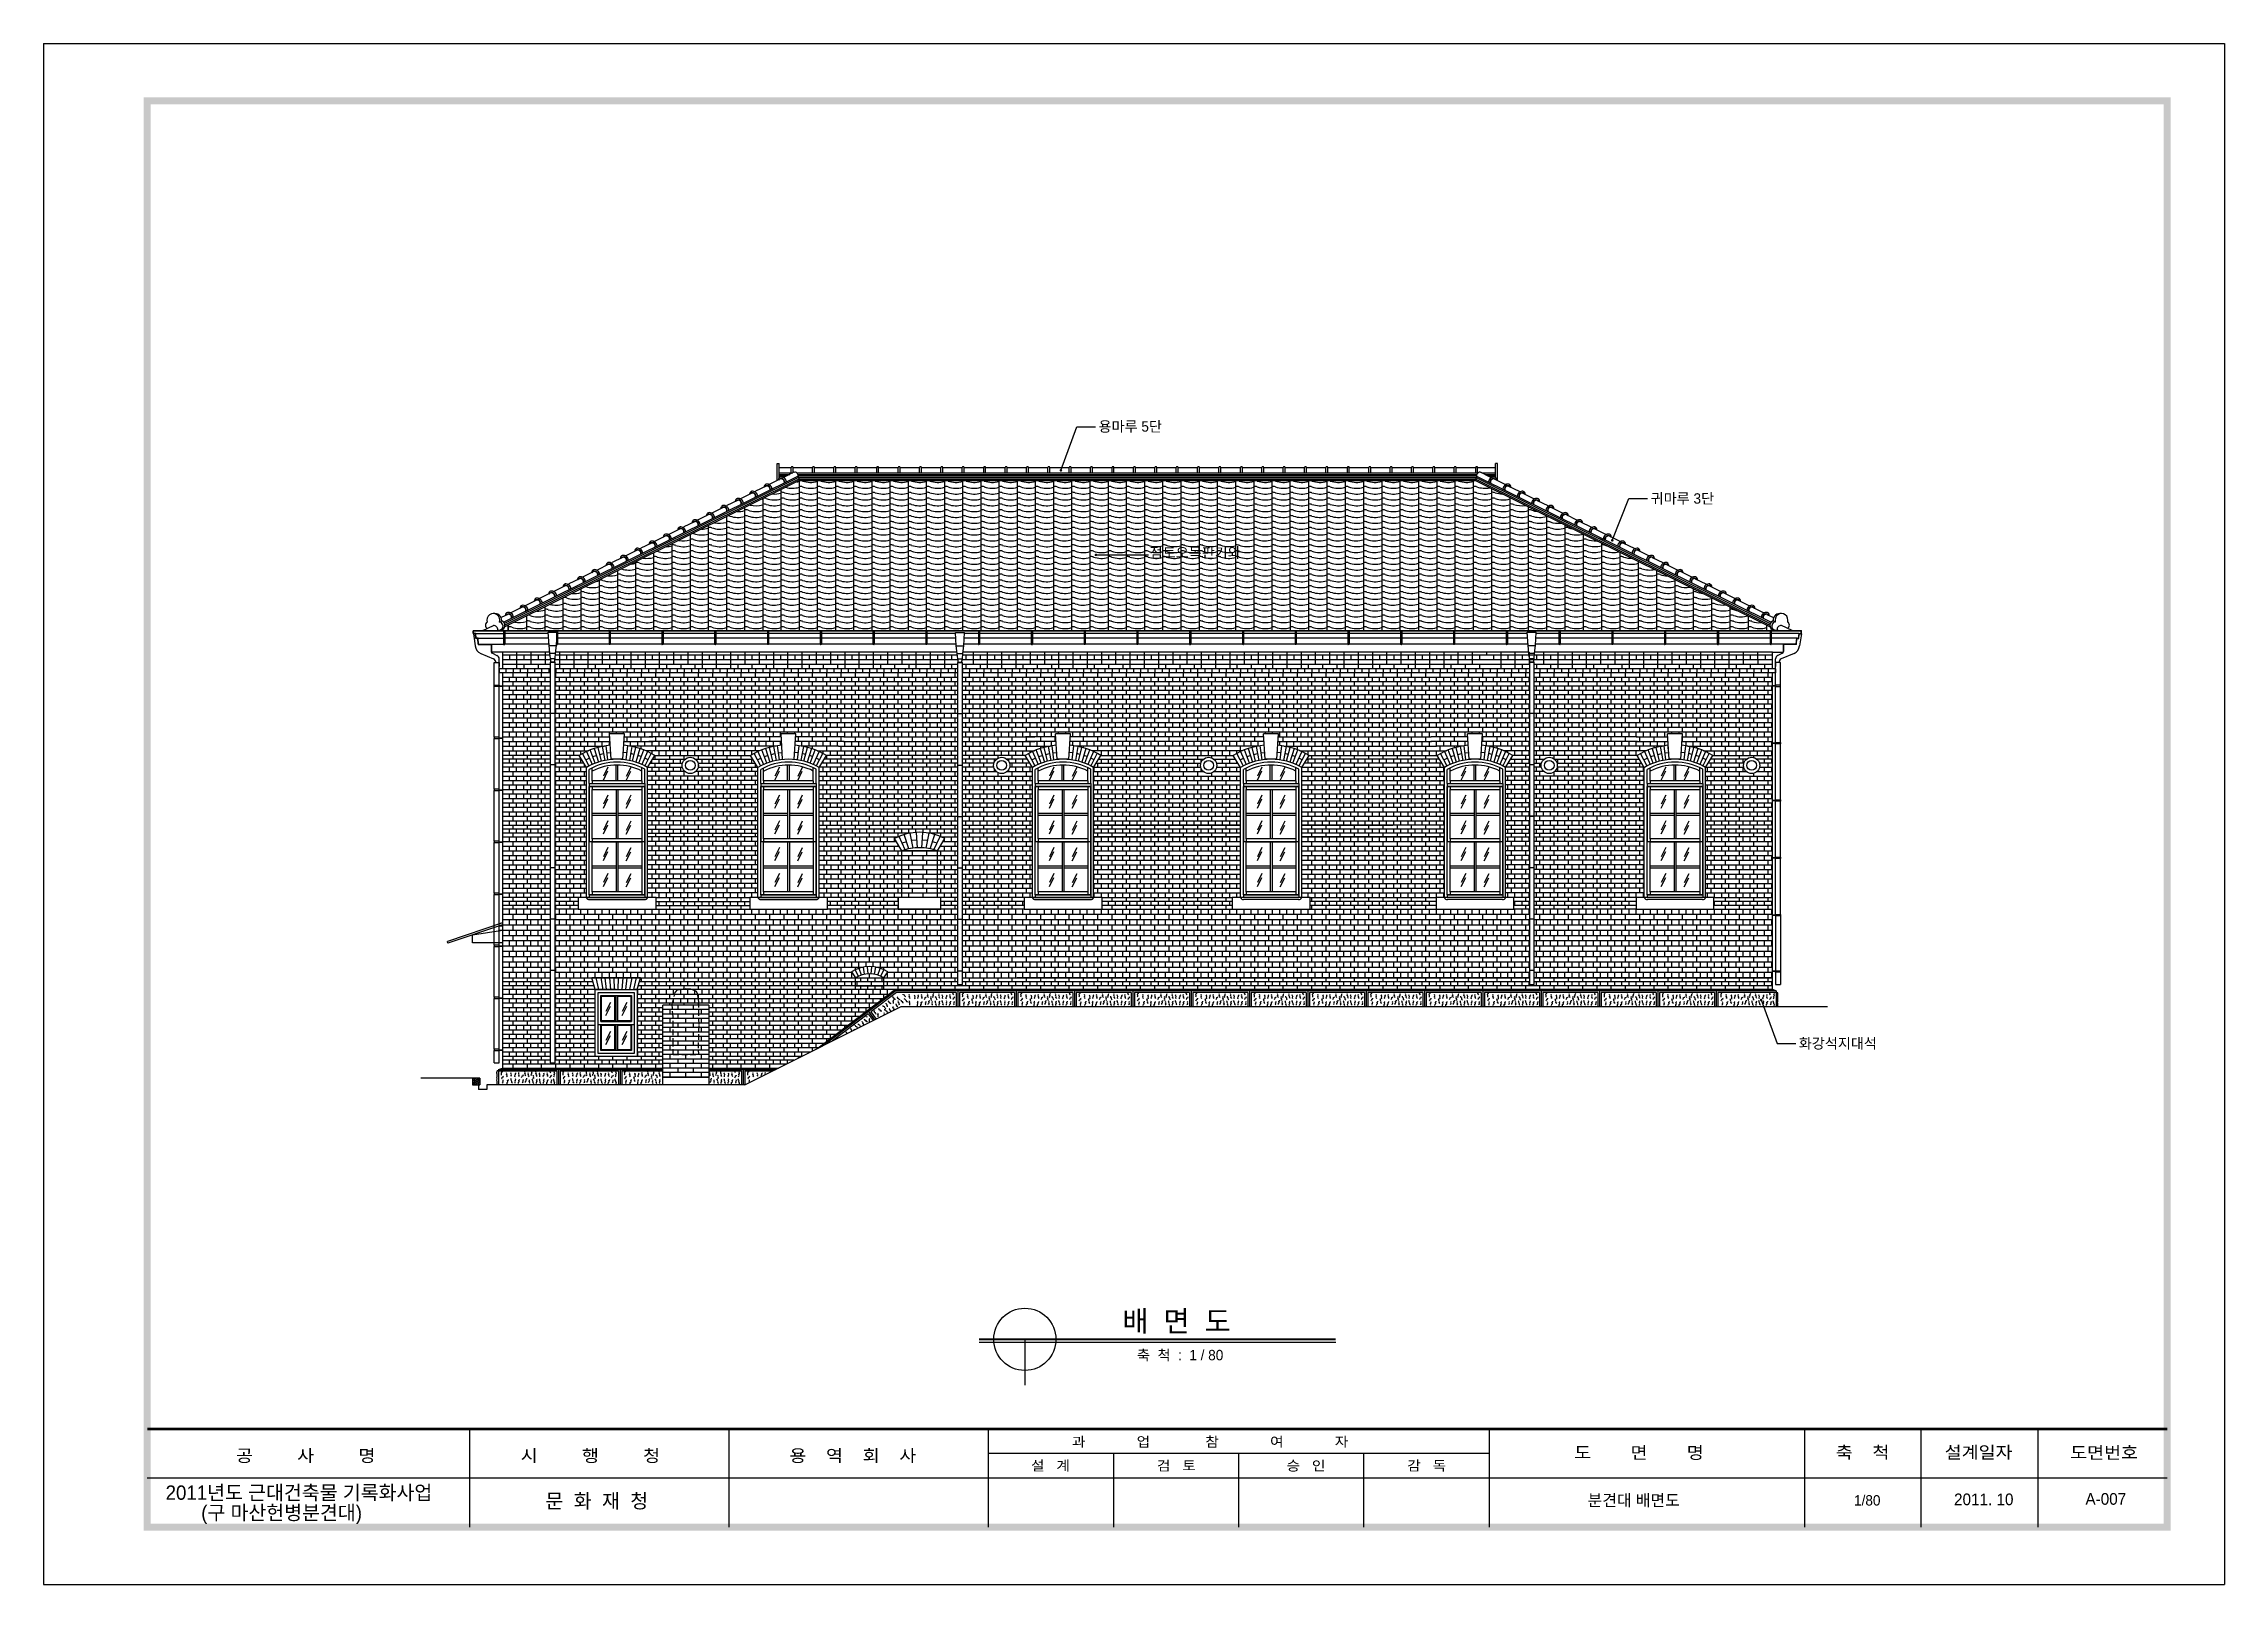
# Model space of a CAD drawing. Extents: x 177441 to 211081, y -129942 to -106182.
import ezdxf
from ezdxf.enums import TextEntityAlignment as Align

# ---------------------------------------------------------------- set-up
doc = ezdxf.new("R2010")
doc.units = 0
doc.header["$LTSCALE"] = 50
doc.header["$MEASUREMENT"] = 0
doc.linetypes.add('HIDDEN', pattern=[0.375, 0.25, -0.125])
for name, color, linetype in [('COL', 2, 'CONTINUOUS'), ('COR', 4, 'CONTINUOUS'), ('DIM', 7, 'CONTINUOUS'), ('ele-3', 6, 'CONTINUOUS'), ('h', 5, 'CONTINUOUS'), ('HAT', 5, 'CONTINUOUS'), ('HATCH', 5, 'CONTINUOUS'), ('TEX', 7, 'CONTINUOUS'), ('TEXT', 7, 'CONTINUOUS'), ('W-1', 3, 'CONTINUOUS'), ('W-2', 2, 'CONTINUOUS'), ('WAL', 3, 'CONTINUOUS'), ('WALLI', 4, 'CONTINUOUS'), ('WID', 4, 'CONTINUOUS')]:
    doc.layers.add(name, color=color, linetype=linetype)
doc.styles.add('HY울릉도M', font='HYWULM_0.TTF')
doc.styles.add('title', font='HYWULB_0.TTF', dxfattribs={"width": 0.6})
doc.styles.add('현창', font='HYWULM_0.TTF')

msp = doc.modelspace()

# ---------------------------------------------------------------- texts
at = {"layer": 'DIM', "style": '현창'}
for s, p in [('용마루 5단 ', (193714, -112166)), ('귀마루 3단 ', (202231, -113276)), ('점토오목판기와 ', (194503, -114112)), ('화강석지대석', (204516, -121679))]:
    msp.add_text(s, height=160, dxfattribs=at).set_placement(p)
at = {"layer": 'TEX', "style": 'title'}
msp.add_text('  배  면  도', height=320, dxfattribs=at).set_placement((193849, -126043))
at = {"layer": 'TEXT', "style": '현창'}
msp.add_text('축  척  :  1 / 80', height=160, dxfattribs=at).set_placement((194306, -126486))
at = {"layer": 'WAL', "linetype": 'Continuous', "style": 'HY울릉도M'}
for s, p in [('2011년도 근대건축물 기록화사업', (179323, -128637)), ('(구 마산헌병분견대)', (179872, -128946))]:
    msp.add_text(s, height=220, dxfattribs=at).set_placement(p)
at = {"layer": 'WAL', "style": 'HY울릉도M'}
msp.add_text('분견대 배면도', height=180, dxfattribs=at).set_placement((201259, -128735))
for s, height, p in [('1/80', 160, (205572, -128726)), ('A-007', 180, (209252, -128714))]:
    msp.add_text(s, height=height, dxfattribs=at).set_placement(p, align=Align.CENTER)
at = {"layer": 'WAL', "linetype": 'Continuous', "style": 'HY울릉도M'}
msp.add_text('2011. 10', height=180, dxfattribs=at).set_placement((207369, -128631), align=Align.MIDDLE_CENTER)

# ---------------------------------------------------------------- blocks, each defined once
blk = doc.blocks.new('20')
at = {"layer": 'COR', "linetype": 'Continuous'}
for p, q in [((242847, -53606), (242847, -57398)), ((252847, -53606), (252847, -57398)), ((262847, -53606), (262847, -57398)), ((282175, -53606), (282175, -57398)), ((294331, -53606), (294331, -57398)), ((294331, -53606), (294331, -57398)), ((298824, -53606), (298824, -57398)), ((303324, -53606), (303324, -57398)), ((282175, -54554), (262847, -54554)), ((308324, -55502), (230424, -55502)), ((308324, -55502), (230424, -55502))]:
    blk.add_line(p, q, dxfattribs=at)
at = {"layer": 'COR'}
for p, q in [((267679, -54554), (267679, -57398)), ((272511, -54554), (272511, -57398)), ((277343, -57398), (277343, -54554))]:
    blk.add_line(p, q, dxfattribs=at)
at = {"layer": 'COR', "linetype": 'Continuous', "const_width": 270}
blk.add_lwpolyline([(230424, -2398), (230424, -57398), (308324, -57398), (308324, -2398)], close=True, dxfattribs=at)
at = {"layer": 'COR', "linetype": 'Continuous', "const_width": 94.8}
blk.add_lwpolyline([(308324, -53606), (230424, -53606)], dxfattribs=at)
at = {"layer": 'HAT'}
for p, q in [((226424, -198), (226424, -59598)), ((226424, -198), (310524, -198)), ((310524, -198), (310524, -59598)), ((226424, -59598), (310524, -59598))]:
    blk.add_line(p, q, dxfattribs=at)
at = {"layer": 'WAL', "linetype": 'Continuous', "style": 'HY울릉도M', "width": 1.1}
for s, height, p in [('공         사         명', 474.35, (233841, -54872)), ('시         행         청', 474.35, (244822, -54873)), ('용    역    회    사', 474.35, (255184, -54873)), ('과             업              참             여             자', 379.48, (266081, -54287)), ('도        면        명', 474.35, (285449, -54755)), ('축    척', 474.3, (295539, -54743)), ('설계일자', 474.3, (299737, -54743)), ('도면번호', 474.3, (304577, -54755)), ('설   계', 379.5, (264501, -55211)), ('검   토', 379.5, (269356, -55211)), ('승   인', 379.5, (274355, -55211)), ('감   독', 379.5, (279013, -55211))]:
    blk.add_text(s, height=height, dxfattribs=at).set_placement(p)
at = {"layer": 'WAL', "linetype": 'Continuous', "style": 'HY울릉도M'}
blk.add_text('문  화  재  청', height=550, dxfattribs=at).set_placement((249739, -56656), align=Align.RIGHT)

# ---------------------------------------------------------------- hatches: boundary and pattern name
at = {"layer": 'h'}
h = msp.add_hatch(dxfattribs=at)
h.set_pattern_fill('ANSI33', color=256, scale=100, style=0)
h.set_pattern_definition([(45, (351154.198, -209011.173), (-17.6776695, 17.6776695), []), (45, (351171.876, -209011.173), (-17.6776695, 17.6776695), [12.5, -6.25])])
h.paths.add_polyline_path([(184168, -122135), (184058, -122135), (184058, -122240), (184168, -122240)])

# ---------------------------------------------------------------- linework, layer by layer
at = {"layer": 'COL'}
for p, q in [((185337, -116513), (185252, -116513)), ((191619, -116519), (191534, -116519)), ((200440, -116513), (200355, -116513)), ((185337, -117306), (185252, -117306)), ((191619, -117312), (191534, -117312)), ((200440, -117306), (200355, -117306)), ((185257, -118099), (185252, -118099)), ((185337, -118099), (185332, -118099)), ((191619, -118105), (191534, -118105)), ((200440, -118099), (200355, -118099)), ((185337, -118892), (185252, -118892)), ((191619, -118898), (191534, -118898)), ((200440, -118892), (200355, -118892)), ((185337, -119685), (185252, -119685)), ((185337, -119685), (185252, -119685)), ((191619, -119691), (191534, -119691)), ((191619, -119691), (191534, -119691)), ((200440, -119685), (200355, -119685)), ((200440, -119685), (200355, -119685)), ((185337, -120477), (185252, -120477)), ((191619, -120484), (191534, -120484)), ((200440, -120477), (200355, -120477))]:
    msp.add_line(p, q, dxfattribs=at)
at = {"layer": 'DIM'}
for p, q in [((193133, -112763), (193379, -112089)), ((193379, -112089), (193667, -112089)), ((189081, -112850), (189098, -112921)), ((199546, -112850), (199528, -112921)), ((201638, -113842), (201896, -113199)), ((201896, -113199), (202183, -113199)), ((193674, -114066), (194482, -114066)), ((203935, -120930), (204180, -121603)), ((204180, -121603), (204468, -121603)), ((191872, -126208), (197374, -126208)), ((192577, -126163), (192577, -126871))]:
    msp.add_line(p, q, dxfattribs=at)
at = {"layer": 'DIM', "const_width": 19.8}
for points in [[(193124, -112763, 1), (193143, -112763, 1)], [(201628, -113842, 1), (201648, -113842, 1)], [(193664, -114066, 1), (193684, -114066, 1)], [(203925, -120930, -1), (203945, -120930, -1)]]:
    msp.add_lwpolyline(points, format="xyb", close=True, dxfattribs=at)
at = {"layer": 'DIM'}
msp.add_circle((192577, -126163), 480, dxfattribs=at)
at = {"layer": 'ele-3'}
for p, q in [((189086, -112874), (184551, -115124)), ((189092, -112897), (184557, -115148)), ((188788, -112825), (188950, -112825)), ((188788, -112849), (188901, -112849)), ((189078, -112825), (199549, -112825)), ((189081, -112849), (199546, -112849)), ((189086, -112873), (199540, -112873)), ((189092, -112897), (199534, -112897)), ((199534, -112897), (204070, -115148)), ((199540, -112874), (204076, -115124)), ((199677, -112825), (199839, -112825)), ((199725, -112849), (199839, -112849)), ((185332, -115720), (185257, -115720)), ((184518, -115952), (185257, -115952)), ((184518, -116019), (185257, -116019)), ((185332, -115952), (186278, -115952)), ((185332, -116019), (186278, -116019)), ((186271, -115952), (191539, -115952)), ((186271, -116019), (191539, -116019)), ((191614, -115952), (199640, -115952)), ((191614, -116019), (199640, -116019)), ((199640, -115952), (200360, -115952)), ((199640, -116019), (200360, -116019)), ((200435, -115952), (204108, -115952)), ((200435, -116019), (204108, -116019)), ((184518, -116086), (185257, -116086)), ((184518, -116153), (185257, -116153)), ((184518, -116221), (185257, -116221)), ((185332, -116086), (186278, -116086)), ((185332, -116153), (186278, -116153)), ((185332, -116221), (186278, -116221)), ((186271, -116086), (191538, -116086)), ((186271, -116153), (191539, -116153)), ((186271, -116221), (191539, -116221)), ((191614, -116153), (199640, -116153)), ((191614, -116221), (199640, -116221)), ((191615, -116086), (199639, -116086)), ((199640, -116153), (200360, -116153)), ((199640, -116221), (200360, -116221)), ((199641, -116086), (200360, -116086)), ((200435, -116086), (204108, -116086)), ((200435, -116153), (204108, -116153)), ((200435, -116221), (204108, -116221)), ((185257, -117158), (184518, -117158)), ((185257, -117158), (184518, -117158)), ((185257, -117218), (184518, -117218)), ((185257, -117278), (184518, -117278)), ((185257, -117338), (184518, -117338)), ((185257, -117338), (184518, -117338)), ((185701, -117158), (185332, -117158)), ((185701, -117158), (185332, -117158)), ((185736, -117218), (185332, -117218)), ((185772, -117278), (185332, -117278)), ((185808, -117338), (185332, -117338)), ((185808, -117338), (185332, -117338)), ((186764, -117338), (187293, -117338)), ((186799, -117278), (187296, -117278)), ((186835, -117218), (187335, -117218)), ((186871, -117158), (188346, -117158)), ((187497, -117218), (188000, -117218)), ((187536, -117278), (187961, -117278)), ((187538, -117338), (187958, -117338)), ((187958, -117338), (188455, -117338)), ((187961, -117278), (188417, -117278)), ((188000, -117218), (188381, -117218)), ((191539, -117338), (189409, -117338)), ((191539, -117278), (189444, -117278)), ((191539, -117218), (189480, -117218)), ((191539, -117158), (189516, -117158)), ((192581, -117158), (191614, -117158)), ((192140, -117218), (191614, -117218)), ((192101, -117278), (191614, -117278)), ((192099, -117338), (191614, -117338)), ((192616, -117218), (192303, -117218)), ((192652, -117278), (192341, -117278)), ((192693, -117338), (192344, -117338)), ((193644, -117338), (194700, -117338)), ((193679, -117278), (194703, -117278)), ((193715, -117218), (194904, -117218)), ((193751, -117158), (195791, -117158)), ((194700, -117338), (195290, -117338)), ((194703, -117278), (195293, -117278)), ((194904, -117218), (195332, -117218)), ((195494, -117218), (195826, -117218)), ((195533, -117278), (195862, -117278)), ((195535, -117338), (195898, -117338)), ((196854, -117338), (199043, -117338)), ((199007, -117278), (196889, -117278)), ((198971, -117218), (196925, -117218)), ((196961, -117158), (198936, -117158)), ((200360, -117338), (199999, -117338)), ((200034, -117278), (200360, -117278)), ((200070, -117218), (200360, -117218)), ((200360, -117158), (200106, -117158)), ((202021, -117158), (200435, -117158)), ((200435, -117218), (200585, -117218)), ((200435, -117278), (200546, -117278)), ((200544, -117338), (200435, -117338)), ((200748, -117218), (202056, -117218)), ((200786, -117278), (202092, -117278)), ((202128, -117338), (200789, -117338)), ((203084, -117338), (203440, -117338)), ((203439, -117278), (203119, -117278)), ((203400, -117218), (203155, -117218)), ((203191, -117158), (204108, -117158)), ((203708, -117218), (203400, -117218)), ((203423, -117338), (203667, -117338)), ((203669, -117278), (203439, -117278)), ((204108, -117218), (203870, -117218)), ((204108, -117278), (203909, -117278)), ((203912, -117338), (204108, -117338)), ((184518, -118235), (185257, -118235)), ((184518, -118235), (185257, -118235)), ((185257, -118295), (184518, -118295)), ((185257, -118355), (184518, -118355)), ((185332, -118235), (185813, -118235)), ((185332, -118235), (185813, -118235)), ((185813, -118295), (185332, -118295)), ((185813, -118355), (185332, -118355)), ((188458, -118235), (186758, -118235)), ((186758, -118295), (188458, -118295)), ((186758, -118355), (188458, -118355)), ((189403, -118235), (191539, -118235)), ((189403, -118235), (191539, -118235)), ((191539, -118295), (189403, -118295)), ((190825, -118355), (189403, -118355)), ((191539, -118355), (191081, -118355)), ((191614, -118235), (192693, -118235)), ((191614, -118235), (192693, -118235)), ((192693, -118295), (191614, -118295)), ((192693, -118355), (191614, -118355)), ((195901, -118235), (193638, -118235)), ((193638, -118235), (195901, -118235)), ((195903, -118295), (193638, -118295)), ((195903, -118355), (193638, -118355)), ((199048, -118235), (196848, -118235)), ((196848, -118235), (198256, -118235)), ((199048, -118295), (196848, -118295)), ((199048, -118355), (196848, -118355)), ((199993, -118235), (200360, -118235)), ((199993, -118295), (200360, -118295)), ((199993, -118355), (200360, -118355)), ((200435, -118235), (202133, -118235)), ((200435, -118295), (202133, -118295)), ((200435, -118355), (202133, -118355)), ((204110, -118235), (203078, -118235)), ((204108, -118295), (203078, -118295)), ((204108, -118355), (203078, -118355)), ((184518, -118415), (185257, -118415)), ((184518, -118415), (185257, -118415)), ((185332, -118415), (185813, -118415)), ((185332, -118415), (185813, -118415)), ((188458, -118415), (186758, -118415)), ((189403, -118415), (190622, -118415)), ((189403, -118415), (190622, -118415)), ((191285, -118415), (191539, -118415)), ((191285, -118415), (191539, -118415)), ((191614, -118415), (192693, -118415)), ((191614, -118415), (192693, -118415)), ((195903, -118415), (193638, -118415)), ((193638, -118415), (195901, -118415)), ((199048, -118415), (196848, -118415)), ((196848, -118415), (199048, -118415)), ((199993, -118415), (200360, -118415)), ((200435, -118415), (202133, -118415)), ((204110, -118415), (203078, -118415)), ((185257, -119352), (184518, -119352)), ((185257, -119352), (184518, -119352)), ((185257, -119412), (184518, -119412)), ((185688, -119352), (185332, -119352)), ((185688, -119412), (185332, -119412)), ((186888, -119352), (188333, -119352)), ((186888, -119412), (188333, -119412)), ((191539, -119352), (189533, -119352)), ((190623, -119412), (189533, -119412)), ((191539, -119412), (191283, -119412)), ((192568, -119352), (191614, -119352)), ((192568, -119412), (191614, -119412)), ((193768, -119352), (195776, -119352)), ((195776, -119412), (193768, -119412)), ((196976, -119352), (198921, -119352)), ((198921, -119412), (196976, -119412)), ((200360, -119352), (200121, -119352)), ((200360, -119412), (200121, -119412)), ((202006, -119352), (200435, -119352)), ((202006, -119412), (200435, -119412)), ((203206, -119352), (204108, -119352)), ((204108, -119412), (203206, -119412)), ((185257, -119472), (184518, -119472)), ((185257, -119532), (184518, -119532)), ((185257, -119532), (184518, -119532)), ((185688, -119472), (185332, -119472)), ((186888, -119472), (188333, -119472)), ((186888, -119532), (188333, -119532)), ((190623, -119472), (189533, -119472)), ((191539, -119532), (189533, -119532)), ((191539, -119472), (191283, -119472)), ((192568, -119472), (191614, -119472)), ((192568, -119532), (191614, -119532)), ((195776, -119472), (193768, -119472)), ((193768, -119532), (195776, -119532)), ((198921, -119472), (196976, -119472)), ((196976, -119532), (198921, -119532)), ((200360, -119472), (200121, -119472)), ((200360, -119532), (200121, -119532)), ((202006, -119472), (200435, -119472)), ((202006, -119532), (200435, -119532)), ((204108, -119472), (203206, -119472)), ((203206, -119532), (204108, -119532)), ((190106, -120534), (190086, -120426)), ((190158, -120527), (190151, -120418)), ((190209, -120527), (190216, -120418)), ((190260, -120534), (190280, -120426)), ((184518, -120590), (185257, -120590)), ((185257, -120650), (184518, -120650)), ((185257, -120710), (184518, -120710)), ((185332, -120590), (186271, -120590)), ((185914, -120650), (185332, -120650)), ((185931, -120710), (185332, -120710)), ((186271, -120590), (187638, -120590)), ((186992, -120710), (186615, -120710)), ((186992, -120650), (186632, -120650)), ((186992, -120590), (191539, -120590)), ((191539, -120650), (186992, -120650)), ((191539, -120710), (186992, -120710)), ((189905, -120496), (189963, -120590)), ((190009, -120565), (189962, -120465)), ((190057, -120546), (190023, -120442)), ((190310, -120546), (190344, -120442)), ((190358, -120565), (190404, -120465)), ((190403, -120590), (190462, -120496)), ((199640, -120710), (191539, -120710)), ((191614, -120590), (199640, -120590)), ((199640, -120650), (191614, -120650)), ((199640, -120590), (192458, -120590)), ((199588, -120590), (200360, -120590)), ((200360, -120590), (199588, -120590)), ((200360, -120650), (199588, -120650)), ((204108, -120710), (199640, -120710)), ((204108, -120590), (200435, -120590)), ((200435, -120590), (204108, -120590)), ((204108, -120650), (200435, -120650)), ((185257, -120770), (184518, -120770)), ((186271, -120770), (185332, -120770)), ((186992, -120770), (186560, -120770)), ((190674, -120770), (186992, -120770)), ((185257, -121800), (184518, -121800)), ((185257, -121860), (184518, -121860)), ((186992, -121920), (184518, -121920)), ((186271, -121800), (185332, -121800)), ((185948, -121800), (185332, -121800)), ((186271, -121860), (185332, -121860)), ((186271, -121860), (185332, -121860)), ((186992, -121800), (186271, -121800)), ((186992, -121860), (186271, -121860)), ((189135, -121800), (187702, -121800)), ((189015, -121860), (187702, -121860)), ((188896, -121920), (187702, -121920))]:
    msp.add_line(p, q, dxfattribs=at)
for points in [[(185257, -115720), (185257, -121900), (185332, -121900), (185332, -115720)], [(184578, -115885), (184578, -115825)], [(184628, -116019), (184628, -115952)], [(184683, -115952), (184683, -115885)], [(184683, -116086), (184683, -116019)], [(184688, -115885), (184688, -115825)], [(184738, -116019), (184738, -115952)], [(184798, -115885), (184798, -115825)], [(184848, -116019), (184848, -115952)], [(184903, -115952), (184903, -115885)], [(184903, -116086), (184903, -116019)], [(184908, -115885), (184908, -115825)], [(184958, -116019), (184958, -115952)], [(185018, -115885), (185018, -115825)], [(185068, -116019), (185068, -115952)], [(185123, -115952), (185123, -115885)], [(185123, -116086), (185123, -116019)], [(185128, -115885), (185128, -115825)], [(185178, -116019), (185178, -115952)], [(185238, -115885), (185238, -115825)], [(185343, -115952), (185343, -115885)], [(185343, -116086), (185343, -116019)], [(185348, -115885), (185348, -115825)], [(185398, -116019), (185398, -115952)], [(185458, -115885), (185458, -115825)], [(185508, -116019), (185508, -115952)], [(185563, -115952), (185563, -115885)], [(185563, -116086), (185563, -116019)], [(185568, -115885), (185568, -115825)], [(185618, -116019), (185618, -115952)], [(185678, -115885), (185678, -115825)], [(185728, -116019), (185728, -115952)], [(185783, -115952), (185783, -115885)], [(185783, -116086), (185783, -116019)], [(185788, -115885), (185788, -115825)], [(185838, -116019), (185838, -115952)], [(185898, -115885), (185898, -115825)], [(185948, -116019), (185948, -115952)], [(186003, -115952), (186003, -115885)], [(186003, -116086), (186003, -116019)], [(186008, -115885), (186008, -115825)], [(186058, -116019), (186058, -115952)], [(186118, -115885), (186118, -115825)], [(186168, -116019), (186168, -115952)], [(186223, -115952), (186223, -115885)], [(186223, -116086), (186223, -116019)], [(186228, -115885), (186228, -115825)], [(186278, -116019), (186278, -115952)], [(186338, -115885), (186338, -115825)], [(186388, -116019), (186388, -115952)], [(186443, -115952), (186443, -115885)], [(186443, -116086), (186443, -116019)], [(186448, -115885), (186448, -115825)], [(186498, -116019), (186498, -115952)], [(186558, -115885), (186558, -115825)], [(186608, -116019), (186608, -115952)], [(186663, -115952), (186663, -115885)], [(186663, -116086), (186663, -116019)], [(186668, -115885), (186668, -115825)], [(186718, -116019), (186718, -115952)], [(186778, -115885), (186778, -115825)], [(186828, -116019), (186828, -115952)], [(186883, -115952), (186883, -115885)], [(186883, -116086), (186883, -116019)], [(186888, -115885), (186888, -115825)], [(186938, -116019), (186938, -115952)], [(186998, -115885), (186998, -115825)], [(187048, -116019), (187048, -115952)], [(187103, -115952), (187103, -115885)], [(187103, -116086), (187103, -116019)], [(187108, -115885), (187108, -115825)], [(187158, -116019), (187158, -115952)], [(187218, -115885), (187218, -115825)], [(187268, -116019), (187268, -115952)], [(187323, -115952), (187323, -115885)], [(187323, -116086), (187323, -116019)], [(187328, -115885), (187328, -115825)], [(187378, -116019), (187378, -115952)], [(187438, -115885), (187438, -115825)], [(187488, -116019), (187488, -115952)], [(187543, -115952), (187543, -115885)], [(187543, -116086), (187543, -116019)], [(187548, -115885), (187548, -115825)], [(187598, -116019), (187598, -115952)], [(187658, -115885), (187658, -115825)], [(187708, -116019), (187708, -115952)], [(187763, -115952), (187763, -115885)], [(187763, -116086), (187763, -116019)], [(187768, -115885), (187768, -115825)], [(187818, -116019), (187818, -115952)], [(187878, -115885), (187878, -115825)], [(187928, -116019), (187928, -115952)], [(187983, -115952), (187983, -115885)], [(187983, -116086), (187983, -116019)], [(187988, -115885), (187988, -115825)], [(188038, -116019), (188038, -115952)], [(188098, -115885), (188098, -115825)], [(188148, -116019), (188148, -115952)], [(188203, -115952), (188203, -115885)], [(188203, -116086), (188203, -116019)], [(188208, -115885), (188208, -115825)], [(188258, -116019), (188258, -115952)], [(188318, -115885), (188318, -115825)], [(188368, -116019), (188368, -115952)], [(188423, -115952), (188423, -115885)], [(188423, -116086), (188423, -116019)], [(188428, -115885), (188428, -115825)], [(188478, -116019), (188478, -115952)], [(188538, -115885), (188538, -115825)], [(188588, -116019), (188588, -115952)], [(188643, -115952), (188643, -115885)], [(188643, -116086), (188643, -116019)], [(188648, -115885), (188648, -115825)], [(188698, -116019), (188698, -115952)], [(188758, -115885), (188758, -115825)], [(188808, -116019), (188808, -115952)], [(188863, -115952), (188863, -115885)], [(188863, -116086), (188863, -116019)], [(188868, -115885), (188868, -115825)], [(188918, -116019), (188918, -115952)], [(188978, -115885), (188978, -115825)], [(189028, -116019), (189028, -115952)], [(189083, -115952), (189083, -115885)], [(189083, -116086), (189083, -116019)], [(189088, -115885), (189088, -115825)], [(189138, -116019), (189138, -115952)], [(189198, -115885), (189198, -115825)], [(189248, -116019), (189248, -115952)], [(189303, -115952), (189303, -115885)], [(189303, -116086), (189303, -116019)], [(189308, -115885), (189308, -115825)], [(189358, -116019), (189358, -115952)], [(189418, -115885), (189418, -115825)], [(189468, -116019), (189468, -115952)], [(189523, -115952), (189523, -115885)], [(189523, -116086), (189523, -116019)], [(189528, -115885), (189528, -115825)], [(189578, -116019), (189578, -115952)], [(189638, -115885), (189638, -115825)], [(189688, -116019), (189688, -115952)], [(189743, -115952), (189743, -115885)], [(189743, -116086), (189743, -116019)], [(189748, -115885), (189748, -115825)], [(189798, -116019), (189798, -115952)], [(189858, -115885), (189858, -115825)], [(189908, -116019), (189908, -115952)], [(189963, -115952), (189963, -115885)], [(189963, -116086), (189963, -116019)], [(189968, -115885), (189968, -115825)], [(190018, -116019), (190018, -115952)], [(190078, -115885), (190078, -115825)], [(190128, -116019), (190128, -115952)], [(190183, -115952), (190183, -115885)], [(190183, -116086), (190183, -116019)], [(190188, -115885), (190188, -115825)], [(190238, -116019), (190238, -115952)], [(190298, -115885), (190298, -115825)], [(190348, -116019), (190348, -115952)], [(190403, -115952), (190403, -115885)], [(190403, -116086), (190403, -116019)], [(190408, -115885), (190408, -115825)], [(190458, -116019), (190458, -115952)], [(190518, -115885), (190518, -115825)], [(190568, -116019), (190568, -115952)], [(190623, -115952), (190623, -115885)], [(190623, -116086), (190623, -116019)], [(190628, -115885), (190628, -115825)], [(190678, -116019), (190678, -115952)], [(190738, -115885), (190738, -115825)], [(190788, -116019), (190788, -115952)], [(190843, -115952), (190843, -115885)], [(190843, -116086), (190843, -116019)], [(190848, -115885), (190848, -115825)], [(190898, -116019), (190898, -115952)], [(190958, -115885), (190958, -115825)], [(191008, -116019), (191008, -115952)], [(191063, -115952), (191063, -115885)], [(191063, -116086), (191063, -116019)], [(191068, -115885), (191068, -115825)], [(191118, -116019), (191118, -115952)], [(191178, -115885), (191178, -115825)], [(191228, -116019), (191228, -115952)], [(191283, -115952), (191283, -115885)], [(191283, -116086), (191283, -116019)], [(191288, -115885), (191288, -115825)], [(191338, -116019), (191338, -115952)], [(191398, -115885), (191398, -115825)], [(191448, -116019), (191448, -115952)], [(191503, -115952), (191503, -115885)], [(191503, -116086), (191503, -116019)], [(191508, -115885), (191508, -115825)], [(191614, -116076), (191614, -115726), (191539, -115726), (191539, -116076)], [(191539, -115936), (191539, -120690), (191614, -120690), (191614, -115936)], [(191618, -115885), (191618, -115825)], [(191668, -116019), (191668, -115952)], [(191723, -115952), (191723, -115885)], [(191723, -116086), (191723, -116019)], [(191728, -115885), (191728, -115825)], [(191778, -116019), (191778, -115952)], [(191838, -115885), (191838, -115825)], [(191888, -116019), (191888, -115952)], [(191943, -115952), (191943, -115885)], [(191943, -116086), (191943, -116019)], [(191948, -115885), (191948, -115825)], [(191998, -116019), (191998, -115952)], [(192058, -115885), (192058, -115825)], [(192108, -116019), (192108, -115952)], [(192163, -115952), (192163, -115885)], [(192163, -116086), (192163, -116019)], [(192168, -115885), (192168, -115825)], [(192218, -116019), (192218, -115952)], [(192278, -115885), (192278, -115825)], [(192328, -116019), (192328, -115952)], [(192383, -115952), (192383, -115885)], [(192383, -116086), (192383, -116019)], [(192388, -115885), (192388, -115825)], [(192438, -116019), (192438, -115952)], [(192498, -115885), (192498, -115825)], [(192548, -116019), (192548, -115952)], [(192603, -115952), (192603, -115885)], [(192603, -116086), (192603, -116019)], [(192608, -115885), (192608, -115825)], [(192658, -116019), (192658, -115952)], [(192718, -115885), (192718, -115825)], [(192768, -116019), (192768, -115952)], [(192823, -115952), (192823, -115885)], [(192823, -116086), (192823, -116019)], [(192828, -115885), (192828, -115825)], [(192878, -116019), (192878, -115952)], [(192938, -115885), (192938, -115825)], [(192988, -116019), (192988, -115952)], [(193043, -115952), (193043, -115885)], [(193043, -116086), (193043, -116019)], [(193048, -115885), (193048, -115825)], [(193098, -116019), (193098, -115952)], [(193158, -115885), (193158, -115825)], [(193208, -116019), (193208, -115952)], [(193263, -115952), (193263, -115885)], [(193263, -116086), (193263, -116019)], [(193268, -115885), (193268, -115825)], [(193318, -116019), (193318, -115952)], [(193378, -115885), (193378, -115825)], [(193428, -116019), (193428, -115952)], [(193483, -115952), (193483, -115885)], [(193483, -116086), (193483, -116019)], [(193488, -115885), (193488, -115825)], [(193538, -116019), (193538, -115952)], [(193598, -115885), (193598, -115825)], [(193648, -116019), (193648, -115952)], [(193703, -115952), (193703, -115885)], [(193703, -116086), (193703, -116019)], [(193708, -115885), (193708, -115825)], [(193758, -116019), (193758, -115952)], [(193818, -115885), (193818, -115825)], [(193868, -116019), (193868, -115952)], [(193923, -115952), (193923, -115885)], [(193923, -116086), (193923, -116019)], [(193928, -115885), (193928, -115825)], [(193978, -116019), (193978, -115952)], [(194038, -115885), (194038, -115825)], [(194088, -116019), (194088, -115952)], [(194143, -115952), (194143, -115885)], [(194143, -116086), (194143, -116019)], [(194148, -115885), (194148, -115825)], [(194198, -116019), (194198, -115952)], [(194258, -115885), (194258, -115825)], [(194308, -116019), (194308, -115952)], [(194363, -115952), (194363, -115885)], [(194363, -116086), (194363, -116019)], [(194368, -115885), (194368, -115825)], [(194418, -116019), (194418, -115952)], [(194478, -115885), (194478, -115825)], [(194528, -116019), (194528, -115952)], [(194583, -115952), (194583, -115885)], [(194583, -116086), (194583, -116019)], [(194588, -115885), (194588, -115825)], [(194638, -116019), (194638, -115952)], [(194698, -115885), (194698, -115825)], [(194748, -116019), (194748, -115952)], [(194803, -115952), (194803, -115885)], [(194803, -116086), (194803, -116019)], [(194808, -115885), (194808, -115825)], [(194858, -116019), (194858, -115952)], [(194918, -115885), (194918, -115825)], [(194968, -116019), (194968, -115952)], [(195023, -115952), (195023, -115885)], [(195023, -116086), (195023, -116019)], [(195028, -115885), (195028, -115825)], [(195078, -116019), (195078, -115952)], [(195138, -115885), (195138, -115825)], [(195188, -116019), (195188, -115952)], [(195243, -115952), (195243, -115885)], [(195243, -116086), (195243, -116019)], [(195248, -115885), (195248, -115825)], [(195298, -116019), (195298, -115952)], [(195358, -115885), (195358, -115825)], [(195408, -116019), (195408, -115952)], [(195463, -115952), (195463, -115885)], [(195463, -116086), (195463, -116019)], [(195468, -115885), (195468, -115825)], [(195518, -116019), (195518, -115952)], [(195578, -115885), (195578, -115825)], [(195628, -116019), (195628, -115952)], [(195683, -115952), (195683, -115885)], [(195683, -116086), (195683, -116019)], [(195688, -115885), (195688, -115825)], [(195738, -116019), (195738, -115952)], [(195798, -115885), (195798, -115825)], [(195848, -116019), (195848, -115952)], [(195903, -115952), (195903, -115885)], [(195903, -116086), (195903, -116019)], [(195908, -115885), (195908, -115825)], [(195958, -116019), (195958, -115952)], [(196018, -115885), (196018, -115825)], [(196068, -116019), (196068, -115952)], [(196123, -115952), (196123, -115885)], [(196123, -116086), (196123, -116019)], [(196128, -115885), (196128, -115825)], [(196178, -116019), (196178, -115952)], [(196238, -115885), (196238, -115825)], [(196288, -116019), (196288, -115952)], [(196343, -115952), (196343, -115885)], [(196343, -116086), (196343, -116019)], [(196348, -115885), (196348, -115825)], [(196398, -116019), (196398, -115952)], [(196458, -115885), (196458, -115825)], [(196508, -116019), (196508, -115952)], [(196563, -115952), (196563, -115885)], [(196563, -116086), (196563, -116019)], [(196568, -115885), (196568, -115825)], [(196618, -116019), (196618, -115952)], [(196678, -115885), (196678, -115825)], [(196728, -116019), (196728, -115952)], [(196783, -115952), (196783, -115885)], [(196783, -116086), (196783, -116019)], [(196788, -115885), (196788, -115825)], [(196838, -116019), (196838, -115952)], [(196898, -115885), (196898, -115825)], [(196948, -116019), (196948, -115952)], [(197003, -115952), (197003, -115885)], [(197003, -116086), (197003, -116019)], [(197008, -115885), (197008, -115825)], [(197058, -116019), (197058, -115952)], [(197118, -115885), (197118, -115825)], [(197168, -116019), (197168, -115952)], [(197223, -115952), (197223, -115885)], [(197223, -116086), (197223, -116019)], [(197228, -115885), (197228, -115825)], [(197278, -116019), (197278, -115952)], [(197338, -115885), (197338, -115825)], [(197388, -116019), (197388, -115952)], [(197443, -115952), (197443, -115885)], [(197443, -116086), (197443, -116019)], [(197448, -115885), (197448, -115825)], [(197498, -116019), (197498, -115952)], [(197558, -115885), (197558, -115825)], [(197608, -116019), (197608, -115952)], [(197663, -115952), (197663, -115885)], [(197663, -116086), (197663, -116019)], [(197668, -115885), (197668, -115825)], [(197718, -116019), (197718, -115952)], [(197778, -115885), (197778, -115825)], [(197828, -116019), (197828, -115952)], [(197883, -115952), (197883, -115885)], [(197883, -116086), (197883, -116019)], [(197888, -115885), (197888, -115825)], [(197938, -116019), (197938, -115952)], [(197998, -115885), (197998, -115825)], [(198048, -116019), (198048, -115952)], [(198103, -115952), (198103, -115885)], [(198103, -116086), (198103, -116019)], [(198108, -115885), (198108, -115825)], [(198158, -116019), (198158, -115952)], [(198218, -115885), (198218, -115825)], [(198268, -116019), (198268, -115952)], [(198323, -115952), (198323, -115885)], [(198323, -116086), (198323, -116019)], [(198328, -115885), (198328, -115825)], [(198378, -116019), (198378, -115952)], [(198438, -115885), (198438, -115825)], [(198488, -116019), (198488, -115952)], [(198543, -115952), (198543, -115885)], [(198543, -116086), (198543, -116019)], [(198548, -115885), (198548, -115825)], [(198598, -116019), (198598, -115952)], [(198658, -115885), (198658, -115825)], [(198708, -116019), (198708, -115952)], [(198763, -115952), (198763, -115885)], [(198763, -116086), (198763, -116019)], [(198768, -115885), (198768, -115825)], [(198818, -116019), (198818, -115952)], [(198878, -115885), (198878, -115825)], [(198928, -116019), (198928, -115952)], [(198983, -115952), (198983, -115885)], [(198983, -116086), (198983, -116019)], [(198988, -115885), (198988, -115825)], [(199038, -116019), (199038, -115952)], [(199098, -115885), (199098, -115825)], [(199148, -116019), (199148, -115952)], [(199203, -115952), (199203, -115885)], [(199203, -116086), (199203, -116019)], [(199208, -115885), (199208, -115825)], [(199258, -116019), (199258, -115952)], [(199318, -115885), (199318, -115825)], [(199368, -116019), (199368, -115952)], [(199423, -115952), (199423, -115885)], [(199423, -116086), (199423, -116019)], [(199428, -115885), (199428, -115825)], [(199478, -116019), (199478, -115952)], [(199538, -115885), (199538, -115825)], [(199588, -116019), (199588, -115952)], [(199643, -115952), (199643, -115885)], [(199643, -116086), (199643, -116019)], [(199648, -115885), (199648, -115825)], [(199698, -116019), (199698, -115952)], [(199758, -115885), (199758, -115825)], [(199808, -116019), (199808, -115952)], [(199863, -115952), (199863, -115885)], [(199863, -116086), (199863, -116019)], [(199868, -115885), (199868, -115825)], [(199918, -116019), (199918, -115952)], [(199978, -115885), (199978, -115825)], [(200028, -116019), (200028, -115952)], [(200083, -115952), (200083, -115885)], [(200083, -116086), (200083, -116019)], [(200088, -115885), (200088, -115825)], [(200138, -116019), (200138, -115952)], [(200198, -115885), (200198, -115825)], [(200248, -116019), (200248, -115952)], [(200303, -115952), (200303, -115885)], [(200303, -116086), (200303, -116019)], [(200308, -115885), (200308, -115825)], [(200358, -116019), (200358, -115952)], [(200468, -116019), (200468, -115952)], [(200523, -115952), (200523, -115885)], [(200523, -116086), (200523, -116019)], [(200528, -115885), (200528, -115825)], [(200578, -116019), (200578, -115952)], [(200638, -115885), (200638, -115825)], [(200688, -116019), (200688, -115952)], [(200743, -115952), (200743, -115885)], [(200743, -116086), (200743, -116019)], [(200748, -115885), (200748, -115825)], [(200798, -116019), (200798, -115952)], [(200858, -115885), (200858, -115825)], [(200908, -116019), (200908, -115952)], [(200963, -115952), (200963, -115885)], [(200963, -116086), (200963, -116019)], [(200968, -115885), (200968, -115825)], [(201018, -116019), (201018, -115952)], [(201078, -115885), (201078, -115825)], [(201128, -116019), (201128, -115952)], [(201183, -115952), (201183, -115885)], [(201183, -116086), (201183, -116019)], [(201188, -115885), (201188, -115825)], [(201238, -116019), (201238, -115952)], [(201298, -115885), (201298, -115825)], [(201348, -116019), (201348, -115952)], [(201403, -115952), (201403, -115885)], [(201403, -116086), (201403, -116019)], [(201408, -115885), (201408, -115825)], [(201458, -116019), (201458, -115952)], [(201518, -115885), (201518, -115825)], [(201568, -116019), (201568, -115952)], [(201623, -115952), (201623, -115885)], [(201623, -116086), (201623, -116019)], [(201628, -115885), (201628, -115825)], [(201678, -116019), (201678, -115952)], [(201738, -115885), (201738, -115825)], [(201788, -116019), (201788, -115952)], [(201843, -115952), (201843, -115885)], [(201843, -116086), (201843, -116019)], [(201848, -115885), (201848, -115825)], [(201898, -116019), (201898, -115952)], [(201958, -115885), (201958, -115825)], [(202008, -116019), (202008, -115952)], [(202063, -115952), (202063, -115885)], [(202063, -116086), (202063, -116019)], [(202068, -115885), (202068, -115825)], [(202118, -116019), (202118, -115952)], [(202178, -115885), (202178, -115825)], [(202228, -116019), (202228, -115952)], [(202283, -115952), (202283, -115885)], [(202283, -116086), (202283, -116019)], [(202288, -115885), (202288, -115825)], [(202338, -116019), (202338, -115952)], [(202398, -115885), (202398, -115825)], [(202448, -116019), (202448, -115952)], [(202503, -115952), (202503, -115885)], [(202503, -116086), (202503, -116019)], [(202508, -115885), (202508, -115825)], [(202558, -116019), (202558, -115952)], [(202618, -115885), (202618, -115825)], [(202668, -116019), (202668, -115952)], [(202723, -115952), (202723, -115885)], [(202723, -116086), (202723, -116019)], [(202728, -115885), (202728, -115825)], [(202778, -116019), (202778, -115952)], [(202838, -115885), (202838, -115825)], [(202888, -116019), (202888, -115952)], [(202943, -115952), (202943, -115885)], [(202943, -116086), (202943, -116019)], [(202948, -115885), (202948, -115825)], [(202998, -116019), (202998, -115952)], [(203058, -115885), (203058, -115825)], [(203108, -116019), (203108, -115952)], [(203163, -115952), (203163, -115885)], [(203163, -116086), (203163, -116019)], [(203168, -115885), (203168, -115825)], [(203218, -116019), (203218, -115952)], [(203278, -115885), (203278, -115825)], [(203328, -116019), (203328, -115952)], [(203383, -115952), (203383, -115885)], [(203383, -116086), (203383, -116019)], [(203388, -115885), (203388, -115825)], [(203438, -116019), (203438, -115952)], [(203498, -115885), (203498, -115825)], [(203548, -116019), (203548, -115952)], [(203603, -115952), (203603, -115885)], [(203603, -116086), (203603, -116019)], [(203608, -115885), (203608, -115825)], [(203658, -116019), (203658, -115952)], [(203718, -115885), (203718, -115825)], [(203768, -116019), (203768, -115952)], [(203823, -115952), (203823, -115885)], [(203823, -116086), (203823, -116019)], [(203828, -115885), (203828, -115825)], [(203878, -116019), (203878, -115952)], [(203938, -115885), (203938, -115825)], [(203988, -116019), (203988, -115952)], [(204043, -115952), (204043, -115885)], [(204043, -116086), (204043, -116019)], [(204048, -115885), (204048, -115825)], [(204098, -116019), (204098, -115952)], [(184628, -116153), (184628, -116086)], [(184683, -116221), (184683, -116153)], [(184738, -116153), (184738, -116086)], [(184848, -116153), (184848, -116086)], [(184903, -116221), (184903, -116153)], [(184958, -116153), (184958, -116086)], [(185068, -116153), (185068, -116086)], [(185123, -116221), (185123, -116153)], [(185178, -116153), (185178, -116086)], [(185343, -116221), (185343, -116153)], [(185398, -116153), (185398, -116086)], [(185508, -116153), (185508, -116086)], [(185563, -116221), (185563, -116153)], [(185618, -116153), (185618, -116086)], [(185728, -116153), (185728, -116086)], [(185783, -116221), (185783, -116153)], [(185838, -116153), (185838, -116086)], [(185948, -116153), (185948, -116086)], [(186003, -116221), (186003, -116153)], [(186058, -116153), (186058, -116086)], [(186168, -116153), (186168, -116086)], [(186223, -116221), (186223, -116153)], [(186278, -116153), (186278, -116086)], [(186388, -116153), (186388, -116086)], [(186443, -116221), (186443, -116153)], [(186498, -116153), (186498, -116086)], [(186608, -116153), (186608, -116086)], [(186663, -116221), (186663, -116153)], [(186718, -116153), (186718, -116086)], [(186828, -116153), (186828, -116086)], [(186883, -116221), (186883, -116153)], [(186938, -116153), (186938, -116086)], [(187048, -116153), (187048, -116086)], [(187103, -116221), (187103, -116153)], [(187158, -116153), (187158, -116086)], [(187268, -116153), (187268, -116086)], [(187323, -116221), (187323, -116153)], [(187378, -116153), (187378, -116086)], [(187488, -116153), (187488, -116086)], [(187543, -116221), (187543, -116153)], [(187598, -116153), (187598, -116086)], [(187708, -116153), (187708, -116086)], [(187763, -116221), (187763, -116153)], [(187818, -116153), (187818, -116086)], [(187928, -116153), (187928, -116086)], [(187983, -116221), (187983, -116153)], [(188038, -116153), (188038, -116086)], [(188148, -116153), (188148, -116086)], [(188203, -116221), (188203, -116153)], [(188258, -116153), (188258, -116086)], [(188368, -116153), (188368, -116086)], [(188423, -116221), (188423, -116153)], [(188478, -116153), (188478, -116086)], [(188588, -116153), (188588, -116086)], [(188643, -116221), (188643, -116153)], [(188698, -116153), (188698, -116086)], [(188808, -116153), (188808, -116086)], [(188863, -116221), (188863, -116153)], [(188918, -116153), (188918, -116086)], [(189028, -116153), (189028, -116086)], [(189083, -116221), (189083, -116153)], [(189138, -116153), (189138, -116086)], [(189248, -116153), (189248, -116086)], [(189303, -116221), (189303, -116153)], [(189358, -116153), (189358, -116086)], [(189468, -116153), (189468, -116086)], [(189523, -116221), (189523, -116153)], [(189578, -116153), (189578, -116086)], [(189688, -116153), (189688, -116086)], [(189743, -116221), (189743, -116153)], [(189798, -116153), (189798, -116086)], [(189908, -116153), (189908, -116086)], [(189963, -116221), (189963, -116153)], [(190018, -116153), (190018, -116086)], [(190128, -116153), (190128, -116086)], [(190183, -116221), (190183, -116153)], [(190238, -116153), (190238, -116086)], [(190348, -116153), (190348, -116086)], [(190403, -116221), (190403, -116153)], [(190458, -116153), (190458, -116086)], [(190568, -116153), (190568, -116086)], [(190623, -116221), (190623, -116153)], [(190678, -116153), (190678, -116086)], [(190788, -116153), (190788, -116086)], [(190843, -116221), (190843, -116153)], [(190898, -116153), (190898, -116086)], [(191008, -116153), (191008, -116086)], [(191063, -116221), (191063, -116153)], [(191118, -116153), (191118, -116086)], [(191228, -116153), (191228, -116086)], [(191283, -116221), (191283, -116153)], [(191338, -116153), (191338, -116086)], [(191448, -116153), (191448, -116086)], [(191503, -116221), (191503, -116153)], [(191539, -116096), (191539, -116961)], [(191614, -116961), (191614, -116096)], [(191668, -116153), (191668, -116086)], [(191723, -116221), (191723, -116153)], [(191778, -116153), (191778, -116086)], [(191888, -116153), (191888, -116086)], [(191943, -116221), (191943, -116153)], [(191998, -116153), (191998, -116086)], [(192108, -116153), (192108, -116086)], [(192163, -116221), (192163, -116153)], [(192218, -116153), (192218, -116086)], [(192328, -116153), (192328, -116086)], [(192383, -116221), (192383, -116153)], [(192438, -116153), (192438, -116086)], [(192548, -116153), (192548, -116086)], [(192603, -116221), (192603, -116153)], [(192658, -116153), (192658, -116086)], [(192768, -116153), (192768, -116086)], [(192823, -116221), (192823, -116153)], [(192878, -116153), (192878, -116086)], [(192988, -116153), (192988, -116086)], [(193043, -116221), (193043, -116153)], [(193098, -116153), (193098, -116086)], [(193208, -116153), (193208, -116086)], [(193263, -116221), (193263, -116153)], [(193318, -116153), (193318, -116086)], [(193428, -116153), (193428, -116086)], [(193483, -116221), (193483, -116153)], [(193538, -116153), (193538, -116086)], [(193648, -116153), (193648, -116086)], [(193703, -116221), (193703, -116153)], [(193758, -116153), (193758, -116086)], [(193868, -116153), (193868, -116086)], [(193923, -116221), (193923, -116153)], [(193978, -116153), (193978, -116086)], [(194088, -116153), (194088, -116086)], [(194143, -116221), (194143, -116153)], [(194198, -116153), (194198, -116086)], [(194308, -116153), (194308, -116086)], [(194363, -116221), (194363, -116153)], [(194418, -116153), (194418, -116086)], [(194528, -116153), (194528, -116086)], [(194583, -116221), (194583, -116153)], [(194638, -116153), (194638, -116086)], [(194748, -116153), (194748, -116086)], [(194803, -116221), (194803, -116153)], [(194858, -116153), (194858, -116086)], [(194968, -116153), (194968, -116086)], [(195023, -116221), (195023, -116153)], [(195078, -116153), (195078, -116086)], [(195188, -116153), (195188, -116086)], [(195243, -116221), (195243, -116153)], [(195298, -116153), (195298, -116086)], [(195408, -116153), (195408, -116086)], [(195463, -116221), (195463, -116153)], [(195518, -116153), (195518, -116086)], [(195628, -116153), (195628, -116086)], [(195683, -116221), (195683, -116153)], [(195738, -116153), (195738, -116086)], [(195848, -116153), (195848, -116086)], [(195903, -116221), (195903, -116153)], [(195958, -116153), (195958, -116086)], [(196068, -116153), (196068, -116086)], [(196123, -116221), (196123, -116153)], [(196178, -116153), (196178, -116086)], [(196288, -116153), (196288, -116086)], [(196343, -116221), (196343, -116153)], [(196398, -116153), (196398, -116086)], [(196508, -116153), (196508, -116086)], [(196563, -116221), (196563, -116153)], [(196618, -116153), (196618, -116086)], [(196728, -116153), (196728, -116086)], [(196783, -116221), (196783, -116153)], [(196838, -116153), (196838, -116086)], [(196948, -116153), (196948, -116086)], [(197003, -116221), (197003, -116153)], [(197058, -116153), (197058, -116086)], [(197168, -116153), (197168, -116086)], [(197223, -116221), (197223, -116153)], [(197278, -116153), (197278, -116086)], [(197388, -116153), (197388, -116086)], [(197443, -116221), (197443, -116153)], [(197498, -116153), (197498, -116086)], [(197608, -116153), (197608, -116086)], [(197663, -116221), (197663, -116153)], [(197718, -116153), (197718, -116086)], [(197828, -116153), (197828, -116086)], [(197883, -116221), (197883, -116153)], [(197938, -116153), (197938, -116086)], [(198048, -116153), (198048, -116086)], [(198103, -116221), (198103, -116153)], [(198158, -116153), (198158, -116086)], [(198268, -116153), (198268, -116086)], [(198323, -116221), (198323, -116153)], [(198378, -116153), (198378, -116086)], [(198488, -116153), (198488, -116086)], [(198543, -116221), (198543, -116153)], [(198598, -116153), (198598, -116086)], [(198708, -116153), (198708, -116086)], [(198763, -116221), (198763, -116153)], [(198818, -116153), (198818, -116086)], [(198928, -116153), (198928, -116086)], [(198983, -116221), (198983, -116153)], [(199038, -116153), (199038, -116086)], [(199148, -116153), (199148, -116086)], [(199203, -116221), (199203, -116153)], [(199258, -116153), (199258, -116086)], [(199368, -116153), (199368, -116086)], [(199423, -116221), (199423, -116153)], [(199478, -116153), (199478, -116086)], [(199588, -116153), (199588, -116086)], [(199643, -116221), (199643, -116153)], [(199698, -116153), (199698, -116086)], [(199808, -116153), (199808, -116086)], [(199863, -116221), (199863, -116153)], [(199918, -116153), (199918, -116086)], [(200028, -116153), (200028, -116086)], [(200083, -116221), (200083, -116153)], [(200138, -116153), (200138, -116086)], [(200248, -116153), (200248, -116086)], [(200303, -116221), (200303, -116153)], [(200358, -116153), (200358, -116086)], [(200468, -116153), (200468, -116086)], [(200523, -116221), (200523, -116153)], [(200578, -116153), (200578, -116086)], [(200688, -116153), (200688, -116086)], [(200743, -116221), (200743, -116153)], [(200798, -116153), (200798, -116086)], [(200908, -116153), (200908, -116086)], [(200963, -116221), (200963, -116153)], [(201018, -116153), (201018, -116086)], [(201128, -116153), (201128, -116086)], [(201183, -116221), (201183, -116153)], [(201238, -116153), (201238, -116086)], [(201348, -116153), (201348, -116086)], [(201403, -116221), (201403, -116153)], [(201458, -116153), (201458, -116086)], [(201568, -116153), (201568, -116086)], [(201623, -116221), (201623, -116153)], [(201678, -116153), (201678, -116086)], [(201788, -116153), (201788, -116086)], [(201843, -116221), (201843, -116153)], [(201898, -116153), (201898, -116086)], [(202008, -116153), (202008, -116086)], [(202063, -116221), (202063, -116153)], [(202118, -116153), (202118, -116086)], [(202228, -116153), (202228, -116086)], [(202283, -116221), (202283, -116153)], [(202338, -116153), (202338, -116086)], [(202448, -116153), (202448, -116086)], [(202503, -116221), (202503, -116153)], [(202558, -116153), (202558, -116086)], [(202668, -116153), (202668, -116086)], [(202723, -116221), (202723, -116153)], [(202778, -116153), (202778, -116086)], [(202888, -116153), (202888, -116086)], [(202943, -116221), (202943, -116153)], [(202998, -116153), (202998, -116086)], [(203108, -116153), (203108, -116086)], [(203163, -116221), (203163, -116153)], [(203218, -116153), (203218, -116086)], [(203328, -116153), (203328, -116086)], [(203383, -116221), (203383, -116153)], [(203438, -116153), (203438, -116086)], [(203548, -116153), (203548, -116086)], [(203603, -116221), (203603, -116153)], [(203658, -116153), (203658, -116086)], [(203768, -116153), (203768, -116086)], [(203823, -116221), (203823, -116153)], [(203878, -116153), (203878, -116086)], [(203988, -116153), (203988, -116086)], [(204043, -116221), (204043, -116153)], [(204098, -116153), (204098, -116086)], [(191539, -116981), (191539, -117845)], [(191614, -117845), (191614, -116981)], [(184628, -117278), (184628, -117218)], [(184683, -117218), (184683, -117158)], [(184683, -117338), (184683, -117278)], [(184738, -117278), (184738, -117218)], [(184848, -117278), (184848, -117218)], [(184903, -117218), (184903, -117158)], [(184903, -117338), (184903, -117278)], [(184958, -117278), (184958, -117218)], [(185068, -117278), (185068, -117218)], [(185123, -117218), (185123, -117158)], [(185123, -117338), (185123, -117278)], [(185178, -117278), (185178, -117218)], [(185343, -117218), (185343, -117158)], [(185343, -117338), (185343, -117278)], [(185398, -117278), (185398, -117218)], [(185508, -117278), (185508, -117218)], [(185563, -117218), (185563, -117158)], [(185563, -117338), (185563, -117278)], [(185618, -117278), (185618, -117218)], [(185728, -117278), (185728, -117218)], [(185783, -117338), (185783, -117297)], [(186824, -117278), (186824, -117236)], [(186877, -117218), (186877, -117158)], [(186877, -117338), (186877, -117278)], [(186934, -117278), (186934, -117218)], [(187044, -117278), (187044, -117218)], [(187099, -117218), (187099, -117158)], [(187099, -117338), (187099, -117278)], [(187156, -117278), (187156, -117218)], [(187266, -117278), (187266, -117218)], [(187321, -117218), (187321, -117158)], [(187541, -117218), (187541, -117158)], [(187541, -117338), (187541, -117278)], [(187598, -117278), (187598, -117218)], [(187708, -117278), (187708, -117218)], [(187763, -117218), (187763, -117158)], [(187763, -117338), (187763, -117278)], [(187818, -117278), (187818, -117218)], [(187928, -117278), (187928, -117218)], [(187983, -117218), (187983, -117158)], [(187983, -117338), (187983, -117278)], [(188038, -117278), (188038, -117218)], [(188148, -117278), (188148, -117218)], [(188203, -117218), (188203, -117158)], [(188203, -117338), (188203, -117278)], [(188258, -117278), (188258, -117218)], [(188368, -117278), (188368, -117218)], [(188423, -117338), (188423, -117288)], [(189468, -117278), (189468, -117238)], [(189523, -117218), (189523, -117158)], [(189523, -117338), (189523, -117278)], [(189578, -117278), (189578, -117218)], [(189688, -117278), (189688, -117218)], [(189743, -117218), (189743, -117158)], [(189743, -117338), (189743, -117278)], [(189798, -117278), (189798, -117218)], [(189908, -117278), (189908, -117218)], [(189963, -117218), (189963, -117158)], [(189963, -117338), (189963, -117278)], [(190018, -117278), (190018, -117218)], [(190128, -117278), (190128, -117218)], [(190183, -117218), (190183, -117158)], [(190183, -117338), (190183, -117278)], [(190238, -117278), (190238, -117218)], [(190348, -117278), (190348, -117218)], [(190403, -117218), (190403, -117158)], [(190403, -117338), (190403, -117278)], [(190458, -117278), (190458, -117218)], [(190568, -117278), (190568, -117218)], [(190623, -117218), (190623, -117158)], [(190623, -117338), (190623, -117278)], [(190678, -117278), (190678, -117218)], [(190788, -117278), (190788, -117218)], [(190843, -117218), (190843, -117158)], [(190843, -117338), (190843, -117278)], [(190898, -117278), (190898, -117218)], [(191008, -117278), (191008, -117218)], [(191063, -117218), (191063, -117158)], [(191063, -117338), (191063, -117278)], [(191118, -117278), (191118, -117218)], [(191228, -117278), (191228, -117218)], [(191283, -117218), (191283, -117158)], [(191283, -117338), (191283, -117278)], [(191338, -117278), (191338, -117218)], [(191448, -117278), (191448, -117218)], [(191503, -117218), (191503, -117158)], [(191503, -117338), (191503, -117278)], [(191668, -117278), (191668, -117218)], [(191723, -117218), (191723, -117158)], [(191723, -117338), (191723, -117278)], [(191778, -117278), (191778, -117218)], [(191888, -117278), (191888, -117218)], [(191943, -117218), (191943, -117158)], [(191943, -117338), (191943, -117278)], [(191998, -117278), (191998, -117218)], [(192108, -117260), (192108, -117218)], [(192163, -117202), (192163, -117158)], [(192328, -117248), (192328, -117218)], [(192383, -117218), (192383, -117158)], [(192383, -117338), (192383, -117278)], [(192438, -117278), (192438, -117218)], [(192548, -117278), (192548, -117218)], [(192603, -117218), (192603, -117196)], [(192603, -117338), (192603, -117278)], [(193703, -117338), (193703, -117278)], [(193758, -117278), (193758, -117218)], [(193868, -117278), (193868, -117218)], [(193923, -117218), (193923, -117158)], [(193923, -117338), (193923, -117278)], [(193978, -117278), (193978, -117218)], [(194088, -117278), (194088, -117218)], [(194143, -117218), (194143, -117158)], [(194143, -117338), (194143, -117278)], [(194198, -117278), (194198, -117218)], [(194308, -117278), (194308, -117218)], [(194363, -117218), (194363, -117158)], [(194363, -117338), (194363, -117278)], [(194418, -117278), (194418, -117218)], [(194528, -117278), (194528, -117218)], [(194583, -117218), (194583, -117158)], [(194583, -117338), (194583, -117278)], [(194638, -117278), (194638, -117218)], [(194748, -117278), (194748, -117218)], [(194803, -117338), (194803, -117278)], [(194858, -117278), (194858, -117218)], [(194968, -117278), (194968, -117218)], [(195023, -117218), (195023, -117158)], [(195023, -117338), (195023, -117278)], [(195078, -117278), (195078, -117218)], [(195188, -117278), (195188, -117218)], [(195243, -117218), (195243, -117158)], [(195243, -117338), (195243, -117278)], [(195298, -117263), (195298, -117218)], [(195463, -117199), (195463, -117158)], [(195518, -117246), (195518, -117218)], [(195628, -117278), (195628, -117218)], [(195683, -117218), (195683, -117158)], [(195683, -117338), (195683, -117278)], [(195738, -117278), (195738, -117218)], [(195848, -117278), (195848, -117255)], [(196948, -117278), (196948, -117218)], [(197003, -117218), (197003, -117158)], [(197003, -117338), (197003, -117278)], [(197058, -117278), (197058, -117218)], [(197168, -117278), (197168, -117218)], [(197223, -117218), (197223, -117158)], [(197223, -117338), (197223, -117278)], [(197278, -117278), (197278, -117218)], [(197388, -117278), (197388, -117218)], [(197443, -117218), (197443, -117158)], [(197443, -117338), (197443, -117278)], [(197498, -117278), (197498, -117218)], [(197608, -117278), (197608, -117218)], [(197663, -117218), (197663, -117158)], [(197663, -117338), (197663, -117278)], [(197718, -117278), (197718, -117218)], [(197828, -117278), (197828, -117218)], [(197883, -117218), (197883, -117158)], [(197883, -117338), (197883, -117278)], [(197938, -117278), (197938, -117218)], [(198048, -117278), (198048, -117218)], [(198103, -117218), (198103, -117158)], [(198103, -117338), (198103, -117278)], [(198158, -117278), (198158, -117218)], [(198268, -117278), (198268, -117218)], [(198323, -117219), (198323, -117159)], [(198323, -117338), (198323, -117278)], [(198378, -117278), (198378, -117218)], [(198488, -117278), (198488, -117218)], [(198543, -117219), (198543, -117159)], [(198543, -117338), (198543, -117278)], [(198598, -117278), (198598, -117218)], [(198708, -117278), (198708, -117218)], [(198763, -117219), (198763, -117159)], [(198763, -117338), (198763, -117278)], [(198818, -117278), (198818, -117218)], [(198928, -117278), (198928, -117218)], [(198983, -117338), (198983, -117278)], [(200083, -117218), (200083, -117196)], [(200083, -117338), (200083, -117278)], [(200138, -117278), (200138, -117218)], [(200248, -117278), (200248, -117218)], [(200303, -117218), (200303, -117158)], [(200303, -117338), (200303, -117278)], [(200358, -117278), (200358, -117218)], [(200468, -117278), (200468, -117218)], [(200523, -117218), (200523, -117158)], [(200523, -117338), (200523, -117278)], [(200578, -117224), (200578, -117218)], [(200743, -117214), (200743, -117158)], [(200798, -117278), (200798, -117218)], [(200908, -117278), (200908, -117218)], [(200963, -117218), (200963, -117158)], [(200963, -117338), (200963, -117278)], [(201018, -117278), (201018, -117218)], [(201128, -117278), (201128, -117218)], [(201183, -117218), (201183, -117158)], [(201183, -117338), (201183, -117278)], [(201238, -117278), (201238, -117218)], [(201348, -117278), (201348, -117218)], [(201403, -117218), (201403, -117158)], [(201403, -117338), (201403, -117278)], [(201458, -117278), (201458, -117218)], [(201568, -117278), (201568, -117218)], [(201623, -117218), (201623, -117158)], [(201623, -117338), (201623, -117278)], [(201678, -117278), (201678, -117218)], [(201788, -117278), (201788, -117218)], [(201843, -117218), (201843, -117158)], [(201843, -117338), (201843, -117278)], [(201898, -117278), (201898, -117218)], [(202008, -117278), (202008, -117218)], [(202063, -117338), (202063, -117278)], [(203163, -117218), (203163, -117204)], [(203163, -117338), (203163, -117278)], [(203218, -117278), (203218, -117218)], [(203328, -117278), (203328, -117218)], [(203383, -117218), (203383, -117158)], [(203383, -117338), (203383, -117278)], [(203438, -117278), (203438, -117218)], [(203548, -117278), (203548, -117218)], [(203603, -117218), (203603, -117158)], [(203603, -117338), (203603, -117278)], [(203658, -117278), (203658, -117218)], [(203823, -117193), (203823, -117158)], [(203878, -117225), (203878, -117218)], [(203988, -117278), (203988, -117218)], [(204043, -117218), (204043, -117158)], [(204043, -117338), (204043, -117278)], [(204098, -117278), (204098, -117218)], [(191539, -117865), (191539, -118729)], [(191614, -118729), (191614, -117865)], [(184628, -118355), (184628, -118295)], [(184683, -118295), (184683, -118235)], [(184683, -118415), (184683, -118355)], [(184738, -118355), (184738, -118295)], [(184848, -118355), (184848, -118295)], [(184903, -118295), (184903, -118235)], [(184903, -118415), (184903, -118355)], [(184958, -118355), (184958, -118295)], [(185068, -118355), (185068, -118295)], [(185123, -118295), (185123, -118235)], [(185123, -118415), (185123, -118355)], [(185178, -118355), (185178, -118295)], [(185343, -118295), (185343, -118235)], [(185343, -118415), (185343, -118355)], [(185398, -118355), (185398, -118295)], [(185508, -118355), (185508, -118295)], [(185563, -118295), (185563, -118235)], [(185563, -118415), (185563, -118355)], [(185618, -118355), (185618, -118295)], [(185728, -118355), (185728, -118295)], [(185783, -118295), (185783, -118235)], [(185783, -118415), (185783, -118355)], [(186828, -118355), (186828, -118295)], [(186883, -118295), (186883, -118235)], [(186883, -118415), (186883, -118355)], [(186938, -118355), (186938, -118295)], [(187048, -118355), (187048, -118295)], [(187103, -118295), (187103, -118235)], [(187103, -118415), (187103, -118355)], [(187158, -118355), (187158, -118295)], [(187268, -118355), (187268, -118295)], [(187323, -118295), (187323, -118235)], [(187323, -118415), (187323, -118355)], [(187378, -118355), (187378, -118295)], [(187488, -118355), (187488, -118295)], [(187543, -118295), (187543, -118235)], [(187543, -118415), (187543, -118355)], [(187598, -118355), (187598, -118295)], [(187708, -118355), (187708, -118295)], [(187763, -118295), (187763, -118235)], [(187763, -118415), (187763, -118355)], [(187818, -118355), (187818, -118295)], [(187928, -118355), (187928, -118295)], [(187983, -118295), (187983, -118235)], [(187983, -118415), (187983, -118355)], [(188038, -118355), (188038, -118295)], [(188148, -118355), (188148, -118295)], [(188203, -118295), (188203, -118235)], [(188203, -118415), (188203, -118355)], [(188258, -118355), (188258, -118295)], [(188368, -118355), (188368, -118295)], [(188423, -118295), (188423, -118235)], [(188423, -118415), (188423, -118355)], [(189481, -118355), (189481, -118295)], [(189523, -118295), (189523, -118235)], [(189523, -118415), (189523, -118355)], [(189591, -118355), (189591, -118295)], [(189701, -118355), (189701, -118295)], [(189743, -118295), (189743, -118235)], [(189743, -118415), (189743, -118355)], [(189811, -118355), (189811, -118295)], [(189921, -118355), (189921, -118295)], [(189963, -118295), (189963, -118235)], [(189963, -118415), (189963, -118355)], [(190031, -118355), (190031, -118295)], [(190141, -118355), (190141, -118295)], [(190183, -118295), (190183, -118235)], [(190183, -118415), (190183, -118355)], [(190251, -118355), (190251, -118295)], [(190361, -118355), (190361, -118295)], [(190403, -118295), (190403, -118235)], [(190403, -118415), (190403, -118355)], [(190458, -118355), (190458, -118295)], [(190568, -118355), (190568, -118295)], [(190623, -118295), (190623, -118235)], [(190623, -118414), (190623, -118355)], [(190678, -118355), (190678, -118295)], [(190788, -118355), (190788, -118295)], [(190843, -118295), (190843, -118235)], [(190898, -118346), (190898, -118295)], [(191008, -118346), (191008, -118295)], [(191063, -118295), (191063, -118235)], [(191118, -118355), (191118, -118295)], [(191228, -118355), (191228, -118295)], [(191283, -118295), (191283, -118235)], [(191283, -118414), (191283, -118355)], [(191338, -118355), (191338, -118295)], [(191448, -118355), (191448, -118295)], [(191503, -118295), (191503, -118235)], [(191503, -118415), (191503, -118355)], [(191668, -118355), (191668, -118295)], [(191723, -118295), (191723, -118235)], [(191723, -118415), (191723, -118355)], [(191778, -118355), (191778, -118295)], [(191888, -118355), (191888, -118295)], [(191943, -118295), (191943, -118235)], [(191943, -118415), (191943, -118355)], [(191998, -118355), (191998, -118295)], [(192108, -118355), (192108, -118295)], [(192163, -118295), (192163, -118235)], [(192163, -118415), (192163, -118355)], [(192218, -118355), (192218, -118295)], [(192328, -118355), (192328, -118295)], [(192383, -118295), (192383, -118235)], [(192383, -118415), (192383, -118355)], [(192438, -118355), (192438, -118295)], [(192548, -118355), (192548, -118295)], [(192603, -118295), (192603, -118235)], [(192603, -118415), (192603, -118355)], [(192658, -118355), (192658, -118295)], [(193648, -118355), (193648, -118295)], [(193703, -118295), (193703, -118235)], [(193703, -118415), (193703, -118355)], [(193758, -118355), (193758, -118295)], [(193868, -118355), (193868, -118295)], [(193923, -118295), (193923, -118235)], [(193923, -118415), (193923, -118355)], [(193978, -118355), (193978, -118295)], [(194088, -118355), (194088, -118295)], [(194143, -118295), (194143, -118235)], [(194143, -118415), (194143, -118355)], [(194198, -118355), (194198, -118295)], [(194308, -118355), (194308, -118295)], [(194363, -118295), (194363, -118235)], [(194363, -118415), (194363, -118355)], [(194418, -118355), (194418, -118295)], [(194528, -118355), (194528, -118295)], [(194583, -118295), (194583, -118235)], [(194583, -118415), (194583, -118355)], [(194638, -118355), (194638, -118295)], [(194748, -118355), (194748, -118295)], [(194803, -118295), (194803, -118235)], [(194803, -118415), (194803, -118355)], [(194858, -118355), (194858, -118295)], [(194968, -118355), (194968, -118295)], [(195023, -118295), (195023, -118235)], [(195023, -118415), (195023, -118355)], [(195078, -118355), (195078, -118295)], [(195188, -118355), (195188, -118295)], [(195243, -118295), (195243, -118235)], [(195243, -118415), (195243, -118355)], [(195298, -118355), (195298, -118295)], [(195408, -118355), (195408, -118295)], [(195463, -118295), (195463, -118235)], [(195463, -118415), (195463, -118355)], [(195518, -118355), (195518, -118295)], [(195628, -118355), (195628, -118295)], [(195683, -118295), (195683, -118235)], [(195683, -118415), (195683, -118355)], [(195738, -118355), (195738, -118295)], [(195848, -118355), (195848, -118295)], [(196948, -118355), (196948, -118295)], [(197003, -118295), (197003, -118235)], [(197003, -118415), (197003, -118355)], [(197058, -118355), (197058, -118295)], [(197168, -118355), (197168, -118295)], [(197223, -118295), (197223, -118235)], [(197223, -118415), (197223, -118355)], [(197278, -118355), (197278, -118295)], [(197388, -118355), (197388, -118295)], [(197443, -118295), (197443, -118235)], [(197443, -118415), (197443, -118355)], [(197498, -118355), (197498, -118295)], [(197608, -118355), (197608, -118295)], [(197663, -118295), (197663, -118235)], [(197663, -118415), (197663, -118355)], [(197718, -118355), (197718, -118295)], [(197828, -118355), (197828, -118295)], [(197883, -118295), (197883, -118235)], [(197883, -118415), (197883, -118355)], [(197938, -118355), (197938, -118295)], [(198048, -118355), (198048, -118295)], [(198103, -118295), (198103, -118235)], [(198103, -118415), (198103, -118355)], [(198158, -118355), (198158, -118295)], [(198268, -118355), (198268, -118295)], [(198323, -118295), (198323, -118235)], [(198323, -118415), (198323, -118355)], [(198378, -118355), (198378, -118295)], [(198488, -118355), (198488, -118295)], [(198543, -118295), (198543, -118235)], [(198543, -118415), (198543, -118355)], [(198598, -118355), (198598, -118295)], [(198708, -118355), (198708, -118295)], [(198763, -118295), (198763, -118235)], [(198763, -118415), (198763, -118355)], [(198818, -118355), (198818, -118295)], [(198928, -118355), (198928, -118295)], [(198983, -118295), (198983, -118235)], [(198983, -118415), (198983, -118355)], [(199038, -118355), (199038, -118295)], [(200028, -118355), (200028, -118295)], [(200083, -118295), (200083, -118235)], [(200083, -118415), (200083, -118355)], [(200138, -118355), (200138, -118295)], [(200248, -118355), (200248, -118295)], [(200303, -118295), (200303, -118235)], [(200303, -118415), (200303, -118355)], [(200358, -118355), (200358, -118295)], [(200468, -118355), (200468, -118295)], [(200523, -118295), (200523, -118235)], [(200523, -118415), (200523, -118355)], [(200578, -118355), (200578, -118295)], [(200688, -118355), (200688, -118295)], [(200743, -118295), (200743, -118235)], [(200743, -118415), (200743, -118355)], [(200798, -118355), (200798, -118295)], [(200908, -118355), (200908, -118295)], [(200963, -118295), (200963, -118235)], [(200963, -118415), (200963, -118355)], [(201018, -118355), (201018, -118295)], [(201128, -118355), (201128, -118295)], [(201183, -118295), (201183, -118235)], [(201183, -118415), (201183, -118355)], [(201238, -118355), (201238, -118295)], [(201348, -118355), (201348, -118295)], [(201403, -118295), (201403, -118235)], [(201403, -118415), (201403, -118355)], [(201458, -118355), (201458, -118295)], [(201568, -118355), (201568, -118295)], [(201623, -118295), (201623, -118235)], [(201623, -118415), (201623, -118355)], [(201678, -118355), (201678, -118295)], [(201788, -118355), (201788, -118295)], [(201843, -118295), (201843, -118235)], [(201843, -118415), (201843, -118355)], [(201898, -118355), (201898, -118295)], [(202008, -118355), (202008, -118295)], [(202063, -118295), (202063, -118235)], [(202063, -118415), (202063, -118355)], [(202118, -118355), (202118, -118295)], [(203108, -118355), (203108, -118295)], [(203163, -118295), (203163, -118235)], [(203163, -118415), (203163, -118355)], [(203218, -118355), (203218, -118295)], [(203328, -118355), (203328, -118295)], [(203383, -118295), (203383, -118235)], [(203383, -118415), (203383, -118355)], [(203438, -118355), (203438, -118295)], [(203548, -118355), (203548, -118295)], [(203603, -118295), (203603, -118235)], [(203603, -118415), (203603, -118355)], [(203658, -118355), (203658, -118295)], [(203768, -118355), (203768, -118295)], [(203823, -118295), (203823, -118235)], [(203823, -118415), (203823, -118355)], [(203878, -118355), (203878, -118295)], [(203988, -118355), (203988, -118295)], [(204043, -118295), (204043, -118235)], [(204043, -118415), (204043, -118355)], [(204098, -118355), (204098, -118295)], [(191539, -118749), (191539, -119614)], [(191614, -119614), (191614, -118749)], [(184628, -119472), (184628, -119412)], [(184683, -119412), (184683, -119352)], [(184738, -119472), (184738, -119412)], [(184848, -119472), (184848, -119412)], [(184903, -119412), (184903, -119352)], [(184958, -119472), (184958, -119412)], [(185068, -119472), (185068, -119412)], [(185123, -119412), (185123, -119352)], [(185178, -119472), (185178, -119412)], [(185343, -119412), (185343, -119352)], [(185398, -119472), (185398, -119412)], [(185508, -119472), (185508, -119412)], [(185563, -119412), (185563, -119352)], [(185618, -119472), (185618, -119412)], [(186938, -119472), (186938, -119412)], [(187048, -119472), (187048, -119412)], [(187103, -119412), (187103, -119352)], [(187158, -119472), (187158, -119412)], [(187268, -119472), (187268, -119412)], [(187323, -119412), (187323, -119352)], [(187378, -119472), (187378, -119412)], [(187488, -119472), (187488, -119412)], [(187543, -119412), (187543, -119352)], [(187598, -119472), (187598, -119412)], [(187708, -119472), (187708, -119412)], [(187763, -119412), (187763, -119352)], [(187818, -119472), (187818, -119412)], [(187928, -119472), (187928, -119412)], [(187983, -119412), (187983, -119352)], [(188038, -119472), (188038, -119412)], [(188148, -119472), (188148, -119412)], [(188203, -119412), (188203, -119352)], [(188258, -119472), (188258, -119412)], [(189578, -119472), (189578, -119412)], [(189688, -119472), (189688, -119412)], [(189743, -119412), (189743, -119352)], [(189798, -119472), (189798, -119412)], [(189908, -119472), (189908, -119412)], [(189963, -119412), (189963, -119352)], [(190018, -119472), (190018, -119412)], [(190128, -119472), (190128, -119412)], [(190183, -119412), (190183, -119352)], [(190238, -119472), (190238, -119412)], [(190348, -119472), (190348, -119412)], [(190403, -119412), (190403, -119352)], [(190458, -119472), (190458, -119412)], [(190568, -119472), (190568, -119412)], [(190623, -119412), (190623, -119352)], [(191283, -119412), (191283, -119352)], [(191338, -119472), (191338, -119412)], [(191448, -119472), (191448, -119412)], [(191503, -119412), (191503, -119352)], [(191668, -119472), (191668, -119412)], [(191723, -119412), (191723, -119352)], [(191778, -119472), (191778, -119412)], [(191888, -119472), (191888, -119412)], [(191943, -119412), (191943, -119352)], [(191998, -119472), (191998, -119412)], [(192108, -119472), (192108, -119412)], [(192163, -119412), (192163, -119352)], [(192218, -119472), (192218, -119412)], [(192328, -119472), (192328, -119412)], [(192383, -119412), (192383, -119352)], [(192438, -119472), (192438, -119412)], [(192548, -119472), (192548, -119412)], [(193868, -119472), (193868, -119412)], [(193923, -119412), (193923, -119352)], [(193978, -119472), (193978, -119412)], [(194088, -119472), (194088, -119412)], [(194143, -119412), (194143, -119352)], [(194198, -119472), (194198, -119412)], [(194308, -119472), (194308, -119412)], [(194363, -119412), (194363, -119352)], [(194418, -119472), (194418, -119412)], [(194528, -119472), (194528, -119412)], [(194583, -119412), (194583, -119352)], [(194638, -119472), (194638, -119412)], [(194748, -119472), (194748, -119412)], [(194803, -119412), (194803, -119352)], [(194858, -119472), (194858, -119412)], [(194968, -119472), (194968, -119412)], [(195023, -119412), (195023, -119352)], [(195078, -119472), (195078, -119412)], [(195188, -119472), (195188, -119412)], [(195243, -119412), (195243, -119352)], [(195298, -119472), (195298, -119412)], [(195408, -119472), (195408, -119412)], [(195463, -119412), (195463, -119352)], [(195518, -119472), (195518, -119412)], [(195628, -119472), (195628, -119412)], [(195683, -119412), (195683, -119352)], [(195738, -119472), (195738, -119412)], [(197003, -119412), (197003, -119352)], [(197058, -119472), (197058, -119412)], [(197168, -119472), (197168, -119412)], [(197223, -119412), (197223, -119352)], [(197278, -119472), (197278, -119412)], [(197388, -119472), (197388, -119412)], [(197443, -119412), (197443, -119352)], [(197498, -119472), (197498, -119412)], [(197608, -119472), (197608, -119412)], [(197663, -119412), (197663, -119352)], [(197718, -119472), (197718, -119412)], [(197828, -119472), (197828, -119412)], [(197883, -119412), (197883, -119352)], [(197938, -119472), (197938, -119412)], [(198048, -119472), (198048, -119412)], [(198103, -119412), (198103, -119352)], [(198158, -119472), (198158, -119412)], [(198268, -119472), (198268, -119412)], [(198323, -119412), (198323, -119352)], [(198378, -119472), (198378, -119412)], [(198488, -119472), (198488, -119412)], [(198543, -119412), (198543, -119352)], [(198598, -119472), (198598, -119412)], [(198708, -119472), (198708, -119412)], [(198763, -119412), (198763, -119352)], [(198818, -119472), (198818, -119412)], [(200138, -119472), (200138, -119412)], [(200248, -119472), (200248, -119412)], [(200303, -119412), (200303, -119352)], [(200358, -119472), (200358, -119412)], [(200468, -119472), (200468, -119412)], [(200523, -119412), (200523, -119352)], [(200578, -119472), (200578, -119412)], [(200688, -119472), (200688, -119412)], [(200743, -119412), (200743, -119352)], [(200798, -119472), (200798, -119412)], [(200908, -119472), (200908, -119412)], [(200963, -119412), (200963, -119352)], [(201018, -119472), (201018, -119412)], [(201128, -119472), (201128, -119412)], [(201183, -119412), (201183, -119352)], [(201238, -119472), (201238, -119412)], [(201348, -119472), (201348, -119412)], [(201403, -119412), (201403, -119352)], [(201458, -119472), (201458, -119412)], [(201568, -119472), (201568, -119412)], [(201623, -119412), (201623, -119352)], [(201678, -119472), (201678, -119412)], [(201788, -119472), (201788, -119412)], [(201843, -119412), (201843, -119352)], [(201898, -119472), (201898, -119412)], [(203218, -119472), (203218, -119412)], [(203328, -119472), (203328, -119412)], [(203383, -119412), (203383, -119352)], [(203438, -119472), (203438, -119412)], [(203548, -119472), (203548, -119412)], [(203603, -119412), (203603, -119352)], [(203658, -119472), (203658, -119412)], [(203768, -119472), (203768, -119412)], [(203823, -119412), (203823, -119352)], [(203878, -119472), (203878, -119412)], [(203988, -119472), (203988, -119412)], [(204043, -119412), (204043, -119352)], [(204098, -119472), (204098, -119412)], [(184683, -119532), (184683, -119472)], [(184903, -119532), (184903, -119472)], [(185123, -119532), (185123, -119472)], [(185688, -119532), (185618, -119532), (185563, -119532), (185508, -119532), (185398, -119532), (185343, -119532), (185332, -119532)], [(185343, -119532), (185343, -119472)], [(185563, -119532), (185563, -119472)], [(187103, -119532), (187103, -119472)], [(187323, -119532), (187323, -119472)], [(187543, -119532), (187543, -119472)], [(187763, -119532), (187763, -119472)], [(187983, -119532), (187983, -119472)], [(188203, -119532), (188203, -119472)], [(189743, -119532), (189743, -119472)], [(189963, -119532), (189963, -119472)], [(190183, -119532), (190183, -119472)], [(190403, -119532), (190403, -119472)], [(190623, -119532), (190623, -119472)], [(191283, -119532), (191283, -119472)], [(191503, -119532), (191503, -119472)], [(191539, -119634), (191539, -120480)], [(191614, -120480), (191614, -119634)], [(191723, -119532), (191723, -119472)], [(191943, -119532), (191943, -119472)], [(192163, -119532), (192163, -119472)], [(192383, -119532), (192383, -119472)], [(193923, -119532), (193923, -119472)], [(194143, -119532), (194143, -119472)], [(194363, -119532), (194363, -119472)], [(194583, -119532), (194583, -119472)], [(194803, -119532), (194803, -119472)], [(195023, -119532), (195023, -119472)], [(195243, -119532), (195243, -119472)], [(195463, -119532), (195463, -119472)], [(195683, -119532), (195683, -119472)], [(197003, -119532), (197003, -119472)], [(197223, -119532), (197223, -119472)], [(197443, -119532), (197443, -119472)], [(197663, -119532), (197663, -119472)], [(197883, -119532), (197883, -119472)], [(198103, -119532), (198103, -119472)], [(198323, -119532), (198323, -119472)], [(198543, -119532), (198543, -119472)], [(198763, -119532), (198763, -119472)], [(200303, -119532), (200303, -119472)], [(200523, -119532), (200523, -119472)], [(200743, -119532), (200743, -119472)], [(200963, -119532), (200963, -119472)], [(201183, -119532), (201183, -119472)], [(201403, -119532), (201403, -119472)], [(201623, -119532), (201623, -119472)], [(201843, -119532), (201843, -119472)], [(203383, -119532), (203383, -119472)], [(203603, -119532), (203603, -119472)], [(203823, -119532), (203823, -119472)], [(204043, -119532), (204043, -119472)], [(184628, -120710), (184628, -120650)], [(184683, -120650), (184683, -120590)], [(184683, -120770), (184683, -120710)], [(184738, -120710), (184738, -120650)], [(184848, -120710), (184848, -120650)], [(184903, -120650), (184903, -120590)], [(184903, -120770), (184903, -120710)], [(184958, -120710), (184958, -120650)], [(185068, -120710), (185068, -120650)], [(185123, -120650), (185123, -120590)], [(185123, -120770), (185123, -120710)], [(185178, -120710), (185178, -120650)], [(185343, -120650), (185343, -120590)], [(185343, -120770), (185343, -120710)], [(185398, -120710), (185398, -120650)], [(185398, -120710), (185398, -120650)], [(185508, -120710), (185508, -120650)], [(185563, -120650), (185563, -120590)], [(185563, -120770), (185563, -120710)], [(185618, -120710), (185618, -120650)], [(185728, -120710), (185728, -120650)], [(185783, -120650), (185783, -120590)], [(185783, -120770), (185783, -120710)], [(185838, -120710), (185838, -120650)], [(186663, -120650), (186663, -120590)], [(186663, -120770), (186663, -120710)], [(186663, -120770), (186663, -120710)], [(186663, -120770), (186663, -120710)], [(186718, -120710), (186718, -120650)], [(186828, -120710), (186828, -120650)], [(186883, -120650), (186883, -120590)], [(186883, -120650), (186883, -120590)], [(186883, -120650), (186883, -120590)], [(186883, -120770), (186883, -120710)], [(186883, -120770), (186883, -120710)], [(186883, -120770), (186883, -120710)], [(186938, -120710), (186938, -120650)], [(186938, -120710), (186938, -120650)], [(186938, -120710), (186938, -120650)], [(187048, -120710), (187048, -120650)], [(187103, -120650), (187103, -120590)], [(187103, -120770), (187103, -120710)], [(187103, -120770), (187103, -120710)], [(187158, -120710), (187158, -120650)], [(187268, -120710), (187268, -120650)], [(187323, -120650), (187323, -120590)], [(187323, -120770), (187323, -120710)], [(187378, -120710), (187378, -120650)], [(187488, -120710), (187488, -120650)], [(187543, -120650), (187543, -120590)], [(187543, -120770), (187543, -120710)], [(187543, -120770), (187543, -120710)], [(187598, -120710), (187598, -120650)], [(187708, -120710), (187708, -120650)], [(187708, -120710), (187708, -120650)], [(187763, -120650), (187763, -120590)], [(187763, -120650), (187763, -120590)], [(187763, -120770), (187763, -120710)], [(187763, -120770), (187763, -120710)], [(187818, -120710), (187818, -120650)], [(187928, -120710), (187928, -120650)], [(187983, -120650), (187983, -120590)], [(187983, -120770), (187983, -120710)], [(187983, -120770), (187983, -120710)], [(188038, -120710), (188038, -120650)], [(188148, -120710), (188148, -120650)], [(188203, -120650), (188203, -120590)], [(188203, -120770), (188203, -120710)], [(188203, -120770), (188203, -120710)], [(188258, -120710), (188258, -120650)], [(188368, -120710), (188368, -120650)], [(188423, -120650), (188423, -120590)], [(188423, -120770), (188423, -120710)], [(188478, -120710), (188478, -120650)], [(188588, -120710), (188588, -120650)], [(188643, -120650), (188643, -120590)], [(188643, -120650), (188643, -120590)], [(188643, -120770), (188643, -120710)], [(188643, -120770), (188643, -120710)], [(188698, -120710), (188698, -120650)], [(188698, -120710), (188698, -120650)], [(188808, -120710), (188808, -120650)], [(188808, -120710), (188808, -120650)], [(188863, -120650), (188863, -120590)], [(188863, -120650), (188863, -120590)], [(188863, -120770), (188863, -120710)], [(188863, -120770), (188863, -120710)], [(188918, -120710), (188918, -120650)], [(188918, -120710), (188918, -120650)], [(189028, -120710), (189028, -120650)], [(189083, -120650), (189083, -120590)], [(189083, -120770), (189083, -120710)], [(189138, -120710), (189138, -120650)], [(189248, -120710), (189248, -120650)], [(189303, -120650), (189303, -120590)], [(189303, -120770), (189303, -120710)], [(189358, -120710), (189358, -120650)], [(189468, -120710), (189468, -120650)], [(189523, -120650), (189523, -120590)], [(189523, -120770), (189523, -120710)], [(189578, -120710), (189578, -120650)], [(189688, -120710), (189688, -120650)], [(189743, -120650), (189743, -120590)], [(189743, -120770), (189743, -120710)], [(189798, -120710), (189798, -120650)], [(189908, -120710), (189908, -120650)], [(189963, -120650), (189963, -120590)], [(189963, -120770), (189963, -120710)], [(190403, -120650), (190403, -120590)], [(190403, -120770), (190403, -120710)], [(190458, -120710), (190458, -120650)], [(190568, -120710), (190568, -120650)], [(190623, -120650), (190623, -120590)], [(190623, -120770), (190623, -120710)], [(190678, -120710), (190678, -120650)], [(190788, -120710), (190788, -120650)], [(190843, -120650), (190843, -120590)], [(190843, -120770), (190843, -120710)], [(190898, -120710), (190898, -120650)], [(191008, -120710), (191008, -120650)], [(191063, -120650), (191063, -120590)], [(191063, -120770), (191063, -120710)], [(191118, -120710), (191118, -120650)], [(191228, -120710), (191228, -120650)], [(191283, -120650), (191283, -120590)], [(191283, -120770), (191283, -120710)], [(191338, -120710), (191338, -120650)], [(191448, -120710), (191448, -120650)], [(191503, -120650), (191503, -120590)], [(191503, -120770), (191503, -120710)], [(191668, -120710), (191668, -120650)], [(191723, -120650), (191723, -120590)], [(191723, -120770), (191723, -120710)], [(191778, -120710), (191778, -120650)], [(191888, -120710), (191888, -120650)], [(191943, -120650), (191943, -120590)], [(191943, -120770), (191943, -120710)], [(191998, -120710), (191998, -120650)], [(192108, -120710), (192108, -120650)], [(192163, -120650), (192163, -120590)], [(192163, -120770), (192163, -120710)], [(192218, -120710), (192218, -120650)], [(192328, -120710), (192328, -120650)], [(192383, -120650), (192383, -120590)], [(192383, -120770), (192383, -120710)], [(192438, -120710), (192438, -120650)], [(192548, -120710), (192548, -120650)], [(192603, -120650), (192603, -120590)], [(192603, -120770), (192603, -120710)], [(192658, -120710), (192658, -120650)], [(192768, -120710), (192768, -120650)], [(192823, -120650), (192823, -120590)], [(192823, -120770), (192823, -120710)], [(192878, -120710), (192878, -120650)], [(192988, -120710), (192988, -120650)], [(193043, -120650), (193043, -120590)], [(193043, -120770), (193043, -120710)], [(193098, -120710), (193098, -120650)], [(193208, -120710), (193208, -120650)], [(193263, -120650), (193263, -120590)], [(193263, -120770), (193263, -120710)], [(193318, -120710), (193318, -120650)], [(193428, -120710), (193428, -120650)], [(193483, -120650), (193483, -120590)], [(193483, -120770), (193483, -120710)], [(193538, -120710), (193538, -120650)], [(193648, -120710), (193648, -120650)], [(193703, -120650), (193703, -120590)], [(193703, -120770), (193703, -120710)], [(193758, -120710), (193758, -120650)], [(193868, -120710), (193868, -120650)], [(193923, -120650), (193923, -120590)], [(193923, -120770), (193923, -120710)], [(193978, -120710), (193978, -120650)], [(194088, -120710), (194088, -120650)], [(194143, -120650), (194143, -120590)], [(194143, -120770), (194143, -120710)], [(194198, -120710), (194198, -120650)], [(194308, -120710), (194308, -120650)], [(194363, -120650), (194363, -120590)], [(194363, -120770), (194363, -120710)], [(194418, -120710), (194418, -120650)], [(194528, -120710), (194528, -120650)], [(194583, -120650), (194583, -120590)], [(194583, -120770), (194583, -120710)], [(194638, -120710), (194638, -120650)], [(194748, -120710), (194748, -120650)], [(194803, -120650), (194803, -120590)], [(194803, -120770), (194803, -120710)], [(194858, -120710), (194858, -120650)], [(194968, -120710), (194968, -120650)], [(195023, -120650), (195023, -120590)], [(195023, -120770), (195023, -120710)], [(195078, -120710), (195078, -120650)], [(195188, -120710), (195188, -120650)], [(195243, -120650), (195243, -120590)], [(195243, -120770), (195243, -120710)], [(195298, -120710), (195298, -120650)], [(195408, -120710), (195408, -120650)], [(195463, -120650), (195463, -120590)], [(195463, -120770), (195463, -120710)], [(195518, -120710), (195518, -120650)], [(195628, -120710), (195628, -120650)], [(195683, -120650), (195683, -120590)], [(195683, -120770), (195683, -120710)], [(195738, -120710), (195738, -120650)], [(195848, -120710), (195848, -120650)], [(195903, -120650), (195903, -120590)], [(195903, -120770), (195903, -120710)], [(195958, -120710), (195958, -120650)], [(196068, -120710), (196068, -120650)], [(196123, -120650), (196123, -120590)], [(196123, -120770), (196123, -120710)], [(196178, -120710), (196178, -120650)], [(196288, -120710), (196288, -120650)], [(196343, -120650), (196343, -120590)], [(196343, -120770), (196343, -120710)], [(196398, -120710), (196398, -120650)], [(196508, -120710), (196508, -120650)], [(196563, -120650), (196563, -120590)], [(196563, -120770), (196563, -120710)], [(196618, -120710), (196618, -120650)], [(196728, -120710), (196728, -120650)], [(196783, -120650), (196783, -120590)], [(196783, -120770), (196783, -120710)], [(196838, -120710), (196838, -120650)], [(196948, -120710), (196948, -120650)], [(197003, -120650), (197003, -120590)], [(197003, -120770), (197003, -120710)], [(197058, -120710), (197058, -120650)], [(197168, -120710), (197168, -120650)], [(197223, -120650), (197223, -120590)], [(197223, -120770), (197223, -120710)], [(197278, -120710), (197278, -120650)], [(197388, -120710), (197388, -120650)], [(197443, -120650), (197443, -120590)], [(197443, -120770), (197443, -120710)], [(197498, -120710), (197498, -120650)], [(197608, -120710), (197608, -120650)], [(197663, -120650), (197663, -120590)], [(197663, -120770), (197663, -120710)], [(197718, -120710), (197718, -120650)], [(197828, -120710), (197828, -120650)], [(197883, -120650), (197883, -120590)], [(197883, -120770), (197883, -120710)], [(197938, -120710), (197938, -120650)], [(198048, -120710), (198048, -120650)], [(198103, -120650), (198103, -120590)], [(198103, -120770), (198103, -120710)], [(198158, -120710), (198158, -120650)], [(198268, -120710), (198268, -120650)], [(198323, -120650), (198323, -120590)], [(198323, -120770), (198323, -120710)], [(198378, -120710), (198378, -120650)], [(198488, -120710), (198488, -120650)], [(198543, -120650), (198543, -120590)], [(198543, -120770), (198543, -120710)], [(198598, -120710), (198598, -120650)], [(198708, -120710), (198708, -120650)], [(198763, -120650), (198763, -120590)], [(198763, -120770), (198763, -120710)], [(198818, -120710), (198818, -120650)], [(198928, -120710), (198928, -120650)], [(198983, -120650), (198983, -120590)], [(198983, -120770), (198983, -120710)], [(199038, -120710), (199038, -120650)], [(199148, -120710), (199148, -120650)], [(199203, -120650), (199203, -120590)], [(199203, -120770), (199203, -120710)], [(199258, -120710), (199258, -120650)], [(199368, -120710), (199368, -120650)], [(199423, -120650), (199423, -120590)], [(199423, -120770), (199423, -120710)], [(199478, -120710), (199478, -120650)], [(199588, -120710), (199588, -120650)], [(199643, -120650), (199643, -120590)], [(199643, -120770), (199643, -120710)], [(199698, -120710), (199698, -120650)], [(199808, -120710), (199808, -120650)], [(199863, -120650), (199863, -120590)], [(199863, -120770), (199863, -120710)], [(199918, -120710), (199918, -120650)], [(200028, -120710), (200028, -120650)], [(200083, -120650), (200083, -120590)], [(200083, -120770), (200083, -120710)], [(200138, -120710), (200138, -120650)], [(200248, -120710), (200248, -120650)], [(200303, -120650), (200303, -120590)], [(200303, -120770), (200303, -120710)], [(200358, -120710), (200358, -120650)], [(200468, -120710), (200468, -120650)], [(200523, -120650), (200523, -120590)], [(200523, -120770), (200523, -120710)], [(200578, -120710), (200578, -120650)], [(200688, -120710), (200688, -120650)], [(200743, -120650), (200743, -120590)], [(200743, -120770), (200743, -120710)], [(200798, -120710), (200798, -120650)], [(200908, -120710), (200908, -120650)], [(200963, -120650), (200963, -120590)], [(200963, -120770), (200963, -120710)], [(201018, -120710), (201018, -120650)], [(201128, -120710), (201128, -120650)], [(201183, -120650), (201183, -120590)], [(201183, -120770), (201183, -120710)], [(201238, -120710), (201238, -120650)], [(201348, -120710), (201348, -120650)], [(201403, -120650), (201403, -120590)], [(201403, -120770), (201403, -120710)], [(201458, -120710), (201458, -120650)], [(201568, -120710), (201568, -120650)], [(201623, -120650), (201623, -120590)], [(201623, -120770), (201623, -120710)], [(201678, -120710), (201678, -120650)], [(201788, -120710), (201788, -120650)], [(201843, -120650), (201843, -120590)], [(201843, -120770), (201843, -120710)], [(201898, -120710), (201898, -120650)], [(202008, -120710), (202008, -120650)], [(202063, -120650), (202063, -120590)], [(202063, -120770), (202063, -120710)], [(202118, -120710), (202118, -120650)], [(202228, -120710), (202228, -120650)], [(202283, -120650), (202283, -120590)], [(202283, -120770), (202283, -120710)], [(202338, -120710), (202338, -120650)], [(202448, -120710), (202448, -120650)], [(202503, -120650), (202503, -120590)], [(202503, -120770), (202503, -120710)], [(202558, -120710), (202558, -120650)], [(202668, -120710), (202668, -120650)], [(202723, -120650), (202723, -120590)], [(202723, -120770), (202723, -120710)], [(202778, -120710), (202778, -120650)], [(202888, -120710), (202888, -120650)], [(202943, -120650), (202943, -120590)], [(202943, -120770), (202943, -120710)], [(202998, -120710), (202998, -120650)], [(203108, -120710), (203108, -120650)], [(203163, -120650), (203163, -120590)], [(203163, -120770), (203163, -120710)], [(203218, -120710), (203218, -120650)], [(203328, -120710), (203328, -120650)], [(203383, -120650), (203383, -120590)], [(203383, -120770), (203383, -120710)], [(203438, -120710), (203438, -120650)], [(203548, -120710), (203548, -120650)], [(203603, -120650), (203603, -120590)], [(203603, -120770), (203603, -120710)], [(203658, -120710), (203658, -120650)], [(203768, -120710), (203768, -120650)], [(203823, -120650), (203823, -120590)], [(203823, -120770), (203823, -120710)], [(203878, -120710), (203878, -120650)], [(203988, -120710), (203988, -120650)], [(204043, -120650), (204043, -120590)], [(204043, -120770), (204043, -120710)], [(204098, -120710), (204098, -120650)], [(184628, -121920), (184628, -121860)], [(184683, -121860), (184683, -121800)], [(184683, -121980), (184683, -121920)], [(184738, -121920), (184738, -121860)], [(184848, -121920), (184848, -121860)], [(184903, -121860), (184903, -121800)], [(184903, -121980), (184903, -121920)], [(184958, -121920), (184958, -121860)], [(185068, -121920), (185068, -121860)], [(185123, -121860), (185123, -121800)], [(185123, -121980), (185123, -121920)], [(185178, -121920), (185178, -121860)], [(185288, -121920), (185288, -121900)], [(185343, -121860), (185343, -121800)], [(185343, -121860), (185343, -121800)], [(185343, -121980), (185343, -121920)], [(185398, -121920), (185398, -121860)], [(185398, -121920), (185398, -121860)], [(185508, -121920), (185508, -121860)], [(185563, -121860), (185563, -121800)], [(185563, -121980), (185563, -121920)], [(185563, -121980), (185563, -121920)], [(185618, -121920), (185618, -121860)], [(185728, -121920), (185728, -121860)], [(185783, -121860), (185783, -121800)], [(185783, -121980), (185783, -121920)], [(185783, -121980), (185783, -121920)], [(185838, -121920), (185838, -121860)], [(185948, -121920), (185948, -121860)], [(186003, -121860), (186003, -121800)], [(186003, -121980), (186003, -121920)], [(186003, -121980), (186003, -121920)], [(186058, -121920), (186058, -121860)], [(186168, -121920), (186168, -121860)], [(186223, -121860), (186223, -121800)], [(186223, -121980), (186223, -121920)], [(186223, -121980), (186223, -121920)], [(186278, -121920), (186278, -121860)], [(186388, -121920), (186388, -121860)], [(186443, -121860), (186443, -121800)], [(186443, -121980), (186443, -121920)], [(186443, -121980), (186443, -121920)], [(186498, -121920), (186498, -121860)], [(186608, -121920), (186608, -121860)], [(186663, -121860), (186663, -121800)], [(186663, -121980), (186663, -121920)], [(186663, -121980), (186663, -121920)], [(186718, -121920), (186718, -121860)], [(186828, -121920), (186828, -121860)], [(186883, -121860), (186883, -121800)], [(186883, -121980), (186883, -121920)], [(186883, -121980), (186883, -121920)], [(186938, -121920), (186938, -121860)], [(187708, -121920), (187708, -121860)], [(187763, -121860), (187763, -121800)], [(187763, -121860), (187763, -121800)], [(187763, -121980), (187763, -121920)], [(187763, -121980), (187763, -121920)], [(187818, -121920), (187818, -121860)], [(187928, -121920), (187928, -121860)], [(187983, -121860), (187983, -121800)], [(187983, -121860), (187983, -121800)], [(187983, -121980), (187983, -121920)], [(187983, -121980), (187983, -121920)], [(188038, -121920), (188038, -121860)], [(188148, -121920), (188148, -121860)], [(188203, -121860), (188203, -121800)], [(188203, -121860), (188203, -121800)], [(188203, -121980), (188203, -121920)], [(188203, -121980), (188203, -121920)], [(188258, -121920), (188258, -121860)], [(188368, -121920), (188368, -121860)], [(188423, -121860), (188423, -121800)], [(188423, -121860), (188423, -121800)], [(188423, -121980), (188423, -121920)], [(188423, -121980), (188423, -121920)], [(188478, -121920), (188478, -121860)], [(188588, -121920), (188588, -121860)], [(188643, -121860), (188643, -121800)], [(188643, -121860), (188643, -121800)], [(188643, -121980), (188643, -121920)], [(188643, -121980), (188643, -121920)], [(188698, -121920), (188698, -121860)], [(188698, -121920), (188698, -121860)], [(188808, -121920), (188808, -121860)], [(188808, -121920), (188808, -121860)], [(188863, -121860), (188863, -121800)], [(188863, -121936), (188863, -121920)], [(188918, -121908), (188918, -121860)], [(189083, -121825), (189083, -121800)]]:
    msp.add_lwpolyline(points, dxfattribs=at)
msp.add_lwpolyline([(200435, -120690), (200435, -115720), (200360, -115720), (200360, -120690), (200435, -120690)], close=True, dxfattribs=at)
for radius in [526, 416]:
    msp.add_arc((190183, -120942), radius, 58.0436, 121.9564, dxfattribs=at)
at = {"layer": 'h'}
for p, q in [((185254, -115615), (184518, -115615)), ((185263, -115685), (184518, -115685)), ((185263, -115685), (184518, -115685)), ((191544, -115685), (185327, -115685)), ((191544, -115685), (185327, -115685)), ((191536, -115615), (185336, -115615)), ((191544, -115685), (191470, -115685)), ((199644, -115685), (191610, -115685)), ((199644, -115685), (191610, -115685)), ((199698, -115615), (191618, -115615)), ((204108, -115685), (199610, -115685)), ((204108, -115615), (199698, -115615)), ((204108, -115685), (199710, -115685)), ((185257, -115755), (184518, -115755)), ((186278, -115755), (185332, -115755)), ((191539, -115755), (186271, -115755)), ((199640, -115755), (191614, -115755)), ((200360, -115755), (199640, -115755)), ((204108, -115755), (200435, -115755)), ((184518, -116293), (185257, -116293)), ((184518, -116365), (185257, -116365)), ((185332, -116293), (186278, -116293)), ((185332, -116365), (186278, -116365)), ((186271, -116293), (191539, -116293)), ((186271, -116365), (191539, -116365)), ((191614, -116293), (199640, -116293)), ((191614, -116365), (199640, -116365)), ((199640, -116293), (200360, -116293)), ((199640, -116365), (200360, -116365)), ((200435, -116293), (204108, -116293)), ((200435, -116365), (204108, -116365)), ((184518, -116437), (185257, -116437)), ((184518, -116509), (185257, -116509)), ((184518, -116581), (185257, -116581)), ((184518, -116653), (185257, -116653)), ((184518, -116725), (185257, -116725)), ((185332, -116437), (186278, -116437)), ((185332, -116509), (186278, -116509)), ((185332, -116581), (186278, -116581)), ((185332, -116653), (186278, -116653)), ((185332, -116725), (186278, -116725)), ((186271, -116437), (191539, -116437)), ((186271, -116509), (191539, -116509)), ((186271, -116581), (191539, -116581)), ((186271, -116653), (191539, -116653)), ((186271, -116725), (191539, -116725)), ((191614, -116437), (199640, -116437)), ((191614, -116509), (199640, -116509)), ((191614, -116581), (199640, -116581)), ((191614, -116653), (199640, -116653)), ((191614, -116725), (199640, -116725)), ((199640, -116437), (200360, -116437)), ((199640, -116509), (200360, -116509)), ((199640, -116581), (200360, -116581)), ((199640, -116653), (200360, -116653)), ((199640, -116725), (200360, -116725)), ((200435, -116437), (204108, -116437)), ((200435, -116509), (204108, -116509)), ((200435, -116581), (204108, -116581)), ((200435, -116653), (204108, -116653)), ((200435, -116725), (204108, -116725)), ((184518, -116797), (185257, -116797)), ((184518, -116870), (185257, -116870)), ((184518, -116942), (185257, -116942)), ((184518, -117014), (185257, -117014)), ((185332, -116797), (186271, -116797)), ((185332, -116870), (186174, -116870)), ((185332, -116942), (186178, -116942)), ((185332, -117014), (186091, -117014)), ((185933, -117053), (185998, -117263)), ((186046, -117249), (185994, -117035)), ((186056, -117020), (186096, -117237)), ((186146, -117228), (186119, -117009)), ((186271, -116797), (191539, -116797)), ((186393, -116942), (186843, -116942)), ((186398, -116870), (186839, -116870)), ((186426, -117228), (186453, -117009)), ((186516, -117020), (186476, -117237)), ((188736, -117014), (186481, -117014)), ((186525, -117249), (186578, -117035)), ((186639, -117053), (186574, -117263)), ((188823, -116942), (186778, -116942)), ((188819, -116870), (186783, -116870)), ((188578, -117053), (188643, -117263)), ((188691, -117249), (188639, -117035)), ((188701, -117020), (188741, -117237)), ((188791, -117228), (188764, -117009)), ((189788, -116942), (189038, -116942)), ((189784, -116870), (189043, -116870)), ((189071, -117228), (189098, -117009)), ((189161, -117020), (189121, -117237)), ((189701, -117014), (189128, -117014)), ((189170, -117249), (189223, -117035)), ((189284, -117053), (189219, -117263)), ((189701, -117014), (191539, -117014)), ((189779, -116942), (191539, -116942)), ((189784, -116870), (191539, -116870)), ((191614, -116797), (199640, -116797)), ((191614, -116870), (192729, -116870)), ((191614, -116942), (192733, -116942)), ((191614, -117014), (192971, -117014)), ((193058, -116942), (192583, -116942)), ((193054, -116870), (192588, -116870)), ((192813, -117053), (192878, -117263)), ((192926, -117249), (192874, -117035)), ((192936, -117020), (192976, -117237)), ((193026, -117228), (192999, -117009)), ((196268, -116942), (193273, -116942)), ((196264, -116870), (193278, -116870)), ((193306, -117228), (193333, -117009)), ((193396, -117020), (193356, -117237)), ((196181, -117014), (193361, -117014)), ((193405, -117249), (193458, -117035)), ((193519, -117053), (193454, -117263)), ((196023, -117053), (196088, -117263)), ((196136, -117249), (196084, -117035)), ((196146, -117020), (196186, -117237)), ((196236, -117228), (196209, -117009)), ((196483, -116942), (198848, -116942)), ((196488, -116870), (198843, -116870)), ((196516, -117228), (196543, -117009)), ((196606, -117020), (196566, -117237)), ((196571, -117014), (198926, -117014)), ((196615, -117249), (196668, -117035)), ((196729, -117053), (196664, -117263)), ((199413, -116942), (198838, -116942)), ((199409, -116870), (198843, -116870)), ((199326, -117014), (198926, -117014)), ((199168, -117053), (199233, -117263)), ((199281, -117249), (199229, -117035)), ((199291, -117020), (199331, -117237)), ((199381, -117228), (199354, -117009)), ((200360, -116942), (199628, -116942)), ((200360, -116870), (199633, -116870)), ((199640, -116797), (200360, -116797)), ((199661, -117228), (199688, -117009)), ((199751, -117020), (199711, -117237)), ((200360, -117014), (199715, -117014)), ((199760, -117249), (199813, -117035)), ((199874, -117053), (199809, -117263)), ((200435, -116797), (204108, -116797)), ((202024, -116870), (200435, -116870)), ((202028, -116942), (200435, -116942)), ((202411, -117014), (200435, -117014)), ((202004, -116942), (202498, -116942)), ((202008, -116870), (202494, -116870)), ((202253, -117053), (202318, -117263)), ((202366, -117249), (202314, -117035)), ((202331, -117014), (202411, -117014)), ((202376, -117020), (202416, -117237)), ((202466, -117228), (202439, -117009)), ((202713, -116942), (204108, -116942)), ((202718, -116870), (204108, -116870)), ((202746, -117228), (202773, -117009)), ((202836, -117020), (202796, -117237)), ((202801, -117014), (204108, -117014)), ((202845, -117249), (202898, -117035)), ((202959, -117053), (202894, -117263)), ((184518, -117086), (185257, -117086)), ((185332, -117086), (185844, -117086)), ((185858, -117322), (185756, -117127)), ((185807, -117225), (185858, -117200)), ((185814, -117099), (185903, -117300)), ((185838, -117086), (185838, -117088)), ((185950, -117280), (185873, -117074)), ((185911, -117177), (185966, -117160)), ((186020, -117142), (186076, -117131)), ((186140, -117403), (186070, -117544)), ((186145, -117338), (186075, -117479)), ((186132, -117119), (186189, -117115)), ((186439, -117119), (186382, -117115)), ((186498, -117343), (186428, -117483)), ((186551, -117142), (186495, -117131)), ((186660, -117177), (186606, -117160)), ((186622, -117280), (186699, -117074)), ((186758, -117099), (186668, -117300)), ((186765, -117225), (186713, -117200)), ((186714, -117322), (186815, -117127)), ((188489, -117086), (186728, -117086)), ((188503, -117322), (188401, -117127)), ((188452, -117225), (188503, -117200)), ((188459, -117099), (188548, -117300)), ((188595, -117280), (188518, -117074)), ((188556, -117177), (188611, -117160)), ((188665, -117142), (188721, -117131)), ((188785, -117403), (188715, -117544)), ((188790, -117338), (188720, -117479)), ((188777, -117119), (188834, -117115)), ((189084, -117119), (189027, -117115)), ((189143, -117343), (189073, -117483)), ((189196, -117142), (189140, -117131)), ((189305, -117177), (189251, -117160)), ((189267, -117280), (189344, -117074)), ((189403, -117099), (189313, -117300)), ((189410, -117225), (189358, -117200)), ((189359, -117322), (189460, -117127)), ((189373, -117086), (191539, -117086)), ((191614, -117086), (192724, -117086)), ((192738, -117322), (192636, -117127)), ((192687, -117225), (192738, -117200)), ((192694, -117099), (192783, -117300)), ((192830, -117280), (192753, -117074)), ((192791, -117177), (192846, -117160)), ((192900, -117142), (192956, -117131)), ((193020, -117403), (192950, -117544)), ((193025, -117338), (192955, -117479)), ((193012, -117119), (193069, -117115)), ((193319, -117119), (193262, -117115)), ((193378, -117343), (193308, -117483)), ((193431, -117142), (193375, -117131)), ((193540, -117177), (193486, -117160)), ((193502, -117280), (193579, -117074)), ((193638, -117099), (193548, -117300)), ((193645, -117225), (193593, -117200)), ((193594, -117322), (193695, -117127)), ((195934, -117086), (193608, -117086)), ((195948, -117322), (195846, -117127)), ((195897, -117225), (195948, -117200)), ((195904, -117099), (195993, -117300)), ((196040, -117280), (195963, -117074)), ((196001, -117177), (196056, -117160)), ((196110, -117142), (196166, -117131)), ((196230, -117403), (196160, -117544)), ((196235, -117338), (196165, -117479)), ((196222, -117119), (196279, -117115)), ((196529, -117119), (196472, -117115)), ((196588, -117343), (196518, -117483)), ((196641, -117142), (196585, -117131)), ((196750, -117177), (196696, -117160)), ((196712, -117280), (196789, -117074)), ((196848, -117099), (196758, -117300)), ((196855, -117225), (196803, -117200)), ((196804, -117322), (196905, -117127)), ((196818, -117086), (199079, -117086)), ((199093, -117322), (198991, -117127)), ((199042, -117225), (199093, -117200)), ((199049, -117099), (199138, -117300)), ((199185, -117280), (199108, -117074)), ((199146, -117177), (199201, -117160)), ((199255, -117142), (199311, -117131)), ((199375, -117403), (199305, -117544)), ((199380, -117338), (199310, -117479)), ((199367, -117119), (199424, -117115)), ((199674, -117119), (199617, -117115)), ((199733, -117343), (199663, -117483)), ((199786, -117142), (199730, -117131)), ((199895, -117177), (199841, -117160)), ((199857, -117280), (199934, -117074)), ((199993, -117099), (199903, -117300)), ((200000, -117225), (199948, -117200)), ((199949, -117322), (200050, -117127)), ((200360, -117086), (199963, -117086)), ((202164, -117086), (200435, -117086)), ((202178, -117322), (202076, -117127)), ((202127, -117225), (202178, -117200)), ((202134, -117099), (202223, -117300)), ((202270, -117280), (202193, -117074)), ((202231, -117177), (202286, -117160)), ((202340, -117142), (202396, -117131)), ((202460, -117403), (202390, -117544)), ((202465, -117338), (202395, -117479)), ((202452, -117119), (202509, -117115)), ((202759, -117119), (202702, -117115)), ((202818, -117343), (202748, -117483)), ((202871, -117142), (202815, -117131)), ((202980, -117177), (202926, -117160)), ((202942, -117280), (203019, -117074)), ((203078, -117099), (202988, -117300)), ((203085, -117225), (203033, -117200)), ((203034, -117322), (203135, -117127)), ((203048, -117086), (204108, -117086)), ((184518, -117407), (185257, -117407)), ((184518, -117476), (185257, -117476)), ((184518, -117545), (185257, -117545)), ((184518, -117614), (185257, -117614)), ((184518, -117683), (185257, -117683)), ((185332, -117407), (185813, -117407)), ((185332, -117476), (185813, -117476)), ((185332, -117545), (185813, -117545)), ((185332, -117614), (185813, -117614)), ((185332, -117683), (185813, -117683)), ((186493, -117408), (186423, -117548)), ((187333, -117407), (186758, -117407)), ((188458, -117476), (186758, -117476)), ((188458, -117545), (186758, -117545)), ((188458, -117614), (186758, -117614)), ((188458, -117683), (186758, -117683)), ((187996, -117407), (187498, -117407)), ((188458, -117407), (187996, -117407)), ((189138, -117408), (189068, -117548)), ((189403, -117407), (191539, -117407)), ((189403, -117476), (191539, -117476)), ((189403, -117545), (191539, -117545)), ((189403, -117614), (191539, -117614)), ((189403, -117683), (191539, -117683)), ((191614, -117407), (192139, -117407)), ((191614, -117476), (192693, -117476)), ((191614, -117545), (192693, -117545)), ((191614, -117614), (192693, -117614)), ((191614, -117683), (192693, -117683)), ((192304, -117407), (192693, -117407)), ((193373, -117408), (193303, -117548)), ((193638, -117407), (194903, -117407)), ((193638, -117476), (195903, -117476)), ((193638, -117545), (195903, -117545)), ((193638, -117614), (195903, -117614)), ((193638, -117683), (195903, -117683)), ((194905, -117407), (195330, -117407)), ((195495, -117407), (195903, -117407)), ((196583, -117408), (196513, -117548)), ((196848, -117407), (199048, -117407)), ((196848, -117476), (199048, -117476)), ((196848, -117545), (199048, -117545)), ((196848, -117614), (199048, -117614)), ((196848, -117683), (199048, -117683)), ((199728, -117408), (199658, -117548)), ((200360, -117407), (199993, -117407)), ((200360, -117476), (199993, -117476)), ((200360, -117545), (199993, -117545)), ((200360, -117614), (199993, -117614)), ((200360, -117683), (199993, -117683)), ((200584, -117407), (200435, -117407)), ((202133, -117476), (200435, -117476)), ((202133, -117545), (200435, -117545)), ((202133, -117614), (200435, -117614)), ((202133, -117683), (200435, -117683)), ((202133, -117407), (200749, -117407)), ((202813, -117408), (202743, -117548)), ((203078, -117407), (203399, -117407)), ((203078, -117476), (204108, -117476)), ((203078, -117545), (204108, -117545)), ((203078, -117614), (204108, -117614)), ((203078, -117683), (204108, -117683)), ((203402, -117407), (203707, -117407)), ((203872, -117407), (204108, -117407)), ((184518, -117752), (185257, -117752)), ((184518, -117821), (185257, -117821)), ((184518, -117890), (185257, -117890)), ((184518, -117959), (185257, -117959)), ((184518, -118028), (185257, -118028)), ((185332, -117752), (185813, -117752)), ((185332, -117821), (185813, -117821)), ((185332, -117890), (185813, -117890)), ((185332, -117959), (185813, -117959)), ((185332, -118028), (185813, -118028)), ((186140, -117834), (186070, -117975)), ((186145, -117769), (186075, -117910)), ((186493, -117839), (186423, -117979)), ((186498, -117774), (186428, -117914)), ((188458, -117752), (186758, -117752)), ((188458, -117821), (186758, -117821)), ((188458, -117890), (186758, -117890)), ((188458, -117959), (186758, -117959)), ((188458, -118028), (186758, -118028)), ((188785, -117834), (188715, -117975)), ((188790, -117769), (188720, -117910)), ((189138, -117839), (189068, -117979)), ((189143, -117774), (189073, -117914)), ((189403, -117752), (191539, -117752)), ((189403, -117821), (191539, -117821)), ((189403, -117890), (191539, -117890)), ((189403, -117959), (191539, -117959)), ((189403, -118028), (191539, -118028)), ((191614, -117752), (192693, -117752)), ((191614, -117821), (192693, -117821)), ((191614, -117890), (192693, -117890)), ((191614, -117959), (192693, -117959)), ((191614, -118028), (192693, -118028)), ((193020, -117834), (192950, -117975)), ((193025, -117769), (192955, -117910)), ((193373, -117839), (193303, -117979)), ((193378, -117774), (193308, -117914)), ((193638, -117752), (195903, -117752)), ((193638, -117821), (195903, -117821)), ((193638, -117890), (195903, -117890)), ((193638, -117959), (195903, -117959)), ((193638, -118028), (195903, -118028)), ((196230, -117834), (196160, -117975)), ((196235, -117769), (196165, -117910)), ((196583, -117839), (196513, -117979)), ((196588, -117774), (196518, -117914)), ((196848, -117752), (199048, -117752)), ((196848, -117821), (199048, -117821)), ((196848, -117890), (199048, -117890)), ((196848, -117959), (199048, -117959)), ((196848, -118028), (199048, -118028)), ((199375, -117834), (199305, -117975)), ((199380, -117769), (199310, -117910)), ((199728, -117839), (199658, -117979)), ((199733, -117774), (199663, -117914)), ((200360, -117752), (199993, -117752)), ((200360, -117821), (199993, -117821)), ((200360, -117890), (199993, -117890)), ((200360, -117959), (199993, -117959)), ((200360, -118028), (199993, -118028)), ((202133, -117752), (200435, -117752)), ((202133, -117821), (200435, -117821)), ((202133, -117890), (200435, -117890)), ((202133, -117959), (200435, -117959)), ((202133, -118028), (200435, -118028)), ((202460, -117834), (202390, -117975)), ((202465, -117769), (202395, -117910)), ((202813, -117839), (202743, -117979)), ((202818, -117774), (202748, -117914)), ((203078, -117752), (204108, -117752)), ((203078, -117821), (204108, -117821)), ((203078, -117890), (204108, -117890)), ((203078, -117959), (204108, -117959)), ((203078, -118028), (204108, -118028)), ((184518, -118097), (185257, -118097)), ((184518, -118166), (185257, -118166)), ((185332, -118097), (185813, -118097)), ((185332, -118166), (185813, -118166)), ((186140, -118234), (186070, -118375)), ((186145, -118169), (186075, -118310)), ((186493, -118239), (186423, -118379)), ((186498, -118174), (186428, -118314)), ((188458, -118097), (186758, -118097)), ((188458, -118166), (186758, -118166)), ((188785, -118234), (188715, -118375)), ((188790, -118169), (188720, -118310)), ((189138, -118239), (189068, -118379)), ((189143, -118174), (189073, -118314)), ((189403, -118097), (191539, -118097)), ((189403, -118166), (191539, -118166)), ((190732, -118614), (190636, -118408)), ((190790, -118600), (190717, -118379)), ((190853, -118589), (190807, -118358)), ((190920, -118583), (190904, -118346)), ((190987, -118583), (191003, -118346)), ((191053, -118589), (191099, -118358)), ((191116, -118600), (191189, -118379)), ((191175, -118614), (191270, -118408)), ((191614, -118097), (192693, -118097)), ((191614, -118166), (192693, -118166)), ((193020, -118234), (192950, -118375)), ((193025, -118169), (192955, -118310)), ((193373, -118239), (193303, -118379)), ((193378, -118174), (193308, -118314)), ((193638, -118097), (195903, -118097)), ((193638, -118166), (195903, -118166)), ((196230, -118234), (196160, -118375)), ((196235, -118169), (196165, -118310)), ((196583, -118239), (196513, -118379)), ((196588, -118174), (196518, -118314)), ((196848, -118097), (199048, -118097)), ((196848, -118166), (199048, -118166)), ((199375, -118234), (199305, -118375)), ((199380, -118169), (199310, -118310)), ((199728, -118239), (199658, -118379)), ((199733, -118174), (199663, -118314)), ((202133, -118097), (199993, -118097)), ((200360, -118166), (199993, -118166)), ((202133, -118166), (200435, -118166)), ((202460, -118234), (202390, -118375)), ((202465, -118169), (202395, -118310)), ((202813, -118239), (202743, -118379)), ((202818, -118174), (202748, -118314)), ((203078, -118097), (204108, -118097)), ((203078, -118166), (204108, -118166)), ((184518, -118487), (185257, -118487)), ((184518, -118559), (185257, -118559)), ((184518, -118631), (185257, -118631)), ((184518, -118703), (185257, -118703)), ((185332, -118487), (185813, -118487)), ((185332, -118559), (185813, -118559)), ((185332, -118631), (185813, -118631)), ((185332, -118703), (185813, -118703)), ((186140, -118644), (186070, -118785)), ((186145, -118579), (186075, -118720)), ((186493, -118649), (186423, -118789)), ((186498, -118584), (186428, -118724)), ((188458, -118487), (186758, -118487)), ((188458, -118559), (186758, -118559)), ((188458, -118631), (186758, -118631)), ((188458, -118703), (186758, -118703)), ((188785, -118644), (188715, -118785)), ((188790, -118579), (188720, -118720)), ((189138, -118649), (189068, -118789)), ((189143, -118584), (189073, -118724)), ((189403, -118487), (190592, -118487)), ((189403, -118559), (190635, -118559)), ((189403, -118631), (191539, -118631)), ((189403, -118703), (190678, -118703)), ((190754, -118490), (190684, -118511)), ((190912, -118465), (190830, -118473)), ((191076, -118473), (190995, -118465)), ((191223, -118511), (191153, -118490)), ((191228, -118703), (191539, -118703)), ((191271, -118559), (191539, -118559)), ((191314, -118487), (191539, -118487)), ((191614, -118487), (192693, -118487)), ((191614, -118559), (192693, -118559)), ((191614, -118631), (192693, -118631)), ((191614, -118703), (192693, -118703)), ((193020, -118644), (192950, -118785)), ((193025, -118579), (192955, -118720)), ((193373, -118649), (193303, -118789)), ((193378, -118584), (193308, -118724)), ((193638, -118487), (195903, -118487)), ((193638, -118559), (195903, -118559)), ((193638, -118631), (195903, -118631)), ((193638, -118703), (195903, -118703)), ((196230, -118644), (196160, -118785)), ((196235, -118579), (196165, -118720)), ((196583, -118649), (196513, -118789)), ((196588, -118584), (196518, -118724)), ((196848, -118487), (199048, -118487)), ((196848, -118559), (199048, -118559)), ((196848, -118631), (199048, -118631)), ((196848, -118703), (199048, -118703)), ((199375, -118644), (199305, -118785)), ((199380, -118579), (199310, -118720)), ((199728, -118649), (199658, -118789)), ((199733, -118584), (199663, -118724)), ((200360, -118487), (199993, -118487)), ((200360, -118559), (199993, -118559)), ((200360, -118631), (199993, -118631)), ((200360, -118703), (199993, -118703)), ((202133, -118487), (200435, -118487)), ((202133, -118559), (200435, -118559)), ((202133, -118631), (200435, -118631)), ((202133, -118703), (200435, -118703)), ((202460, -118644), (202390, -118785)), ((202465, -118579), (202395, -118720)), ((202813, -118649), (202743, -118789)), ((202818, -118584), (202748, -118724)), ((203078, -118487), (204108, -118487)), ((203078, -118559), (204108, -118559)), ((203078, -118631), (204108, -118631)), ((203078, -118703), (204108, -118703)), ((184518, -118775), (185257, -118775)), ((184518, -118847), (185257, -118847)), ((184518, -118919), (185257, -118919)), ((184518, -118991), (185257, -118991)), ((184518, -119064), (185257, -119064)), ((185332, -118775), (185813, -118775)), ((185332, -118847), (185813, -118847)), ((185332, -118919), (185813, -118919)), ((185332, -118991), (185813, -118991)), ((185332, -119064), (185813, -119064)), ((186140, -119044), (186070, -119185)), ((186145, -118979), (186075, -119120)), ((186493, -119049), (186423, -119189)), ((186498, -118984), (186428, -119124)), ((188458, -118775), (186758, -118775)), ((188458, -118847), (186758, -118847)), ((188458, -118919), (186758, -118919)), ((188458, -118991), (186758, -118991)), ((188458, -119064), (186758, -119064)), ((188785, -119044), (188715, -119185)), ((188790, -118979), (188720, -119120)), ((189138, -119049), (189068, -119189)), ((189143, -118984), (189073, -119124)), ((189403, -118775), (190678, -118775)), ((189403, -118847), (190678, -118847)), ((189403, -118919), (190678, -118919)), ((189403, -118991), (190678, -118991)), ((189403, -119064), (190678, -119064)), ((191228, -118775), (191539, -118775)), ((191228, -118847), (191539, -118847)), ((191228, -118919), (191539, -118919)), ((191228, -118991), (191539, -118991)), ((191228, -119064), (191539, -119064)), ((191614, -118775), (192693, -118775)), ((191614, -118847), (192693, -118847)), ((191614, -118919), (192693, -118919)), ((191614, -118991), (192693, -118991)), ((191614, -119064), (192693, -119064)), ((193020, -119044), (192950, -119185)), ((193025, -118979), (192955, -119120)), ((193373, -119049), (193303, -119189)), ((193378, -118984), (193308, -119124)), ((193638, -118775), (195903, -118775)), ((193638, -118847), (195903, -118847)), ((193638, -118919), (195903, -118919)), ((193638, -118991), (195903, -118991)), ((193638, -119064), (195903, -119064)), ((196230, -119044), (196160, -119185)), ((196235, -118979), (196165, -119120)), ((196583, -119049), (196513, -119189)), ((196588, -118984), (196518, -119124)), ((196848, -118775), (199048, -118775)), ((196848, -118847), (199048, -118847)), ((196848, -118919), (199048, -118919)), ((196848, -118991), (199048, -118991)), ((196848, -119064), (199048, -119064)), ((199375, -119044), (199305, -119185)), ((199380, -118979), (199310, -119120)), ((199728, -119049), (199658, -119189)), ((199733, -118984), (199663, -119124)), ((200360, -118775), (199993, -118775)), ((200360, -118847), (199993, -118847)), ((200360, -118919), (199993, -118919)), ((200360, -118991), (199993, -118991)), ((200360, -119064), (199993, -119064)), ((202133, -118775), (200435, -118775)), ((202133, -118847), (200435, -118847)), ((202133, -118919), (200435, -118919)), ((202133, -118991), (200435, -118991)), ((202133, -119064), (200435, -119064)), ((202460, -119044), (202390, -119185)), ((202465, -118979), (202395, -119120)), ((202813, -119049), (202743, -119189)), ((202818, -118984), (202748, -119124)), ((203078, -118775), (204108, -118775)), ((203078, -118847), (204108, -118847)), ((203078, -118919), (204108, -118919)), ((203078, -118991), (204108, -118991)), ((203078, -119064), (204108, -119064)), ((184518, -119136), (185257, -119136)), ((184518, -119208), (185257, -119208)), ((184518, -119280), (185257, -119280)), ((185332, -119136), (185813, -119136)), ((185332, -119208), (185813, -119208)), ((185332, -119280), (185813, -119280)), ((188458, -119136), (186758, -119136)), ((188458, -119208), (186758, -119208)), ((188458, -119280), (186758, -119280)), ((189403, -119136), (190678, -119136)), ((189403, -119208), (190678, -119208)), ((189403, -119280), (190678, -119280)), ((191228, -119136), (191539, -119136)), ((191228, -119208), (191539, -119208)), ((191228, -119280), (191539, -119280)), ((191614, -119136), (192693, -119136)), ((191614, -119208), (192693, -119208)), ((191614, -119280), (192693, -119280)), ((193638, -119136), (195903, -119136)), ((193638, -119208), (195903, -119208)), ((193638, -119280), (195903, -119280)), ((196848, -119136), (199048, -119136)), ((196848, -119208), (199048, -119208)), ((196848, -119280), (199048, -119280)), ((200360, -119136), (199993, -119136)), ((200360, -119208), (199993, -119208)), ((200360, -119280), (199993, -119280)), ((202133, -119136), (200435, -119136)), ((202133, -119208), (200435, -119208)), ((202133, -119280), (200435, -119280)), ((203078, -119136), (204108, -119136)), ((203078, -119208), (204108, -119208)), ((203078, -119280), (204108, -119280)), ((185257, -119613), (184518, -119613)), ((185257, -119695), (184518, -119695)), ((186271, -119613), (185332, -119613)), ((186271, -119695), (185332, -119695)), ((191539, -119613), (186271, -119613)), ((191539, -119695), (186271, -119695)), ((199640, -119613), (191614, -119613)), ((199640, -119695), (191614, -119695)), ((200360, -119613), (199588, -119613)), ((200360, -119695), (199588, -119695)), ((204108, -119613), (200435, -119613)), ((204108, -119695), (200435, -119695)), ((185257, -119776), (184518, -119776)), ((185257, -119857), (184518, -119857)), ((185257, -119939), (184518, -119939)), ((185257, -120020), (184518, -120020)), ((186271, -119776), (185332, -119776)), ((186271, -119857), (185332, -119857)), ((186271, -119939), (185332, -119939)), ((186271, -120020), (185332, -120020)), ((191539, -119776), (186271, -119776)), ((191539, -119857), (186271, -119857)), ((191539, -119939), (186271, -119939)), ((191539, -120020), (186271, -120020)), ((199640, -119776), (191614, -119776)), ((199640, -119857), (191614, -119857)), ((199640, -119939), (191614, -119939)), ((199640, -120020), (191614, -120020)), ((200360, -119776), (199588, -119776)), ((200360, -119857), (199588, -119857)), ((200360, -119939), (199588, -119939)), ((200360, -120020), (199588, -120020)), ((204108, -119776), (200435, -119776)), ((204108, -119857), (200435, -119857)), ((204108, -119939), (200435, -119939)), ((204108, -120020), (200435, -120020)), ((185257, -120102), (184518, -120102)), ((185257, -120183), (184518, -120183)), ((185257, -120264), (184518, -120264)), ((185257, -120346), (184518, -120346)), ((185257, -120427), (184518, -120427)), ((186271, -120102), (185332, -120102)), ((186271, -120183), (185332, -120183)), ((186271, -120264), (185332, -120264)), ((186271, -120346), (185332, -120346)), ((186271, -120427), (185332, -120427)), ((191539, -120102), (186271, -120102)), ((191539, -120183), (186271, -120183)), ((191539, -120264), (186271, -120264)), ((191539, -120346), (186271, -120346)), ((190080, -120427), (186271, -120427)), ((191539, -120427), (190287, -120427)), ((199640, -120102), (191614, -120102)), ((199640, -120183), (191614, -120183)), ((199640, -120264), (191614, -120264)), ((199640, -120346), (191614, -120346)), ((199640, -120427), (191614, -120427)), ((200360, -120102), (199588, -120102)), ((200360, -120183), (199588, -120183)), ((200360, -120264), (199588, -120264)), ((200360, -120346), (199588, -120346)), ((200360, -120427), (199588, -120427)), ((204108, -120102), (200435, -120102)), ((204108, -120183), (200435, -120183)), ((204108, -120264), (200435, -120264)), ((204108, -120346), (200435, -120346)), ((204108, -120427), (200435, -120427)), ((185257, -120508), (184518, -120508)), ((186271, -120508), (185332, -120508)), ((186007, -120770), (185966, -120590)), ((186034, -120590), (186066, -120770)), ((186126, -120770), (186102, -120590)), ((186171, -120590), (186185, -120770)), ((186239, -120590), (186244, -120770)), ((187843, -120508), (186271, -120508)), ((186303, -120770), (186307, -120590)), ((186376, -120590), (186362, -120770)), ((186421, -120770), (186444, -120590)), ((186513, -120590), (186480, -120770)), ((186581, -120590), (186539, -120770)), ((189913, -120508), (187818, -120508)), ((191539, -120508), (190454, -120508)), ((199640, -120508), (191614, -120508)), ((200360, -120508), (199588, -120508)), ((204108, -120508), (200435, -120508)), ((184518, -120838), (185257, -120838)), ((184518, -120907), (185257, -120907)), ((184518, -120976), (185257, -120976)), ((184518, -121044), (185257, -121044)), ((185332, -120838), (185948, -120838)), ((185332, -120907), (185948, -120907)), ((185332, -120976), (185948, -120976)), ((185332, -121044), (185948, -121044)), ((186180, -121033), (186110, -121174)), ((186185, -120968), (186115, -121109)), ((186430, -121033), (186360, -121174)), ((186435, -120968), (186365, -121109)), ((186598, -120838), (186992, -120838)), ((186598, -120907), (186992, -120907)), ((186598, -120976), (186992, -120976)), ((186598, -121044), (186992, -121044)), ((186992, -120838), (190490, -120838)), ((186992, -120907), (190400, -120907)), ((186992, -120976), (190309, -120976)), ((187702, -121079), (186992, -121079)), ((187107, -121147), (187107, -121079)), ((187227, -121079), (187227, -121010)), ((187347, -121147), (187347, -121079)), ((187467, -121079), (187467, -121010)), ((187587, -121147), (187587, -121079)), ((187702, -121044), (190218, -121044)), ((184518, -121113), (185257, -121113)), ((184518, -121182), (185257, -121182)), ((184518, -121250), (185257, -121250)), ((184518, -121319), (185257, -121319)), ((184518, -121388), (185257, -121388)), ((185332, -121113), (185948, -121113)), ((185332, -121182), (185948, -121182)), ((185332, -121250), (185948, -121250)), ((185332, -121319), (185948, -121319)), ((185332, -121388), (185948, -121388)), ((186185, -121416), (186115, -121556)), ((186435, -121416), (186365, -121556)), ((186598, -121113), (186992, -121113)), ((186598, -121182), (186992, -121182)), ((186598, -121250), (186992, -121250)), ((186598, -121319), (186992, -121319)), ((186598, -121388), (186992, -121388)), ((187702, -121148), (186992, -121148)), ((187702, -121218), (186992, -121218)), ((187702, -121287), (186992, -121287)), ((187702, -121356), (186992, -121356)), ((187702, -121426), (186992, -121426)), ((187107, -121286), (187107, -121218)), ((187107, -121425), (187107, -121356)), ((187227, -121218), (187227, -121148)), ((187227, -121356), (187227, -121287)), ((187227, -121495), (187227, -121426)), ((187347, -121286), (187347, -121218)), ((187347, -121425), (187347, -121356)), ((187467, -121218), (187467, -121148)), ((187467, -121356), (187467, -121287)), ((187467, -121495), (187467, -121426)), ((187587, -121286), (187587, -121218)), ((187587, -121425), (187587, -121356)), ((187702, -121113), (190128, -121113)), ((187702, -121182), (190037, -121182)), ((187702, -121250), (189946, -121250)), ((187702, -121319), (189856, -121319)), ((187702, -121388), (189765, -121388)), ((184518, -121456), (185257, -121456)), ((184518, -121525), (185257, -121525)), ((184518, -121594), (185257, -121594)), ((184518, -121662), (185257, -121662)), ((184518, -121731), (185257, -121731)), ((185332, -121456), (185948, -121456)), ((185332, -121525), (185948, -121525)), ((185332, -121594), (185948, -121594)), ((185332, -121662), (185948, -121662)), ((185332, -121731), (185948, -121731)), ((186180, -121481), (186110, -121621)), ((186430, -121481), (186360, -121621)), ((186598, -121456), (186992, -121456)), ((186598, -121525), (186992, -121525)), ((186598, -121594), (186992, -121594)), ((186598, -121662), (186992, -121662)), ((186598, -121731), (186992, -121731)), ((187702, -121495), (186992, -121495)), ((187702, -121565), (186992, -121565)), ((187702, -121634), (186992, -121634)), ((187702, -121703), (186992, -121703)), ((187702, -121773), (186992, -121773)), ((187107, -121563), (187107, -121495)), ((187107, -121702), (187107, -121634)), ((187107, -121841), (187107, -121773)), ((187227, -121634), (187227, -121565)), ((187227, -121773), (187227, -121703)), ((187347, -121563), (187347, -121495)), ((187347, -121702), (187347, -121634)), ((187347, -121841), (187347, -121773)), ((187467, -121634), (187467, -121565)), ((187467, -121773), (187467, -121703)), ((187587, -121563), (187587, -121495)), ((187587, -121702), (187587, -121634)), ((187587, -121841), (187587, -121773)), ((187702, -121456), (189674, -121456)), ((187702, -121525), (189584, -121525)), ((187702, -121594), (189493, -121594)), ((187702, -121662), (189402, -121662)), ((187702, -121731), (189271, -121731)), ((187702, -121842), (186992, -121842)), ((187702, -121911), (186992, -121911)), ((187702, -121981), (186992, -121981)), ((187702, -122050), (186992, -122050)), ((187107, -121980), (187107, -121911)), ((187107, -122118), (187107, -122050)), ((187227, -121911), (187227, -121842)), ((187227, -122050), (187227, -121981)), ((187347, -121980), (187347, -121911)), ((187347, -122118), (187347, -122050)), ((187467, -121911), (187467, -121842)), ((187467, -122050), (187467, -121981)), ((187587, -121980), (187587, -121911)), ((187587, -122118), (187587, -122050))]:
    msp.add_line(p, q, dxfattribs=at)
for points in [[(184628, -115615), (184628, -115685)], [(184628, -115615), (184628, -115685)], [(184738, -115565), (184738, -115615)], [(184738, -115615), (184738, -115685)], [(184738, -115615), (184738, -115685)], [(184738, -115685), (184738, -115755)], [(184848, -115615), (184848, -115685)], [(184848, -115615), (184848, -115685)], [(184958, -115565), (184958, -115615)], [(184958, -115615), (184958, -115685)], [(184958, -115615), (184958, -115685)], [(184958, -115685), (184958, -115755)], [(185068, -115615), (185068, -115685)], [(185068, -115615), (185068, -115685)], [(185178, -115565), (185178, -115615)], [(185178, -115615), (185178, -115685)], [(185178, -115615), (185178, -115685)], [(185178, -115685), (185178, -115755)], [(185398, -115565), (185398, -115615)], [(185398, -115615), (185398, -115685)], [(185398, -115615), (185398, -115685)], [(185398, -115685), (185398, -115755)], [(185508, -115615), (185508, -115685)], [(185508, -115615), (185508, -115685)], [(185618, -115565), (185618, -115615)], [(185618, -115615), (185618, -115685)], [(185618, -115615), (185618, -115685)], [(185618, -115685), (185618, -115755)], [(185728, -115615), (185728, -115685)], [(185728, -115615), (185728, -115685)], [(185838, -115565), (185838, -115615)], [(185838, -115615), (185838, -115685)], [(185838, -115615), (185838, -115685)], [(185838, -115685), (185838, -115755)], [(185948, -115615), (185948, -115685)], [(185948, -115615), (185948, -115685)], [(186058, -115565), (186058, -115615)], [(186058, -115615), (186058, -115685)], [(186058, -115615), (186058, -115685)], [(186058, -115685), (186058, -115755)], [(186168, -115615), (186168, -115685)], [(186168, -115615), (186168, -115685)], [(186278, -115565), (186278, -115615)], [(186278, -115615), (186278, -115685)], [(186278, -115615), (186278, -115685)], [(186278, -115685), (186278, -115755)], [(186388, -115615), (186388, -115685)], [(186388, -115615), (186388, -115685)], [(186498, -115565), (186498, -115615)], [(186498, -115615), (186498, -115685)], [(186498, -115615), (186498, -115685)], [(186498, -115685), (186498, -115755)], [(186608, -115615), (186608, -115685)], [(186608, -115615), (186608, -115685)], [(186718, -115565), (186718, -115615)], [(186718, -115615), (186718, -115685)], [(186718, -115615), (186718, -115685)], [(186718, -115685), (186718, -115755)], [(186828, -115615), (186828, -115685)], [(186828, -115615), (186828, -115685)], [(186938, -115565), (186938, -115615)], [(186938, -115615), (186938, -115685)], [(186938, -115615), (186938, -115685)], [(186938, -115685), (186938, -115755)], [(187048, -115615), (187048, -115685)], [(187048, -115615), (187048, -115685)], [(187158, -115565), (187158, -115615)], [(187158, -115615), (187158, -115685)], [(187158, -115615), (187158, -115685)], [(187158, -115685), (187158, -115755)], [(187268, -115615), (187268, -115685)], [(187268, -115615), (187268, -115685)], [(187378, -115565), (187378, -115615)], [(187378, -115615), (187378, -115685)], [(187378, -115615), (187378, -115685)], [(187378, -115685), (187378, -115755)], [(187488, -115615), (187488, -115685)], [(187488, -115615), (187488, -115685)], [(187598, -115565), (187598, -115615)], [(187598, -115615), (187598, -115685)], [(187598, -115615), (187598, -115685)], [(187598, -115685), (187598, -115755)], [(187708, -115615), (187708, -115685)], [(187708, -115615), (187708, -115685)], [(187818, -115565), (187818, -115615)], [(187818, -115615), (187818, -115685)], [(187818, -115615), (187818, -115685)], [(187818, -115685), (187818, -115755)], [(187928, -115615), (187928, -115685)], [(187928, -115615), (187928, -115685)], [(188038, -115565), (188038, -115615)], [(188038, -115615), (188038, -115685)], [(188038, -115615), (188038, -115685)], [(188038, -115685), (188038, -115755)], [(188148, -115615), (188148, -115685)], [(188148, -115615), (188148, -115685)], [(188258, -115565), (188258, -115615)], [(188258, -115615), (188258, -115685)], [(188258, -115615), (188258, -115685)], [(188258, -115685), (188258, -115755)], [(188368, -115615), (188368, -115685)], [(188368, -115615), (188368, -115685)], [(188478, -115565), (188478, -115615)], [(188478, -115615), (188478, -115685)], [(188478, -115615), (188478, -115685)], [(188478, -115685), (188478, -115755)], [(188588, -115615), (188588, -115685)], [(188588, -115615), (188588, -115685)], [(188698, -115565), (188698, -115615)], [(188698, -115615), (188698, -115685)], [(188698, -115615), (188698, -115685)], [(188698, -115685), (188698, -115755)], [(188808, -115615), (188808, -115685)], [(188808, -115615), (188808, -115685)], [(188918, -115565), (188918, -115615)], [(188918, -115615), (188918, -115685)], [(188918, -115615), (188918, -115685)], [(188918, -115685), (188918, -115755)], [(189028, -115615), (189028, -115685)], [(189028, -115615), (189028, -115685)], [(189138, -115565), (189138, -115615)], [(189138, -115615), (189138, -115685)], [(189138, -115615), (189138, -115685)], [(189138, -115685), (189138, -115755)], [(189248, -115615), (189248, -115685)], [(189248, -115615), (189248, -115685)], [(189358, -115565), (189358, -115615)], [(189358, -115615), (189358, -115685)], [(189358, -115615), (189358, -115685)], [(189358, -115685), (189358, -115755)], [(189468, -115615), (189468, -115685)], [(189468, -115615), (189468, -115685)], [(189578, -115565), (189578, -115615)], [(189578, -115615), (189578, -115685)], [(189578, -115615), (189578, -115685)], [(189578, -115685), (189578, -115755)], [(189688, -115615), (189688, -115685)], [(189688, -115615), (189688, -115685)], [(189798, -115565), (189798, -115615)], [(189798, -115615), (189798, -115685)], [(189798, -115615), (189798, -115685)], [(189798, -115685), (189798, -115755)], [(189908, -115615), (189908, -115685)], [(189908, -115615), (189908, -115685)], [(190018, -115565), (190018, -115615)], [(190018, -115615), (190018, -115685)], [(190018, -115615), (190018, -115685)], [(190018, -115685), (190018, -115755)], [(190128, -115615), (190128, -115685)], [(190128, -115615), (190128, -115685)], [(190238, -115565), (190238, -115615)], [(190238, -115615), (190238, -115685)], [(190238, -115615), (190238, -115685)], [(190238, -115685), (190238, -115755)], [(190348, -115615), (190348, -115685)], [(190348, -115615), (190348, -115685)], [(190458, -115565), (190458, -115615)], [(190458, -115615), (190458, -115685)], [(190458, -115615), (190458, -115685)], [(190458, -115685), (190458, -115755)], [(190568, -115615), (190568, -115685)], [(190568, -115615), (190568, -115685)], [(190678, -115565), (190678, -115615)], [(190678, -115615), (190678, -115685)], [(190678, -115615), (190678, -115685)], [(190678, -115685), (190678, -115755)], [(190788, -115615), (190788, -115685)], [(190788, -115615), (190788, -115685)], [(190898, -115565), (190898, -115615)], [(190898, -115615), (190898, -115685)], [(190898, -115615), (190898, -115685)], [(190898, -115685), (190898, -115755)], [(191008, -115615), (191008, -115685)], [(191008, -115615), (191008, -115685)], [(191118, -115565), (191118, -115615)], [(191118, -115615), (191118, -115685)], [(191118, -115615), (191118, -115685)], [(191118, -115685), (191118, -115755)], [(191228, -115615), (191228, -115685)], [(191228, -115615), (191228, -115685)], [(191338, -115565), (191338, -115615)], [(191338, -115615), (191338, -115685)], [(191338, -115615), (191338, -115685)], [(191338, -115685), (191338, -115755)], [(191448, -115615), (191448, -115685)], [(191448, -115615), (191448, -115685)], [(191668, -115615), (191668, -115685)], [(191668, -115615), (191668, -115685)], [(191778, -115565), (191778, -115615)], [(191778, -115615), (191778, -115685)], [(191778, -115615), (191778, -115685)], [(191778, -115685), (191778, -115755)], [(191888, -115615), (191888, -115685)], [(191888, -115615), (191888, -115685)], [(191998, -115565), (191998, -115615)], [(191998, -115615), (191998, -115685)], [(191998, -115615), (191998, -115685)], [(191998, -115685), (191998, -115755)], [(192108, -115615), (192108, -115685)], [(192108, -115615), (192108, -115685)], [(192218, -115565), (192218, -115615)], [(192218, -115615), (192218, -115685)], [(192218, -115615), (192218, -115685)], [(192218, -115685), (192218, -115755)], [(192328, -115615), (192328, -115685)], [(192328, -115615), (192328, -115685)], [(192438, -115565), (192438, -115615)], [(192438, -115615), (192438, -115685)], [(192438, -115615), (192438, -115685)], [(192438, -115685), (192438, -115755)], [(192548, -115615), (192548, -115685)], [(192548, -115615), (192548, -115685)], [(192658, -115565), (192658, -115615)], [(192658, -115615), (192658, -115685)], [(192658, -115615), (192658, -115685)], [(192658, -115685), (192658, -115755)], [(192768, -115615), (192768, -115685)], [(192768, -115615), (192768, -115685)], [(192878, -115565), (192878, -115615)], [(192878, -115615), (192878, -115685)], [(192878, -115615), (192878, -115685)], [(192878, -115685), (192878, -115755)], [(192988, -115615), (192988, -115685)], [(192988, -115615), (192988, -115685)], [(193098, -115565), (193098, -115615)], [(193098, -115615), (193098, -115685)], [(193098, -115615), (193098, -115685)], [(193098, -115685), (193098, -115755)], [(193208, -115615), (193208, -115685)], [(193208, -115615), (193208, -115685)], [(193318, -115565), (193318, -115615)], [(193318, -115615), (193318, -115685)], [(193318, -115615), (193318, -115685)], [(193318, -115685), (193318, -115755)], [(193428, -115615), (193428, -115685)], [(193428, -115615), (193428, -115685)], [(193538, -115565), (193538, -115615)], [(193538, -115615), (193538, -115685)], [(193538, -115615), (193538, -115685)], [(193538, -115685), (193538, -115755)], [(193648, -115615), (193648, -115685)], [(193648, -115615), (193648, -115685)], [(193758, -115565), (193758, -115615)], [(193758, -115615), (193758, -115685)], [(193758, -115615), (193758, -115685)], [(193758, -115685), (193758, -115755)], [(193868, -115615), (193868, -115685)], [(193868, -115615), (193868, -115685)], [(193978, -115565), (193978, -115615)], [(193978, -115615), (193978, -115685)], [(193978, -115615), (193978, -115685)], [(193978, -115685), (193978, -115755)], [(194088, -115615), (194088, -115685)], [(194088, -115615), (194088, -115685)], [(194198, -115565), (194198, -115615)], [(194198, -115615), (194198, -115685)], [(194198, -115615), (194198, -115685)], [(194198, -115685), (194198, -115755)], [(194308, -115615), (194308, -115685)], [(194308, -115615), (194308, -115685)], [(194418, -115565), (194418, -115615)], [(194418, -115615), (194418, -115685)], [(194418, -115615), (194418, -115685)], [(194418, -115685), (194418, -115755)], [(194528, -115615), (194528, -115685)], [(194528, -115615), (194528, -115685)], [(194638, -115565), (194638, -115615)], [(194638, -115615), (194638, -115685)], [(194638, -115615), (194638, -115685)], [(194638, -115685), (194638, -115755)], [(194748, -115615), (194748, -115685)], [(194748, -115615), (194748, -115685)], [(194858, -115565), (194858, -115615)], [(194858, -115615), (194858, -115685)], [(194858, -115615), (194858, -115685)], [(194858, -115685), (194858, -115755)], [(194968, -115615), (194968, -115685)], [(194968, -115615), (194968, -115685)], [(195078, -115565), (195078, -115615)], [(195078, -115615), (195078, -115685)], [(195078, -115615), (195078, -115685)], [(195078, -115685), (195078, -115755)], [(195188, -115615), (195188, -115685)], [(195188, -115615), (195188, -115685)], [(195298, -115565), (195298, -115615)], [(195298, -115615), (195298, -115685)], [(195298, -115615), (195298, -115685)], [(195298, -115685), (195298, -115755)], [(195408, -115615), (195408, -115685)], [(195408, -115615), (195408, -115685)], [(195518, -115565), (195518, -115615)], [(195518, -115615), (195518, -115685)], [(195518, -115615), (195518, -115685)], [(195518, -115685), (195518, -115755)], [(195628, -115615), (195628, -115685)], [(195628, -115615), (195628, -115685)], [(195738, -115565), (195738, -115615)], [(195738, -115615), (195738, -115685)], [(195738, -115615), (195738, -115685)], [(195738, -115685), (195738, -115755)], [(195848, -115615), (195848, -115685)], [(195848, -115615), (195848, -115685)], [(195958, -115565), (195958, -115615)], [(195958, -115615), (195958, -115685)], [(195958, -115615), (195958, -115685)], [(195958, -115685), (195958, -115755)], [(196068, -115615), (196068, -115685)], [(196068, -115615), (196068, -115685)], [(196178, -115565), (196178, -115615)], [(196178, -115615), (196178, -115685)], [(196178, -115615), (196178, -115685)], [(196178, -115685), (196178, -115755)], [(196288, -115615), (196288, -115685)], [(196288, -115615), (196288, -115685)], [(196398, -115565), (196398, -115615)], [(196398, -115615), (196398, -115685)], [(196398, -115615), (196398, -115685)], [(196398, -115685), (196398, -115755)], [(196508, -115615), (196508, -115685)], [(196508, -115615), (196508, -115685)], [(196618, -115565), (196618, -115615)], [(196618, -115615), (196618, -115685)], [(196618, -115615), (196618, -115685)], [(196618, -115685), (196618, -115755)], [(196728, -115615), (196728, -115685)], [(196728, -115615), (196728, -115685)], [(196838, -115565), (196838, -115615)], [(196838, -115615), (196838, -115685)], [(196838, -115615), (196838, -115685)], [(196838, -115685), (196838, -115755)], [(196948, -115615), (196948, -115685)], [(196948, -115615), (196948, -115685)], [(197058, -115565), (197058, -115615)], [(197058, -115615), (197058, -115685)], [(197058, -115615), (197058, -115685)], [(197058, -115685), (197058, -115755)], [(197168, -115615), (197168, -115685)], [(197168, -115615), (197168, -115685)], [(197278, -115565), (197278, -115615)], [(197278, -115615), (197278, -115685)], [(197278, -115615), (197278, -115685)], [(197278, -115685), (197278, -115755)], [(197388, -115615), (197388, -115685)], [(197388, -115615), (197388, -115685)], [(197498, -115565), (197498, -115615)], [(197498, -115615), (197498, -115685)], [(197498, -115615), (197498, -115685)], [(197498, -115685), (197498, -115755)], [(197608, -115615), (197608, -115685)], [(197608, -115615), (197608, -115685)], [(197718, -115565), (197718, -115615)], [(197718, -115615), (197718, -115685)], [(197718, -115615), (197718, -115685)], [(197718, -115685), (197718, -115755)], [(197828, -115615), (197828, -115685)], [(197828, -115615), (197828, -115685)], [(197938, -115565), (197938, -115615)], [(197938, -115615), (197938, -115685)], [(197938, -115615), (197938, -115685)], [(197938, -115685), (197938, -115755)], [(198048, -115615), (198048, -115685)], [(198048, -115615), (198048, -115685)], [(198158, -115565), (198158, -115615)], [(198158, -115615), (198158, -115685)], [(198158, -115615), (198158, -115685)], [(198158, -115685), (198158, -115755)], [(198268, -115615), (198268, -115685)], [(198268, -115615), (198268, -115685)], [(198378, -115565), (198378, -115615)], [(198378, -115615), (198378, -115685)], [(198378, -115615), (198378, -115685)], [(198378, -115685), (198378, -115755)], [(198488, -115615), (198488, -115685)], [(198488, -115615), (198488, -115685)], [(198598, -115565), (198598, -115615)], [(198598, -115615), (198598, -115685)], [(198598, -115615), (198598, -115685)], [(198598, -115685), (198598, -115755)], [(198708, -115615), (198708, -115685)], [(198708, -115615), (198708, -115685)], [(198818, -115565), (198818, -115615)], [(198818, -115615), (198818, -115685)], [(198818, -115615), (198818, -115685)], [(198818, -115685), (198818, -115755)], [(198928, -115615), (198928, -115685)], [(198928, -115615), (198928, -115685)], [(199038, -115565), (199038, -115615)], [(199038, -115615), (199038, -115685)], [(199038, -115615), (199038, -115685)], [(199038, -115685), (199038, -115755)], [(199148, -115615), (199148, -115685)], [(199148, -115615), (199148, -115685)], [(199258, -115565), (199258, -115615)], [(199258, -115615), (199258, -115685)], [(199258, -115615), (199258, -115685)], [(199258, -115685), (199258, -115755)], [(199368, -115615), (199368, -115685)], [(199368, -115615), (199368, -115685)], [(199478, -115565), (199478, -115615)], [(199478, -115615), (199478, -115685)], [(199478, -115615), (199478, -115685)], [(199478, -115685), (199478, -115755)], [(199588, -115615), (199588, -115685)], [(199588, -115615), (199588, -115685)], [(199698, -115565), (199698, -115615)], [(199808, -115615), (199808, -115685)], [(199808, -115615), (199808, -115685)], [(199918, -115565), (199918, -115615)], [(199918, -115615), (199918, -115685)], [(199918, -115615), (199918, -115685)], [(199918, -115685), (199918, -115755)], [(200028, -115615), (200028, -115685)], [(200028, -115615), (200028, -115685)], [(200138, -115565), (200138, -115615)], [(200138, -115615), (200138, -115685)], [(200138, -115615), (200138, -115685)], [(200138, -115685), (200138, -115755)], [(200248, -115615), (200248, -115685)], [(200248, -115615), (200248, -115685)], [(200358, -115565), (200358, -115615)], [(200358, -115615), (200358, -115685)], [(200358, -115615), (200358, -115685)], [(200358, -115685), (200358, -115755)], [(200468, -115615), (200468, -115685)], [(200468, -115615), (200468, -115685)], [(200578, -115565), (200578, -115615)], [(200578, -115615), (200578, -115685)], [(200578, -115615), (200578, -115685)], [(200578, -115685), (200578, -115755)], [(200688, -115615), (200688, -115685)], [(200688, -115615), (200688, -115685)], [(200798, -115565), (200798, -115615)], [(200798, -115615), (200798, -115685)], [(200798, -115615), (200798, -115685)], [(200798, -115685), (200798, -115755)], [(200908, -115615), (200908, -115685)], [(200908, -115615), (200908, -115685)], [(201018, -115565), (201018, -115615)], [(201018, -115615), (201018, -115685)], [(201018, -115615), (201018, -115685)], [(201018, -115685), (201018, -115755)], [(201128, -115615), (201128, -115685)], [(201128, -115615), (201128, -115685)], [(201238, -115565), (201238, -115615)], [(201238, -115615), (201238, -115685)], [(201238, -115615), (201238, -115685)], [(201238, -115685), (201238, -115755)], [(201348, -115615), (201348, -115685)], [(201348, -115615), (201348, -115685)], [(201458, -115565), (201458, -115615)], [(201458, -115615), (201458, -115685)], [(201458, -115615), (201458, -115685)], [(201458, -115685), (201458, -115755)], [(201568, -115615), (201568, -115685)], [(201568, -115615), (201568, -115685)], [(201678, -115565), (201678, -115615)], [(201678, -115615), (201678, -115685)], [(201678, -115615), (201678, -115685)], [(201678, -115685), (201678, -115755)], [(201788, -115615), (201788, -115685)], [(201788, -115615), (201788, -115685)], [(201898, -115565), (201898, -115615)], [(201898, -115615), (201898, -115685)], [(201898, -115615), (201898, -115685)], [(201898, -115685), (201898, -115755)], [(202008, -115615), (202008, -115685)], [(202008, -115615), (202008, -115685)], [(202118, -115565), (202118, -115615)], [(202118, -115615), (202118, -115685)], [(202118, -115615), (202118, -115685)], [(202118, -115685), (202118, -115755)], [(202228, -115615), (202228, -115685)], [(202228, -115615), (202228, -115685)], [(202338, -115565), (202338, -115615)], [(202338, -115615), (202338, -115685)], [(202338, -115615), (202338, -115685)], [(202338, -115685), (202338, -115755)], [(202448, -115615), (202448, -115685)], [(202448, -115615), (202448, -115685)], [(202558, -115565), (202558, -115615)], [(202558, -115615), (202558, -115685)], [(202558, -115615), (202558, -115685)], [(202558, -115685), (202558, -115755)], [(202668, -115615), (202668, -115685)], [(202668, -115615), (202668, -115685)], [(202778, -115565), (202778, -115615)], [(202778, -115615), (202778, -115685)], [(202778, -115615), (202778, -115685)], [(202778, -115685), (202778, -115755)], [(202888, -115615), (202888, -115685)], [(202888, -115615), (202888, -115685)], [(202998, -115565), (202998, -115615)], [(202998, -115615), (202998, -115685)], [(202998, -115615), (202998, -115685)], [(202998, -115685), (202998, -115755)], [(203108, -115615), (203108, -115685)], [(203108, -115615), (203108, -115685)], [(203218, -115565), (203218, -115615)], [(203218, -115615), (203218, -115685)], [(203218, -115615), (203218, -115685)], [(203218, -115685), (203218, -115755)], [(203328, -115615), (203328, -115685)], [(203328, -115615), (203328, -115685)], [(203438, -115565), (203438, -115615)], [(203438, -115615), (203438, -115685)], [(203438, -115615), (203438, -115685)], [(203438, -115685), (203438, -115755)], [(203548, -115615), (203548, -115685)], [(203548, -115615), (203548, -115685)], [(203658, -115565), (203658, -115615)], [(203658, -115615), (203658, -115685)], [(203658, -115615), (203658, -115685)], [(203658, -115685), (203658, -115755)], [(203768, -115615), (203768, -115685)], [(203768, -115615), (203768, -115685)], [(203878, -115565), (203878, -115615)], [(203878, -115615), (203878, -115685)], [(203878, -115615), (203878, -115685)], [(203888, -115755), (203888, -115685)], [(203998, -115615), (203998, -115685)], [(203998, -115615), (203998, -115685)], [(184738, -115755), (184738, -115825)], [(184848, -115755), (184848, -115825)], [(185068, -115755), (185068, -115825)], [(185398, -115755), (185398, -115825)], [(185618, -115755), (185618, -115825)], [(185838, -115755), (185838, -115825)], [(185948, -115755), (185948, -115825)], [(186168, -115755), (186168, -115825)], [(186388, -115755), (186388, -115825)], [(186498, -115755), (186498, -115825)], [(186718, -115755), (186718, -115825)], [(186938, -115755), (186938, -115825)], [(187048, -115755), (187048, -115825)], [(187268, -115755), (187268, -115825)], [(187488, -115755), (187488, -115825)], [(187598, -115755), (187598, -115825)], [(187818, -115755), (187818, -115825)], [(188038, -115755), (188038, -115825)], [(188148, -115755), (188148, -115825)], [(188368, -115755), (188368, -115825)], [(188588, -115755), (188588, -115825)], [(188698, -115755), (188698, -115825)], [(188918, -115755), (188918, -115825)], [(189138, -115755), (189138, -115825)], [(189248, -115755), (189248, -115825)], [(189468, -115755), (189468, -115825)], [(189688, -115755), (189688, -115825)], [(189798, -115755), (189798, -115825)], [(190018, -115755), (190018, -115825)], [(190238, -115755), (190238, -115825)], [(190348, -115755), (190348, -115825)], [(190568, -115755), (190568, -115825)], [(190788, -115755), (190788, -115825)], [(190898, -115755), (190898, -115825)], [(191118, -115755), (191118, -115825)], [(191338, -115755), (191338, -115825)], [(191448, -115755), (191448, -115825)], [(191668, -115755), (191668, -115825)], [(191888, -115755), (191888, -115825)], [(191998, -115755), (191998, -115825)], [(192218, -115755), (192218, -115825)], [(192438, -115755), (192438, -115825)], [(192548, -115755), (192548, -115825)], [(192768, -115755), (192768, -115825)], [(192988, -115755), (192988, -115825)], [(193098, -115755), (193098, -115825)], [(193318, -115755), (193318, -115825)], [(193538, -115755), (193538, -115825)], [(193648, -115755), (193648, -115825)], [(193868, -115755), (193868, -115825)], [(194088, -115755), (194088, -115825)], [(194198, -115755), (194198, -115825)], [(194418, -115755), (194418, -115825)], [(194638, -115755), (194638, -115825)], [(194748, -115755), (194748, -115825)], [(194968, -115755), (194968, -115825)], [(195188, -115755), (195188, -115825)], [(195298, -115755), (195298, -115825)], [(195518, -115755), (195518, -115825)], [(195738, -115755), (195738, -115825)], [(195848, -115755), (195848, -115825)], [(196068, -115755), (196068, -115825)], [(196288, -115755), (196288, -115825)], [(196398, -115755), (196398, -115825)], [(196618, -115755), (196618, -115825)], [(196838, -115755), (196838, -115825)], [(196948, -115755), (196948, -115825)], [(197168, -115755), (197168, -115825)], [(197388, -115755), (197388, -115825)], [(197498, -115755), (197498, -115825)], [(197718, -115755), (197718, -115825)], [(197938, -115755), (197938, -115825)], [(198048, -115755), (198048, -115825)], [(198268, -115755), (198268, -115825)], [(198488, -115755), (198488, -115825)], [(198598, -115755), (198598, -115825)], [(198818, -115755), (198818, -115825)], [(199038, -115755), (199038, -115825)], [(199148, -115755), (199148, -115825)], [(199368, -115755), (199368, -115825)], [(199588, -115755), (199588, -115825)], [(199918, -115755), (199918, -115825)], [(200138, -115755), (200138, -115825)], [(200248, -115755), (200248, -115825)], [(200468, -115755), (200468, -115825)], [(200688, -115755), (200688, -115825)], [(200798, -115755), (200798, -115825)], [(201018, -115755), (201018, -115825)], [(201238, -115755), (201238, -115825)], [(201348, -115755), (201348, -115825)], [(201568, -115755), (201568, -115825)], [(201788, -115755), (201788, -115825)], [(201898, -115755), (201898, -115825)], [(202118, -115755), (202118, -115825)], [(202338, -115755), (202338, -115825)], [(202448, -115755), (202448, -115825)], [(202668, -115755), (202668, -115825)], [(202888, -115755), (202888, -115825)], [(202998, -115755), (202998, -115825)], [(203218, -115755), (203218, -115825)], [(203438, -115755), (203438, -115825)], [(203548, -115755), (203548, -115825)], [(203768, -115755), (203768, -115825)], [(203988, -115755), (203988, -115825)], [(184628, -116293), (184628, -116221)], [(184628, -116437), (184628, -116365)], [(184683, -116365), (184683, -116293)], [(184738, -116293), (184738, -116221)], [(184738, -116437), (184738, -116365)], [(184848, -116293), (184848, -116221)], [(184848, -116437), (184848, -116365)], [(184903, -116365), (184903, -116293)], [(184958, -116293), (184958, -116221)], [(184958, -116437), (184958, -116365)], [(185068, -116293), (185068, -116221)], [(185068, -116437), (185068, -116365)], [(185123, -116365), (185123, -116293)], [(185178, -116293), (185178, -116221)], [(185178, -116437), (185178, -116365)], [(185343, -116365), (185343, -116293)], [(185398, -116293), (185398, -116221)], [(185398, -116437), (185398, -116365)], [(185508, -116293), (185508, -116221)], [(185508, -116437), (185508, -116365)], [(185563, -116365), (185563, -116293)], [(185618, -116293), (185618, -116221)], [(185618, -116437), (185618, -116365)], [(185728, -116293), (185728, -116221)], [(185728, -116437), (185728, -116365)], [(185783, -116365), (185783, -116293)], [(185838, -116293), (185838, -116221)], [(185838, -116437), (185838, -116365)], [(185948, -116293), (185948, -116221)], [(185948, -116437), (185948, -116365)], [(186003, -116365), (186003, -116293)], [(186058, -116293), (186058, -116221)], [(186058, -116437), (186058, -116365)], [(186168, -116293), (186168, -116221)], [(186168, -116437), (186168, -116365)], [(186223, -116365), (186223, -116293)], [(186278, -116293), (186278, -116221)], [(186278, -116437), (186278, -116365)], [(186388, -116293), (186388, -116221)], [(186388, -116437), (186388, -116365)], [(186443, -116365), (186443, -116293)], [(186498, -116293), (186498, -116221)], [(186498, -116437), (186498, -116365)], [(186608, -116293), (186608, -116221)], [(186608, -116437), (186608, -116365)], [(186663, -116365), (186663, -116293)], [(186718, -116293), (186718, -116221)], [(186718, -116437), (186718, -116365)], [(186828, -116293), (186828, -116221)], [(186828, -116437), (186828, -116365)], [(186883, -116365), (186883, -116293)], [(186938, -116293), (186938, -116221)], [(186938, -116437), (186938, -116365)], [(187048, -116293), (187048, -116221)], [(187048, -116437), (187048, -116365)], [(187103, -116365), (187103, -116293)], [(187158, -116293), (187158, -116221)], [(187158, -116437), (187158, -116365)], [(187268, -116293), (187268, -116221)], [(187268, -116437), (187268, -116365)], [(187323, -116365), (187323, -116293)], [(187378, -116293), (187378, -116221)], [(187378, -116437), (187378, -116365)], [(187488, -116293), (187488, -116221)], [(187488, -116437), (187488, -116365)], [(187543, -116365), (187543, -116293)], [(187598, -116293), (187598, -116221)], [(187598, -116437), (187598, -116365)], [(187708, -116293), (187708, -116221)], [(187708, -116437), (187708, -116365)], [(187763, -116365), (187763, -116293)], [(187818, -116293), (187818, -116221)], [(187818, -116437), (187818, -116365)], [(187928, -116293), (187928, -116221)], [(187928, -116437), (187928, -116365)], [(187983, -116365), (187983, -116293)], [(188038, -116293), (188038, -116221)], [(188038, -116437), (188038, -116365)], [(188148, -116293), (188148, -116221)], [(188148, -116437), (188148, -116365)], [(188203, -116365), (188203, -116293)], [(188258, -116293), (188258, -116221)], [(188258, -116437), (188258, -116365)], [(188368, -116293), (188368, -116221)], [(188368, -116437), (188368, -116365)], [(188423, -116365), (188423, -116293)], [(188478, -116293), (188478, -116221)], [(188478, -116437), (188478, -116365)], [(188588, -116293), (188588, -116221)], [(188588, -116437), (188588, -116365)], [(188643, -116365), (188643, -116293)], [(188698, -116293), (188698, -116221)], [(188698, -116437), (188698, -116365)], [(188808, -116293), (188808, -116221)], [(188808, -116437), (188808, -116365)], [(188863, -116365), (188863, -116293)], [(188918, -116293), (188918, -116221)], [(188918, -116437), (188918, -116365)], [(189028, -116293), (189028, -116221)], [(189028, -116437), (189028, -116365)], [(189083, -116365), (189083, -116293)], [(189138, -116293), (189138, -116221)], [(189138, -116437), (189138, -116365)], [(189248, -116293), (189248, -116221)], [(189248, -116437), (189248, -116365)], [(189303, -116365), (189303, -116293)], [(189358, -116293), (189358, -116221)], [(189358, -116437), (189358, -116365)], [(189468, -116293), (189468, -116221)], [(189468, -116437), (189468, -116365)], [(189523, -116365), (189523, -116293)], [(189578, -116293), (189578, -116221)], [(189578, -116437), (189578, -116365)], [(189688, -116293), (189688, -116221)], [(189688, -116437), (189688, -116365)], [(189743, -116365), (189743, -116293)], [(189798, -116293), (189798, -116221)], [(189798, -116437), (189798, -116365)], [(189908, -116293), (189908, -116221)], [(189908, -116437), (189908, -116365)], [(189963, -116365), (189963, -116293)], [(190018, -116293), (190018, -116221)], [(190018, -116437), (190018, -116365)], [(190128, -116293), (190128, -116221)], [(190128, -116437), (190128, -116365)], [(190183, -116365), (190183, -116293)], [(190238, -116293), (190238, -116221)], [(190238, -116437), (190238, -116365)], [(190348, -116293), (190348, -116221)], [(190348, -116437), (190348, -116365)], [(190403, -116365), (190403, -116293)], [(190458, -116293), (190458, -116221)], [(190458, -116437), (190458, -116365)], [(190568, -116293), (190568, -116221)], [(190568, -116437), (190568, -116365)], [(190623, -116365), (190623, -116293)], [(190678, -116293), (190678, -116221)], [(190678, -116437), (190678, -116365)], [(190788, -116293), (190788, -116221)], [(190788, -116437), (190788, -116365)], [(190843, -116365), (190843, -116293)], [(190898, -116293), (190898, -116221)], [(190898, -116437), (190898, -116365)], [(191008, -116293), (191008, -116221)], [(191008, -116437), (191008, -116365)], [(191063, -116365), (191063, -116293)], [(191118, -116293), (191118, -116221)], [(191118, -116437), (191118, -116365)], [(191228, -116293), (191228, -116221)], [(191228, -116437), (191228, -116365)], [(191283, -116365), (191283, -116293)], [(191338, -116293), (191338, -116221)], [(191338, -116437), (191338, -116365)], [(191448, -116293), (191448, -116221)], [(191448, -116437), (191448, -116365)], [(191503, -116365), (191503, -116293)], [(191668, -116293), (191668, -116221)], [(191668, -116437), (191668, -116365)], [(191723, -116365), (191723, -116293)], [(191778, -116293), (191778, -116221)], [(191778, -116437), (191778, -116365)], [(191888, -116293), (191888, -116221)], [(191888, -116437), (191888, -116365)], [(191943, -116365), (191943, -116293)], [(191998, -116293), (191998, -116221)], [(191998, -116437), (191998, -116365)], [(192108, -116293), (192108, -116221)], [(192108, -116437), (192108, -116365)], [(192163, -116365), (192163, -116293)], [(192218, -116293), (192218, -116221)], [(192218, -116437), (192218, -116365)], [(192328, -116293), (192328, -116221)], [(192328, -116437), (192328, -116365)], [(192383, -116365), (192383, -116293)], [(192438, -116293), (192438, -116221)], [(192438, -116437), (192438, -116365)], [(192548, -116293), (192548, -116221)], [(192548, -116437), (192548, -116365)], [(192603, -116365), (192603, -116293)], [(192658, -116293), (192658, -116221)], [(192658, -116437), (192658, -116365)], [(192768, -116293), (192768, -116221)], [(192768, -116437), (192768, -116365)], [(192823, -116365), (192823, -116293)], [(192878, -116293), (192878, -116221)], [(192878, -116437), (192878, -116365)], [(192988, -116293), (192988, -116221)], [(192988, -116437), (192988, -116365)], [(193043, -116365), (193043, -116293)], [(193098, -116293), (193098, -116221)], [(193098, -116437), (193098, -116365)], [(193208, -116293), (193208, -116221)], [(193208, -116437), (193208, -116365)], [(193263, -116365), (193263, -116293)], [(193318, -116293), (193318, -116221)], [(193318, -116437), (193318, -116365)], [(193428, -116293), (193428, -116221)], [(193428, -116437), (193428, -116365)], [(193483, -116365), (193483, -116293)], [(193538, -116293), (193538, -116221)], [(193538, -116437), (193538, -116365)], [(193648, -116293), (193648, -116221)], [(193648, -116437), (193648, -116365)], [(193703, -116365), (193703, -116293)], [(193758, -116293), (193758, -116221)], [(193758, -116437), (193758, -116365)], [(193868, -116293), (193868, -116221)], [(193868, -116437), (193868, -116365)], [(193923, -116365), (193923, -116293)], [(193978, -116293), (193978, -116221)], [(193978, -116437), (193978, -116365)], [(194088, -116293), (194088, -116221)], [(194088, -116437), (194088, -116365)], [(194143, -116365), (194143, -116293)], [(194198, -116293), (194198, -116221)], [(194198, -116437), (194198, -116365)], [(194308, -116293), (194308, -116221)], [(194308, -116437), (194308, -116365)], [(194363, -116365), (194363, -116293)], [(194418, -116293), (194418, -116221)], [(194418, -116437), (194418, -116365)], [(194528, -116293), (194528, -116221)], [(194528, -116437), (194528, -116365)], [(194583, -116365), (194583, -116293)], [(194638, -116293), (194638, -116221)], [(194638, -116437), (194638, -116365)], [(194748, -116293), (194748, -116221)], [(194748, -116437), (194748, -116365)], [(194803, -116365), (194803, -116293)], [(194858, -116293), (194858, -116221)], [(194858, -116437), (194858, -116365)], [(194968, -116293), (194968, -116221)], [(194968, -116437), (194968, -116365)], [(195023, -116365), (195023, -116293)], [(195078, -116293), (195078, -116221)], [(195078, -116437), (195078, -116365)], [(195188, -116293), (195188, -116221)], [(195188, -116437), (195188, -116365)], [(195243, -116365), (195243, -116293)], [(195298, -116293), (195298, -116221)], [(195298, -116437), (195298, -116365)], [(195408, -116293), (195408, -116221)], [(195408, -116437), (195408, -116365)], [(195463, -116365), (195463, -116293)], [(195518, -116293), (195518, -116221)], [(195518, -116437), (195518, -116365)], [(195628, -116293), (195628, -116221)], [(195628, -116437), (195628, -116365)], [(195683, -116365), (195683, -116293)], [(195738, -116293), (195738, -116221)], [(195738, -116437), (195738, -116365)], [(195848, -116293), (195848, -116221)], [(195848, -116437), (195848, -116365)], [(195903, -116365), (195903, -116293)], [(195958, -116293), (195958, -116221)], [(195958, -116437), (195958, -116365)], [(196068, -116293), (196068, -116221)], [(196068, -116437), (196068, -116365)], [(196123, -116365), (196123, -116293)], [(196178, -116293), (196178, -116221)], [(196178, -116437), (196178, -116365)], [(196288, -116293), (196288, -116221)], [(196288, -116437), (196288, -116365)], [(196343, -116365), (196343, -116293)], [(196398, -116293), (196398, -116221)], [(196398, -116437), (196398, -116365)], [(196508, -116293), (196508, -116221)], [(196508, -116437), (196508, -116365)], [(196563, -116365), (196563, -116293)], [(196618, -116293), (196618, -116221)], [(196618, -116437), (196618, -116365)], [(196728, -116293), (196728, -116221)], [(196728, -116437), (196728, -116365)], [(196783, -116365), (196783, -116293)], [(196838, -116293), (196838, -116221)], [(196838, -116437), (196838, -116365)], [(196948, -116293), (196948, -116221)], [(196948, -116437), (196948, -116365)], [(197003, -116365), (197003, -116293)], [(197058, -116293), (197058, -116221)], [(197058, -116437), (197058, -116365)], [(197168, -116293), (197168, -116221)], [(197168, -116437), (197168, -116365)], [(197223, -116365), (197223, -116293)], [(197278, -116293), (197278, -116221)], [(197278, -116437), (197278, -116365)], [(197388, -116293), (197388, -116221)], [(197388, -116437), (197388, -116365)], [(197443, -116365), (197443, -116293)], [(197498, -116293), (197498, -116221)], [(197498, -116437), (197498, -116365)], [(197608, -116293), (197608, -116221)], [(197608, -116437), (197608, -116365)], [(197663, -116365), (197663, -116293)], [(197718, -116293), (197718, -116221)], [(197718, -116437), (197718, -116365)], [(197828, -116293), (197828, -116221)], [(197828, -116437), (197828, -116365)], [(197883, -116365), (197883, -116293)], [(197938, -116293), (197938, -116221)], [(197938, -116437), (197938, -116365)], [(198048, -116293), (198048, -116221)], [(198048, -116437), (198048, -116365)], [(198103, -116365), (198103, -116293)], [(198158, -116293), (198158, -116221)], [(198158, -116437), (198158, -116365)], [(198268, -116293), (198268, -116221)], [(198268, -116437), (198268, -116365)], [(198323, -116365), (198323, -116293)], [(198378, -116293), (198378, -116221)], [(198378, -116437), (198378, -116365)], [(198488, -116293), (198488, -116221)], [(198488, -116437), (198488, -116365)], [(198543, -116365), (198543, -116293)], [(198598, -116293), (198598, -116221)], [(198598, -116437), (198598, -116365)], [(198708, -116293), (198708, -116221)], [(198708, -116437), (198708, -116365)], [(198763, -116365), (198763, -116293)], [(198818, -116293), (198818, -116221)], [(198818, -116437), (198818, -116365)], [(198928, -116293), (198928, -116221)], [(198928, -116437), (198928, -116365)], [(198983, -116365), (198983, -116293)], [(199038, -116293), (199038, -116221)], [(199038, -116437), (199038, -116365)], [(199148, -116293), (199148, -116221)], [(199148, -116437), (199148, -116365)], [(199203, -116365), (199203, -116293)], [(199258, -116293), (199258, -116221)], [(199258, -116437), (199258, -116365)], [(199368, -116293), (199368, -116221)], [(199368, -116437), (199368, -116365)], [(199423, -116365), (199423, -116293)], [(199478, -116293), (199478, -116221)], [(199478, -116437), (199478, -116365)], [(199588, -116293), (199588, -116221)], [(199588, -116437), (199588, -116365)], [(199643, -116365), (199643, -116293)], [(199698, -116293), (199698, -116221)], [(199698, -116437), (199698, -116365)], [(199808, -116293), (199808, -116221)], [(199808, -116437), (199808, -116365)], [(199863, -116365), (199863, -116293)], [(199918, -116293), (199918, -116221)], [(199918, -116437), (199918, -116365)], [(200028, -116293), (200028, -116221)], [(200028, -116437), (200028, -116365)], [(200083, -116365), (200083, -116293)], [(200138, -116293), (200138, -116221)], [(200138, -116437), (200138, -116365)], [(200248, -116293), (200248, -116221)], [(200248, -116437), (200248, -116365)], [(200303, -116365), (200303, -116293)], [(200358, -116293), (200358, -116221)], [(200358, -116437), (200358, -116365)], [(200468, -116293), (200468, -116221)], [(200468, -116437), (200468, -116365)], [(200523, -116365), (200523, -116293)], [(200578, -116293), (200578, -116221)], [(200578, -116437), (200578, -116365)], [(200688, -116293), (200688, -116221)], [(200688, -116437), (200688, -116365)], [(200743, -116365), (200743, -116293)], [(200798, -116293), (200798, -116221)], [(200798, -116437), (200798, -116365)], [(200908, -116293), (200908, -116221)], [(200908, -116437), (200908, -116365)], [(200963, -116365), (200963, -116293)], [(201018, -116293), (201018, -116221)], [(201018, -116437), (201018, -116365)], [(201128, -116293), (201128, -116221)], [(201128, -116437), (201128, -116365)], [(201183, -116365), (201183, -116293)], [(201238, -116293), (201238, -116221)], [(201238, -116437), (201238, -116365)], [(201348, -116293), (201348, -116221)], [(201348, -116437), (201348, -116365)], [(201403, -116365), (201403, -116293)], [(201458, -116293), (201458, -116221)], [(201458, -116437), (201458, -116365)], [(201568, -116293), (201568, -116221)], [(201568, -116437), (201568, -116365)], [(201623, -116365), (201623, -116293)], [(201678, -116293), (201678, -116221)], [(201678, -116437), (201678, -116365)], [(201788, -116293), (201788, -116221)], [(201788, -116437), (201788, -116365)], [(201843, -116365), (201843, -116293)], [(201898, -116293), (201898, -116221)], [(201898, -116437), (201898, -116365)], [(202008, -116293), (202008, -116221)], [(202008, -116437), (202008, -116365)], [(202063, -116365), (202063, -116293)], [(202118, -116293), (202118, -116221)], [(202118, -116437), (202118, -116365)], [(202228, -116293), (202228, -116221)], [(202228, -116437), (202228, -116365)], [(202283, -116365), (202283, -116293)], [(202338, -116293), (202338, -116221)], [(202338, -116437), (202338, -116365)], [(202448, -116293), (202448, -116221)], [(202448, -116437), (202448, -116365)], [(202503, -116365), (202503, -116293)], [(202558, -116293), (202558, -116221)], [(202558, -116437), (202558, -116365)], [(202668, -116293), (202668, -116221)], [(202668, -116437), (202668, -116365)], [(202723, -116365), (202723, -116293)], [(202778, -116293), (202778, -116221)], [(202778, -116437), (202778, -116365)], [(202888, -116293), (202888, -116221)], [(202888, -116437), (202888, -116365)], [(202943, -116365), (202943, -116293)], [(202998, -116293), (202998, -116221)], [(202998, -116437), (202998, -116365)], [(203108, -116293), (203108, -116221)], [(203108, -116437), (203108, -116365)], [(203163, -116365), (203163, -116293)], [(203218, -116293), (203218, -116221)], [(203218, -116437), (203218, -116365)], [(203328, -116293), (203328, -116221)], [(203328, -116437), (203328, -116365)], [(203383, -116365), (203383, -116293)], [(203438, -116293), (203438, -116221)], [(203438, -116437), (203438, -116365)], [(203548, -116293), (203548, -116221)], [(203548, -116437), (203548, -116365)], [(203603, -116365), (203603, -116293)], [(203658, -116293), (203658, -116221)], [(203658, -116437), (203658, -116365)], [(203768, -116293), (203768, -116221)], [(203768, -116437), (203768, -116365)], [(203823, -116365), (203823, -116293)], [(203878, -116293), (203878, -116221)], [(203878, -116437), (203878, -116365)], [(203988, -116293), (203988, -116221)], [(203988, -116437), (203988, -116365)], [(204043, -116365), (204043, -116293)], [(204098, -116293), (204098, -116221)], [(204098, -116437), (204098, -116365)], [(184628, -116581), (184628, -116509)], [(184628, -116725), (184628, -116653)], [(184683, -116509), (184683, -116437)], [(184683, -116653), (184683, -116581)], [(184683, -116797), (184683, -116725)], [(184738, -116581), (184738, -116509)], [(184738, -116725), (184738, -116653)], [(184848, -116581), (184848, -116509)], [(184848, -116725), (184848, -116653)], [(184903, -116509), (184903, -116437)], [(184903, -116653), (184903, -116581)], [(184903, -116797), (184903, -116725)], [(184958, -116581), (184958, -116509)], [(184958, -116725), (184958, -116653)], [(185068, -116581), (185068, -116509)], [(185068, -116725), (185068, -116653)], [(185123, -116509), (185123, -116437)], [(185123, -116653), (185123, -116581)], [(185123, -116797), (185123, -116725)], [(185178, -116581), (185178, -116509)], [(185178, -116725), (185178, -116653)], [(185343, -116509), (185343, -116437)], [(185343, -116653), (185343, -116581)], [(185343, -116797), (185343, -116725)], [(185398, -116581), (185398, -116509)], [(185398, -116725), (185398, -116653)], [(185508, -116581), (185508, -116509)], [(185508, -116725), (185508, -116653)], [(185563, -116509), (185563, -116437)], [(185563, -116653), (185563, -116581)], [(185563, -116797), (185563, -116725)], [(185618, -116581), (185618, -116509)], [(185618, -116725), (185618, -116653)], [(185728, -116581), (185728, -116509)], [(185728, -116725), (185728, -116653)], [(185783, -116509), (185783, -116437)], [(185783, -116653), (185783, -116581)], [(185783, -116797), (185783, -116725)], [(185838, -116581), (185838, -116509)], [(185838, -116725), (185838, -116653)], [(185948, -116581), (185948, -116509)], [(185948, -116725), (185948, -116653)], [(186003, -116509), (186003, -116437)], [(186003, -116653), (186003, -116581)], [(186003, -116797), (186003, -116725)], [(186058, -116581), (186058, -116509)], [(186058, -116725), (186058, -116653)], [(186168, -116581), (186168, -116509)], [(186168, -116725), (186168, -116653)], [(186223, -116509), (186223, -116437)], [(186223, -116653), (186223, -116581)], [(186223, -116797), (186223, -116725)], [(186278, -116581), (186278, -116509)], [(186278, -116725), (186278, -116653)], [(186388, -116581), (186388, -116509)], [(186388, -116725), (186388, -116653)], [(186443, -116509), (186443, -116437)], [(186443, -116653), (186443, -116581)], [(186443, -116797), (186443, -116725)], [(186498, -116581), (186498, -116509)], [(186498, -116725), (186498, -116653)], [(186608, -116581), (186608, -116509)], [(186608, -116725), (186608, -116653)], [(186663, -116509), (186663, -116437)], [(186663, -116653), (186663, -116581)], [(186663, -116797), (186663, -116725)], [(186718, -116581), (186718, -116509)], [(186718, -116725), (186718, -116653)], [(186828, -116581), (186828, -116509)], [(186828, -116725), (186828, -116653)], [(186883, -116509), (186883, -116437)], [(186883, -116653), (186883, -116581)], [(186883, -116797), (186883, -116725)], [(186938, -116581), (186938, -116509)], [(186938, -116725), (186938, -116653)], [(187048, -116581), (187048, -116509)], [(187048, -116725), (187048, -116653)], [(187103, -116509), (187103, -116437)], [(187103, -116653), (187103, -116581)], [(187103, -116797), (187103, -116725)], [(187158, -116581), (187158, -116509)], [(187158, -116725), (187158, -116653)], [(187268, -116581), (187268, -116509)], [(187268, -116725), (187268, -116653)], [(187323, -116509), (187323, -116437)], [(187323, -116653), (187323, -116581)], [(187323, -116797), (187323, -116725)], [(187378, -116581), (187378, -116509)], [(187378, -116725), (187378, -116653)], [(187488, -116581), (187488, -116509)], [(187488, -116725), (187488, -116653)], [(187543, -116509), (187543, -116437)], [(187543, -116653), (187543, -116581)], [(187543, -116797), (187543, -116725)], [(187598, -116581), (187598, -116509)], [(187598, -116725), (187598, -116653)], [(187708, -116581), (187708, -116509)], [(187708, -116725), (187708, -116653)], [(187763, -116509), (187763, -116437)], [(187763, -116653), (187763, -116581)], [(187763, -116797), (187763, -116725)], [(187818, -116581), (187818, -116509)], [(187818, -116725), (187818, -116653)], [(187928, -116581), (187928, -116509)], [(187928, -116725), (187928, -116653)], [(187983, -116509), (187983, -116437)], [(187983, -116653), (187983, -116581)], [(187983, -116797), (187983, -116725)], [(188038, -116581), (188038, -116509)], [(188038, -116725), (188038, -116653)], [(188148, -116581), (188148, -116509)], [(188148, -116725), (188148, -116653)], [(188203, -116509), (188203, -116437)], [(188203, -116653), (188203, -116581)], [(188203, -116797), (188203, -116725)], [(188258, -116581), (188258, -116509)], [(188258, -116725), (188258, -116653)], [(188368, -116581), (188368, -116509)], [(188368, -116725), (188368, -116653)], [(188423, -116509), (188423, -116437)], [(188423, -116653), (188423, -116581)], [(188423, -116797), (188423, -116725)], [(188478, -116581), (188478, -116509)], [(188478, -116725), (188478, -116653)], [(188588, -116581), (188588, -116509)], [(188588, -116725), (188588, -116653)], [(188643, -116509), (188643, -116437)], [(188643, -116653), (188643, -116581)], [(188643, -116797), (188643, -116725)], [(188698, -116581), (188698, -116509)], [(188698, -116725), (188698, -116653)], [(188808, -116581), (188808, -116509)], [(188808, -116725), (188808, -116653)], [(188863, -116509), (188863, -116437)], [(188863, -116653), (188863, -116581)], [(188863, -116797), (188863, -116725)], [(188918, -116581), (188918, -116509)], [(188918, -116725), (188918, -116653)], [(189028, -116581), (189028, -116509)], [(189028, -116725), (189028, -116653)], [(189083, -116509), (189083, -116437)], [(189083, -116653), (189083, -116581)], [(189083, -116797), (189083, -116725)], [(189138, -116581), (189138, -116509)], [(189138, -116725), (189138, -116653)], [(189248, -116581), (189248, -116509)], [(189248, -116725), (189248, -116653)], [(189303, -116509), (189303, -116437)], [(189303, -116653), (189303, -116581)], [(189303, -116797), (189303, -116725)], [(189358, -116581), (189358, -116509)], [(189358, -116725), (189358, -116653)], [(189468, -116581), (189468, -116509)], [(189468, -116725), (189468, -116653)], [(189523, -116509), (189523, -116437)], [(189523, -116653), (189523, -116581)], [(189523, -116797), (189523, -116725)], [(189578, -116581), (189578, -116509)], [(189578, -116725), (189578, -116653)], [(189688, -116581), (189688, -116509)], [(189688, -116725), (189688, -116653)], [(189743, -116509), (189743, -116437)], [(189743, -116653), (189743, -116581)], [(189743, -116797), (189743, -116725)], [(189798, -116581), (189798, -116509)], [(189798, -116725), (189798, -116653)], [(189908, -116581), (189908, -116509)], [(189908, -116725), (189908, -116653)], [(189963, -116509), (189963, -116437)], [(189963, -116653), (189963, -116581)], [(189963, -116797), (189963, -116725)], [(190018, -116581), (190018, -116509)], [(190018, -116725), (190018, -116653)], [(190128, -116581), (190128, -116509)], [(190128, -116725), (190128, -116653)], [(190183, -116509), (190183, -116437)], [(190183, -116653), (190183, -116581)], [(190183, -116797), (190183, -116725)], [(190238, -116581), (190238, -116509)], [(190238, -116725), (190238, -116653)], [(190348, -116581), (190348, -116509)], [(190348, -116725), (190348, -116653)], [(190403, -116509), (190403, -116437)], [(190403, -116653), (190403, -116581)], [(190403, -116797), (190403, -116725)], [(190458, -116581), (190458, -116509)], [(190458, -116725), (190458, -116653)], [(190568, -116581), (190568, -116509)], [(190568, -116725), (190568, -116653)], [(190623, -116509), (190623, -116437)], [(190623, -116653), (190623, -116581)], [(190623, -116797), (190623, -116725)], [(190678, -116581), (190678, -116509)], [(190678, -116725), (190678, -116653)], [(190788, -116581), (190788, -116509)], [(190788, -116725), (190788, -116653)], [(190843, -116509), (190843, -116437)], [(190843, -116653), (190843, -116581)], [(190843, -116797), (190843, -116725)], [(190898, -116581), (190898, -116509)], [(190898, -116725), (190898, -116653)], [(191008, -116581), (191008, -116509)], [(191008, -116725), (191008, -116653)], [(191063, -116509), (191063, -116437)], [(191063, -116653), (191063, -116581)], [(191063, -116797), (191063, -116725)], [(191118, -116581), (191118, -116509)], [(191118, -116725), (191118, -116653)], [(191228, -116581), (191228, -116509)], [(191228, -116725), (191228, -116653)], [(191283, -116509), (191283, -116437)], [(191283, -116653), (191283, -116581)], [(191283, -116797), (191283, -116725)], [(191338, -116581), (191338, -116509)], [(191338, -116725), (191338, -116653)], [(191448, -116581), (191448, -116509)], [(191448, -116725), (191448, -116653)], [(191503, -116509), (191503, -116437)], [(191503, -116653), (191503, -116581)], [(191503, -116797), (191503, -116725)], [(191668, -116581), (191668, -116509)], [(191668, -116725), (191668, -116653)], [(191723, -116509), (191723, -116437)], [(191723, -116653), (191723, -116581)], [(191723, -116797), (191723, -116725)], [(191778, -116581), (191778, -116509)], [(191778, -116725), (191778, -116653)], [(191888, -116581), (191888, -116509)], [(191888, -116725), (191888, -116653)], [(191943, -116509), (191943, -116437)], [(191943, -116653), (191943, -116581)], [(191943, -116797), (191943, -116725)], [(191998, -116581), (191998, -116509)], [(191998, -116725), (191998, -116653)], [(192108, -116581), (192108, -116509)], [(192108, -116725), (192108, -116653)], [(192163, -116509), (192163, -116437)], [(192163, -116653), (192163, -116581)], [(192163, -116797), (192163, -116725)], [(192218, -116581), (192218, -116509)], [(192218, -116725), (192218, -116653)], [(192328, -116581), (192328, -116509)], [(192328, -116725), (192328, -116653)], [(192383, -116509), (192383, -116437)], [(192383, -116653), (192383, -116581)], [(192383, -116797), (192383, -116725)], [(192438, -116581), (192438, -116509)], [(192438, -116725), (192438, -116653)], [(192548, -116581), (192548, -116509)], [(192548, -116725), (192548, -116653)], [(192603, -116509), (192603, -116437)], [(192603, -116653), (192603, -116581)], [(192603, -116797), (192603, -116725)], [(192658, -116581), (192658, -116509)], [(192658, -116725), (192658, -116653)], [(192768, -116581), (192768, -116509)], [(192768, -116725), (192768, -116653)], [(192823, -116509), (192823, -116437)], [(192823, -116653), (192823, -116581)], [(192823, -116797), (192823, -116725)], [(192878, -116581), (192878, -116509)], [(192878, -116725), (192878, -116653)], [(192988, -116581), (192988, -116509)], [(192988, -116725), (192988, -116653)], [(193043, -116509), (193043, -116437)], [(193043, -116653), (193043, -116581)], [(193043, -116797), (193043, -116725)], [(193098, -116581), (193098, -116509)], [(193098, -116725), (193098, -116653)], [(193208, -116581), (193208, -116509)], [(193208, -116725), (193208, -116653)], [(193263, -116509), (193263, -116437)], [(193263, -116653), (193263, -116581)], [(193263, -116797), (193263, -116725)], [(193318, -116581), (193318, -116509)], [(193318, -116725), (193318, -116653)], [(193428, -116581), (193428, -116509)], [(193428, -116725), (193428, -116653)], [(193483, -116509), (193483, -116437)], [(193483, -116653), (193483, -116581)], [(193483, -116797), (193483, -116725)], [(193538, -116581), (193538, -116509)], [(193538, -116725), (193538, -116653)], [(193648, -116581), (193648, -116509)], [(193648, -116725), (193648, -116653)], [(193703, -116509), (193703, -116437)], [(193703, -116653), (193703, -116581)], [(193703, -116797), (193703, -116725)], [(193758, -116581), (193758, -116509)], [(193758, -116725), (193758, -116653)], [(193868, -116581), (193868, -116509)], [(193868, -116725), (193868, -116653)], [(193923, -116509), (193923, -116437)], [(193923, -116653), (193923, -116581)], [(193923, -116797), (193923, -116725)], [(193978, -116581), (193978, -116509)], [(193978, -116725), (193978, -116653)], [(194088, -116581), (194088, -116509)], [(194088, -116725), (194088, -116653)], [(194143, -116509), (194143, -116437)], [(194143, -116653), (194143, -116581)], [(194143, -116797), (194143, -116725)], [(194198, -116581), (194198, -116509)], [(194198, -116725), (194198, -116653)], [(194308, -116581), (194308, -116509)], [(194308, -116725), (194308, -116653)], [(194363, -116509), (194363, -116437)], [(194363, -116653), (194363, -116581)], [(194363, -116797), (194363, -116725)], [(194418, -116581), (194418, -116509)], [(194418, -116725), (194418, -116653)], [(194528, -116581), (194528, -116509)], [(194528, -116725), (194528, -116653)], [(194583, -116509), (194583, -116437)], [(194583, -116653), (194583, -116581)], [(194583, -116797), (194583, -116725)], [(194638, -116581), (194638, -116509)], [(194638, -116725), (194638, -116653)], [(194748, -116581), (194748, -116509)], [(194748, -116725), (194748, -116653)], [(194803, -116509), (194803, -116437)], [(194803, -116653), (194803, -116581)], [(194803, -116797), (194803, -116725)], [(194858, -116581), (194858, -116509)], [(194858, -116725), (194858, -116653)], [(194968, -116581), (194968, -116509)], [(194968, -116725), (194968, -116653)], [(195023, -116509), (195023, -116437)], [(195023, -116653), (195023, -116581)], [(195023, -116797), (195023, -116725)], [(195078, -116581), (195078, -116509)], [(195078, -116725), (195078, -116653)], [(195188, -116581), (195188, -116509)], [(195188, -116725), (195188, -116653)], [(195243, -116509), (195243, -116437)], [(195243, -116653), (195243, -116581)], [(195243, -116797), (195243, -116725)], [(195298, -116581), (195298, -116509)], [(195298, -116725), (195298, -116653)], [(195408, -116581), (195408, -116509)], [(195408, -116725), (195408, -116653)], [(195463, -116509), (195463, -116437)], [(195463, -116653), (195463, -116581)], [(195463, -116797), (195463, -116725)], [(195518, -116581), (195518, -116509)], [(195518, -116725), (195518, -116653)], [(195628, -116581), (195628, -116509)], [(195628, -116725), (195628, -116653)], [(195683, -116509), (195683, -116437)], [(195683, -116653), (195683, -116581)], [(195683, -116797), (195683, -116725)], [(195738, -116581), (195738, -116509)], [(195738, -116725), (195738, -116653)], [(195848, -116581), (195848, -116509)], [(195848, -116725), (195848, -116653)], [(195903, -116509), (195903, -116437)], [(195903, -116653), (195903, -116581)], [(195903, -116797), (195903, -116725)], [(195958, -116581), (195958, -116509)], [(195958, -116725), (195958, -116653)], [(196068, -116581), (196068, -116509)], [(196068, -116725), (196068, -116653)], [(196123, -116509), (196123, -116437)], [(196123, -116653), (196123, -116581)], [(196123, -116797), (196123, -116725)], [(196178, -116581), (196178, -116509)], [(196178, -116725), (196178, -116653)], [(196288, -116581), (196288, -116509)], [(196288, -116725), (196288, -116653)], [(196343, -116509), (196343, -116437)], [(196343, -116653), (196343, -116581)], [(196343, -116797), (196343, -116725)], [(196398, -116581), (196398, -116509)], [(196398, -116725), (196398, -116653)], [(196508, -116581), (196508, -116509)], [(196508, -116725), (196508, -116653)], [(196563, -116509), (196563, -116437)], [(196563, -116653), (196563, -116581)], [(196563, -116797), (196563, -116725)], [(196618, -116581), (196618, -116509)], [(196618, -116725), (196618, -116653)], [(196728, -116581), (196728, -116509)], [(196728, -116725), (196728, -116653)], [(196783, -116509), (196783, -116437)], [(196783, -116653), (196783, -116581)], [(196783, -116797), (196783, -116725)], [(196838, -116581), (196838, -116509)], [(196838, -116725), (196838, -116653)], [(196948, -116581), (196948, -116509)], [(196948, -116725), (196948, -116653)], [(197003, -116509), (197003, -116437)], [(197003, -116653), (197003, -116581)], [(197003, -116797), (197003, -116725)], [(197058, -116581), (197058, -116509)], [(197058, -116725), (197058, -116653)], [(197168, -116581), (197168, -116509)], [(197168, -116725), (197168, -116653)], [(197223, -116509), (197223, -116437)], [(197223, -116653), (197223, -116581)], [(197223, -116797), (197223, -116725)], [(197278, -116581), (197278, -116509)], [(197278, -116725), (197278, -116653)], [(197388, -116581), (197388, -116509)], [(197388, -116725), (197388, -116653)], [(197443, -116509), (197443, -116437)], [(197443, -116653), (197443, -116581)], [(197443, -116797), (197443, -116725)], [(197498, -116581), (197498, -116509)], [(197498, -116725), (197498, -116653)], [(197608, -116581), (197608, -116509)], [(197608, -116725), (197608, -116653)], [(197663, -116509), (197663, -116437)], [(197663, -116653), (197663, -116581)], [(197663, -116797), (197663, -116725)], [(197718, -116581), (197718, -116509)], [(197718, -116725), (197718, -116653)], [(197828, -116581), (197828, -116509)], [(197828, -116725), (197828, -116653)], [(197883, -116509), (197883, -116437)], [(197883, -116653), (197883, -116581)], [(197883, -116797), (197883, -116725)], [(197938, -116581), (197938, -116509)], [(197938, -116725), (197938, -116653)], [(198048, -116581), (198048, -116509)], [(198048, -116725), (198048, -116653)], [(198103, -116509), (198103, -116437)], [(198103, -116653), (198103, -116581)], [(198103, -116797), (198103, -116725)], [(198158, -116581), (198158, -116509)], [(198158, -116725), (198158, -116653)], [(198268, -116581), (198268, -116509)], [(198268, -116725), (198268, -116653)], [(198323, -116509), (198323, -116437)], [(198323, -116653), (198323, -116581)], [(198323, -116797), (198323, -116725)], [(198378, -116581), (198378, -116509)], [(198378, -116725), (198378, -116653)], [(198488, -116581), (198488, -116509)], [(198488, -116725), (198488, -116653)], [(198543, -116509), (198543, -116437)], [(198543, -116653), (198543, -116581)], [(198543, -116797), (198543, -116725)], [(198598, -116581), (198598, -116509)], [(198598, -116725), (198598, -116653)], [(198708, -116581), (198708, -116509)], [(198708, -116725), (198708, -116653)], [(198763, -116509), (198763, -116437)], [(198763, -116653), (198763, -116581)], [(198763, -116797), (198763, -116725)], [(198818, -116581), (198818, -116509)], [(198818, -116725), (198818, -116653)], [(198928, -116581), (198928, -116509)], [(198928, -116725), (198928, -116653)], [(198983, -116509), (198983, -116437)], [(198983, -116653), (198983, -116581)], [(198983, -116797), (198983, -116725)], [(199038, -116581), (199038, -116509)], [(199038, -116725), (199038, -116653)], [(199148, -116581), (199148, -116509)], [(199148, -116725), (199148, -116653)], [(199203, -116509), (199203, -116437)], [(199203, -116653), (199203, -116581)], [(199203, -116797), (199203, -116725)], [(199258, -116581), (199258, -116509)], [(199258, -116725), (199258, -116653)], [(199368, -116581), (199368, -116509)], [(199368, -116725), (199368, -116653)], [(199423, -116509), (199423, -116437)], [(199423, -116653), (199423, -116581)], [(199423, -116797), (199423, -116725)], [(199478, -116581), (199478, -116509)], [(199478, -116725), (199478, -116653)], [(199588, -116581), (199588, -116509)], [(199588, -116725), (199588, -116653)], [(199643, -116509), (199643, -116437)], [(199643, -116653), (199643, -116581)], [(199643, -116797), (199643, -116725)], [(199698, -116581), (199698, -116509)], [(199698, -116725), (199698, -116653)], [(199808, -116581), (199808, -116509)], [(199808, -116725), (199808, -116653)], [(199863, -116509), (199863, -116437)], [(199863, -116653), (199863, -116581)], [(199863, -116797), (199863, -116725)], [(199918, -116581), (199918, -116509)], [(199918, -116725), (199918, -116653)], [(200028, -116581), (200028, -116509)], [(200028, -116725), (200028, -116653)], [(200083, -116509), (200083, -116437)], [(200083, -116653), (200083, -116581)], [(200083, -116797), (200083, -116725)], [(200138, -116581), (200138, -116509)], [(200138, -116725), (200138, -116653)], [(200248, -116581), (200248, -116509)], [(200248, -116725), (200248, -116653)], [(200303, -116509), (200303, -116437)], [(200303, -116653), (200303, -116581)], [(200303, -116797), (200303, -116725)], [(200358, -116581), (200358, -116509)], [(200358, -116725), (200358, -116653)], [(200468, -116581), (200468, -116509)], [(200468, -116725), (200468, -116653)], [(200523, -116509), (200523, -116437)], [(200523, -116653), (200523, -116581)], [(200523, -116797), (200523, -116725)], [(200578, -116581), (200578, -116509)], [(200578, -116725), (200578, -116653)], [(200688, -116581), (200688, -116509)], [(200688, -116725), (200688, -116653)], [(200743, -116509), (200743, -116437)], [(200743, -116653), (200743, -116581)], [(200743, -116797), (200743, -116725)], [(200798, -116581), (200798, -116509)], [(200798, -116725), (200798, -116653)], [(200908, -116581), (200908, -116509)], [(200908, -116725), (200908, -116653)], [(200963, -116509), (200963, -116437)], [(200963, -116653), (200963, -116581)], [(200963, -116797), (200963, -116725)], [(201018, -116581), (201018, -116509)], [(201018, -116725), (201018, -116653)], [(201128, -116581), (201128, -116509)], [(201128, -116725), (201128, -116653)], [(201183, -116509), (201183, -116437)], [(201183, -116653), (201183, -116581)], [(201183, -116797), (201183, -116725)], [(201238, -116581), (201238, -116509)], [(201238, -116725), (201238, -116653)], [(201348, -116581), (201348, -116509)], [(201348, -116725), (201348, -116653)], [(201403, -116509), (201403, -116437)], [(201403, -116653), (201403, -116581)], [(201403, -116797), (201403, -116725)], [(201458, -116581), (201458, -116509)], [(201458, -116725), (201458, -116653)], [(201568, -116581), (201568, -116509)], [(201568, -116725), (201568, -116653)], [(201623, -116509), (201623, -116437)], [(201623, -116653), (201623, -116581)], [(201623, -116797), (201623, -116725)], [(201678, -116581), (201678, -116509)], [(201678, -116725), (201678, -116653)], [(201788, -116581), (201788, -116509)], [(201788, -116725), (201788, -116653)], [(201843, -116509), (201843, -116437)], [(201843, -116653), (201843, -116581)], [(201843, -116797), (201843, -116725)], [(201898, -116581), (201898, -116509)], [(201898, -116725), (201898, -116653)], [(202008, -116581), (202008, -116509)], [(202008, -116725), (202008, -116653)], [(202063, -116509), (202063, -116437)], [(202063, -116653), (202063, -116581)], [(202063, -116797), (202063, -116725)], [(202118, -116581), (202118, -116509)], [(202118, -116725), (202118, -116653)], [(202228, -116581), (202228, -116509)], [(202228, -116725), (202228, -116653)], [(202283, -116509), (202283, -116437)], [(202283, -116653), (202283, -116581)], [(202283, -116797), (202283, -116725)], [(202338, -116581), (202338, -116509)], [(202338, -116725), (202338, -116653)], [(202448, -116581), (202448, -116509)], [(202448, -116725), (202448, -116653)], [(202503, -116509), (202503, -116437)], [(202503, -116653), (202503, -116581)], [(202503, -116797), (202503, -116725)], [(202558, -116581), (202558, -116509)], [(202558, -116725), (202558, -116653)], [(202668, -116581), (202668, -116509)], [(202668, -116725), (202668, -116653)], [(202723, -116509), (202723, -116437)], [(202723, -116653), (202723, -116581)], [(202723, -116797), (202723, -116725)], [(202778, -116581), (202778, -116509)], [(202778, -116725), (202778, -116653)], [(202888, -116581), (202888, -116509)], [(202888, -116725), (202888, -116653)], [(202943, -116509), (202943, -116437)], [(202943, -116653), (202943, -116581)], [(202943, -116797), (202943, -116725)], [(202998, -116581), (202998, -116509)], [(202998, -116725), (202998, -116653)], [(203108, -116581), (203108, -116509)], [(203108, -116725), (203108, -116653)], [(203163, -116509), (203163, -116437)], [(203163, -116653), (203163, -116581)], [(203163, -116797), (203163, -116725)], [(203218, -116581), (203218, -116509)], [(203218, -116725), (203218, -116653)], [(203328, -116581), (203328, -116509)], [(203328, -116725), (203328, -116653)], [(203383, -116509), (203383, -116437)], [(203383, -116653), (203383, -116581)], [(203383, -116797), (203383, -116725)], [(203438, -116581), (203438, -116509)], [(203438, -116725), (203438, -116653)], [(203548, -116581), (203548, -116509)], [(203548, -116725), (203548, -116653)], [(203603, -116509), (203603, -116437)], [(203603, -116653), (203603, -116581)], [(203603, -116797), (203603, -116725)], [(203658, -116581), (203658, -116509)], [(203658, -116725), (203658, -116653)], [(203768, -116581), (203768, -116509)], [(203768, -116725), (203768, -116653)], [(203823, -116509), (203823, -116437)], [(203823, -116653), (203823, -116581)], [(203823, -116797), (203823, -116725)], [(203878, -116581), (203878, -116509)], [(203878, -116725), (203878, -116653)], [(203988, -116581), (203988, -116509)], [(203988, -116725), (203988, -116653)], [(204043, -116509), (204043, -116437)], [(204043, -116653), (204043, -116581)], [(204043, -116797), (204043, -116725)], [(204098, -116581), (204098, -116509)], [(204098, -116725), (204098, -116653)], [(184628, -116870), (184628, -116797)], [(184628, -117014), (184628, -116942)], [(184683, -116942), (184683, -116870)], [(184683, -117086), (184683, -117014)], [(184738, -116870), (184738, -116797)], [(184738, -117014), (184738, -116942)], [(184848, -116870), (184848, -116797)], [(184848, -117014), (184848, -116942)], [(184903, -116942), (184903, -116870)], [(184903, -117086), (184903, -117014)], [(184958, -116870), (184958, -116797)], [(184958, -117014), (184958, -116942)], [(185068, -116870), (185068, -116797)], [(185068, -117014), (185068, -116942)], [(185123, -116942), (185123, -116870)], [(185123, -117086), (185123, -117014)], [(185178, -116870), (185178, -116797)], [(185178, -117014), (185178, -116942)], [(185343, -116942), (185343, -116870)], [(185343, -117086), (185343, -117014)], [(185398, -116870), (185398, -116797)], [(185398, -117014), (185398, -116942)], [(185508, -116870), (185508, -116797)], [(185508, -117014), (185508, -116942)], [(185563, -116942), (185563, -116870)], [(185563, -117086), (185563, -117014)], [(185618, -116870), (185618, -116797)], [(185618, -117014), (185618, -116942)], [(185728, -116870), (185728, -116797)], [(185728, -117014), (185728, -116942)], [(185783, -116942), (185783, -116870)], [(185783, -117086), (185783, -117014)], [(185838, -116870), (185838, -116797)], [(185838, -117014), (185838, -116942)], [(185948, -116870), (185948, -116797)], [(185948, -117014), (185948, -116942)], [(186003, -116942), (186003, -116870)], [(186003, -117032), (186003, -117014)], [(186058, -116870), (186058, -116797)], [(186058, -117014), (186058, -116942)], [(186168, -116870), (186168, -116797)], [(186168, -117003), (186168, -116942)], [(186278, -116827), (186278, -116797)], [(186386, -116827), (186386, -116797)], [(186441, -116942), (186441, -116870)], [(186496, -116870), (186496, -116797)], [(186496, -117014), (186496, -116942)], [(186606, -116870), (186606, -116797)], [(186606, -117014), (186606, -116942)], [(186661, -116942), (186661, -116870)], [(186661, -117060), (186661, -117014)], [(186716, -116870), (186716, -116797)], [(186716, -117014), (186716, -116942)], [(186826, -116870), (186826, -116797)], [(186826, -117014), (186826, -116942)], [(186883, -116942), (186883, -116870)], [(186883, -117086), (186883, -117014)], [(186936, -116870), (186936, -116797)], [(186936, -117014), (186936, -116942)], [(187046, -116870), (187046, -116797)], [(187046, -117014), (187046, -116942)], [(187101, -116942), (187101, -116870)], [(187101, -117086), (187101, -117014)], [(187156, -116870), (187156, -116797)], [(187156, -117014), (187156, -116942)], [(187266, -116870), (187266, -116797)], [(187266, -117014), (187266, -116942)], [(187321, -116942), (187321, -116870)], [(187321, -117086), (187321, -117014)], [(187376, -116870), (187376, -116797)], [(187376, -117014), (187376, -116942)], [(187486, -116870), (187486, -116797)], [(187486, -117014), (187486, -116942)], [(187541, -116942), (187541, -116870)], [(187541, -117086), (187541, -117014)], [(187598, -116870), (187598, -116797)], [(187598, -117014), (187598, -116942)], [(187708, -116870), (187708, -116797)], [(187708, -117014), (187708, -116942)], [(187763, -116942), (187763, -116870)], [(187763, -117086), (187763, -117014)], [(187818, -116870), (187818, -116797)], [(187818, -117014), (187818, -116942)], [(187928, -116870), (187928, -116797)], [(187928, -117014), (187928, -116942)], [(187983, -116942), (187983, -116870)], [(187983, -117086), (187983, -117014)], [(188038, -116870), (188038, -116797)], [(188038, -117014), (188038, -116942)], [(188148, -116870), (188148, -116797)], [(188148, -117014), (188148, -116942)], [(188203, -116942), (188203, -116870)], [(188203, -117086), (188203, -117014)], [(188258, -116870), (188258, -116797)], [(188258, -117014), (188258, -116942)], [(188368, -116870), (188368, -116797)], [(188368, -117014), (188368, -116942)], [(188423, -116942), (188423, -116870)], [(188423, -117086), (188423, -117014)], [(188478, -116870), (188478, -116797)], [(188478, -117014), (188478, -116942)], [(188588, -116870), (188588, -116797)], [(188588, -117014), (188588, -116942)], [(188643, -116942), (188643, -116870)], [(188643, -117034), (188643, -117014)], [(188698, -116870), (188698, -116797)], [(188698, -117014), (188698, -116942)], [(188808, -116870), (188808, -116797)], [(188808, -117004), (188808, -116942)], [(188918, -116827), (188918, -116797)], [(189028, -116827), (189028, -116797)], [(189083, -116942), (189083, -116870)], [(189138, -116870), (189138, -116797)], [(189138, -117014), (189138, -116942)], [(189248, -116870), (189248, -116797)], [(189248, -117014), (189248, -116942)], [(189303, -116942), (189303, -116870)], [(189303, -117059), (189303, -117014)], [(189358, -116870), (189358, -116797)], [(189358, -117014), (189358, -116942)], [(189468, -116870), (189468, -116797)], [(189468, -117014), (189468, -116942)], [(189523, -116942), (189523, -116870)], [(189523, -117086), (189523, -117014)], [(189578, -116870), (189578, -116797)], [(189578, -117014), (189578, -116942)], [(189688, -116870), (189688, -116797)], [(189688, -117014), (189688, -116942)], [(189743, -116942), (189743, -116870)], [(189743, -117086), (189743, -117014)], [(189798, -116870), (189798, -116797)], [(189798, -117014), (189798, -116942)], [(189908, -116870), (189908, -116797)], [(189908, -117014), (189908, -116942)], [(189963, -116942), (189963, -116870)], [(189963, -117086), (189963, -117014)], [(190018, -116870), (190018, -116797)], [(190018, -117014), (190018, -116942)], [(190128, -116870), (190128, -116797)], [(190128, -117014), (190128, -116942)], [(190183, -116942), (190183, -116870)], [(190183, -117086), (190183, -117014)], [(190238, -116870), (190238, -116797)], [(190238, -117014), (190238, -116942)], [(190348, -116870), (190348, -116797)], [(190348, -117014), (190348, -116942)], [(190403, -116942), (190403, -116870)], [(190403, -117086), (190403, -117014)], [(190458, -116870), (190458, -116797)], [(190458, -117014), (190458, -116942)], [(190568, -116870), (190568, -116797)], [(190568, -117014), (190568, -116942)], [(190623, -116942), (190623, -116870)], [(190623, -117086), (190623, -117014)], [(190678, -116870), (190678, -116797)], [(190678, -117014), (190678, -116942)], [(190788, -116870), (190788, -116797)], [(190788, -117014), (190788, -116942)], [(190843, -116942), (190843, -116870)], [(190843, -117086), (190843, -117014)], [(190898, -116870), (190898, -116797)], [(190898, -117014), (190898, -116942)], [(191008, -116870), (191008, -116797)], [(191008, -117014), (191008, -116942)], [(191063, -116942), (191063, -116870)], [(191063, -117086), (191063, -117014)], [(191118, -116870), (191118, -116797)], [(191118, -117014), (191118, -116942)], [(191228, -116870), (191228, -116797)], [(191228, -117014), (191228, -116942)], [(191283, -116942), (191283, -116870)], [(191283, -117086), (191283, -117014)], [(191338, -116870), (191338, -116797)], [(191338, -117014), (191338, -116942)], [(191448, -116870), (191448, -116797)], [(191448, -117014), (191448, -116942)], [(191503, -116942), (191503, -116870)], [(191503, -117086), (191503, -117014)], [(191668, -116870), (191668, -116797)], [(191668, -117014), (191668, -116942)], [(191723, -116942), (191723, -116870)], [(191723, -117086), (191723, -117014)], [(191778, -116870), (191778, -116797)], [(191778, -117014), (191778, -116942)], [(191888, -116870), (191888, -116797)], [(191888, -117014), (191888, -116942)], [(191943, -116942), (191943, -116870)], [(191943, -117086), (191943, -117014)], [(191998, -116870), (191998, -116797)], [(191998, -117014), (191998, -116942)], [(192108, -116870), (192108, -116797)], [(192108, -117014), (192108, -116942)], [(192163, -116942), (192163, -116870)], [(192163, -117086), (192163, -117014)], [(192218, -116870), (192218, -116797)], [(192218, -117014), (192218, -116942)], [(192328, -116870), (192328, -116797)], [(192328, -117014), (192328, -116942)], [(192383, -116942), (192383, -116870)], [(192383, -117086), (192383, -117014)], [(192438, -116870), (192438, -116797)], [(192438, -117014), (192438, -116942)], [(192548, -116870), (192548, -116797)], [(192548, -117014), (192548, -116942)], [(192603, -116942), (192603, -116870)], [(192603, -117086), (192603, -117014)], [(192658, -116870), (192658, -116797)], [(192658, -117014), (192658, -116942)], [(192768, -116870), (192768, -116797)], [(192768, -117014), (192768, -116942)], [(192823, -116942), (192823, -116870)], [(192823, -117050), (192823, -117014)], [(192878, -116870), (192878, -116797)], [(192878, -117014), (192878, -116942)], [(192988, -116870), (192988, -116797)], [(192988, -117011), (192988, -116942)], [(193043, -116942), (193043, -116870)], [(193098, -116827), (193098, -116797)], [(193208, -116827), (193208, -116797)], [(193318, -116870), (193318, -116797)], [(193318, -117007), (193318, -116942)], [(193428, -116870), (193428, -116797)], [(193428, -117014), (193428, -116942)], [(193483, -116942), (193483, -116870)], [(193483, -117042), (193483, -117014)], [(193538, -116870), (193538, -116797)], [(193538, -117014), (193538, -116942)], [(193648, -116870), (193648, -116797)], [(193648, -117014), (193648, -116942)], [(193703, -116942), (193703, -116870)], [(193703, -117086), (193703, -117014)], [(193758, -116870), (193758, -116797)], [(193758, -117014), (193758, -116942)], [(193868, -116870), (193868, -116797)], [(193868, -117014), (193868, -116942)], [(193923, -116942), (193923, -116870)], [(193923, -117086), (193923, -117014)], [(193978, -116870), (193978, -116797)], [(193978, -117014), (193978, -116942)], [(194088, -116870), (194088, -116797)], [(194088, -117014), (194088, -116942)], [(194143, -116942), (194143, -116870)], [(194143, -117086), (194143, -117014)], [(194198, -116870), (194198, -116797)], [(194198, -117014), (194198, -116942)], [(194308, -116870), (194308, -116797)], [(194308, -117014), (194308, -116942)], [(194363, -116942), (194363, -116870)], [(194363, -117086), (194363, -117014)], [(194418, -116870), (194418, -116797)], [(194418, -117014), (194418, -116942)], [(194528, -116870), (194528, -116797)], [(194528, -117014), (194528, -116942)], [(194583, -116942), (194583, -116870)], [(194583, -117086), (194583, -117014)], [(194638, -116870), (194638, -116797)], [(194638, -117014), (194638, -116942)], [(194748, -116870), (194748, -116797)], [(194748, -117014), (194748, -116942)], [(194803, -116942), (194803, -116870)], [(194803, -117086), (194803, -117014)], [(194858, -116870), (194858, -116797)], [(194858, -117014), (194858, -116942)], [(194968, -116870), (194968, -116797)], [(194968, -117014), (194968, -116942)], [(195023, -116942), (195023, -116870)], [(195023, -117086), (195023, -117014)], [(195078, -116870), (195078, -116797)], [(195078, -117014), (195078, -116942)], [(195188, -116870), (195188, -116797)], [(195188, -117014), (195188, -116942)], [(195243, -116942), (195243, -116870)], [(195243, -117086), (195243, -117014)], [(195298, -116870), (195298, -116797)], [(195298, -117014), (195298, -116942)], [(195408, -116870), (195408, -116797)], [(195408, -117014), (195408, -116942)], [(195463, -116942), (195463, -116870)], [(195463, -117086), (195463, -117014)], [(195518, -116870), (195518, -116797)], [(195518, -117014), (195518, -116942)], [(195628, -116870), (195628, -116797)], [(195628, -117008), (195628, -116942)], [(195683, -116942), (195683, -116870)], [(195683, -117086), (195683, -117014)], [(195738, -116870), (195738, -116797)], [(195738, -117014), (195738, -116942)], [(195848, -116870), (195848, -116797)], [(195848, -117014), (195848, -116942)], [(195903, -116942), (195903, -116870)], [(195903, -117086), (195903, -117014)], [(195958, -116870), (195958, -116797)], [(195958, -117014), (195958, -116942)], [(196068, -116870), (196068, -116797)], [(196068, -117014), (196068, -116942)], [(196123, -116942), (196123, -116870)], [(196123, -117025), (196123, -117014)], [(196178, -116870), (196178, -116797)], [(196178, -117014), (196178, -116942)], [(196288, -116827), (196288, -116797)], [(196398, -116827), (196398, -116797)], [(196508, -116870), (196508, -116797)], [(196508, -117005), (196508, -116942)], [(196508, -117008), (196508, -116942)], [(196563, -116942), (196563, -116870)], [(196618, -116870), (196618, -116797)], [(196618, -117014), (196618, -116942)], [(196728, -116870), (196728, -116797)], [(196728, -117014), (196728, -116942)], [(196783, -116942), (196783, -116870)], [(196783, -117072), (196783, -117014)], [(196838, -116870), (196838, -116797)], [(196838, -117014), (196838, -116942)], [(196948, -116870), (196948, -116797)], [(196948, -117014), (196948, -116942)], [(197003, -116942), (197003, -116870)], [(197003, -117086), (197003, -117014)], [(197058, -116870), (197058, -116797)], [(197058, -117014), (197058, -116942)], [(197168, -116870), (197168, -116797)], [(197168, -117014), (197168, -116942)], [(197223, -116942), (197223, -116870)], [(197223, -117086), (197223, -117014)], [(197278, -116870), (197278, -116797)], [(197278, -117014), (197278, -116942)], [(197388, -116870), (197388, -116797)], [(197388, -117014), (197388, -116942)], [(197443, -116942), (197443, -116870)], [(197443, -117086), (197443, -117014)], [(197498, -116870), (197498, -116797)], [(197498, -117014), (197498, -116942)], [(197608, -116870), (197608, -116797)], [(197608, -117014), (197608, -116942)], [(197663, -116942), (197663, -116870)], [(197663, -117086), (197663, -117014)], [(197718, -116870), (197718, -116797)], [(197718, -117014), (197718, -116942)], [(197828, -116870), (197828, -116797)], [(197828, -117014), (197828, -116942)], [(197883, -116942), (197883, -116870)], [(197883, -117086), (197883, -117014)], [(197938, -116870), (197938, -116797)], [(197938, -117014), (197938, -116942)], [(198048, -116870), (198048, -116797)], [(198048, -117014), (198048, -116942)], [(198103, -116942), (198103, -116870)], [(198103, -117086), (198103, -117014)], [(198158, -116870), (198158, -116797)], [(198158, -117014), (198158, -116942)], [(198268, -116870), (198268, -116797)], [(198268, -117014), (198268, -116942)], [(198323, -116942), (198323, -116870)], [(198323, -117086), (198323, -117014)], [(198378, -116870), (198378, -116797)], [(198378, -117014), (198378, -116942)], [(198488, -116870), (198488, -116797)], [(198488, -117014), (198488, -116942)], [(198543, -116942), (198543, -116870)], [(198543, -117086), (198543, -117014)], [(198598, -116870), (198598, -116797)], [(198598, -117014), (198598, -116942)], [(198708, -116870), (198708, -116797)], [(198708, -117014), (198708, -116942)], [(198763, -116942), (198763, -116870)], [(198763, -117086), (198763, -117014)], [(198818, -116870), (198818, -116797)], [(198818, -117014), (198818, -116942)], [(198928, -116870), (198928, -116797)], [(198928, -117014), (198928, -116942)], [(198983, -116942), (198983, -116870)], [(198983, -117086), (198983, -117014)], [(199038, -116870), (199038, -116797)], [(199038, -117014), (199038, -116942)], [(199148, -116870), (199148, -116797)], [(199148, -117014), (199148, -116942)], [(199203, -116942), (199203, -116870)], [(199203, -117042), (199203, -117014)], [(199258, -116870), (199258, -116797)], [(199258, -117014), (199258, -116942)], [(199368, -116870), (199368, -116797)], [(199368, -117007), (199368, -116942)], [(199478, -116827), (199478, -116797)], [(199588, -116827), (199588, -116797)], [(199643, -116942), (199643, -116870)], [(199698, -116870), (199698, -116797)], [(199698, -117011), (199698, -116942)], [(199808, -116870), (199808, -116797)], [(199808, -117014), (199808, -116942)], [(199863, -116942), (199863, -116870)], [(199863, -117050), (199863, -117014)], [(199918, -116870), (199918, -116797)], [(199918, -117014), (199918, -116942)], [(200028, -116870), (200028, -116797)], [(200028, -117014), (200028, -116942)], [(200083, -116942), (200083, -116870)], [(200083, -117086), (200083, -117014)], [(200138, -116870), (200138, -116797)], [(200138, -117014), (200138, -116942)], [(200248, -116870), (200248, -116797)], [(200248, -117014), (200248, -116942)], [(200303, -116942), (200303, -116870)], [(200303, -117086), (200303, -117014)], [(200358, -116870), (200358, -116797)], [(200358, -117014), (200358, -116942)], [(200468, -116870), (200468, -116797)], [(200468, -117014), (200468, -116942)], [(200523, -116942), (200523, -116870)], [(200523, -117086), (200523, -117014)], [(200578, -116870), (200578, -116797)], [(200578, -117014), (200578, -116942)], [(200688, -116870), (200688, -116797)], [(200688, -117014), (200688, -116942)], [(200743, -116942), (200743, -116870)], [(200743, -117086), (200743, -117014)], [(200798, -116870), (200798, -116797)], [(200798, -117014), (200798, -116942)], [(200908, -116870), (200908, -116797)], [(200908, -117014), (200908, -116942)], [(200963, -116942), (200963, -116870)], [(200963, -117086), (200963, -117014)], [(201018, -116870), (201018, -116797)], [(201018, -117014), (201018, -116942)], [(201128, -116870), (201128, -116797)], [(201128, -117014), (201128, -116942)], [(201183, -116942), (201183, -116870)], [(201183, -117086), (201183, -117014)], [(201238, -116870), (201238, -116797)], [(201238, -117014), (201238, -116942)], [(201348, -116870), (201348, -116797)], [(201348, -117014), (201348, -116942)], [(201403, -116942), (201403, -116870)], [(201403, -117086), (201403, -117014)], [(201458, -116870), (201458, -116797)], [(201458, -117014), (201458, -116942)], [(201568, -116870), (201568, -116797)], [(201568, -117014), (201568, -116942)], [(201623, -116942), (201623, -116870)], [(201623, -117086), (201623, -117014)], [(201678, -116870), (201678, -116797)], [(201678, -117014), (201678, -116942)], [(201788, -116870), (201788, -116797)], [(201788, -117014), (201788, -116942)], [(201843, -116942), (201843, -116870)], [(201843, -117086), (201843, -117014)], [(201898, -116870), (201898, -116797)], [(201898, -117014), (201898, -116942)], [(202008, -116870), (202008, -116797)], [(202008, -117014), (202008, -116942)], [(202063, -116942), (202063, -116870)], [(202063, -117086), (202063, -117014)], [(202118, -116870), (202118, -116797)], [(202118, -117014), (202118, -116942)], [(202228, -116870), (202228, -116797)], [(202228, -117014), (202228, -116942)], [(202283, -116942), (202283, -116870)], [(202283, -117043), (202283, -117014)], [(202338, -116870), (202338, -116797)], [(202338, -117014), (202338, -116942)], [(202448, -116870), (202448, -116797)], [(202448, -117014), (202448, -116942)], [(202503, -117058), (202503, -117014)], [(202558, -116827), (202558, -116797)], [(202668, -116827), (202668, -116797)], [(202723, -116942), (202723, -116870)], [(202778, -116870), (202778, -116797)], [(202778, -117010), (202778, -116942)], [(202888, -116870), (202888, -116797)], [(202888, -117014), (202888, -116942)], [(202943, -116942), (202943, -116870)], [(202943, -117048), (202943, -117014)], [(202998, -116870), (202998, -116797)], [(202998, -117014), (202998, -116942)], [(203108, -116870), (203108, -116797)], [(203108, -117014), (203108, -116942)], [(203163, -116942), (203163, -116870)], [(203163, -117086), (203163, -117014)], [(203218, -116870), (203218, -116797)], [(203218, -117014), (203218, -116942)], [(203328, -116870), (203328, -116797)], [(203328, -117014), (203328, -116942)], [(203383, -116942), (203383, -116870)], [(203383, -117086), (203383, -117014)], [(203438, -116870), (203438, -116797)], [(203438, -117014), (203438, -116942)], [(203548, -116870), (203548, -116797)], [(203548, -117014), (203548, -116942)], [(203603, -116942), (203603, -116870)], [(203603, -117086), (203603, -117014)], [(203658, -116870), (203658, -116797)], [(203658, -117014), (203658, -116942)], [(203768, -116870), (203768, -116797)], [(203768, -117014), (203768, -116942)], [(203823, -116942), (203823, -116870)], [(203823, -117086), (203823, -117014)], [(203878, -116870), (203878, -116797)], [(203878, -117014), (203878, -116942)], [(203988, -116870), (203988, -116797)], [(203988, -117014), (203988, -116942)], [(204043, -116942), (204043, -116870)], [(204043, -117086), (204043, -117014)], [(204098, -116870), (204098, -116797)], [(204098, -117014), (204098, -116942)], [(184628, -117158), (184628, -117086)], [(184628, -117407), (184628, -117338)], [(184738, -117158), (184738, -117086)], [(184738, -117407), (184738, -117338)], [(184848, -117158), (184848, -117086)], [(184848, -117407), (184848, -117338)], [(184958, -117158), (184958, -117086)], [(184958, -117407), (184958, -117338)], [(185068, -117158), (185068, -117086)], [(185068, -117407), (185068, -117338)], [(185178, -117158), (185178, -117086)], [(185178, -117407), (185178, -117338)], [(185398, -117158), (185398, -117086)], [(185398, -117407), (185398, -117338)], [(185508, -117158), (185508, -117086)], [(185508, -117407), (185508, -117338)], [(185618, -117158), (185618, -117086)], [(185618, -117407), (185618, -117338)], [(185728, -117142), (185728, -117086)], [(185728, -117407), (185728, -117338)], [(186826, -117133), (186826, -117086)], [(186828, -117407), (186828, -117338)], [(186936, -117158), (186936, -117086)], [(186938, -117407), (186938, -117338)], [(187046, -117158), (187046, -117086)], [(187048, -117407), (187048, -117338)], [(187156, -117158), (187156, -117086)], [(187158, -117407), (187158, -117338)], [(187266, -117158), (187266, -117086)], [(187268, -117407), (187268, -117338)], [(187376, -117158), (187376, -117086)], [(187486, -117158), (187486, -117086)], [(187598, -117158), (187598, -117086)], [(187598, -117407), (187598, -117338)], [(187708, -117158), (187708, -117086)], [(187708, -117407), (187708, -117338)], [(187818, -117158), (187818, -117086)], [(187818, -117407), (187818, -117338)], [(187928, -117158), (187928, -117086)], [(187928, -117407), (187928, -117338)], [(188038, -117158), (188038, -117086)], [(188038, -117407), (188038, -117338)], [(188148, -117158), (188148, -117086)], [(188148, -117407), (188148, -117338)], [(188258, -117158), (188258, -117086)], [(188258, -117407), (188258, -117338)], [(188368, -117145), (188368, -117086)], [(188368, -117407), (188368, -117338)], [(188478, -117090), (188478, -117086)], [(189468, -117131), (189468, -117086)], [(189468, -117407), (189468, -117338)], [(189578, -117158), (189578, -117086)], [(189578, -117407), (189578, -117338)], [(189688, -117158), (189688, -117086)], [(189688, -117407), (189688, -117338)], [(189798, -117158), (189798, -117086)], [(189798, -117407), (189798, -117338)], [(189908, -117158), (189908, -117086)], [(189908, -117407), (189908, -117338)], [(190018, -117158), (190018, -117086)], [(190018, -117407), (190018, -117338)], [(190128, -117158), (190128, -117086)], [(190128, -117407), (190128, -117338)], [(190238, -117158), (190238, -117086)], [(190238, -117407), (190238, -117338)], [(190348, -117158), (190348, -117086)], [(190348, -117407), (190348, -117338)], [(190458, -117158), (190458, -117086)], [(190458, -117407), (190458, -117338)], [(190568, -117158), (190568, -117086)], [(190568, -117407), (190568, -117338)], [(190678, -117158), (190678, -117086)], [(190678, -117407), (190678, -117338)], [(190788, -117158), (190788, -117086)], [(190788, -117407), (190788, -117338)], [(190898, -117158), (190898, -117086)], [(190898, -117407), (190898, -117338)], [(191008, -117158), (191008, -117086)], [(191008, -117407), (191008, -117338)], [(191118, -117158), (191118, -117086)], [(191118, -117407), (191118, -117338)], [(191228, -117158), (191228, -117086)], [(191228, -117407), (191228, -117338)], [(191338, -117158), (191338, -117086)], [(191338, -117407), (191338, -117338)], [(191448, -117158), (191448, -117086)], [(191448, -117407), (191448, -117338)], [(191668, -117158), (191668, -117086)], [(191668, -117407), (191668, -117338)], [(191778, -117158), (191778, -117086)], [(191778, -117407), (191778, -117338)], [(191888, -117158), (191888, -117086)], [(191888, -117407), (191888, -117338)], [(191998, -117158), (191998, -117086)], [(191998, -117407), (191998, -117338)], [(192108, -117158), (192108, -117086)], [(192108, -117407), (192108, -117366)], [(192218, -117158), (192218, -117086)], [(192328, -117158), (192328, -117086)], [(192328, -117407), (192328, -117378)], [(192438, -117158), (192438, -117086)], [(192438, -117407), (192438, -117338)], [(192548, -117158), (192548, -117086)], [(192548, -117407), (192548, -117338)], [(192658, -117116), (192658, -117086)], [(192658, -117407), (192658, -117338)], [(193648, -117104), (193648, -117086)], [(193648, -117407), (193648, -117338)], [(193758, -117158), (193758, -117086)], [(193758, -117407), (193758, -117338)], [(193868, -117158), (193868, -117086)], [(193868, -117407), (193868, -117338)], [(193978, -117158), (193978, -117086)], [(193978, -117407), (193978, -117338)], [(194088, -117158), (194088, -117086)], [(194088, -117407), (194088, -117338)], [(194198, -117158), (194198, -117086)], [(194198, -117407), (194198, -117338)], [(194308, -117158), (194308, -117086)], [(194308, -117407), (194308, -117338)], [(194418, -117158), (194418, -117086)], [(194418, -117407), (194418, -117338)], [(194528, -117158), (194528, -117086)], [(194528, -117407), (194528, -117338)], [(194638, -117158), (194638, -117086)], [(194638, -117407), (194638, -117338)], [(194748, -117158), (194748, -117086)], [(194748, -117407), (194748, -117338)], [(194858, -117158), (194858, -117086)], [(194858, -117407), (194858, -117338)], [(194968, -117158), (194968, -117086)], [(194968, -117407), (194968, -117338)], [(195078, -117158), (195078, -117086)], [(195078, -117407), (195078, -117338)], [(195188, -117158), (195188, -117086)], [(195188, -117407), (195188, -117338)], [(195298, -117158), (195298, -117086)], [(195298, -117407), (195298, -117363)], [(195408, -117158), (195408, -117086)], [(195518, -117158), (195518, -117086)], [(195628, -117158), (195628, -117086)], [(195628, -117407), (195628, -117338)], [(195738, -117158), (195738, -117086)], [(195738, -117407), (195738, -117338)], [(195848, -117126), (195848, -117086)], [(195848, -117407), (195848, -117338)], [(196838, -117095), (196838, -117086)], [(196948, -117158), (196948, -117086)], [(196948, -117407), (196948, -117338)], [(197058, -117158), (197058, -117086)], [(197058, -117407), (197058, -117338)], [(197168, -117158), (197168, -117086)], [(197168, -117407), (197168, -117338)], [(197278, -117158), (197278, -117086)], [(197278, -117407), (197278, -117338)], [(197388, -117158), (197388, -117086)], [(197388, -117407), (197388, -117338)], [(197498, -117158), (197498, -117086)], [(197498, -117407), (197498, -117338)], [(197608, -117158), (197608, -117086)], [(197608, -117407), (197608, -117338)], [(197718, -117158), (197718, -117086)], [(197718, -117407), (197718, -117338)], [(197828, -117158), (197828, -117086)], [(197828, -117407), (197828, -117338)], [(197938, -117158), (197938, -117086)], [(197938, -117407), (197938, -117338)], [(198048, -117158), (198048, -117086)], [(198048, -117407), (198048, -117338)], [(198158, -117158), (198158, -117086)], [(198158, -117407), (198158, -117338)], [(198268, -117158), (198268, -117086)], [(198268, -117407), (198268, -117338)], [(198378, -117158), (198378, -117086)], [(198378, -117407), (198378, -117338)], [(198488, -117158), (198488, -117086)], [(198488, -117407), (198488, -117338)], [(198598, -117158), (198598, -117086)], [(198598, -117407), (198598, -117338)], [(198708, -117158), (198708, -117086)], [(198708, -117407), (198708, -117338)], [(198818, -117158), (198818, -117086)], [(198818, -117407), (198818, -117338)], [(198928, -117158), (198928, -117086)], [(198928, -117407), (198928, -117338)], [(199038, -117104), (199038, -117086)], [(199038, -117407), (199038, -117338)], [(200028, -117116), (200028, -117086)], [(200138, -117158), (200138, -117086)], [(200138, -117407), (200138, -117338)], [(200248, -117158), (200248, -117086)], [(200248, -117407), (200248, -117338)], [(200358, -117158), (200358, -117086)], [(200358, -117407), (200358, -117338)], [(200468, -117158), (200468, -117086)], [(200468, -117407), (200468, -117338)], [(200578, -117158), (200578, -117086)], [(200578, -117407), (200578, -117402)], [(200688, -117158), (200688, -117086)], [(200798, -117158), (200798, -117086)], [(200798, -117407), (200798, -117338)], [(200908, -117158), (200908, -117086)], [(200908, -117407), (200908, -117338)], [(201018, -117158), (201018, -117086)], [(201018, -117407), (201018, -117338)], [(201128, -117158), (201128, -117086)], [(201128, -117407), (201128, -117338)], [(201238, -117158), (201238, -117086)], [(201238, -117407), (201238, -117338)], [(201348, -117158), (201348, -117086)], [(201348, -117407), (201348, -117338)], [(201458, -117158), (201458, -117086)], [(201458, -117407), (201458, -117338)], [(201568, -117158), (201568, -117086)], [(201568, -117407), (201568, -117338)], [(201678, -117158), (201678, -117086)], [(201678, -117407), (201678, -117338)], [(201788, -117158), (201788, -117086)], [(201788, -117407), (201788, -117338)], [(201898, -117158), (201898, -117086)], [(201898, -117407), (201898, -117338)], [(202008, -117158), (202008, -117086)], [(202008, -117407), (202008, -117338)], [(202118, -117106), (202118, -117086)], [(202118, -117407), (202118, -117338)], [(203108, -117113), (203108, -117086)], [(203108, -117407), (203108, -117338)], [(203218, -117158), (203218, -117086)], [(203218, -117407), (203218, -117338)], [(203328, -117158), (203328, -117086)], [(203328, -117407), (203328, -117338)], [(203438, -117158), (203438, -117086)], [(203438, -117407), (203438, -117338)], [(203548, -117158), (203548, -117086)], [(203548, -117407), (203548, -117338)], [(203658, -117158), (203658, -117086)], [(203658, -117407), (203658, -117338)], [(203768, -117158), (203768, -117086)], [(203878, -117158), (203878, -117086)], [(203988, -117158), (203988, -117086)], [(203988, -117407), (203988, -117338)], [(204098, -117158), (204098, -117086)], [(204098, -117407), (204098, -117338)], [(184628, -117545), (184628, -117476)], [(184628, -117683), (184628, -117614)], [(184683, -117476), (184683, -117407)], [(184683, -117614), (184683, -117545)], [(184683, -117752), (184683, -117683)], [(184738, -117545), (184738, -117476)], [(184738, -117683), (184738, -117614)], [(184848, -117545), (184848, -117476)], [(184848, -117683), (184848, -117614)], [(184903, -117476), (184903, -117407)], [(184903, -117614), (184903, -117545)], [(184903, -117752), (184903, -117683)], [(184958, -117545), (184958, -117476)], [(184958, -117683), (184958, -117614)], [(185068, -117545), (185068, -117476)], [(185068, -117683), (185068, -117614)], [(185123, -117476), (185123, -117407)], [(185123, -117614), (185123, -117545)], [(185123, -117752), (185123, -117683)], [(185178, -117545), (185178, -117476)], [(185178, -117683), (185178, -117614)], [(185343, -117476), (185343, -117407)], [(185343, -117614), (185343, -117545)], [(185343, -117752), (185343, -117683)], [(185398, -117545), (185398, -117476)], [(185398, -117683), (185398, -117614)], [(185508, -117545), (185508, -117476)], [(185508, -117683), (185508, -117614)], [(185563, -117476), (185563, -117407)], [(185563, -117614), (185563, -117545)], [(185563, -117752), (185563, -117683)], [(185618, -117545), (185618, -117476)], [(185618, -117683), (185618, -117614)], [(185728, -117545), (185728, -117476)], [(185728, -117683), (185728, -117614)], [(185783, -117476), (185783, -117407)], [(185783, -117614), (185783, -117545)], [(185783, -117752), (185783, -117683)], [(186828, -117545), (186828, -117476)], [(186828, -117683), (186828, -117614)], [(186883, -117476), (186883, -117407)], [(186883, -117614), (186883, -117545)], [(186883, -117752), (186883, -117683)], [(186938, -117545), (186938, -117476)], [(186938, -117683), (186938, -117614)], [(187048, -117545), (187048, -117476)], [(187048, -117683), (187048, -117614)], [(187103, -117476), (187103, -117407)], [(187103, -117614), (187103, -117545)], [(187103, -117752), (187103, -117683)], [(187158, -117545), (187158, -117476)], [(187158, -117683), (187158, -117614)], [(187268, -117545), (187268, -117476)], [(187268, -117683), (187268, -117614)], [(187323, -117476), (187323, -117407)], [(187323, -117614), (187323, -117545)], [(187323, -117752), (187323, -117683)], [(187378, -117545), (187378, -117476)], [(187378, -117683), (187378, -117614)], [(187488, -117545), (187488, -117476)], [(187488, -117683), (187488, -117614)], [(187543, -117476), (187543, -117407)], [(187543, -117614), (187543, -117545)], [(187543, -117752), (187543, -117683)], [(187598, -117545), (187598, -117476)], [(187598, -117683), (187598, -117614)], [(187708, -117545), (187708, -117476)], [(187708, -117683), (187708, -117614)], [(187763, -117476), (187763, -117407)], [(187763, -117614), (187763, -117545)], [(187763, -117752), (187763, -117683)], [(187818, -117545), (187818, -117476)], [(187818, -117683), (187818, -117614)], [(187928, -117545), (187928, -117476)], [(187928, -117683), (187928, -117614)], [(187983, -117476), (187983, -117407)], [(187983, -117614), (187983, -117545)], [(187983, -117752), (187983, -117683)], [(188038, -117545), (188038, -117476)], [(188038, -117683), (188038, -117614)], [(188148, -117545), (188148, -117476)], [(188148, -117683), (188148, -117614)], [(188203, -117476), (188203, -117407)], [(188203, -117614), (188203, -117545)], [(188203, -117752), (188203, -117683)], [(188258, -117545), (188258, -117476)], [(188258, -117683), (188258, -117614)], [(188368, -117545), (188368, -117476)], [(188368, -117683), (188368, -117614)], [(188423, -117476), (188423, -117407)], [(188423, -117614), (188423, -117545)], [(188423, -117752), (188423, -117683)], [(189468, -117545), (189468, -117476)], [(189468, -117683), (189468, -117614)], [(189523, -117476), (189523, -117407)], [(189523, -117614), (189523, -117545)], [(189523, -117752), (189523, -117683)], [(189578, -117545), (189578, -117476)], [(189578, -117683), (189578, -117614)], [(189688, -117545), (189688, -117476)], [(189688, -117683), (189688, -117614)], [(189743, -117476), (189743, -117407)], [(189743, -117614), (189743, -117545)], [(189743, -117752), (189743, -117683)], [(189798, -117545), (189798, -117476)], [(189798, -117683), (189798, -117614)], [(189908, -117545), (189908, -117476)], [(189908, -117683), (189908, -117614)], [(189963, -117476), (189963, -117407)], [(189963, -117614), (189963, -117545)], [(189963, -117752), (189963, -117683)], [(190018, -117545), (190018, -117476)], [(190018, -117683), (190018, -117614)], [(190128, -117545), (190128, -117476)], [(190128, -117683), (190128, -117614)], [(190183, -117476), (190183, -117407)], [(190183, -117614), (190183, -117545)], [(190183, -117752), (190183, -117683)], [(190238, -117545), (190238, -117476)], [(190238, -117683), (190238, -117614)], [(190348, -117545), (190348, -117476)], [(190348, -117683), (190348, -117614)], [(190403, -117476), (190403, -117407)], [(190403, -117614), (190403, -117545)], [(190403, -117752), (190403, -117683)], [(190458, -117545), (190458, -117476)], [(190458, -117683), (190458, -117614)], [(190568, -117545), (190568, -117476)], [(190568, -117683), (190568, -117614)], [(190623, -117476), (190623, -117407)], [(190623, -117614), (190623, -117545)], [(190623, -117752), (190623, -117683)], [(190678, -117545), (190678, -117476)], [(190678, -117683), (190678, -117614)], [(190788, -117545), (190788, -117476)], [(190788, -117683), (190788, -117614)], [(190843, -117476), (190843, -117407)], [(190843, -117614), (190843, -117545)], [(190843, -117752), (190843, -117683)], [(190898, -117545), (190898, -117476)], [(190898, -117683), (190898, -117614)], [(191008, -117545), (191008, -117476)], [(191008, -117683), (191008, -117614)], [(191063, -117476), (191063, -117407)], [(191063, -117614), (191063, -117545)], [(191063, -117752), (191063, -117683)], [(191118, -117545), (191118, -117476)], [(191118, -117683), (191118, -117614)], [(191228, -117545), (191228, -117476)], [(191228, -117683), (191228, -117614)], [(191283, -117476), (191283, -117407)], [(191283, -117614), (191283, -117545)], [(191283, -117752), (191283, -117683)], [(191338, -117545), (191338, -117476)], [(191338, -117683), (191338, -117614)], [(191448, -117545), (191448, -117476)], [(191448, -117683), (191448, -117614)], [(191503, -117476), (191503, -117407)], [(191503, -117614), (191503, -117545)], [(191503, -117752), (191503, -117683)], [(191668, -117545), (191668, -117476)], [(191668, -117683), (191668, -117614)], [(191723, -117476), (191723, -117407)], [(191723, -117614), (191723, -117545)], [(191723, -117752), (191723, -117683)], [(191778, -117545), (191778, -117476)], [(191778, -117683), (191778, -117614)], [(191888, -117545), (191888, -117476)], [(191888, -117683), (191888, -117614)], [(191943, -117476), (191943, -117407)], [(191943, -117614), (191943, -117545)], [(191943, -117752), (191943, -117683)], [(191998, -117545), (191998, -117476)], [(191998, -117683), (191998, -117614)], [(192108, -117545), (192108, -117476)], [(192108, -117683), (192108, -117614)], [(192163, -117476), (192163, -117424)], [(192163, -117614), (192163, -117545)], [(192163, -117752), (192163, -117683)], [(192218, -117545), (192218, -117476)], [(192218, -117683), (192218, -117614)], [(192328, -117545), (192328, -117476)], [(192328, -117683), (192328, -117614)], [(192383, -117476), (192383, -117407)], [(192383, -117614), (192383, -117545)], [(192383, -117752), (192383, -117683)], [(192438, -117545), (192438, -117476)], [(192438, -117683), (192438, -117614)], [(192548, -117545), (192548, -117476)], [(192548, -117683), (192548, -117614)], [(192603, -117476), (192603, -117407)], [(192603, -117614), (192603, -117545)], [(192603, -117752), (192603, -117683)], [(192658, -117545), (192658, -117476)], [(192658, -117683), (192658, -117614)], [(193648, -117545), (193648, -117476)], [(193648, -117683), (193648, -117614)], [(193703, -117476), (193703, -117407)], [(193703, -117614), (193703, -117545)], [(193703, -117752), (193703, -117683)], [(193758, -117545), (193758, -117476)], [(193758, -117683), (193758, -117614)], [(193868, -117545), (193868, -117476)], [(193868, -117683), (193868, -117614)], [(193923, -117476), (193923, -117407)], [(193923, -117614), (193923, -117545)], [(193923, -117752), (193923, -117683)], [(193978, -117545), (193978, -117476)], [(193978, -117683), (193978, -117614)], [(194088, -117545), (194088, -117476)], [(194088, -117683), (194088, -117614)], [(194143, -117476), (194143, -117407)], [(194143, -117614), (194143, -117545)], [(194143, -117752), (194143, -117683)], [(194198, -117545), (194198, -117476)], [(194198, -117683), (194198, -117614)], [(194308, -117545), (194308, -117476)], [(194308, -117683), (194308, -117614)], [(194363, -117476), (194363, -117407)], [(194363, -117614), (194363, -117545)], [(194363, -117752), (194363, -117683)], [(194418, -117545), (194418, -117476)], [(194418, -117683), (194418, -117614)], [(194528, -117545), (194528, -117476)], [(194528, -117683), (194528, -117614)], [(194583, -117476), (194583, -117407)], [(194583, -117614), (194583, -117545)], [(194583, -117752), (194583, -117683)], [(194638, -117545), (194638, -117476)], [(194638, -117683), (194638, -117614)], [(194748, -117545), (194748, -117476)], [(194748, -117683), (194748, -117614)], [(194803, -117476), (194803, -117407)], [(194803, -117614), (194803, -117545)], [(194803, -117752), (194803, -117683)], [(194858, -117545), (194858, -117476)], [(194858, -117683), (194858, -117614)], [(194968, -117545), (194968, -117476)], [(194968, -117683), (194968, -117614)], [(195023, -117476), (195023, -117407)], [(195023, -117614), (195023, -117545)], [(195023, -117752), (195023, -117683)], [(195078, -117545), (195078, -117476)], [(195078, -117683), (195078, -117614)], [(195188, -117545), (195188, -117476)], [(195188, -117683), (195188, -117614)], [(195243, -117476), (195243, -117407)], [(195243, -117614), (195243, -117545)], [(195243, -117752), (195243, -117683)], [(195298, -117545), (195298, -117476)], [(195298, -117683), (195298, -117614)], [(195408, -117545), (195408, -117476)], [(195408, -117683), (195408, -117614)], [(195463, -117476), (195463, -117427)], [(195463, -117614), (195463, -117545)], [(195463, -117752), (195463, -117683)], [(195518, -117545), (195518, -117476)], [(195518, -117683), (195518, -117614)], [(195628, -117545), (195628, -117476)], [(195628, -117683), (195628, -117614)], [(195683, -117476), (195683, -117407)], [(195683, -117614), (195683, -117545)], [(195683, -117752), (195683, -117683)], [(195738, -117545), (195738, -117476)], [(195738, -117683), (195738, -117614)], [(195848, -117545), (195848, -117476)], [(195848, -117683), (195848, -117614)], [(196948, -117545), (196948, -117476)], [(196948, -117683), (196948, -117614)], [(197003, -117476), (197003, -117407)], [(197003, -117614), (197003, -117545)], [(197003, -117752), (197003, -117683)], [(197058, -117545), (197058, -117476)], [(197058, -117683), (197058, -117614)], [(197168, -117545), (197168, -117476)], [(197168, -117683), (197168, -117614)], [(197223, -117476), (197223, -117407)], [(197223, -117614), (197223, -117545)], [(197223, -117752), (197223, -117683)], [(197278, -117545), (197278, -117476)], [(197278, -117683), (197278, -117614)], [(197388, -117545), (197388, -117476)], [(197388, -117683), (197388, -117614)], [(197443, -117476), (197443, -117407)], [(197443, -117614), (197443, -117545)], [(197443, -117752), (197443, -117683)], [(197498, -117545), (197498, -117476)], [(197498, -117683), (197498, -117614)], [(197608, -117545), (197608, -117476)], [(197608, -117683), (197608, -117614)], [(197663, -117476), (197663, -117407)], [(197663, -117614), (197663, -117545)], [(197663, -117752), (197663, -117683)], [(197718, -117545), (197718, -117476)], [(197718, -117683), (197718, -117614)], [(197828, -117545), (197828, -117476)], [(197828, -117683), (197828, -117614)], [(197883, -117476), (197883, -117407)], [(197883, -117614), (197883, -117545)], [(197883, -117752), (197883, -117683)], [(197938, -117545), (197938, -117476)], [(197938, -117683), (197938, -117614)], [(198048, -117545), (198048, -117476)], [(198048, -117683), (198048, -117614)], [(198103, -117476), (198103, -117407)], [(198103, -117614), (198103, -117545)], [(198103, -117752), (198103, -117683)], [(198158, -117545), (198158, -117476)], [(198158, -117683), (198158, -117614)], [(198268, -117545), (198268, -117476)], [(198268, -117683), (198268, -117614)], [(198323, -117476), (198323, -117407)], [(198323, -117614), (198323, -117545)], [(198323, -117752), (198323, -117683)], [(198378, -117545), (198378, -117476)], [(198378, -117683), (198378, -117614)], [(198488, -117545), (198488, -117476)], [(198488, -117683), (198488, -117614)], [(198543, -117476), (198543, -117407)], [(198543, -117614), (198543, -117545)], [(198543, -117752), (198543, -117683)], [(198598, -117545), (198598, -117476)], [(198598, -117683), (198598, -117614)], [(198708, -117545), (198708, -117476)], [(198708, -117683), (198708, -117614)], [(198763, -117476), (198763, -117407)], [(198763, -117614), (198763, -117545)], [(198763, -117752), (198763, -117683)], [(198818, -117545), (198818, -117476)], [(198818, -117683), (198818, -117614)], [(198928, -117545), (198928, -117476)], [(198928, -117683), (198928, -117614)], [(198983, -117476), (198983, -117407)], [(198983, -117614), (198983, -117545)], [(198983, -117752), (198983, -117683)], [(199038, -117545), (199038, -117476)], [(199038, -117683), (199038, -117614)], [(200028, -117545), (200028, -117476)], [(200028, -117683), (200028, -117614)], [(200083, -117476), (200083, -117407)], [(200083, -117614), (200083, -117545)], [(200083, -117752), (200083, -117683)], [(200138, -117545), (200138, -117476)], [(200138, -117683), (200138, -117614)], [(200248, -117545), (200248, -117476)], [(200248, -117683), (200248, -117614)], [(200303, -117476), (200303, -117407)], [(200303, -117614), (200303, -117545)], [(200303, -117752), (200303, -117683)], [(200358, -117545), (200358, -117476)], [(200358, -117683), (200358, -117614)], [(200468, -117545), (200468, -117476)], [(200468, -117683), (200468, -117614)], [(200523, -117476), (200523, -117407)], [(200523, -117614), (200523, -117545)], [(200523, -117752), (200523, -117683)], [(200578, -117545), (200578, -117476)], [(200578, -117683), (200578, -117614)], [(200688, -117545), (200688, -117476)], [(200688, -117683), (200688, -117614)], [(200743, -117476), (200743, -117407)], [(200743, -117614), (200743, -117545)], [(200743, -117752), (200743, -117683)], [(200798, -117545), (200798, -117476)], [(200798, -117683), (200798, -117614)], [(200908, -117545), (200908, -117476)], [(200908, -117683), (200908, -117614)], [(200963, -117476), (200963, -117407)], [(200963, -117614), (200963, -117545)], [(200963, -117752), (200963, -117683)], [(201018, -117545), (201018, -117476)], [(201018, -117683), (201018, -117614)], [(201128, -117545), (201128, -117476)], [(201128, -117683), (201128, -117614)], [(201183, -117476), (201183, -117407)], [(201183, -117614), (201183, -117545)], [(201183, -117752), (201183, -117683)], [(201238, -117545), (201238, -117476)], [(201238, -117683), (201238, -117614)], [(201348, -117545), (201348, -117476)], [(201348, -117683), (201348, -117614)], [(201403, -117476), (201403, -117407)], [(201403, -117614), (201403, -117545)], [(201403, -117752), (201403, -117683)], [(201458, -117545), (201458, -117476)], [(201458, -117683), (201458, -117614)], [(201568, -117545), (201568, -117476)], [(201568, -117683), (201568, -117614)], [(201623, -117476), (201623, -117407)], [(201623, -117614), (201623, -117545)], [(201623, -117752), (201623, -117683)], [(201678, -117545), (201678, -117476)], [(201678, -117683), (201678, -117614)], [(201788, -117545), (201788, -117476)], [(201788, -117683), (201788, -117614)], [(201843, -117476), (201843, -117407)], [(201843, -117614), (201843, -117545)], [(201843, -117752), (201843, -117683)], [(201898, -117545), (201898, -117476)], [(201898, -117683), (201898, -117614)], [(202008, -117545), (202008, -117476)], [(202008, -117683), (202008, -117614)], [(202063, -117476), (202063, -117407)], [(202063, -117614), (202063, -117545)], [(202063, -117752), (202063, -117683)], [(202118, -117545), (202118, -117476)], [(202118, -117683), (202118, -117614)], [(203108, -117545), (203108, -117476)], [(203108, -117683), (203108, -117614)], [(203163, -117476), (203163, -117407)], [(203163, -117614), (203163, -117545)], [(203163, -117752), (203163, -117683)], [(203218, -117545), (203218, -117476)], [(203218, -117683), (203218, -117614)], [(203328, -117545), (203328, -117476)], [(203328, -117683), (203328, -117614)], [(203383, -117476), (203383, -117407)], [(203383, -117614), (203383, -117545)], [(203383, -117752), (203383, -117683)], [(203438, -117545), (203438, -117476)], [(203438, -117683), (203438, -117614)], [(203548, -117545), (203548, -117476)], [(203548, -117683), (203548, -117614)], [(203603, -117476), (203603, -117407)], [(203603, -117614), (203603, -117545)], [(203603, -117752), (203603, -117683)], [(203658, -117545), (203658, -117476)], [(203658, -117683), (203658, -117614)], [(203768, -117545), (203768, -117476)], [(203768, -117683), (203768, -117614)], [(203823, -117476), (203823, -117433)], [(203823, -117614), (203823, -117545)], [(203823, -117752), (203823, -117683)], [(203878, -117545), (203878, -117476)], [(203878, -117683), (203878, -117614)], [(203988, -117545), (203988, -117476)], [(203988, -117683), (203988, -117614)], [(204043, -117476), (204043, -117407)], [(204043, -117614), (204043, -117545)], [(204043, -117752), (204043, -117683)], [(204098, -117545), (204098, -117476)], [(204098, -117683), (204098, -117614)], [(184628, -117821), (184628, -117752)], [(184628, -117959), (184628, -117890)], [(184628, -118097), (184628, -118028)], [(184683, -117890), (184683, -117821)], [(184683, -118028), (184683, -117959)], [(184738, -117821), (184738, -117752)], [(184738, -117959), (184738, -117890)], [(184738, -118097), (184738, -118028)], [(184848, -117821), (184848, -117752)], [(184848, -117959), (184848, -117890)], [(184848, -118097), (184848, -118028)], [(184903, -117890), (184903, -117821)], [(184903, -118028), (184903, -117959)], [(184958, -117821), (184958, -117752)], [(184958, -117959), (184958, -117890)], [(184958, -118097), (184958, -118028)], [(185068, -117821), (185068, -117752)], [(185068, -117959), (185068, -117890)], [(185068, -118097), (185068, -118028)], [(185123, -117890), (185123, -117821)], [(185123, -118028), (185123, -117959)], [(185178, -117821), (185178, -117752)], [(185178, -117959), (185178, -117890)], [(185178, -118097), (185178, -118028)], [(185343, -117890), (185343, -117821)], [(185343, -118028), (185343, -117959)], [(185398, -117821), (185398, -117752)], [(185398, -117959), (185398, -117890)], [(185398, -118097), (185398, -118028)], [(185508, -117821), (185508, -117752)], [(185508, -117959), (185508, -117890)], [(185508, -118097), (185508, -118028)], [(185563, -117890), (185563, -117821)], [(185563, -118028), (185563, -117959)], [(185618, -117821), (185618, -117752)], [(185618, -117959), (185618, -117890)], [(185618, -118097), (185618, -118028)], [(185728, -117821), (185728, -117752)], [(185728, -117959), (185728, -117890)], [(185728, -118097), (185728, -118028)], [(185783, -117890), (185783, -117821)], [(185783, -118028), (185783, -117959)], [(186828, -117821), (186828, -117752)], [(186828, -117959), (186828, -117890)], [(186828, -118097), (186828, -118028)], [(186883, -117890), (186883, -117821)], [(186883, -118028), (186883, -117959)], [(186938, -117821), (186938, -117752)], [(186938, -117959), (186938, -117890)], [(186938, -118097), (186938, -118028)], [(187048, -117821), (187048, -117752)], [(187048, -117959), (187048, -117890)], [(187048, -118097), (187048, -118028)], [(187103, -117890), (187103, -117821)], [(187103, -118028), (187103, -117959)], [(187158, -117821), (187158, -117752)], [(187158, -117959), (187158, -117890)], [(187158, -118097), (187158, -118028)], [(187268, -117821), (187268, -117752)], [(187268, -117959), (187268, -117890)], [(187268, -118097), (187268, -118028)], [(187323, -117890), (187323, -117821)], [(187323, -118028), (187323, -117959)], [(187378, -117821), (187378, -117752)], [(187378, -117959), (187378, -117890)], [(187378, -118097), (187378, -118028)], [(187488, -117821), (187488, -117752)], [(187488, -117959), (187488, -117890)], [(187488, -118097), (187488, -118028)], [(187543, -117890), (187543, -117821)], [(187543, -118028), (187543, -117959)], [(187598, -117821), (187598, -117752)], [(187598, -117959), (187598, -117890)], [(187598, -118097), (187598, -118028)], [(187708, -117821), (187708, -117752)], [(187708, -117959), (187708, -117890)], [(187708, -118097), (187708, -118028)], [(187763, -117890), (187763, -117821)], [(187763, -118028), (187763, -117959)], [(187818, -117821), (187818, -117752)], [(187818, -117959), (187818, -117890)], [(187818, -118097), (187818, -118028)], [(187928, -117821), (187928, -117752)], [(187928, -117959), (187928, -117890)], [(187928, -118097), (187928, -118028)], [(187983, -117890), (187983, -117821)], [(187983, -118028), (187983, -117959)], [(188038, -117821), (188038, -117752)], [(188038, -117959), (188038, -117890)], [(188038, -118097), (188038, -118028)], [(188148, -117821), (188148, -117752)], [(188148, -117959), (188148, -117890)], [(188148, -118097), (188148, -118028)], [(188203, -117890), (188203, -117821)], [(188203, -118028), (188203, -117959)], [(188258, -117821), (188258, -117752)], [(188258, -117959), (188258, -117890)], [(188258, -118097), (188258, -118028)], [(188368, -117821), (188368, -117752)], [(188368, -117959), (188368, -117890)], [(188368, -118097), (188368, -118028)], [(188423, -117890), (188423, -117821)], [(188423, -118028), (188423, -117959)], [(189468, -117821), (189468, -117752)], [(189468, -117959), (189468, -117890)], [(189468, -118097), (189468, -118028)], [(189523, -117890), (189523, -117821)], [(189523, -118028), (189523, -117959)], [(189578, -117821), (189578, -117752)], [(189578, -117959), (189578, -117890)], [(189578, -118097), (189578, -118028)], [(189688, -117821), (189688, -117752)], [(189688, -117959), (189688, -117890)], [(189688, -118097), (189688, -118028)], [(189743, -117890), (189743, -117821)], [(189743, -118028), (189743, -117959)], [(189798, -117821), (189798, -117752)], [(189798, -117959), (189798, -117890)], [(189798, -118097), (189798, -118028)], [(189908, -117821), (189908, -117752)], [(189908, -117959), (189908, -117890)], [(189908, -118097), (189908, -118028)], [(189963, -117890), (189963, -117821)], [(189963, -118028), (189963, -117959)], [(190018, -117821), (190018, -117752)], [(190018, -117959), (190018, -117890)], [(190018, -118097), (190018, -118028)], [(190128, -117821), (190128, -117752)], [(190128, -117959), (190128, -117890)], [(190128, -118097), (190128, -118028)], [(190183, -117890), (190183, -117821)], [(190183, -118028), (190183, -117959)], [(190238, -117821), (190238, -117752)], [(190238, -117959), (190238, -117890)], [(190238, -118097), (190238, -118028)], [(190348, -117821), (190348, -117752)], [(190348, -117959), (190348, -117890)], [(190348, -118097), (190348, -118028)], [(190403, -117890), (190403, -117821)], [(190403, -118028), (190403, -117959)], [(190458, -117821), (190458, -117752)], [(190458, -117959), (190458, -117890)], [(190458, -118097), (190458, -118028)], [(190568, -117821), (190568, -117752)], [(190568, -117959), (190568, -117890)], [(190568, -118097), (190568, -118028)], [(190623, -117890), (190623, -117821)], [(190623, -118028), (190623, -117959)], [(190678, -117821), (190678, -117752)], [(190678, -117959), (190678, -117890)], [(190678, -118097), (190678, -118028)], [(190788, -117821), (190788, -117752)], [(190788, -117959), (190788, -117890)], [(190788, -118097), (190788, -118028)], [(190843, -117890), (190843, -117821)], [(190843, -118028), (190843, -117959)], [(190898, -117821), (190898, -117752)], [(190898, -117959), (190898, -117890)], [(190898, -118097), (190898, -118028)], [(191008, -117821), (191008, -117752)], [(191008, -117959), (191008, -117890)], [(191008, -118097), (191008, -118028)], [(191063, -117890), (191063, -117821)], [(191063, -118028), (191063, -117959)], [(191118, -117821), (191118, -117752)], [(191118, -117959), (191118, -117890)], [(191118, -118097), (191118, -118028)], [(191228, -117821), (191228, -117752)], [(191228, -117959), (191228, -117890)], [(191228, -118097), (191228, -118028)], [(191283, -117890), (191283, -117821)], [(191283, -118028), (191283, -117959)], [(191338, -117821), (191338, -117752)], [(191338, -117959), (191338, -117890)], [(191338, -118097), (191338, -118028)], [(191448, -117821), (191448, -117752)], [(191448, -117959), (191448, -117890)], [(191448, -118097), (191448, -118028)], [(191503, -117890), (191503, -117821)], [(191503, -118028), (191503, -117959)], [(191668, -117821), (191668, -117752)], [(191668, -117959), (191668, -117890)], [(191668, -118097), (191668, -118028)], [(191723, -117890), (191723, -117821)], [(191723, -118028), (191723, -117959)], [(191778, -117821), (191778, -117752)], [(191778, -117959), (191778, -117890)], [(191778, -118097), (191778, -118028)], [(191888, -117821), (191888, -117752)], [(191888, -117959), (191888, -117890)], [(191888, -118097), (191888, -118028)], [(191943, -117890), (191943, -117821)], [(191943, -118028), (191943, -117959)], [(191998, -117821), (191998, -117752)], [(191998, -117959), (191998, -117890)], [(191998, -118097), (191998, -118028)], [(192108, -117821), (192108, -117752)], [(192108, -117959), (192108, -117890)], [(192108, -118097), (192108, -118028)], [(192163, -117890), (192163, -117821)], [(192163, -118028), (192163, -117959)], [(192218, -117821), (192218, -117752)], [(192218, -117959), (192218, -117890)], [(192218, -118097), (192218, -118028)], [(192328, -117821), (192328, -117752)], [(192328, -117959), (192328, -117890)], [(192328, -118097), (192328, -118028)], [(192383, -117890), (192383, -117821)], [(192383, -118028), (192383, -117959)], [(192438, -117821), (192438, -117752)], [(192438, -117959), (192438, -117890)], [(192438, -118097), (192438, -118028)], [(192548, -117821), (192548, -117752)], [(192548, -117959), (192548, -117890)], [(192548, -118097), (192548, -118028)], [(192603, -117890), (192603, -117821)], [(192603, -118028), (192603, -117959)], [(192658, -117821), (192658, -117752)], [(192658, -117959), (192658, -117890)], [(192658, -118097), (192658, -118028)], [(193648, -117821), (193648, -117752)], [(193648, -117959), (193648, -117890)], [(193648, -118097), (193648, -118028)], [(193703, -117890), (193703, -117821)], [(193703, -118028), (193703, -117959)], [(193758, -117821), (193758, -117752)], [(193758, -117959), (193758, -117890)], [(193758, -118097), (193758, -118028)], [(193868, -117821), (193868, -117752)], [(193868, -117959), (193868, -117890)], [(193868, -118097), (193868, -118028)], [(193923, -117890), (193923, -117821)], [(193923, -118028), (193923, -117959)], [(193978, -117821), (193978, -117752)], [(193978, -117959), (193978, -117890)], [(193978, -118097), (193978, -118028)], [(194088, -117821), (194088, -117752)], [(194088, -117959), (194088, -117890)], [(194088, -118097), (194088, -118028)], [(194143, -117890), (194143, -117821)], [(194143, -118028), (194143, -117959)], [(194198, -117821), (194198, -117752)], [(194198, -117959), (194198, -117890)], [(194198, -118097), (194198, -118028)], [(194308, -117821), (194308, -117752)], [(194308, -117959), (194308, -117890)], [(194308, -118097), (194308, -118028)], [(194363, -117890), (194363, -117821)], [(194363, -118028), (194363, -117959)], [(194418, -117821), (194418, -117752)], [(194418, -117959), (194418, -117890)], [(194418, -118097), (194418, -118028)], [(194528, -117821), (194528, -117752)], [(194528, -117959), (194528, -117890)], [(194528, -118097), (194528, -118028)], [(194583, -117890), (194583, -117821)], [(194583, -118028), (194583, -117959)], [(194638, -117821), (194638, -117752)], [(194638, -117959), (194638, -117890)], [(194638, -118097), (194638, -118028)], [(194748, -117821), (194748, -117752)], [(194748, -117959), (194748, -117890)], [(194748, -118097), (194748, -118028)], [(194803, -117890), (194803, -117821)], [(194803, -118028), (194803, -117959)], [(194858, -117821), (194858, -117752)], [(194858, -117959), (194858, -117890)], [(194858, -118097), (194858, -118028)], [(194968, -117821), (194968, -117752)], [(194968, -117959), (194968, -117890)], [(194968, -118097), (194968, -118028)], [(195023, -117890), (195023, -117821)], [(195023, -118028), (195023, -117959)], [(195078, -117821), (195078, -117752)], [(195078, -117959), (195078, -117890)], [(195078, -118097), (195078, -118028)], [(195188, -117821), (195188, -117752)], [(195188, -117959), (195188, -117890)], [(195188, -118097), (195188, -118028)], [(195243, -117890), (195243, -117821)], [(195243, -118028), (195243, -117959)], [(195298, -117821), (195298, -117752)], [(195298, -117959), (195298, -117890)], [(195298, -118097), (195298, -118028)], [(195408, -117821), (195408, -117752)], [(195408, -117959), (195408, -117890)], [(195408, -118097), (195408, -118028)], [(195463, -117890), (195463, -117821)], [(195463, -118028), (195463, -117959)], [(195518, -117821), (195518, -117752)], [(195518, -117959), (195518, -117890)], [(195518, -118097), (195518, -118028)], [(195628, -117821), (195628, -117752)], [(195628, -117959), (195628, -117890)], [(195628, -118097), (195628, -118028)], [(195683, -117890), (195683, -117821)], [(195683, -118028), (195683, -117959)], [(195738, -117821), (195738, -117752)], [(195738, -117959), (195738, -117890)], [(195738, -118097), (195738, -118028)], [(195848, -117821), (195848, -117752)], [(195848, -117959), (195848, -117890)], [(195848, -118097), (195848, -118028)], [(196948, -117821), (196948, -117752)], [(196948, -117959), (196948, -117890)], [(196948, -118097), (196948, -118028)], [(197003, -117890), (197003, -117821)], [(197003, -118028), (197003, -117959)], [(197058, -117821), (197058, -117752)], [(197058, -117959), (197058, -117890)], [(197058, -118097), (197058, -118028)], [(197168, -117821), (197168, -117752)], [(197168, -117959), (197168, -117890)], [(197168, -118097), (197168, -118028)], [(197223, -117890), (197223, -117821)], [(197223, -118028), (197223, -117959)], [(197278, -117821), (197278, -117752)], [(197278, -117959), (197278, -117890)], [(197278, -118097), (197278, -118028)], [(197388, -117821), (197388, -117752)], [(197388, -117959), (197388, -117890)], [(197388, -118097), (197388, -118028)], [(197443, -117890), (197443, -117821)], [(197443, -118028), (197443, -117959)], [(197498, -117821), (197498, -117752)], [(197498, -117959), (197498, -117890)], [(197498, -118097), (197498, -118028)], [(197608, -117821), (197608, -117752)], [(197608, -117959), (197608, -117890)], [(197608, -118097), (197608, -118028)], [(197663, -117890), (197663, -117821)], [(197663, -118028), (197663, -117959)], [(197718, -117821), (197718, -117752)], [(197718, -117959), (197718, -117890)], [(197718, -118097), (197718, -118028)], [(197828, -117821), (197828, -117752)], [(197828, -117959), (197828, -117890)], [(197828, -118097), (197828, -118028)], [(197883, -117890), (197883, -117821)], [(197883, -118028), (197883, -117959)], [(197938, -117821), (197938, -117752)], [(197938, -117959), (197938, -117890)], [(197938, -118097), (197938, -118028)], [(198048, -117821), (198048, -117752)], [(198048, -117959), (198048, -117890)], [(198048, -118097), (198048, -118028)], [(198103, -117890), (198103, -117821)], [(198103, -118028), (198103, -117959)], [(198158, -117821), (198158, -117752)], [(198158, -117959), (198158, -117890)], [(198158, -118097), (198158, -118028)], [(198268, -117821), (198268, -117752)], [(198268, -117959), (198268, -117890)], [(198268, -118097), (198268, -118028)], [(198323, -117890), (198323, -117821)], [(198323, -118028), (198323, -117959)], [(198378, -117821), (198378, -117752)], [(198378, -117959), (198378, -117890)], [(198378, -118097), (198378, -118028)], [(198488, -117821), (198488, -117752)], [(198488, -117959), (198488, -117890)], [(198488, -118097), (198488, -118028)], [(198543, -117890), (198543, -117821)], [(198543, -118028), (198543, -117959)], [(198598, -117821), (198598, -117752)], [(198598, -117959), (198598, -117890)], [(198598, -118097), (198598, -118028)], [(198708, -117821), (198708, -117752)], [(198708, -117959), (198708, -117890)], [(198708, -118097), (198708, -118028)], [(198763, -117890), (198763, -117821)], [(198763, -118028), (198763, -117959)], [(198818, -117821), (198818, -117752)], [(198818, -117959), (198818, -117890)], [(198818, -118097), (198818, -118028)], [(198928, -117821), (198928, -117752)], [(198928, -117959), (198928, -117890)], [(198928, -118097), (198928, -118028)], [(198983, -117890), (198983, -117821)], [(198983, -118028), (198983, -117959)], [(199038, -117821), (199038, -117752)], [(199038, -117959), (199038, -117890)], [(199038, -118097), (199038, -118028)], [(200028, -117821), (200028, -117752)], [(200028, -117959), (200028, -117890)], [(200028, -118097), (200028, -118028)], [(200083, -117890), (200083, -117821)], [(200083, -118028), (200083, -117959)], [(200138, -117821), (200138, -117752)], [(200138, -117959), (200138, -117890)], [(200138, -118097), (200138, -118028)], [(200248, -117821), (200248, -117752)], [(200248, -117959), (200248, -117890)], [(200248, -118097), (200248, -118028)], [(200303, -117890), (200303, -117821)], [(200303, -118028), (200303, -117959)], [(200358, -117821), (200358, -117752)], [(200358, -117959), (200358, -117890)], [(200358, -118097), (200358, -118028)], [(200468, -117821), (200468, -117752)], [(200468, -117959), (200468, -117890)], [(200468, -118097), (200468, -118028)], [(200523, -117890), (200523, -117821)], [(200523, -118028), (200523, -117959)], [(200578, -117821), (200578, -117752)], [(200578, -117959), (200578, -117890)], [(200578, -118097), (200578, -118028)], [(200688, -117821), (200688, -117752)], [(200688, -117959), (200688, -117890)], [(200688, -118097), (200688, -118028)], [(200743, -117890), (200743, -117821)], [(200743, -118028), (200743, -117959)], [(200798, -117821), (200798, -117752)], [(200798, -117959), (200798, -117890)], [(200798, -118097), (200798, -118028)], [(200908, -117821), (200908, -117752)], [(200908, -117959), (200908, -117890)], [(200908, -118097), (200908, -118028)], [(200963, -117890), (200963, -117821)], [(200963, -118028), (200963, -117959)], [(201018, -117821), (201018, -117752)], [(201018, -117959), (201018, -117890)], [(201018, -118097), (201018, -118028)], [(201128, -117821), (201128, -117752)], [(201128, -117959), (201128, -117890)], [(201128, -118097), (201128, -118028)], [(201183, -117890), (201183, -117821)], [(201183, -118028), (201183, -117959)], [(201238, -117821), (201238, -117752)], [(201238, -117959), (201238, -117890)], [(201238, -118097), (201238, -118028)], [(201348, -117821), (201348, -117752)], [(201348, -117959), (201348, -117890)], [(201348, -118097), (201348, -118028)], [(201403, -117890), (201403, -117821)], [(201403, -118028), (201403, -117959)], [(201458, -117821), (201458, -117752)], [(201458, -117959), (201458, -117890)], [(201458, -118097), (201458, -118028)], [(201568, -117821), (201568, -117752)], [(201568, -117959), (201568, -117890)], [(201568, -118097), (201568, -118028)], [(201623, -117890), (201623, -117821)], [(201623, -118028), (201623, -117959)], [(201678, -117821), (201678, -117752)], [(201678, -117959), (201678, -117890)], [(201678, -118097), (201678, -118028)], [(201788, -117821), (201788, -117752)], [(201788, -117959), (201788, -117890)], [(201788, -118097), (201788, -118028)], [(201843, -117890), (201843, -117821)], [(201843, -118028), (201843, -117959)], [(201898, -117821), (201898, -117752)], [(201898, -117959), (201898, -117890)], [(201898, -118097), (201898, -118028)], [(202008, -117821), (202008, -117752)], [(202008, -117959), (202008, -117890)], [(202008, -118097), (202008, -118028)], [(202063, -117890), (202063, -117821)], [(202063, -118028), (202063, -117959)], [(202118, -117821), (202118, -117752)], [(202118, -117959), (202118, -117890)], [(202118, -118097), (202118, -118028)], [(203108, -117821), (203108, -117752)], [(203108, -117959), (203108, -117890)], [(203108, -118097), (203108, -118028)], [(203163, -117890), (203163, -117821)], [(203163, -118028), (203163, -117959)], [(203218, -117821), (203218, -117752)], [(203218, -117959), (203218, -117890)], [(203218, -118097), (203218, -118028)], [(203328, -117821), (203328, -117752)], [(203328, -117959), (203328, -117890)], [(203328, -118097), (203328, -118028)], [(203383, -117890), (203383, -117821)], [(203383, -118028), (203383, -117959)], [(203438, -117821), (203438, -117752)], [(203438, -117959), (203438, -117890)], [(203438, -118097), (203438, -118028)], [(203548, -117821), (203548, -117752)], [(203548, -117959), (203548, -117890)], [(203548, -118097), (203548, -118028)], [(203603, -117890), (203603, -117821)], [(203603, -118028), (203603, -117959)], [(203658, -117821), (203658, -117752)], [(203658, -117959), (203658, -117890)], [(203658, -118097), (203658, -118028)], [(203768, -117821), (203768, -117752)], [(203768, -117959), (203768, -117890)], [(203768, -118097), (203768, -118028)], [(203823, -117890), (203823, -117821)], [(203823, -118028), (203823, -117959)], [(203878, -117821), (203878, -117752)], [(203878, -117959), (203878, -117890)], [(203878, -118097), (203878, -118028)], [(203988, -117821), (203988, -117752)], [(203988, -117959), (203988, -117890)], [(203988, -118097), (203988, -118028)], [(204043, -117890), (204043, -117821)], [(204043, -118028), (204043, -117959)], [(204098, -117821), (204098, -117752)], [(204098, -117959), (204098, -117890)], [(204098, -118097), (204098, -118028)], [(184628, -118235), (184628, -118166)], [(184683, -118166), (184683, -118097)], [(184738, -118235), (184738, -118166)], [(184848, -118235), (184848, -118166)], [(184903, -118166), (184903, -118097)], [(184958, -118235), (184958, -118166)], [(185068, -118235), (185068, -118166)], [(185123, -118166), (185123, -118097)], [(185178, -118235), (185178, -118166)], [(185343, -118166), (185343, -118097)], [(185398, -118235), (185398, -118166)], [(185508, -118235), (185508, -118166)], [(185563, -118166), (185563, -118097)], [(185618, -118235), (185618, -118166)], [(185728, -118235), (185728, -118166)], [(185783, -118166), (185783, -118097)], [(186828, -118235), (186828, -118166)], [(186883, -118166), (186883, -118097)], [(186938, -118235), (186938, -118166)], [(187048, -118235), (187048, -118166)], [(187103, -118166), (187103, -118097)], [(187158, -118235), (187158, -118166)], [(187268, -118235), (187268, -118166)], [(187323, -118166), (187323, -118097)], [(187378, -118235), (187378, -118166)], [(187488, -118235), (187488, -118166)], [(187543, -118166), (187543, -118097)], [(187598, -118235), (187598, -118166)], [(187708, -118235), (187708, -118166)], [(187763, -118166), (187763, -118097)], [(187818, -118235), (187818, -118166)], [(187928, -118235), (187928, -118166)], [(187983, -118166), (187983, -118097)], [(188038, -118235), (188038, -118166)], [(188148, -118235), (188148, -118166)], [(188203, -118166), (188203, -118097)], [(188258, -118235), (188258, -118166)], [(188368, -118235), (188368, -118166)], [(188423, -118166), (188423, -118097)], [(189468, -118235), (189468, -118166)], [(189523, -118166), (189523, -118097)], [(189578, -118235), (189578, -118166)], [(189688, -118235), (189688, -118166)], [(189743, -118166), (189743, -118097)], [(189798, -118235), (189798, -118166)], [(189908, -118235), (189908, -118166)], [(189963, -118166), (189963, -118097)], [(190018, -118235), (190018, -118166)], [(190128, -118235), (190128, -118166)], [(190183, -118166), (190183, -118097)], [(190238, -118235), (190238, -118166)], [(190348, -118235), (190348, -118166)], [(190403, -118166), (190403, -118097)], [(190458, -118235), (190458, -118166)], [(190568, -118235), (190568, -118166)], [(190623, -118166), (190623, -118097)], [(190678, -118235), (190678, -118166)], [(190788, -118235), (190788, -118166)], [(190843, -118166), (190843, -118097)], [(190898, -118235), (190898, -118166)], [(191008, -118235), (191008, -118166)], [(191063, -118166), (191063, -118097)], [(191118, -118235), (191118, -118166)], [(191228, -118235), (191228, -118166)], [(191283, -118166), (191283, -118097)], [(191338, -118235), (191338, -118166)], [(191448, -118235), (191448, -118166)], [(191503, -118166), (191503, -118097)], [(191668, -118235), (191668, -118166)], [(191723, -118166), (191723, -118097)], [(191778, -118235), (191778, -118166)], [(191888, -118235), (191888, -118166)], [(191943, -118166), (191943, -118097)], [(191998, -118235), (191998, -118166)], [(192108, -118235), (192108, -118166)], [(192163, -118166), (192163, -118097)], [(192218, -118235), (192218, -118166)], [(192328, -118235), (192328, -118166)], [(192383, -118166), (192383, -118097)], [(192438, -118235), (192438, -118166)], [(192548, -118235), (192548, -118166)], [(192603, -118166), (192603, -118097)], [(192658, -118235), (192658, -118166)], [(193648, -118235), (193648, -118166)], [(193703, -118166), (193703, -118097)], [(193758, -118235), (193758, -118166)], [(193868, -118235), (193868, -118166)], [(193923, -118166), (193923, -118097)], [(193978, -118235), (193978, -118166)], [(194088, -118235), (194088, -118166)], [(194143, -118166), (194143, -118097)], [(194198, -118235), (194198, -118166)], [(194308, -118235), (194308, -118166)], [(194363, -118166), (194363, -118097)], [(194418, -118235), (194418, -118166)], [(194528, -118235), (194528, -118166)], [(194583, -118166), (194583, -118097)], [(194638, -118235), (194638, -118166)], [(194748, -118235), (194748, -118166)], [(194803, -118166), (194803, -118097)], [(194858, -118235), (194858, -118166)], [(194968, -118235), (194968, -118166)], [(195023, -118166), (195023, -118097)], [(195078, -118235), (195078, -118166)], [(195188, -118235), (195188, -118166)], [(195243, -118166), (195243, -118097)], [(195298, -118235), (195298, -118166)], [(195408, -118235), (195408, -118166)], [(195463, -118166), (195463, -118097)], [(195518, -118235), (195518, -118166)], [(195628, -118235), (195628, -118166)], [(195683, -118166), (195683, -118097)], [(195738, -118235), (195738, -118166)], [(195848, -118235), (195848, -118166)], [(196948, -118235), (196948, -118166)], [(197003, -118166), (197003, -118097)], [(197058, -118235), (197058, -118166)], [(197168, -118235), (197168, -118166)], [(197223, -118166), (197223, -118097)], [(197278, -118235), (197278, -118166)], [(197388, -118235), (197388, -118166)], [(197443, -118166), (197443, -118097)], [(197498, -118235), (197498, -118166)], [(197608, -118235), (197608, -118166)], [(197663, -118166), (197663, -118097)], [(197718, -118235), (197718, -118166)], [(197828, -118235), (197828, -118166)], [(197883, -118166), (197883, -118097)], [(197938, -118235), (197938, -118166)], [(198048, -118235), (198048, -118166)], [(198103, -118166), (198103, -118097)], [(198158, -118235), (198158, -118166)], [(198268, -118235), (198268, -118166)], [(198323, -118166), (198323, -118097)], [(198378, -118235), (198378, -118166)], [(198488, -118235), (198488, -118166)], [(198543, -118166), (198543, -118097)], [(198598, -118235), (198598, -118166)], [(198708, -118235), (198708, -118166)], [(198763, -118166), (198763, -118097)], [(198818, -118235), (198818, -118166)], [(198928, -118235), (198928, -118166)], [(198983, -118166), (198983, -118097)], [(199038, -118235), (199038, -118166)], [(200028, -118235), (200028, -118166)], [(200083, -118166), (200083, -118097)], [(200138, -118235), (200138, -118166)], [(200248, -118235), (200248, -118166)], [(200303, -118166), (200303, -118097)], [(200358, -118235), (200358, -118166)], [(200468, -118235), (200468, -118166)], [(200523, -118166), (200523, -118097)], [(200578, -118235), (200578, -118166)], [(200688, -118235), (200688, -118166)], [(200743, -118166), (200743, -118097)], [(200798, -118235), (200798, -118166)], [(200908, -118235), (200908, -118166)], [(200963, -118166), (200963, -118097)], [(201018, -118235), (201018, -118166)], [(201128, -118235), (201128, -118166)], [(201183, -118166), (201183, -118097)], [(201238, -118235), (201238, -118166)], [(201348, -118235), (201348, -118166)], [(201403, -118166), (201403, -118097)], [(201458, -118235), (201458, -118166)], [(201568, -118235), (201568, -118166)], [(201623, -118166), (201623, -118097)], [(201678, -118235), (201678, -118166)], [(201788, -118235), (201788, -118166)], [(201843, -118166), (201843, -118097)], [(201898, -118235), (201898, -118166)], [(202008, -118235), (202008, -118166)], [(202063, -118166), (202063, -118097)], [(202118, -118235), (202118, -118166)], [(203108, -118235), (203108, -118166)], [(203163, -118166), (203163, -118097)], [(203218, -118235), (203218, -118166)], [(203328, -118235), (203328, -118166)], [(203383, -118166), (203383, -118097)], [(203438, -118235), (203438, -118166)], [(203548, -118235), (203548, -118166)], [(203603, -118166), (203603, -118097)], [(203658, -118235), (203658, -118166)], [(203768, -118235), (203768, -118166)], [(203823, -118166), (203823, -118097)], [(203878, -118235), (203878, -118166)], [(203988, -118235), (203988, -118166)], [(204043, -118166), (204043, -118097)], [(204098, -118235), (204098, -118166)], [(184628, -118487), (184628, -118415)], [(184628, -118631), (184628, -118559)], [(184628, -118775), (184628, -118703)], [(184683, -118559), (184683, -118487)], [(184683, -118703), (184683, -118631)], [(184738, -118487), (184738, -118415)], [(184738, -118631), (184738, -118559)], [(184738, -118775), (184738, -118703)], [(184848, -118487), (184848, -118415)], [(184848, -118631), (184848, -118559)], [(184848, -118775), (184848, -118703)], [(184903, -118559), (184903, -118487)], [(184903, -118703), (184903, -118631)], [(184958, -118487), (184958, -118415)], [(184958, -118631), (184958, -118559)], [(184958, -118775), (184958, -118703)], [(185068, -118487), (185068, -118415)], [(185068, -118631), (185068, -118559)], [(185068, -118775), (185068, -118703)], [(185123, -118559), (185123, -118487)], [(185123, -118703), (185123, -118631)], [(185178, -118487), (185178, -118415)], [(185178, -118631), (185178, -118559)], [(185178, -118775), (185178, -118703)], [(185343, -118559), (185343, -118487)], [(185343, -118703), (185343, -118631)], [(185398, -118487), (185398, -118415)], [(185398, -118631), (185398, -118559)], [(185398, -118775), (185398, -118703)], [(185508, -118487), (185508, -118415)], [(185508, -118631), (185508, -118559)], [(185508, -118775), (185508, -118703)], [(185563, -118559), (185563, -118487)], [(185563, -118703), (185563, -118631)], [(185618, -118487), (185618, -118415)], [(185618, -118631), (185618, -118559)], [(185618, -118775), (185618, -118703)], [(185728, -118487), (185728, -118415)], [(185728, -118631), (185728, -118559)], [(185728, -118775), (185728, -118703)], [(185783, -118559), (185783, -118487)], [(185783, -118703), (185783, -118631)], [(186828, -118487), (186828, -118415)], [(186828, -118631), (186828, -118559)], [(186828, -118775), (186828, -118703)], [(186883, -118559), (186883, -118487)], [(186883, -118703), (186883, -118631)], [(186938, -118487), (186938, -118415)], [(186938, -118631), (186938, -118559)], [(186938, -118775), (186938, -118703)], [(187048, -118487), (187048, -118415)], [(187048, -118631), (187048, -118559)], [(187048, -118775), (187048, -118703)], [(187103, -118559), (187103, -118487)], [(187103, -118703), (187103, -118631)], [(187158, -118487), (187158, -118415)], [(187158, -118631), (187158, -118559)], [(187158, -118775), (187158, -118703)], [(187268, -118487), (187268, -118415)], [(187268, -118631), (187268, -118559)], [(187268, -118775), (187268, -118703)], [(187323, -118559), (187323, -118487)], [(187323, -118703), (187323, -118631)], [(187378, -118487), (187378, -118415)], [(187378, -118631), (187378, -118559)], [(187378, -118775), (187378, -118703)], [(187488, -118487), (187488, -118415)], [(187488, -118631), (187488, -118559)], [(187488, -118775), (187488, -118703)], [(187543, -118559), (187543, -118487)], [(187543, -118703), (187543, -118631)], [(187598, -118487), (187598, -118415)], [(187598, -118631), (187598, -118559)], [(187598, -118775), (187598, -118703)], [(187708, -118487), (187708, -118415)], [(187708, -118631), (187708, -118559)], [(187708, -118775), (187708, -118703)], [(187763, -118559), (187763, -118487)], [(187763, -118703), (187763, -118631)], [(187818, -118487), (187818, -118415)], [(187818, -118631), (187818, -118559)], [(187818, -118775), (187818, -118703)], [(187928, -118487), (187928, -118415)], [(187928, -118631), (187928, -118559)], [(187928, -118775), (187928, -118703)], [(187983, -118559), (187983, -118487)], [(187983, -118703), (187983, -118631)], [(188038, -118487), (188038, -118415)], [(188038, -118631), (188038, -118559)], [(188038, -118775), (188038, -118703)], [(188148, -118487), (188148, -118415)], [(188148, -118631), (188148, -118559)], [(188148, -118775), (188148, -118703)], [(188203, -118559), (188203, -118487)], [(188203, -118703), (188203, -118631)], [(188258, -118487), (188258, -118415)], [(188258, -118631), (188258, -118559)], [(188258, -118775), (188258, -118703)], [(188368, -118487), (188368, -118415)], [(188368, -118631), (188368, -118559)], [(188368, -118775), (188368, -118703)], [(188423, -118559), (188423, -118487)], [(188423, -118703), (188423, -118631)], [(189481, -118487), (189481, -118415)], [(189481, -118631), (189481, -118559)], [(189481, -118775), (189481, -118703)], [(189523, -118559), (189523, -118487)], [(189523, -118703), (189523, -118631)], [(189591, -118487), (189591, -118415)], [(189591, -118631), (189591, -118559)], [(189591, -118775), (189591, -118703)], [(189701, -118487), (189701, -118415)], [(189701, -118631), (189701, -118559)], [(189701, -118775), (189701, -118703)], [(189743, -118559), (189743, -118487)], [(189743, -118703), (189743, -118631)], [(189811, -118487), (189811, -118415)], [(189811, -118631), (189811, -118559)], [(189811, -118775), (189811, -118703)], [(189921, -118487), (189921, -118415)], [(189921, -118631), (189921, -118559)], [(189921, -118775), (189921, -118703)], [(189963, -118559), (189963, -118487)], [(189963, -118703), (189963, -118631)], [(190031, -118487), (190031, -118415)], [(190031, -118631), (190031, -118559)], [(190031, -118775), (190031, -118703)], [(190141, -118487), (190141, -118415)], [(190141, -118631), (190141, -118559)], [(190141, -118775), (190141, -118703)], [(190183, -118559), (190183, -118487)], [(190183, -118703), (190183, -118631)], [(190251, -118487), (190251, -118415)], [(190251, -118631), (190251, -118559)], [(190251, -118775), (190251, -118703)], [(190348, -118487), (190348, -118415)], [(190348, -118631), (190348, -118559)], [(190348, -118775), (190348, -118703)], [(190403, -118559), (190403, -118487)], [(190403, -118703), (190403, -118631)], [(190458, -118487), (190458, -118415)], [(190458, -118631), (190458, -118559)], [(190458, -118775), (190458, -118703)], [(190568, -118441), (190568, -118415)], [(190568, -118487), (190568, -118446)], [(190568, -118631), (190568, -118559)], [(190568, -118775), (190568, -118703)], [(190623, -118559), (190623, -118539)], [(190623, -118703), (190623, -118631)], [(190678, -118775), (190678, -118703)], [(191228, -118775), (191228, -118703)], [(191283, -118559), (191283, -118539)], [(191283, -118703), (191283, -118631)], [(191338, -118487), (191338, -118415)], [(191338, -118631), (191338, -118559)], [(191338, -118775), (191338, -118703)], [(191448, -118487), (191448, -118415)], [(191448, -118631), (191448, -118559)], [(191448, -118775), (191448, -118703)], [(191503, -118559), (191503, -118487)], [(191503, -118703), (191503, -118631)], [(191668, -118487), (191668, -118415)], [(191668, -118631), (191668, -118559)], [(191668, -118775), (191668, -118703)], [(191723, -118559), (191723, -118487)], [(191723, -118703), (191723, -118631)], [(191778, -118487), (191778, -118415)], [(191778, -118631), (191778, -118559)], [(191778, -118775), (191778, -118703)], [(191888, -118487), (191888, -118415)], [(191888, -118631), (191888, -118559)], [(191888, -118775), (191888, -118703)], [(191943, -118559), (191943, -118487)], [(191943, -118703), (191943, -118631)], [(191998, -118487), (191998, -118415)], [(191998, -118631), (191998, -118559)], [(191998, -118775), (191998, -118703)], [(192108, -118487), (192108, -118415)], [(192108, -118631), (192108, -118559)], [(192108, -118775), (192108, -118703)], [(192163, -118559), (192163, -118487)], [(192163, -118703), (192163, -118631)], [(192218, -118487), (192218, -118415)], [(192218, -118631), (192218, -118559)], [(192218, -118775), (192218, -118703)], [(192328, -118487), (192328, -118415)], [(192328, -118631), (192328, -118559)], [(192328, -118775), (192328, -118703)], [(192383, -118559), (192383, -118487)], [(192383, -118703), (192383, -118631)], [(192438, -118487), (192438, -118415)], [(192438, -118631), (192438, -118559)], [(192438, -118775), (192438, -118703)], [(192548, -118487), (192548, -118415)], [(192548, -118631), (192548, -118559)], [(192548, -118775), (192548, -118703)], [(192603, -118559), (192603, -118487)], [(192603, -118703), (192603, -118631)], [(192658, -118487), (192658, -118415)], [(192658, -118631), (192658, -118559)], [(192658, -118775), (192658, -118703)], [(193648, -118487), (193648, -118415)], [(193648, -118631), (193648, -118559)], [(193648, -118775), (193648, -118703)], [(193703, -118559), (193703, -118487)], [(193703, -118703), (193703, -118631)], [(193758, -118487), (193758, -118415)], [(193758, -118631), (193758, -118559)], [(193758, -118775), (193758, -118703)], [(193868, -118487), (193868, -118415)], [(193868, -118631), (193868, -118559)], [(193868, -118775), (193868, -118703)], [(193923, -118559), (193923, -118487)], [(193923, -118703), (193923, -118631)], [(193978, -118487), (193978, -118415)], [(193978, -118631), (193978, -118559)], [(193978, -118775), (193978, -118703)], [(194088, -118487), (194088, -118415)], [(194088, -118631), (194088, -118559)], [(194088, -118775), (194088, -118703)], [(194143, -118559), (194143, -118487)], [(194143, -118703), (194143, -118631)], [(194198, -118487), (194198, -118415)], [(194198, -118631), (194198, -118559)], [(194198, -118775), (194198, -118703)], [(194308, -118487), (194308, -118415)], [(194308, -118631), (194308, -118559)], [(194308, -118775), (194308, -118703)], [(194363, -118559), (194363, -118487)], [(194363, -118703), (194363, -118631)], [(194418, -118487), (194418, -118415)], [(194418, -118631), (194418, -118559)], [(194418, -118775), (194418, -118703)], [(194528, -118487), (194528, -118415)], [(194528, -118631), (194528, -118559)], [(194528, -118775), (194528, -118703)], [(194583, -118559), (194583, -118487)], [(194583, -118703), (194583, -118631)], [(194638, -118487), (194638, -118415)], [(194638, -118631), (194638, -118559)], [(194638, -118775), (194638, -118703)], [(194748, -118487), (194748, -118415)], [(194748, -118631), (194748, -118559)], [(194748, -118775), (194748, -118703)], [(194803, -118559), (194803, -118487)], [(194803, -118703), (194803, -118631)], [(194858, -118487), (194858, -118415)], [(194858, -118631), (194858, -118559)], [(194858, -118775), (194858, -118703)], [(194968, -118487), (194968, -118415)], [(194968, -118631), (194968, -118559)], [(194968, -118775), (194968, -118703)], [(195023, -118559), (195023, -118487)], [(195023, -118703), (195023, -118631)], [(195078, -118487), (195078, -118415)], [(195078, -118631), (195078, -118559)], [(195078, -118775), (195078, -118703)], [(195188, -118487), (195188, -118415)], [(195188, -118631), (195188, -118559)], [(195188, -118775), (195188, -118703)], [(195243, -118559), (195243, -118487)], [(195243, -118703), (195243, -118631)], [(195298, -118487), (195298, -118415)], [(195298, -118631), (195298, -118559)], [(195298, -118775), (195298, -118703)], [(195408, -118487), (195408, -118415)], [(195408, -118631), (195408, -118559)], [(195408, -118775), (195408, -118703)], [(195463, -118559), (195463, -118487)], [(195463, -118703), (195463, -118631)], [(195518, -118487), (195518, -118415)], [(195518, -118631), (195518, -118559)], [(195518, -118775), (195518, -118703)], [(195628, -118487), (195628, -118415)], [(195628, -118631), (195628, -118559)], [(195628, -118775), (195628, -118703)], [(195683, -118559), (195683, -118487)], [(195683, -118703), (195683, -118631)], [(195738, -118487), (195738, -118415)], [(195738, -118631), (195738, -118559)], [(195738, -118775), (195738, -118703)], [(195848, -118487), (195848, -118415)], [(195848, -118631), (195848, -118559)], [(195848, -118775), (195848, -118703)], [(196948, -118487), (196948, -118415)], [(196948, -118631), (196948, -118559)], [(196948, -118775), (196948, -118703)], [(197003, -118559), (197003, -118487)], [(197003, -118703), (197003, -118631)], [(197058, -118487), (197058, -118415)], [(197058, -118631), (197058, -118559)], [(197058, -118775), (197058, -118703)], [(197168, -118487), (197168, -118415)], [(197168, -118631), (197168, -118559)], [(197168, -118775), (197168, -118703)], [(197223, -118559), (197223, -118487)], [(197223, -118703), (197223, -118631)], [(197278, -118487), (197278, -118415)], [(197278, -118631), (197278, -118559)], [(197278, -118775), (197278, -118703)], [(197388, -118487), (197388, -118415)], [(197388, -118631), (197388, -118559)], [(197388, -118775), (197388, -118703)], [(197443, -118559), (197443, -118487)], [(197443, -118703), (197443, -118631)], [(197498, -118487), (197498, -118415)], [(197498, -118631), (197498, -118559)], [(197498, -118775), (197498, -118703)], [(197608, -118487), (197608, -118415)], [(197608, -118631), (197608, -118559)], [(197608, -118775), (197608, -118703)], [(197663, -118559), (197663, -118487)], [(197663, -118703), (197663, -118631)], [(197718, -118487), (197718, -118415)], [(197718, -118631), (197718, -118559)], [(197718, -118775), (197718, -118703)], [(197828, -118487), (197828, -118415)], [(197828, -118631), (197828, -118559)], [(197828, -118775), (197828, -118703)], [(197883, -118559), (197883, -118487)], [(197883, -118703), (197883, -118631)], [(197938, -118487), (197938, -118415)], [(197938, -118631), (197938, -118559)], [(197938, -118775), (197938, -118703)], [(198048, -118487), (198048, -118415)], [(198048, -118631), (198048, -118559)], [(198048, -118775), (198048, -118703)], [(198103, -118559), (198103, -118487)], [(198103, -118703), (198103, -118631)], [(198158, -118487), (198158, -118415)], [(198158, -118631), (198158, -118559)], [(198158, -118775), (198158, -118703)], [(198268, -118487), (198268, -118415)], [(198268, -118631), (198268, -118559)], [(198268, -118775), (198268, -118703)], [(198323, -118559), (198323, -118487)], [(198323, -118703), (198323, -118631)], [(198378, -118487), (198378, -118415)], [(198378, -118631), (198378, -118559)], [(198378, -118775), (198378, -118703)], [(198488, -118487), (198488, -118415)], [(198488, -118631), (198488, -118559)], [(198488, -118775), (198488, -118703)], [(198543, -118559), (198543, -118487)], [(198543, -118703), (198543, -118631)], [(198598, -118487), (198598, -118415)], [(198598, -118631), (198598, -118559)], [(198598, -118775), (198598, -118703)], [(198708, -118487), (198708, -118415)], [(198708, -118631), (198708, -118559)], [(198708, -118775), (198708, -118703)], [(198763, -118559), (198763, -118487)], [(198763, -118703), (198763, -118631)], [(198818, -118487), (198818, -118415)], [(198818, -118631), (198818, -118559)], [(198818, -118775), (198818, -118703)], [(198928, -118487), (198928, -118415)], [(198928, -118631), (198928, -118559)], [(198928, -118775), (198928, -118703)], [(198983, -118559), (198983, -118487)], [(198983, -118703), (198983, -118631)], [(199038, -118487), (199038, -118415)], [(199038, -118631), (199038, -118559)], [(199038, -118775), (199038, -118703)], [(200028, -118487), (200028, -118415)], [(200028, -118631), (200028, -118559)], [(200028, -118775), (200028, -118703)], [(200083, -118559), (200083, -118487)], [(200083, -118703), (200083, -118631)], [(200138, -118487), (200138, -118415)], [(200138, -118631), (200138, -118559)], [(200138, -118775), (200138, -118703)], [(200248, -118487), (200248, -118415)], [(200248, -118631), (200248, -118559)], [(200248, -118775), (200248, -118703)], [(200303, -118559), (200303, -118487)], [(200303, -118703), (200303, -118631)], [(200358, -118487), (200358, -118415)], [(200358, -118631), (200358, -118559)], [(200358, -118775), (200358, -118703)], [(200468, -118487), (200468, -118415)], [(200468, -118631), (200468, -118559)], [(200468, -118775), (200468, -118703)], [(200523, -118559), (200523, -118487)], [(200523, -118703), (200523, -118631)], [(200578, -118487), (200578, -118415)], [(200578, -118631), (200578, -118559)], [(200578, -118775), (200578, -118703)], [(200688, -118487), (200688, -118415)], [(200688, -118631), (200688, -118559)], [(200688, -118775), (200688, -118703)], [(200743, -118559), (200743, -118487)], [(200743, -118703), (200743, -118631)], [(200798, -118487), (200798, -118415)], [(200798, -118631), (200798, -118559)], [(200798, -118775), (200798, -118703)], [(200908, -118487), (200908, -118415)], [(200908, -118631), (200908, -118559)], [(200908, -118775), (200908, -118703)], [(200963, -118559), (200963, -118487)], [(200963, -118703), (200963, -118631)], [(201018, -118487), (201018, -118415)], [(201018, -118631), (201018, -118559)], [(201018, -118775), (201018, -118703)], [(201128, -118487), (201128, -118415)], [(201128, -118631), (201128, -118559)], [(201128, -118775), (201128, -118703)], [(201183, -118559), (201183, -118487)], [(201183, -118703), (201183, -118631)], [(201238, -118487), (201238, -118415)], [(201238, -118631), (201238, -118559)], [(201238, -118775), (201238, -118703)], [(201348, -118487), (201348, -118415)], [(201348, -118631), (201348, -118559)], [(201348, -118775), (201348, -118703)], [(201403, -118559), (201403, -118487)], [(201403, -118703), (201403, -118631)], [(201458, -118487), (201458, -118415)], [(201458, -118631), (201458, -118559)], [(201458, -118775), (201458, -118703)], [(201568, -118487), (201568, -118415)], [(201568, -118631), (201568, -118559)], [(201568, -118775), (201568, -118703)], [(201623, -118559), (201623, -118487)], [(201623, -118703), (201623, -118631)], [(201678, -118487), (201678, -118415)], [(201678, -118631), (201678, -118559)], [(201678, -118775), (201678, -118703)], [(201788, -118487), (201788, -118415)], [(201788, -118631), (201788, -118559)], [(201788, -118775), (201788, -118703)], [(201843, -118559), (201843, -118487)], [(201843, -118703), (201843, -118631)], [(201898, -118487), (201898, -118415)], [(201898, -118631), (201898, -118559)], [(201898, -118775), (201898, -118703)], [(202008, -118487), (202008, -118415)], [(202008, -118631), (202008, -118559)], [(202008, -118775), (202008, -118703)], [(202063, -118559), (202063, -118487)], [(202063, -118703), (202063, -118631)], [(202118, -118487), (202118, -118415)], [(202118, -118631), (202118, -118559)], [(202118, -118775), (202118, -118703)], [(203108, -118487), (203108, -118415)], [(203108, -118631), (203108, -118559)], [(203108, -118775), (203108, -118703)], [(203163, -118559), (203163, -118487)], [(203163, -118703), (203163, -118631)], [(203218, -118487), (203218, -118415)], [(203218, -118631), (203218, -118559)], [(203218, -118775), (203218, -118703)], [(203328, -118487), (203328, -118415)], [(203328, -118631), (203328, -118559)], [(203328, -118775), (203328, -118703)], [(203383, -118559), (203383, -118487)], [(203383, -118703), (203383, -118631)], [(203438, -118487), (203438, -118415)], [(203438, -118631), (203438, -118559)], [(203438, -118775), (203438, -118703)], [(203548, -118487), (203548, -118415)], [(203548, -118631), (203548, -118559)], [(203548, -118775), (203548, -118703)], [(203603, -118559), (203603, -118487)], [(203603, -118703), (203603, -118631)], [(203658, -118487), (203658, -118415)], [(203658, -118631), (203658, -118559)], [(203658, -118775), (203658, -118703)], [(203768, -118487), (203768, -118415)], [(203768, -118631), (203768, -118559)], [(203768, -118775), (203768, -118703)], [(203823, -118559), (203823, -118487)], [(203823, -118703), (203823, -118631)], [(203878, -118487), (203878, -118415)], [(203878, -118631), (203878, -118559)], [(203878, -118775), (203878, -118703)], [(203988, -118487), (203988, -118415)], [(203988, -118631), (203988, -118559)], [(203988, -118775), (203988, -118703)], [(204043, -118559), (204043, -118487)], [(204043, -118703), (204043, -118631)], [(204098, -118487), (204098, -118415)], [(204098, -118631), (204098, -118559)], [(204098, -118775), (204098, -118703)], [(184628, -118919), (184628, -118847)], [(184628, -119064), (184628, -118991)], [(184683, -118847), (184683, -118775)], [(184683, -118991), (184683, -118919)], [(184683, -119136), (184683, -119064)], [(184738, -118919), (184738, -118847)], [(184738, -119064), (184738, -118991)], [(184848, -118919), (184848, -118847)], [(184848, -119064), (184848, -118991)], [(184903, -118847), (184903, -118775)], [(184903, -118991), (184903, -118919)], [(184903, -119136), (184903, -119064)], [(184958, -118919), (184958, -118847)], [(184958, -119064), (184958, -118991)], [(185068, -118919), (185068, -118847)], [(185068, -119064), (185068, -118991)], [(185123, -118847), (185123, -118775)], [(185123, -118991), (185123, -118919)], [(185123, -119136), (185123, -119064)], [(185178, -118919), (185178, -118847)], [(185178, -119064), (185178, -118991)], [(185343, -118847), (185343, -118775)], [(185343, -118991), (185343, -118919)], [(185343, -119136), (185343, -119064)], [(185398, -118919), (185398, -118847)], [(185398, -119064), (185398, -118991)], [(185508, -118919), (185508, -118847)], [(185508, -119064), (185508, -118991)], [(185563, -118847), (185563, -118775)], [(185563, -118991), (185563, -118919)], [(185563, -119136), (185563, -119064)], [(185618, -118919), (185618, -118847)], [(185618, -119064), (185618, -118991)], [(185728, -118919), (185728, -118847)], [(185728, -119064), (185728, -118991)], [(185783, -118847), (185783, -118775)], [(185783, -118991), (185783, -118919)], [(185783, -119136), (185783, -119064)], [(186828, -118919), (186828, -118847)], [(186828, -119064), (186828, -118991)], [(186883, -118847), (186883, -118775)], [(186883, -118991), (186883, -118919)], [(186883, -119136), (186883, -119064)], [(186938, -118919), (186938, -118847)], [(186938, -119064), (186938, -118991)], [(187048, -118919), (187048, -118847)], [(187048, -119064), (187048, -118991)], [(187103, -118847), (187103, -118775)], [(187103, -118991), (187103, -118919)], [(187103, -119136), (187103, -119064)], [(187158, -118919), (187158, -118847)], [(187158, -119064), (187158, -118991)], [(187268, -118919), (187268, -118847)], [(187268, -119064), (187268, -118991)], [(187323, -118847), (187323, -118775)], [(187323, -118991), (187323, -118919)], [(187323, -119136), (187323, -119064)], [(187378, -118919), (187378, -118847)], [(187378, -119064), (187378, -118991)], [(187488, -118919), (187488, -118847)], [(187488, -119064), (187488, -118991)], [(187543, -118847), (187543, -118775)], [(187543, -118991), (187543, -118919)], [(187543, -119136), (187543, -119064)], [(187598, -118919), (187598, -118847)], [(187598, -119064), (187598, -118991)], [(187708, -118919), (187708, -118847)], [(187708, -119064), (187708, -118991)], [(187763, -118847), (187763, -118775)], [(187763, -118991), (187763, -118919)], [(187763, -119136), (187763, -119064)], [(187818, -118919), (187818, -118847)], [(187818, -119064), (187818, -118991)], [(187928, -118919), (187928, -118847)], [(187928, -119064), (187928, -118991)], [(187983, -118847), (187983, -118775)], [(187983, -118991), (187983, -118919)], [(187983, -119136), (187983, -119064)], [(188038, -118919), (188038, -118847)], [(188038, -119064), (188038, -118991)], [(188148, -118919), (188148, -118847)], [(188148, -119064), (188148, -118991)], [(188203, -118847), (188203, -118775)], [(188203, -118991), (188203, -118919)], [(188203, -119136), (188203, -119064)], [(188258, -118919), (188258, -118847)], [(188258, -119064), (188258, -118991)], [(188368, -118919), (188368, -118847)], [(188368, -119064), (188368, -118991)], [(188423, -118847), (188423, -118775)], [(188423, -118991), (188423, -118919)], [(188423, -119136), (188423, -119064)], [(189481, -118919), (189481, -118847)], [(189481, -119064), (189481, -118991)], [(189523, -118847), (189523, -118775)], [(189523, -118991), (189523, -118919)], [(189523, -119136), (189523, -119064)], [(189591, -118919), (189591, -118847)], [(189591, -119064), (189591, -118991)], [(189701, -118919), (189701, -118847)], [(189701, -119064), (189701, -118991)], [(189743, -118847), (189743, -118775)], [(189743, -118991), (189743, -118919)], [(189743, -119136), (189743, -119064)], [(189811, -118919), (189811, -118847)], [(189811, -119064), (189811, -118991)], [(189921, -118919), (189921, -118847)], [(189921, -119064), (189921, -118991)], [(189963, -118847), (189963, -118775)], [(189963, -118991), (189963, -118919)], [(189963, -119136), (189963, -119064)], [(190031, -118919), (190031, -118847)], [(190031, -119064), (190031, -118991)], [(190141, -118919), (190141, -118847)], [(190141, -119064), (190141, -118991)], [(190183, -118847), (190183, -118775)], [(190183, -118991), (190183, -118919)], [(190183, -119136), (190183, -119064)], [(190251, -118919), (190251, -118847)], [(190251, -119064), (190251, -118991)], [(190348, -118919), (190348, -118847)], [(190348, -119064), (190348, -118991)], [(190403, -118847), (190403, -118775)], [(190403, -118991), (190403, -118919)], [(190403, -119136), (190403, -119064)], [(190458, -118919), (190458, -118847)], [(190458, -119064), (190458, -118991)], [(190568, -118919), (190568, -118847)], [(190568, -119064), (190568, -118991)], [(190623, -118847), (190623, -118775)], [(190623, -118991), (190623, -118919)], [(190623, -119136), (190623, -119064)], [(190678, -118919), (190678, -118847)], [(190678, -119064), (190678, -118991)], [(191228, -118919), (191228, -118847)], [(191228, -119064), (191228, -118991)], [(191283, -118847), (191283, -118775)], [(191283, -118991), (191283, -118919)], [(191283, -119136), (191283, -119064)], [(191338, -118919), (191338, -118847)], [(191338, -119064), (191338, -118991)], [(191448, -118919), (191448, -118847)], [(191448, -119064), (191448, -118991)], [(191503, -118847), (191503, -118775)], [(191503, -118991), (191503, -118919)], [(191503, -119136), (191503, -119064)], [(191668, -118919), (191668, -118847)], [(191668, -119064), (191668, -118991)], [(191723, -118847), (191723, -118775)], [(191723, -118991), (191723, -118919)], [(191723, -119136), (191723, -119064)], [(191778, -118919), (191778, -118847)], [(191778, -119064), (191778, -118991)], [(191888, -118919), (191888, -118847)], [(191888, -119064), (191888, -118991)], [(191943, -118847), (191943, -118775)], [(191943, -118991), (191943, -118919)], [(191943, -119136), (191943, -119064)], [(191998, -118919), (191998, -118847)], [(191998, -119064), (191998, -118991)], [(192108, -118919), (192108, -118847)], [(192108, -119064), (192108, -118991)], [(192163, -118847), (192163, -118775)], [(192163, -118991), (192163, -118919)], [(192163, -119136), (192163, -119064)], [(192218, -118919), (192218, -118847)], [(192218, -119064), (192218, -118991)], [(192328, -118919), (192328, -118847)], [(192328, -119064), (192328, -118991)], [(192383, -118847), (192383, -118775)], [(192383, -118991), (192383, -118919)], [(192383, -119136), (192383, -119064)], [(192438, -118919), (192438, -118847)], [(192438, -119064), (192438, -118991)], [(192548, -118919), (192548, -118847)], [(192548, -119064), (192548, -118991)], [(192603, -118847), (192603, -118775)], [(192603, -118991), (192603, -118919)], [(192603, -119136), (192603, -119064)], [(192658, -118919), (192658, -118847)], [(192658, -119064), (192658, -118991)], [(193648, -118919), (193648, -118847)], [(193648, -119064), (193648, -118991)], [(193703, -118847), (193703, -118775)], [(193703, -118991), (193703, -118919)], [(193703, -119136), (193703, -119064)], [(193758, -118919), (193758, -118847)], [(193758, -119064), (193758, -118991)], [(193868, -118919), (193868, -118847)], [(193868, -119064), (193868, -118991)], [(193923, -118847), (193923, -118775)], [(193923, -118991), (193923, -118919)], [(193923, -119136), (193923, -119064)], [(193978, -118919), (193978, -118847)], [(193978, -119064), (193978, -118991)], [(194088, -118919), (194088, -118847)], [(194088, -119064), (194088, -118991)], [(194143, -118847), (194143, -118775)], [(194143, -118991), (194143, -118919)], [(194143, -119136), (194143, -119064)], [(194198, -118919), (194198, -118847)], [(194198, -119064), (194198, -118991)], [(194308, -118919), (194308, -118847)], [(194308, -119064), (194308, -118991)], [(194363, -118847), (194363, -118775)], [(194363, -118991), (194363, -118919)], [(194363, -119136), (194363, -119064)], [(194418, -118919), (194418, -118847)], [(194418, -119064), (194418, -118991)], [(194528, -118919), (194528, -118847)], [(194528, -119064), (194528, -118991)], [(194583, -118847), (194583, -118775)], [(194583, -118991), (194583, -118919)], [(194583, -119136), (194583, -119064)], [(194638, -118919), (194638, -118847)], [(194638, -119064), (194638, -118991)], [(194748, -118919), (194748, -118847)], [(194748, -119064), (194748, -118991)], [(194803, -118847), (194803, -118775)], [(194803, -118991), (194803, -118919)], [(194803, -119136), (194803, -119064)], [(194858, -118919), (194858, -118847)], [(194858, -119064), (194858, -118991)], [(194968, -118919), (194968, -118847)], [(194968, -119064), (194968, -118991)], [(195023, -118847), (195023, -118775)], [(195023, -118991), (195023, -118919)], [(195023, -119136), (195023, -119064)], [(195078, -118919), (195078, -118847)], [(195078, -119064), (195078, -118991)], [(195188, -118919), (195188, -118847)], [(195188, -119064), (195188, -118991)], [(195243, -118847), (195243, -118775)], [(195243, -118991), (195243, -118919)], [(195243, -119136), (195243, -119064)], [(195298, -118919), (195298, -118847)], [(195298, -119064), (195298, -118991)], [(195408, -118919), (195408, -118847)], [(195408, -119064), (195408, -118991)], [(195463, -118847), (195463, -118775)], [(195463, -118991), (195463, -118919)], [(195463, -119136), (195463, -119064)], [(195518, -118919), (195518, -118847)], [(195518, -119064), (195518, -118991)], [(195628, -118919), (195628, -118847)], [(195628, -119064), (195628, -118991)], [(195683, -118847), (195683, -118775)], [(195683, -118991), (195683, -118919)], [(195683, -119136), (195683, -119064)], [(195738, -118919), (195738, -118847)], [(195738, -119064), (195738, -118991)], [(195848, -118919), (195848, -118847)], [(195848, -119064), (195848, -118991)], [(196948, -118919), (196948, -118847)], [(196948, -119064), (196948, -118991)], [(197003, -118847), (197003, -118775)], [(197003, -118991), (197003, -118919)], [(197003, -119136), (197003, -119064)], [(197058, -118919), (197058, -118847)], [(197058, -119064), (197058, -118991)], [(197168, -118919), (197168, -118847)], [(197168, -119064), (197168, -118991)], [(197223, -118847), (197223, -118775)], [(197223, -118991), (197223, -118919)], [(197223, -119136), (197223, -119064)], [(197278, -118919), (197278, -118847)], [(197278, -119064), (197278, -118991)], [(197388, -118919), (197388, -118847)], [(197388, -119064), (197388, -118991)], [(197443, -118847), (197443, -118775)], [(197443, -118991), (197443, -118919)], [(197443, -119136), (197443, -119064)], [(197498, -118919), (197498, -118847)], [(197498, -119064), (197498, -118991)], [(197608, -118919), (197608, -118847)], [(197608, -119064), (197608, -118991)], [(197663, -118847), (197663, -118775)], [(197663, -118991), (197663, -118919)], [(197663, -119136), (197663, -119064)], [(197718, -118919), (197718, -118847)], [(197718, -119064), (197718, -118991)], [(197828, -118919), (197828, -118847)], [(197828, -119064), (197828, -118991)], [(197883, -118847), (197883, -118775)], [(197883, -118991), (197883, -118919)], [(197883, -119136), (197883, -119064)], [(197938, -118919), (197938, -118847)], [(197938, -119064), (197938, -118991)], [(198048, -118919), (198048, -118847)], [(198048, -119064), (198048, -118991)], [(198103, -118847), (198103, -118775)], [(198103, -118991), (198103, -118919)], [(198103, -119136), (198103, -119064)], [(198158, -118919), (198158, -118847)], [(198158, -119064), (198158, -118991)], [(198268, -118919), (198268, -118847)], [(198268, -119064), (198268, -118991)], [(198323, -118847), (198323, -118775)], [(198323, -118991), (198323, -118919)], [(198323, -119136), (198323, -119064)], [(198378, -118919), (198378, -118847)], [(198378, -119064), (198378, -118991)], [(198488, -118919), (198488, -118847)], [(198488, -119064), (198488, -118991)], [(198543, -118847), (198543, -118775)], [(198543, -118991), (198543, -118919)], [(198543, -119136), (198543, -119064)], [(198598, -118919), (198598, -118847)], [(198598, -119064), (198598, -118991)], [(198708, -118919), (198708, -118847)], [(198708, -119064), (198708, -118991)], [(198763, -118847), (198763, -118775)], [(198763, -118991), (198763, -118919)], [(198763, -119136), (198763, -119064)], [(198818, -118919), (198818, -118847)], [(198818, -119064), (198818, -118991)], [(198928, -118919), (198928, -118847)], [(198928, -119064), (198928, -118991)], [(198983, -118847), (198983, -118775)], [(198983, -118991), (198983, -118919)], [(198983, -119136), (198983, -119064)], [(199038, -118919), (199038, -118847)], [(199038, -119064), (199038, -118991)], [(200028, -118919), (200028, -118847)], [(200028, -119064), (200028, -118991)], [(200083, -118847), (200083, -118775)], [(200083, -118991), (200083, -118919)], [(200083, -119136), (200083, -119064)], [(200138, -118919), (200138, -118847)], [(200138, -119064), (200138, -118991)], [(200248, -118919), (200248, -118847)], [(200248, -119064), (200248, -118991)], [(200303, -118847), (200303, -118775)], [(200303, -118991), (200303, -118919)], [(200303, -119136), (200303, -119064)], [(200358, -118919), (200358, -118847)], [(200358, -119064), (200358, -118991)], [(200468, -118919), (200468, -118847)], [(200468, -119064), (200468, -118991)], [(200523, -118847), (200523, -118775)], [(200523, -118991), (200523, -118919)], [(200523, -119136), (200523, -119064)], [(200578, -118919), (200578, -118847)], [(200578, -119064), (200578, -118991)], [(200688, -118919), (200688, -118847)], [(200688, -119064), (200688, -118991)], [(200743, -118847), (200743, -118775)], [(200743, -118991), (200743, -118919)], [(200743, -119136), (200743, -119064)], [(200798, -118919), (200798, -118847)], [(200798, -119064), (200798, -118991)], [(200908, -118919), (200908, -118847)], [(200908, -119064), (200908, -118991)], [(200963, -118847), (200963, -118775)], [(200963, -118991), (200963, -118919)], [(200963, -119136), (200963, -119064)], [(201018, -118919), (201018, -118847)], [(201018, -119064), (201018, -118991)], [(201128, -118919), (201128, -118847)], [(201128, -119064), (201128, -118991)], [(201183, -118847), (201183, -118775)], [(201183, -118991), (201183, -118919)], [(201183, -119136), (201183, -119064)], [(201238, -118919), (201238, -118847)], [(201238, -119064), (201238, -118991)], [(201348, -118919), (201348, -118847)], [(201348, -119064), (201348, -118991)], [(201403, -118847), (201403, -118775)], [(201403, -118991), (201403, -118919)], [(201403, -119136), (201403, -119064)], [(201458, -118919), (201458, -118847)], [(201458, -119064), (201458, -118991)], [(201568, -118919), (201568, -118847)], [(201568, -119064), (201568, -118991)], [(201623, -118847), (201623, -118775)], [(201623, -118991), (201623, -118919)], [(201623, -119136), (201623, -119064)], [(201678, -118919), (201678, -118847)], [(201678, -119064), (201678, -118991)], [(201788, -118919), (201788, -118847)], [(201788, -119064), (201788, -118991)], [(201843, -118847), (201843, -118775)], [(201843, -118991), (201843, -118919)], [(201843, -119136), (201843, -119064)], [(201898, -118919), (201898, -118847)], [(201898, -119064), (201898, -118991)], [(202008, -118919), (202008, -118847)], [(202008, -119064), (202008, -118991)], [(202063, -118847), (202063, -118775)], [(202063, -118991), (202063, -118919)], [(202063, -119136), (202063, -119064)], [(202118, -118919), (202118, -118847)], [(202118, -119064), (202118, -118991)], [(203108, -118919), (203108, -118847)], [(203108, -119064), (203108, -118991)], [(203163, -118847), (203163, -118775)], [(203163, -118991), (203163, -118919)], [(203163, -119136), (203163, -119064)], [(203218, -118919), (203218, -118847)], [(203218, -119064), (203218, -118991)], [(203328, -118919), (203328, -118847)], [(203328, -119064), (203328, -118991)], [(203383, -118847), (203383, -118775)], [(203383, -118991), (203383, -118919)], [(203383, -119136), (203383, -119064)], [(203438, -118919), (203438, -118847)], [(203438, -119064), (203438, -118991)], [(203548, -118919), (203548, -118847)], [(203548, -119064), (203548, -118991)], [(203603, -118847), (203603, -118775)], [(203603, -118991), (203603, -118919)], [(203603, -119136), (203603, -119064)], [(203658, -118919), (203658, -118847)], [(203658, -119064), (203658, -118991)], [(203768, -118919), (203768, -118847)], [(203768, -119064), (203768, -118991)], [(203823, -118847), (203823, -118775)], [(203823, -118991), (203823, -118919)], [(203823, -119136), (203823, -119064)], [(203878, -118919), (203878, -118847)], [(203878, -119064), (203878, -118991)], [(203988, -118919), (203988, -118847)], [(203988, -119064), (203988, -118991)], [(204043, -118847), (204043, -118775)], [(204043, -118991), (204043, -118919)], [(204043, -119136), (204043, -119064)], [(204098, -118919), (204098, -118847)], [(204098, -119064), (204098, -118991)], [(184628, -119208), (184628, -119136)], [(184628, -119352), (184628, -119280)], [(184683, -119280), (184683, -119208)], [(184738, -119208), (184738, -119136)], [(184738, -119352), (184738, -119280)], [(184848, -119208), (184848, -119136)], [(184848, -119352), (184848, -119280)], [(184903, -119280), (184903, -119208)], [(184958, -119208), (184958, -119136)], [(184958, -119352), (184958, -119280)], [(185068, -119208), (185068, -119136)], [(185068, -119352), (185068, -119280)], [(185123, -119280), (185123, -119208)], [(185178, -119208), (185178, -119136)], [(185178, -119352), (185178, -119280)], [(185343, -119280), (185343, -119208)], [(185398, -119208), (185398, -119136)], [(185398, -119352), (185398, -119280)], [(185508, -119208), (185508, -119136)], [(185508, -119352), (185508, -119280)], [(185563, -119280), (185563, -119208)], [(185618, -119208), (185618, -119136)], [(185618, -119352), (185618, -119280)], [(185728, -119208), (185728, -119136)], [(185728, -119352), (185728, -119280)], [(185783, -119280), (185783, -119208)], [(186828, -119208), (186828, -119136)], [(186828, -119352), (186828, -119280)], [(186883, -119280), (186883, -119208)], [(186938, -119208), (186938, -119136)], [(186938, -119352), (186938, -119280)], [(187048, -119208), (187048, -119136)], [(187048, -119352), (187048, -119280)], [(187103, -119280), (187103, -119208)], [(187158, -119208), (187158, -119136)], [(187158, -119352), (187158, -119280)], [(187268, -119208), (187268, -119136)], [(187268, -119352), (187268, -119280)], [(187323, -119280), (187323, -119208)], [(187378, -119208), (187378, -119136)], [(187378, -119352), (187378, -119280)], [(187488, -119208), (187488, -119136)], [(187488, -119352), (187488, -119280)], [(187543, -119280), (187543, -119208)], [(187598, -119208), (187598, -119136)], [(187598, -119352), (187598, -119280)], [(187708, -119208), (187708, -119136)], [(187708, -119352), (187708, -119280)], [(187763, -119280), (187763, -119208)], [(187818, -119208), (187818, -119136)], [(187818, -119352), (187818, -119280)], [(187928, -119208), (187928, -119136)], [(187928, -119352), (187928, -119280)], [(187983, -119280), (187983, -119208)], [(188038, -119208), (188038, -119136)], [(188038, -119352), (188038, -119280)], [(188148, -119208), (188148, -119136)], [(188148, -119352), (188148, -119280)], [(188203, -119280), (188203, -119208)], [(188258, -119208), (188258, -119136)], [(188258, -119352), (188258, -119280)], [(188368, -119208), (188368, -119136)], [(188368, -119352), (188368, -119280)], [(188423, -119280), (188423, -119208)], [(189481, -119208), (189481, -119136)], [(189481, -119352), (189481, -119280)], [(189523, -119280), (189523, -119208)], [(189591, -119208), (189591, -119136)], [(189591, -119352), (189591, -119280)], [(189701, -119208), (189701, -119136)], [(189701, -119352), (189701, -119280)], [(189743, -119280), (189743, -119208)], [(189811, -119208), (189811, -119136)], [(189811, -119352), (189811, -119280)], [(189921, -119208), (189921, -119136)], [(189921, -119352), (189921, -119280)], [(189963, -119280), (189963, -119208)], [(190031, -119208), (190031, -119136)], [(190031, -119352), (190031, -119280)], [(190141, -119208), (190141, -119136)], [(190141, -119352), (190141, -119280)], [(190183, -119280), (190183, -119208)], [(190251, -119208), (190251, -119136)], [(190251, -119352), (190251, -119280)], [(190348, -119208), (190348, -119136)], [(190348, -119352), (190348, -119280)], [(190403, -119280), (190403, -119208)], [(190458, -119208), (190458, -119136)], [(190458, -119352), (190458, -119280)], [(190568, -119208), (190568, -119136)], [(190568, -119352), (190568, -119280)], [(190623, -119280), (190623, -119208)], [(190678, -119208), (190678, -119136)], [(190678, -119352), (190678, -119280)], [(191228, -119208), (191228, -119136)], [(191228, -119352), (191228, -119280)], [(191283, -119280), (191283, -119208)], [(191338, -119208), (191338, -119136)], [(191338, -119352), (191338, -119280)], [(191448, -119208), (191448, -119136)], [(191448, -119352), (191448, -119280)], [(191503, -119280), (191503, -119208)], [(191668, -119208), (191668, -119136)], [(191668, -119352), (191668, -119280)], [(191723, -119280), (191723, -119208)], [(191778, -119208), (191778, -119136)], [(191778, -119352), (191778, -119280)], [(191888, -119208), (191888, -119136)], [(191888, -119352), (191888, -119280)], [(191943, -119280), (191943, -119208)], [(191998, -119208), (191998, -119136)], [(191998, -119352), (191998, -119280)], [(192108, -119208), (192108, -119136)], [(192108, -119352), (192108, -119280)], [(192163, -119280), (192163, -119208)], [(192218, -119208), (192218, -119136)], [(192218, -119352), (192218, -119280)], [(192328, -119208), (192328, -119136)], [(192328, -119352), (192328, -119280)], [(192383, -119280), (192383, -119208)], [(192438, -119208), (192438, -119136)], [(192438, -119352), (192438, -119280)], [(192548, -119208), (192548, -119136)], [(192548, -119352), (192548, -119280)], [(192603, -119280), (192603, -119208)], [(192658, -119208), (192658, -119136)], [(192658, -119352), (192658, -119280)], [(193648, -119208), (193648, -119136)], [(193648, -119352), (193648, -119280)], [(193703, -119280), (193703, -119208)], [(193758, -119208), (193758, -119136)], [(193758, -119352), (193758, -119280)], [(193868, -119208), (193868, -119136)], [(193868, -119352), (193868, -119280)], [(193923, -119280), (193923, -119208)], [(193978, -119208), (193978, -119136)], [(193978, -119352), (193978, -119280)], [(194088, -119208), (194088, -119136)], [(194088, -119352), (194088, -119280)], [(194143, -119280), (194143, -119208)], [(194198, -119208), (194198, -119136)], [(194198, -119352), (194198, -119280)], [(194308, -119208), (194308, -119136)], [(194308, -119352), (194308, -119280)], [(194363, -119280), (194363, -119208)], [(194418, -119208), (194418, -119136)], [(194418, -119352), (194418, -119280)], [(194528, -119208), (194528, -119136)], [(194528, -119352), (194528, -119280)], [(194583, -119280), (194583, -119208)], [(194638, -119208), (194638, -119136)], [(194638, -119352), (194638, -119280)], [(194748, -119208), (194748, -119136)], [(194748, -119352), (194748, -119280)], [(194803, -119280), (194803, -119208)], [(194858, -119208), (194858, -119136)], [(194858, -119352), (194858, -119280)], [(194968, -119208), (194968, -119136)], [(194968, -119352), (194968, -119280)], [(195023, -119280), (195023, -119208)], [(195078, -119208), (195078, -119136)], [(195078, -119352), (195078, -119280)], [(195188, -119208), (195188, -119136)], [(195188, -119352), (195188, -119280)], [(195243, -119280), (195243, -119208)], [(195298, -119208), (195298, -119136)], [(195298, -119352), (195298, -119280)], [(195408, -119208), (195408, -119136)], [(195408, -119352), (195408, -119280)], [(195463, -119280), (195463, -119208)], [(195518, -119208), (195518, -119136)], [(195518, -119352), (195518, -119280)], [(195628, -119208), (195628, -119136)], [(195628, -119352), (195628, -119280)], [(195683, -119280), (195683, -119208)], [(195738, -119208), (195738, -119136)], [(195738, -119352), (195738, -119280)], [(195848, -119208), (195848, -119136)], [(195848, -119352), (195848, -119280)], [(196948, -119208), (196948, -119136)], [(196948, -119352), (196948, -119280)], [(197003, -119280), (197003, -119208)], [(197058, -119208), (197058, -119136)], [(197058, -119352), (197058, -119280)], [(197168, -119208), (197168, -119136)], [(197168, -119352), (197168, -119280)], [(197223, -119280), (197223, -119208)], [(197278, -119208), (197278, -119136)], [(197278, -119352), (197278, -119280)], [(197388, -119208), (197388, -119136)], [(197388, -119352), (197388, -119280)], [(197443, -119280), (197443, -119208)], [(197498, -119208), (197498, -119136)], [(197498, -119352), (197498, -119280)], [(197608, -119208), (197608, -119136)], [(197608, -119352), (197608, -119280)], [(197663, -119280), (197663, -119208)], [(197718, -119208), (197718, -119136)], [(197718, -119352), (197718, -119280)], [(197828, -119208), (197828, -119136)], [(197828, -119352), (197828, -119280)], [(197883, -119280), (197883, -119208)], [(197938, -119208), (197938, -119136)], [(197938, -119352), (197938, -119280)], [(198048, -119208), (198048, -119136)], [(198048, -119352), (198048, -119280)], [(198103, -119280), (198103, -119208)], [(198158, -119208), (198158, -119136)], [(198158, -119352), (198158, -119280)], [(198268, -119208), (198268, -119136)], [(198268, -119352), (198268, -119280)], [(198323, -119280), (198323, -119208)], [(198378, -119208), (198378, -119136)], [(198378, -119352), (198378, -119280)], [(198488, -119208), (198488, -119136)], [(198488, -119352), (198488, -119280)], [(198543, -119280), (198543, -119208)], [(198598, -119208), (198598, -119136)], [(198598, -119352), (198598, -119280)], [(198708, -119208), (198708, -119136)], [(198708, -119352), (198708, -119280)], [(198763, -119280), (198763, -119208)], [(198818, -119208), (198818, -119136)], [(198818, -119352), (198818, -119280)], [(198928, -119208), (198928, -119136)], [(198928, -119352), (198928, -119280)], [(198983, -119280), (198983, -119208)], [(199038, -119208), (199038, -119136)], [(199038, -119352), (199038, -119280)], [(200028, -119208), (200028, -119136)], [(200028, -119352), (200028, -119280)], [(200083, -119280), (200083, -119208)], [(200138, -119208), (200138, -119136)], [(200138, -119352), (200138, -119280)], [(200248, -119208), (200248, -119136)], [(200248, -119352), (200248, -119280)], [(200303, -119280), (200303, -119208)], [(200358, -119208), (200358, -119136)], [(200358, -119352), (200358, -119280)], [(200468, -119208), (200468, -119136)], [(200468, -119352), (200468, -119280)], [(200523, -119280), (200523, -119208)], [(200578, -119208), (200578, -119136)], [(200578, -119352), (200578, -119280)], [(200688, -119208), (200688, -119136)], [(200688, -119352), (200688, -119280)], [(200743, -119280), (200743, -119208)], [(200798, -119208), (200798, -119136)], [(200798, -119352), (200798, -119280)], [(200908, -119208), (200908, -119136)], [(200908, -119352), (200908, -119280)], [(200963, -119280), (200963, -119208)], [(201018, -119208), (201018, -119136)], [(201018, -119352), (201018, -119280)], [(201128, -119208), (201128, -119136)], [(201128, -119352), (201128, -119280)], [(201183, -119280), (201183, -119208)], [(201238, -119208), (201238, -119136)], [(201238, -119352), (201238, -119280)], [(201348, -119208), (201348, -119136)], [(201348, -119352), (201348, -119280)], [(201403, -119280), (201403, -119208)], [(201458, -119208), (201458, -119136)], [(201458, -119352), (201458, -119280)], [(201568, -119208), (201568, -119136)], [(201568, -119352), (201568, -119280)], [(201623, -119280), (201623, -119208)], [(201678, -119208), (201678, -119136)], [(201678, -119352), (201678, -119280)], [(201788, -119208), (201788, -119136)], [(201788, -119352), (201788, -119280)], [(201843, -119280), (201843, -119208)], [(201898, -119208), (201898, -119136)], [(201898, -119352), (201898, -119280)], [(202008, -119208), (202008, -119136)], [(202008, -119352), (202008, -119280)], [(202063, -119280), (202063, -119208)], [(202118, -119208), (202118, -119136)], [(202118, -119352), (202118, -119280)], [(203108, -119208), (203108, -119136)], [(203108, -119352), (203108, -119280)], [(203163, -119280), (203163, -119208)], [(203218, -119208), (203218, -119136)], [(203218, -119352), (203218, -119280)], [(203328, -119208), (203328, -119136)], [(203328, -119352), (203328, -119280)], [(203383, -119280), (203383, -119208)], [(203438, -119208), (203438, -119136)], [(203438, -119352), (203438, -119280)], [(203548, -119208), (203548, -119136)], [(203548, -119352), (203548, -119280)], [(203603, -119280), (203603, -119208)], [(203658, -119208), (203658, -119136)], [(203658, -119352), (203658, -119280)], [(203768, -119208), (203768, -119136)], [(203768, -119352), (203768, -119280)], [(203823, -119280), (203823, -119208)], [(203878, -119208), (203878, -119136)], [(203878, -119352), (203878, -119280)], [(203988, -119208), (203988, -119136)], [(203988, -119352), (203988, -119280)], [(204043, -119280), (204043, -119208)], [(204098, -119208), (204098, -119136)], [(204098, -119352), (204098, -119280)], [(184628, -119613), (184628, -119532)], [(184628, -119776), (184628, -119695)], [(184683, -119695), (184683, -119613)], [(184738, -119613), (184738, -119532)], [(184738, -119776), (184738, -119695)], [(184848, -119613), (184848, -119532)], [(184848, -119776), (184848, -119695)], [(184903, -119695), (184903, -119613)], [(184958, -119613), (184958, -119532)], [(184958, -119776), (184958, -119695)], [(185068, -119613), (185068, -119532)], [(185068, -119776), (185068, -119695)], [(185123, -119695), (185123, -119613)], [(185178, -119613), (185178, -119532)], [(185178, -119776), (185178, -119695)], [(185343, -119695), (185343, -119613)], [(185398, -119613), (185398, -119532)], [(185398, -119776), (185398, -119695)], [(185508, -119613), (185508, -119532)], [(185508, -119776), (185508, -119695)], [(185563, -119695), (185563, -119613)], [(185618, -119613), (185618, -119532)], [(185618, -119776), (185618, -119695)], [(185728, -119613), (185728, -119532)], [(185728, -119776), (185728, -119695)], [(185783, -119695), (185783, -119613)], [(185838, -119613), (185838, -119532)], [(185838, -119776), (185838, -119695)], [(185948, -119613), (185948, -119532)], [(185948, -119776), (185948, -119695)], [(186003, -119695), (186003, -119613)], [(186058, -119613), (186058, -119532)], [(186058, -119776), (186058, -119695)], [(186168, -119613), (186168, -119532)], [(186168, -119776), (186168, -119695)], [(186223, -119695), (186223, -119613)], [(186278, -119613), (186278, -119532)], [(186278, -119776), (186278, -119695)], [(186388, -119613), (186388, -119532)], [(186388, -119776), (186388, -119695)], [(186443, -119695), (186443, -119613)], [(186498, -119613), (186498, -119532)], [(186498, -119776), (186498, -119695)], [(186608, -119613), (186608, -119532)], [(186608, -119776), (186608, -119695)], [(186663, -119695), (186663, -119613)], [(186718, -119613), (186718, -119532)], [(186718, -119776), (186718, -119695)], [(186828, -119613), (186828, -119532)], [(186828, -119776), (186828, -119695)], [(186883, -119695), (186883, -119613)], [(186938, -119613), (186938, -119532)], [(186938, -119776), (186938, -119695)], [(187048, -119613), (187048, -119532)], [(187048, -119776), (187048, -119695)], [(187103, -119695), (187103, -119613)], [(187158, -119613), (187158, -119532)], [(187158, -119776), (187158, -119695)], [(187268, -119613), (187268, -119532)], [(187268, -119776), (187268, -119695)], [(187323, -119695), (187323, -119613)], [(187378, -119613), (187378, -119532)], [(187378, -119776), (187378, -119695)], [(187488, -119613), (187488, -119532)], [(187488, -119776), (187488, -119695)], [(187543, -119695), (187543, -119613)], [(187598, -119613), (187598, -119532)], [(187598, -119776), (187598, -119695)], [(187708, -119613), (187708, -119532)], [(187708, -119776), (187708, -119695)], [(187763, -119695), (187763, -119613)], [(187818, -119613), (187818, -119532)], [(187818, -119776), (187818, -119695)], [(187928, -119613), (187928, -119532)], [(187928, -119776), (187928, -119695)], [(187983, -119695), (187983, -119613)], [(188038, -119613), (188038, -119532)], [(188038, -119776), (188038, -119695)], [(188148, -119613), (188148, -119532)], [(188148, -119776), (188148, -119695)], [(188203, -119695), (188203, -119613)], [(188258, -119613), (188258, -119532)], [(188258, -119776), (188258, -119695)], [(188368, -119613), (188368, -119532)], [(188368, -119776), (188368, -119695)], [(188423, -119695), (188423, -119613)], [(188478, -119613), (188478, -119532)], [(188478, -119776), (188478, -119695)], [(188588, -119613), (188588, -119532)], [(188588, -119776), (188588, -119695)], [(188643, -119695), (188643, -119613)], [(188698, -119613), (188698, -119532)], [(188698, -119776), (188698, -119695)], [(188808, -119613), (188808, -119532)], [(188808, -119776), (188808, -119695)], [(188863, -119695), (188863, -119613)], [(188918, -119613), (188918, -119532)], [(188918, -119776), (188918, -119695)], [(189028, -119613), (189028, -119532)], [(189028, -119776), (189028, -119695)], [(189083, -119695), (189083, -119613)], [(189138, -119613), (189138, -119532)], [(189138, -119776), (189138, -119695)], [(189248, -119613), (189248, -119532)], [(189248, -119776), (189248, -119695)], [(189303, -119695), (189303, -119613)], [(189358, -119613), (189358, -119532)], [(189358, -119776), (189358, -119695)], [(189468, -119613), (189468, -119532)], [(189468, -119776), (189468, -119695)], [(189523, -119695), (189523, -119613)], [(189578, -119613), (189578, -119532)], [(189578, -119776), (189578, -119695)], [(189688, -119613), (189688, -119532)], [(189688, -119776), (189688, -119695)], [(189743, -119695), (189743, -119613)], [(189798, -119613), (189798, -119532)], [(189798, -119776), (189798, -119695)], [(189908, -119613), (189908, -119532)], [(189908, -119776), (189908, -119695)], [(189963, -119695), (189963, -119613)], [(190018, -119613), (190018, -119532)], [(190018, -119776), (190018, -119695)], [(190128, -119613), (190128, -119532)], [(190128, -119776), (190128, -119695)], [(190183, -119695), (190183, -119613)], [(190238, -119613), (190238, -119532)], [(190238, -119776), (190238, -119695)], [(190348, -119613), (190348, -119532)], [(190348, -119776), (190348, -119695)], [(190403, -119695), (190403, -119613)], [(190458, -119613), (190458, -119532)], [(190458, -119776), (190458, -119695)], [(190568, -119613), (190568, -119532)], [(190568, -119776), (190568, -119695)], [(190623, -119695), (190623, -119613)], [(190678, -119613), (190678, -119532)], [(190678, -119776), (190678, -119695)], [(190788, -119613), (190788, -119532)], [(190788, -119776), (190788, -119695)], [(190843, -119695), (190843, -119613)], [(190898, -119613), (190898, -119532)], [(190898, -119776), (190898, -119695)], [(191008, -119613), (191008, -119532)], [(191008, -119776), (191008, -119695)], [(191063, -119695), (191063, -119613)], [(191118, -119613), (191118, -119532)], [(191118, -119776), (191118, -119695)], [(191228, -119613), (191228, -119532)], [(191228, -119776), (191228, -119695)], [(191283, -119695), (191283, -119613)], [(191338, -119613), (191338, -119532)], [(191338, -119776), (191338, -119695)], [(191448, -119613), (191448, -119532)], [(191448, -119776), (191448, -119695)], [(191503, -119695), (191503, -119613)], [(191668, -119613), (191668, -119532)], [(191668, -119776), (191668, -119695)], [(191723, -119695), (191723, -119613)], [(191778, -119613), (191778, -119532)], [(191778, -119776), (191778, -119695)], [(191888, -119613), (191888, -119532)], [(191888, -119776), (191888, -119695)], [(191943, -119695), (191943, -119613)], [(191998, -119613), (191998, -119532)], [(191998, -119776), (191998, -119695)], [(192108, -119613), (192108, -119532)], [(192108, -119776), (192108, -119695)], [(192163, -119695), (192163, -119613)], [(192218, -119613), (192218, -119532)], [(192218, -119776), (192218, -119695)], [(192328, -119613), (192328, -119532)], [(192328, -119776), (192328, -119695)], [(192383, -119695), (192383, -119613)], [(192438, -119613), (192438, -119532)], [(192438, -119776), (192438, -119695)], [(192548, -119613), (192548, -119532)], [(192548, -119776), (192548, -119695)], [(192603, -119695), (192603, -119613)], [(192658, -119613), (192658, -119532)], [(192658, -119776), (192658, -119695)], [(192768, -119613), (192768, -119532)], [(192768, -119776), (192768, -119695)], [(192823, -119695), (192823, -119613)], [(192878, -119613), (192878, -119532)], [(192878, -119776), (192878, -119695)], [(192988, -119613), (192988, -119532)], [(192988, -119776), (192988, -119695)], [(193043, -119695), (193043, -119613)], [(193098, -119613), (193098, -119532)], [(193098, -119776), (193098, -119695)], [(193208, -119613), (193208, -119532)], [(193208, -119776), (193208, -119695)], [(193263, -119695), (193263, -119613)], [(193318, -119613), (193318, -119532)], [(193318, -119776), (193318, -119695)], [(193428, -119613), (193428, -119532)], [(193428, -119776), (193428, -119695)], [(193483, -119695), (193483, -119613)], [(193538, -119613), (193538, -119532)], [(193538, -119776), (193538, -119695)], [(193648, -119613), (193648, -119532)], [(193648, -119776), (193648, -119695)], [(193703, -119695), (193703, -119613)], [(193758, -119613), (193758, -119532)], [(193758, -119776), (193758, -119695)], [(193868, -119613), (193868, -119532)], [(193868, -119776), (193868, -119695)], [(193923, -119695), (193923, -119613)], [(193978, -119613), (193978, -119532)], [(193978, -119776), (193978, -119695)], [(194088, -119613), (194088, -119532)], [(194088, -119776), (194088, -119695)], [(194143, -119695), (194143, -119613)], [(194198, -119613), (194198, -119532)], [(194198, -119776), (194198, -119695)], [(194308, -119613), (194308, -119532)], [(194308, -119776), (194308, -119695)], [(194363, -119695), (194363, -119613)], [(194418, -119613), (194418, -119532)], [(194418, -119776), (194418, -119695)], [(194528, -119613), (194528, -119532)], [(194528, -119776), (194528, -119695)], [(194583, -119695), (194583, -119613)], [(194638, -119613), (194638, -119532)], [(194638, -119776), (194638, -119695)], [(194748, -119613), (194748, -119532)], [(194748, -119776), (194748, -119695)], [(194803, -119695), (194803, -119613)], [(194858, -119613), (194858, -119532)], [(194858, -119776), (194858, -119695)], [(194968, -119613), (194968, -119532)], [(194968, -119776), (194968, -119695)], [(195023, -119695), (195023, -119613)], [(195078, -119613), (195078, -119532)], [(195078, -119776), (195078, -119695)], [(195188, -119613), (195188, -119532)], [(195188, -119776), (195188, -119695)], [(195243, -119695), (195243, -119613)], [(195298, -119613), (195298, -119532)], [(195298, -119776), (195298, -119695)], [(195408, -119613), (195408, -119532)], [(195408, -119776), (195408, -119695)], [(195463, -119695), (195463, -119613)], [(195518, -119613), (195518, -119532)], [(195518, -119776), (195518, -119695)], [(195628, -119613), (195628, -119532)], [(195628, -119776), (195628, -119695)], [(195683, -119695), (195683, -119613)], [(195738, -119613), (195738, -119532)], [(195738, -119776), (195738, -119695)], [(195848, -119613), (195848, -119532)], [(195848, -119776), (195848, -119695)], [(195903, -119695), (195903, -119613)], [(195958, -119613), (195958, -119532)], [(195958, -119776), (195958, -119695)], [(196068, -119613), (196068, -119532)], [(196068, -119776), (196068, -119695)], [(196123, -119695), (196123, -119613)], [(196178, -119613), (196178, -119532)], [(196178, -119776), (196178, -119695)], [(196288, -119613), (196288, -119532)], [(196288, -119776), (196288, -119695)], [(196343, -119695), (196343, -119613)], [(196398, -119613), (196398, -119532)], [(196398, -119776), (196398, -119695)], [(196508, -119613), (196508, -119532)], [(196508, -119776), (196508, -119695)], [(196563, -119695), (196563, -119613)], [(196618, -119613), (196618, -119532)], [(196618, -119776), (196618, -119695)], [(196728, -119613), (196728, -119532)], [(196728, -119776), (196728, -119695)], [(196783, -119695), (196783, -119613)], [(196838, -119613), (196838, -119532)], [(196838, -119776), (196838, -119695)], [(196948, -119613), (196948, -119532)], [(196948, -119776), (196948, -119695)], [(197003, -119695), (197003, -119613)], [(197058, -119613), (197058, -119532)], [(197058, -119776), (197058, -119695)], [(197168, -119613), (197168, -119532)], [(197168, -119776), (197168, -119695)], [(197223, -119695), (197223, -119613)], [(197278, -119613), (197278, -119532)], [(197278, -119776), (197278, -119695)], [(197388, -119613), (197388, -119532)], [(197388, -119776), (197388, -119695)], [(197443, -119695), (197443, -119613)], [(197498, -119613), (197498, -119532)], [(197498, -119776), (197498, -119695)], [(197608, -119613), (197608, -119532)], [(197608, -119776), (197608, -119695)], [(197663, -119695), (197663, -119613)], [(197718, -119613), (197718, -119532)], [(197718, -119776), (197718, -119695)], [(197828, -119613), (197828, -119532)], [(197828, -119776), (197828, -119695)], [(197883, -119695), (197883, -119613)], [(197938, -119613), (197938, -119532)], [(197938, -119776), (197938, -119695)], [(198048, -119613), (198048, -119532)], [(198048, -119776), (198048, -119695)], [(198103, -119695), (198103, -119613)], [(198158, -119613), (198158, -119532)], [(198158, -119776), (198158, -119695)], [(198268, -119613), (198268, -119532)], [(198268, -119776), (198268, -119695)], [(198323, -119695), (198323, -119613)], [(198378, -119613), (198378, -119532)], [(198378, -119776), (198378, -119695)], [(198488, -119613), (198488, -119532)], [(198488, -119776), (198488, -119695)], [(198543, -119695), (198543, -119613)], [(198598, -119613), (198598, -119532)], [(198598, -119776), (198598, -119695)], [(198708, -119613), (198708, -119532)], [(198708, -119776), (198708, -119695)], [(198763, -119695), (198763, -119613)], [(198818, -119613), (198818, -119532)], [(198818, -119776), (198818, -119695)], [(198928, -119613), (198928, -119532)], [(198928, -119776), (198928, -119695)], [(198983, -119695), (198983, -119613)], [(199038, -119613), (199038, -119532)], [(199038, -119776), (199038, -119695)], [(199148, -119613), (199148, -119532)], [(199148, -119776), (199148, -119695)], [(199203, -119695), (199203, -119613)], [(199258, -119613), (199258, -119532)], [(199258, -119776), (199258, -119695)], [(199368, -119613), (199368, -119532)], [(199368, -119776), (199368, -119695)], [(199423, -119695), (199423, -119613)], [(199478, -119613), (199478, -119532)], [(199478, -119776), (199478, -119695)], [(199588, -119613), (199588, -119532)], [(199588, -119776), (199588, -119695)], [(199643, -119695), (199643, -119613)], [(199698, -119613), (199698, -119532)], [(199698, -119776), (199698, -119695)], [(199808, -119613), (199808, -119532)], [(199808, -119776), (199808, -119695)], [(199863, -119695), (199863, -119613)], [(199918, -119613), (199918, -119532)], [(199918, -119776), (199918, -119695)], [(200028, -119613), (200028, -119532)], [(200028, -119776), (200028, -119695)], [(200083, -119695), (200083, -119613)], [(200138, -119613), (200138, -119532)], [(200138, -119776), (200138, -119695)], [(200248, -119613), (200248, -119532)], [(200248, -119776), (200248, -119695)], [(200303, -119695), (200303, -119613)], [(200358, -119613), (200358, -119532)], [(200358, -119776), (200358, -119695)], [(200468, -119613), (200468, -119532)], [(200468, -119776), (200468, -119695)], [(200523, -119695), (200523, -119613)], [(200578, -119613), (200578, -119532)], [(200578, -119776), (200578, -119695)], [(200688, -119613), (200688, -119532)], [(200688, -119776), (200688, -119695)], [(200743, -119695), (200743, -119613)], [(200798, -119613), (200798, -119532)], [(200798, -119776), (200798, -119695)], [(200908, -119613), (200908, -119532)], [(200908, -119776), (200908, -119695)], [(200963, -119695), (200963, -119613)], [(201018, -119613), (201018, -119532)], [(201018, -119776), (201018, -119695)], [(201128, -119613), (201128, -119532)], [(201128, -119776), (201128, -119695)], [(201183, -119695), (201183, -119613)], [(201238, -119613), (201238, -119532)], [(201238, -119776), (201238, -119695)], [(201348, -119613), (201348, -119532)], [(201348, -119776), (201348, -119695)], [(201403, -119695), (201403, -119613)], [(201458, -119613), (201458, -119532)], [(201458, -119776), (201458, -119695)], [(201568, -119613), (201568, -119532)], [(201568, -119776), (201568, -119695)], [(201623, -119695), (201623, -119613)], [(201678, -119613), (201678, -119532)], [(201678, -119776), (201678, -119695)], [(201788, -119613), (201788, -119532)], [(201788, -119776), (201788, -119695)], [(201843, -119695), (201843, -119613)], [(201898, -119613), (201898, -119532)], [(201898, -119776), (201898, -119695)], [(202008, -119613), (202008, -119532)], [(202008, -119776), (202008, -119695)], [(202063, -119695), (202063, -119613)], [(202118, -119613), (202118, -119532)], [(202118, -119776), (202118, -119695)], [(202228, -119613), (202228, -119532)], [(202228, -119776), (202228, -119695)], [(202283, -119695), (202283, -119613)], [(202338, -119613), (202338, -119532)], [(202338, -119776), (202338, -119695)], [(202448, -119613), (202448, -119532)], [(202448, -119776), (202448, -119695)], [(202503, -119695), (202503, -119613)], [(202558, -119613), (202558, -119532)], [(202558, -119776), (202558, -119695)], [(202668, -119613), (202668, -119532)], [(202668, -119776), (202668, -119695)], [(202723, -119695), (202723, -119613)], [(202778, -119613), (202778, -119532)], [(202778, -119776), (202778, -119695)], [(202888, -119613), (202888, -119532)], [(202888, -119776), (202888, -119695)], [(202943, -119695), (202943, -119613)], [(202998, -119613), (202998, -119532)], [(202998, -119776), (202998, -119695)], [(203108, -119613), (203108, -119532)], [(203108, -119776), (203108, -119695)], [(203163, -119695), (203163, -119613)], [(203218, -119613), (203218, -119532)], [(203218, -119776), (203218, -119695)], [(203328, -119613), (203328, -119532)], [(203328, -119776), (203328, -119695)], [(203383, -119695), (203383, -119613)], [(203438, -119613), (203438, -119532)], [(203438, -119776), (203438, -119695)], [(203548, -119613), (203548, -119532)], [(203548, -119776), (203548, -119695)], [(203603, -119695), (203603, -119613)], [(203658, -119613), (203658, -119532)], [(203658, -119776), (203658, -119695)], [(203768, -119613), (203768, -119532)], [(203768, -119776), (203768, -119695)], [(203823, -119695), (203823, -119613)], [(203878, -119613), (203878, -119532)], [(203878, -119776), (203878, -119695)], [(203988, -119613), (203988, -119532)], [(203988, -119776), (203988, -119695)], [(204043, -119695), (204043, -119613)], [(204098, -119613), (204098, -119532)], [(204098, -119776), (204098, -119695)], [(184628, -119939), (184628, -119857)], [(184628, -120102), (184628, -120020)], [(184683, -119857), (184683, -119776)], [(184683, -120020), (184683, -119939)], [(184738, -119939), (184738, -119857)], [(184738, -120102), (184738, -120020)], [(184848, -119939), (184848, -119857)], [(184848, -120102), (184848, -120020)], [(184903, -119857), (184903, -119776)], [(184903, -120020), (184903, -119939)], [(184958, -119939), (184958, -119857)], [(184958, -120102), (184958, -120020)], [(185068, -119939), (185068, -119857)], [(185068, -120102), (185068, -120020)], [(185123, -119857), (185123, -119776)], [(185123, -120020), (185123, -119939)], [(185178, -119939), (185178, -119857)], [(185178, -120102), (185178, -120020)], [(185343, -119857), (185343, -119776)], [(185343, -120020), (185343, -119939)], [(185398, -119939), (185398, -119857)], [(185398, -120102), (185398, -120020)], [(185508, -119939), (185508, -119857)], [(185508, -120102), (185508, -120020)], [(185563, -119857), (185563, -119776)], [(185563, -120020), (185563, -119939)], [(185618, -119939), (185618, -119857)], [(185618, -120102), (185618, -120020)], [(185728, -119939), (185728, -119857)], [(185728, -120102), (185728, -120020)], [(185783, -119857), (185783, -119776)], [(185783, -120020), (185783, -119939)], [(185838, -119939), (185838, -119857)], [(185838, -120102), (185838, -120020)], [(185948, -119939), (185948, -119857)], [(185948, -120102), (185948, -120020)], [(186003, -119857), (186003, -119776)], [(186003, -120020), (186003, -119939)], [(186058, -119939), (186058, -119857)], [(186058, -120102), (186058, -120020)], [(186168, -119939), (186168, -119857)], [(186168, -120102), (186168, -120020)], [(186223, -119857), (186223, -119776)], [(186223, -120020), (186223, -119939)], [(186278, -119939), (186278, -119857)], [(186278, -120102), (186278, -120020)], [(186388, -119939), (186388, -119857)], [(186388, -120102), (186388, -120020)], [(186443, -119857), (186443, -119776)], [(186443, -120020), (186443, -119939)], [(186498, -119939), (186498, -119857)], [(186498, -120102), (186498, -120020)], [(186608, -119939), (186608, -119857)], [(186608, -120102), (186608, -120020)], [(186663, -119857), (186663, -119776)], [(186663, -120020), (186663, -119939)], [(186718, -119939), (186718, -119857)], [(186718, -120102), (186718, -120020)], [(186828, -119939), (186828, -119857)], [(186828, -120102), (186828, -120020)], [(186883, -119857), (186883, -119776)], [(186883, -120020), (186883, -119939)], [(186938, -119939), (186938, -119857)], [(186938, -120102), (186938, -120020)], [(187048, -119939), (187048, -119857)], [(187048, -120102), (187048, -120020)], [(187103, -119857), (187103, -119776)], [(187103, -120020), (187103, -119939)], [(187158, -119939), (187158, -119857)], [(187158, -120102), (187158, -120020)], [(187268, -119939), (187268, -119857)], [(187268, -120102), (187268, -120020)], [(187323, -119857), (187323, -119776)], [(187323, -120020), (187323, -119939)], [(187378, -119939), (187378, -119857)], [(187378, -120102), (187378, -120020)], [(187488, -119939), (187488, -119857)], [(187488, -120102), (187488, -120020)], [(187543, -119857), (187543, -119776)], [(187543, -120020), (187543, -119939)], [(187598, -119939), (187598, -119857)], [(187598, -120102), (187598, -120020)], [(187708, -119939), (187708, -119857)], [(187708, -120102), (187708, -120020)], [(187763, -119857), (187763, -119776)], [(187763, -120020), (187763, -119939)], [(187818, -119939), (187818, -119857)], [(187818, -120102), (187818, -120020)], [(187928, -119939), (187928, -119857)], [(187928, -120102), (187928, -120020)], [(187983, -119857), (187983, -119776)], [(187983, -120020), (187983, -119939)], [(188038, -119939), (188038, -119857)], [(188038, -120102), (188038, -120020)], [(188148, -119939), (188148, -119857)], [(188148, -120102), (188148, -120020)], [(188203, -119857), (188203, -119776)], [(188203, -120020), (188203, -119939)], [(188258, -119939), (188258, -119857)], [(188258, -120102), (188258, -120020)], [(188368, -119939), (188368, -119857)], [(188368, -120102), (188368, -120020)], [(188423, -119857), (188423, -119776)], [(188423, -120020), (188423, -119939)], [(188478, -119939), (188478, -119857)], [(188478, -120102), (188478, -120020)], [(188588, -119939), (188588, -119857)], [(188588, -120102), (188588, -120020)], [(188643, -119857), (188643, -119776)], [(188643, -120020), (188643, -119939)], [(188698, -119939), (188698, -119857)], [(188698, -120102), (188698, -120020)], [(188808, -119939), (188808, -119857)], [(188808, -120102), (188808, -120020)], [(188863, -119857), (188863, -119776)], [(188863, -120020), (188863, -119939)], [(188918, -119939), (188918, -119857)], [(188918, -120102), (188918, -120020)], [(189028, -119939), (189028, -119857)], [(189028, -120102), (189028, -120020)], [(189083, -119857), (189083, -119776)], [(189083, -120020), (189083, -119939)], [(189138, -119939), (189138, -119857)], [(189138, -120102), (189138, -120020)], [(189248, -119939), (189248, -119857)], [(189248, -120102), (189248, -120020)], [(189303, -119857), (189303, -119776)], [(189303, -120020), (189303, -119939)], [(189358, -119939), (189358, -119857)], [(189358, -120102), (189358, -120020)], [(189468, -119939), (189468, -119857)], [(189468, -120102), (189468, -120020)], [(189523, -119857), (189523, -119776)], [(189523, -120020), (189523, -119939)], [(189578, -119939), (189578, -119857)], [(189578, -120102), (189578, -120020)], [(189688, -119939), (189688, -119857)], [(189688, -120102), (189688, -120020)], [(189743, -119857), (189743, -119776)], [(189743, -120020), (189743, -119939)], [(189798, -119939), (189798, -119857)], [(189798, -120102), (189798, -120020)], [(189908, -119939), (189908, -119857)], [(189908, -120102), (189908, -120020)], [(189963, -119857), (189963, -119776)], [(189963, -120020), (189963, -119939)], [(190018, -119939), (190018, -119857)], [(190018, -120102), (190018, -120020)], [(190128, -119939), (190128, -119857)], [(190128, -120102), (190128, -120020)], [(190183, -119857), (190183, -119776)], [(190183, -120020), (190183, -119939)], [(190238, -119939), (190238, -119857)], [(190238, -120102), (190238, -120020)], [(190348, -119939), (190348, -119857)], [(190348, -120102), (190348, -120020)], [(190403, -119857), (190403, -119776)], [(190403, -120020), (190403, -119939)], [(190458, -119939), (190458, -119857)], [(190458, -120102), (190458, -120020)], [(190568, -119939), (190568, -119857)], [(190568, -120102), (190568, -120020)], [(190623, -119857), (190623, -119776)], [(190623, -120020), (190623, -119939)], [(190678, -119939), (190678, -119857)], [(190678, -120102), (190678, -120020)], [(190788, -119939), (190788, -119857)], [(190788, -120102), (190788, -120020)], [(190843, -119857), (190843, -119776)], [(190843, -120020), (190843, -119939)], [(190898, -119939), (190898, -119857)], [(190898, -120102), (190898, -120020)], [(191008, -119939), (191008, -119857)], [(191008, -120102), (191008, -120020)], [(191063, -119857), (191063, -119776)], [(191063, -120020), (191063, -119939)], [(191118, -119939), (191118, -119857)], [(191118, -120102), (191118, -120020)], [(191228, -119939), (191228, -119857)], [(191228, -120102), (191228, -120020)], [(191283, -119857), (191283, -119776)], [(191283, -120020), (191283, -119939)], [(191338, -119939), (191338, -119857)], [(191338, -120102), (191338, -120020)], [(191448, -119939), (191448, -119857)], [(191448, -120102), (191448, -120020)], [(191503, -119857), (191503, -119776)], [(191503, -120020), (191503, -119939)], [(191668, -119939), (191668, -119857)], [(191668, -120102), (191668, -120020)], [(191723, -119857), (191723, -119776)], [(191723, -120020), (191723, -119939)], [(191778, -119939), (191778, -119857)], [(191778, -120102), (191778, -120020)], [(191888, -119939), (191888, -119857)], [(191888, -120102), (191888, -120020)], [(191943, -119857), (191943, -119776)], [(191943, -120020), (191943, -119939)], [(191998, -119939), (191998, -119857)], [(191998, -120102), (191998, -120020)], [(192108, -119939), (192108, -119857)], [(192108, -120102), (192108, -120020)], [(192163, -119857), (192163, -119776)], [(192163, -120020), (192163, -119939)], [(192218, -119939), (192218, -119857)], [(192218, -120102), (192218, -120020)], [(192328, -119939), (192328, -119857)], [(192328, -120102), (192328, -120020)], [(192383, -119857), (192383, -119776)], [(192383, -120020), (192383, -119939)], [(192438, -119939), (192438, -119857)], [(192438, -120102), (192438, -120020)], [(192548, -119939), (192548, -119857)], [(192548, -120102), (192548, -120020)], [(192603, -119857), (192603, -119776)], [(192603, -120020), (192603, -119939)], [(192658, -119939), (192658, -119857)], [(192658, -120102), (192658, -120020)], [(192768, -119939), (192768, -119857)], [(192768, -120102), (192768, -120020)], [(192823, -119857), (192823, -119776)], [(192823, -120020), (192823, -119939)], [(192878, -119939), (192878, -119857)], [(192878, -120102), (192878, -120020)], [(192988, -119939), (192988, -119857)], [(192988, -120102), (192988, -120020)], [(193043, -119857), (193043, -119776)], [(193043, -120020), (193043, -119939)], [(193098, -119939), (193098, -119857)], [(193098, -120102), (193098, -120020)], [(193208, -119939), (193208, -119857)], [(193208, -120102), (193208, -120020)], [(193263, -119857), (193263, -119776)], [(193263, -120020), (193263, -119939)], [(193318, -119939), (193318, -119857)], [(193318, -120102), (193318, -120020)], [(193428, -119939), (193428, -119857)], [(193428, -120102), (193428, -120020)], [(193483, -119857), (193483, -119776)], [(193483, -120020), (193483, -119939)], [(193538, -119939), (193538, -119857)], [(193538, -120102), (193538, -120020)], [(193648, -119939), (193648, -119857)], [(193648, -120102), (193648, -120020)], [(193703, -119857), (193703, -119776)], [(193703, -120020), (193703, -119939)], [(193758, -119939), (193758, -119857)], [(193758, -120102), (193758, -120020)], [(193868, -119939), (193868, -119857)], [(193868, -120102), (193868, -120020)], [(193923, -119857), (193923, -119776)], [(193923, -120020), (193923, -119939)], [(193978, -119939), (193978, -119857)], [(193978, -120102), (193978, -120020)], [(194088, -119939), (194088, -119857)], [(194088, -120102), (194088, -120020)], [(194143, -119857), (194143, -119776)], [(194143, -120020), (194143, -119939)], [(194198, -119939), (194198, -119857)], [(194198, -120102), (194198, -120020)], [(194308, -119939), (194308, -119857)], [(194308, -120102), (194308, -120020)], [(194363, -119857), (194363, -119776)], [(194363, -120020), (194363, -119939)], [(194418, -119939), (194418, -119857)], [(194418, -120102), (194418, -120020)], [(194528, -119939), (194528, -119857)], [(194528, -120102), (194528, -120020)], [(194583, -119857), (194583, -119776)], [(194583, -120020), (194583, -119939)], [(194638, -119939), (194638, -119857)], [(194638, -120102), (194638, -120020)], [(194748, -119939), (194748, -119857)], [(194748, -120102), (194748, -120020)], [(194803, -119857), (194803, -119776)], [(194803, -120020), (194803, -119939)], [(194858, -119939), (194858, -119857)], [(194858, -120102), (194858, -120020)], [(194968, -119939), (194968, -119857)], [(194968, -120102), (194968, -120020)], [(195023, -119857), (195023, -119776)], [(195023, -120020), (195023, -119939)], [(195078, -119939), (195078, -119857)], [(195078, -120102), (195078, -120020)], [(195188, -119939), (195188, -119857)], [(195188, -120102), (195188, -120020)], [(195243, -119857), (195243, -119776)], [(195243, -120020), (195243, -119939)], [(195298, -119939), (195298, -119857)], [(195298, -120102), (195298, -120020)], [(195408, -119939), (195408, -119857)], [(195408, -120102), (195408, -120020)], [(195463, -119857), (195463, -119776)], [(195463, -120020), (195463, -119939)], [(195518, -119939), (195518, -119857)], [(195518, -120102), (195518, -120020)], [(195628, -119939), (195628, -119857)], [(195628, -120102), (195628, -120020)], [(195683, -119857), (195683, -119776)], [(195683, -120020), (195683, -119939)], [(195738, -119939), (195738, -119857)], [(195738, -120102), (195738, -120020)], [(195848, -119939), (195848, -119857)], [(195848, -120102), (195848, -120020)], [(195903, -119857), (195903, -119776)], [(195903, -120020), (195903, -119939)], [(195958, -119939), (195958, -119857)], [(195958, -120102), (195958, -120020)], [(196068, -119939), (196068, -119857)], [(196068, -120102), (196068, -120020)], [(196123, -119857), (196123, -119776)], [(196123, -120020), (196123, -119939)], [(196178, -119939), (196178, -119857)], [(196178, -120102), (196178, -120020)], [(196288, -119939), (196288, -119857)], [(196288, -120102), (196288, -120020)], [(196343, -119857), (196343, -119776)], [(196343, -120020), (196343, -119939)], [(196398, -119939), (196398, -119857)], [(196398, -120102), (196398, -120020)], [(196508, -119939), (196508, -119857)], [(196508, -120102), (196508, -120020)], [(196563, -119857), (196563, -119776)], [(196563, -120020), (196563, -119939)], [(196618, -119939), (196618, -119857)], [(196618, -120102), (196618, -120020)], [(196728, -119939), (196728, -119857)], [(196728, -120102), (196728, -120020)], [(196783, -119857), (196783, -119776)], [(196783, -120020), (196783, -119939)], [(196838, -119939), (196838, -119857)], [(196838, -120102), (196838, -120020)], [(196948, -119939), (196948, -119857)], [(196948, -120102), (196948, -120020)], [(197003, -119857), (197003, -119776)], [(197003, -120020), (197003, -119939)], [(197058, -119939), (197058, -119857)], [(197058, -120102), (197058, -120020)], [(197168, -119939), (197168, -119857)], [(197168, -120102), (197168, -120020)], [(197223, -119857), (197223, -119776)], [(197223, -120020), (197223, -119939)], [(197278, -119939), (197278, -119857)], [(197278, -120102), (197278, -120020)], [(197388, -119939), (197388, -119857)], [(197388, -120102), (197388, -120020)], [(197443, -119857), (197443, -119776)], [(197443, -120020), (197443, -119939)], [(197498, -119939), (197498, -119857)], [(197498, -120102), (197498, -120020)], [(197608, -119939), (197608, -119857)], [(197608, -120102), (197608, -120020)], [(197663, -119857), (197663, -119776)], [(197663, -120020), (197663, -119939)], [(197718, -119939), (197718, -119857)], [(197718, -120102), (197718, -120020)], [(197828, -119939), (197828, -119857)], [(197828, -120102), (197828, -120020)], [(197883, -119857), (197883, -119776)], [(197883, -120020), (197883, -119939)], [(197938, -119939), (197938, -119857)], [(197938, -120102), (197938, -120020)], [(198048, -119939), (198048, -119857)], [(198048, -120102), (198048, -120020)], [(198103, -119857), (198103, -119776)], [(198103, -120020), (198103, -119939)], [(198158, -119939), (198158, -119857)], [(198158, -120102), (198158, -120020)], [(198268, -119939), (198268, -119857)], [(198268, -120102), (198268, -120020)], [(198323, -119857), (198323, -119776)], [(198323, -120020), (198323, -119939)], [(198378, -119939), (198378, -119857)], [(198378, -120102), (198378, -120020)], [(198488, -119939), (198488, -119857)], [(198488, -120102), (198488, -120020)], [(198543, -119857), (198543, -119776)], [(198543, -120020), (198543, -119939)], [(198598, -119939), (198598, -119857)], [(198598, -120102), (198598, -120020)], [(198708, -119939), (198708, -119857)], [(198708, -120102), (198708, -120020)], [(198763, -119857), (198763, -119776)], [(198763, -120020), (198763, -119939)], [(198818, -119939), (198818, -119857)], [(198818, -120102), (198818, -120020)], [(198928, -119939), (198928, -119857)], [(198928, -120102), (198928, -120020)], [(198983, -119857), (198983, -119776)], [(198983, -120020), (198983, -119939)], [(199038, -119939), (199038, -119857)], [(199038, -120102), (199038, -120020)], [(199148, -119939), (199148, -119857)], [(199148, -120102), (199148, -120020)], [(199203, -119857), (199203, -119776)], [(199203, -120020), (199203, -119939)], [(199258, -119939), (199258, -119857)], [(199258, -120102), (199258, -120020)], [(199368, -119939), (199368, -119857)], [(199368, -120102), (199368, -120020)], [(199423, -119857), (199423, -119776)], [(199423, -120020), (199423, -119939)], [(199478, -119939), (199478, -119857)], [(199478, -120102), (199478, -120020)], [(199588, -119939), (199588, -119857)], [(199588, -120102), (199588, -120020)], [(199643, -119857), (199643, -119776)], [(199643, -120020), (199643, -119939)], [(199698, -119939), (199698, -119857)], [(199698, -120102), (199698, -120020)], [(199808, -119939), (199808, -119857)], [(199808, -120102), (199808, -120020)], [(199863, -119857), (199863, -119776)], [(199863, -120020), (199863, -119939)], [(199918, -119939), (199918, -119857)], [(199918, -120102), (199918, -120020)], [(200028, -119939), (200028, -119857)], [(200028, -120102), (200028, -120020)], [(200083, -119857), (200083, -119776)], [(200083, -120020), (200083, -119939)], [(200138, -119939), (200138, -119857)], [(200138, -120102), (200138, -120020)], [(200248, -119939), (200248, -119857)], [(200248, -120102), (200248, -120020)], [(200303, -119857), (200303, -119776)], [(200303, -120020), (200303, -119939)], [(200358, -119939), (200358, -119857)], [(200358, -120102), (200358, -120020)], [(200468, -119939), (200468, -119857)], [(200468, -120102), (200468, -120020)], [(200523, -119857), (200523, -119776)], [(200523, -120020), (200523, -119939)], [(200578, -119939), (200578, -119857)], [(200578, -120102), (200578, -120020)], [(200688, -119939), (200688, -119857)], [(200688, -120102), (200688, -120020)], [(200743, -119857), (200743, -119776)], [(200743, -120020), (200743, -119939)], [(200798, -119939), (200798, -119857)], [(200798, -120102), (200798, -120020)], [(200908, -119939), (200908, -119857)], [(200908, -120102), (200908, -120020)], [(200963, -119857), (200963, -119776)], [(200963, -120020), (200963, -119939)], [(201018, -119939), (201018, -119857)], [(201018, -120102), (201018, -120020)], [(201128, -119939), (201128, -119857)], [(201128, -120102), (201128, -120020)], [(201183, -119857), (201183, -119776)], [(201183, -120020), (201183, -119939)], [(201238, -119939), (201238, -119857)], [(201238, -120102), (201238, -120020)], [(201348, -119939), (201348, -119857)], [(201348, -120102), (201348, -120020)], [(201403, -119857), (201403, -119776)], [(201403, -120020), (201403, -119939)], [(201458, -119939), (201458, -119857)], [(201458, -120102), (201458, -120020)], [(201568, -119939), (201568, -119857)], [(201568, -120102), (201568, -120020)], [(201623, -119857), (201623, -119776)], [(201623, -120020), (201623, -119939)], [(201678, -119939), (201678, -119857)], [(201678, -120102), (201678, -120020)], [(201788, -119939), (201788, -119857)], [(201788, -120102), (201788, -120020)], [(201843, -119857), (201843, -119776)], [(201843, -120020), (201843, -119939)], [(201898, -119939), (201898, -119857)], [(201898, -120102), (201898, -120020)], [(202008, -119939), (202008, -119857)], [(202008, -120102), (202008, -120020)], [(202063, -119857), (202063, -119776)], [(202063, -120020), (202063, -119939)], [(202118, -119939), (202118, -119857)], [(202118, -120102), (202118, -120020)], [(202228, -119939), (202228, -119857)], [(202228, -120102), (202228, -120020)], [(202283, -119857), (202283, -119776)], [(202283, -120020), (202283, -119939)], [(202338, -119939), (202338, -119857)], [(202338, -120102), (202338, -120020)], [(202448, -119939), (202448, -119857)], [(202448, -120102), (202448, -120020)], [(202503, -119857), (202503, -119776)], [(202503, -120020), (202503, -119939)], [(202558, -119939), (202558, -119857)], [(202558, -120102), (202558, -120020)], [(202668, -119939), (202668, -119857)], [(202668, -120102), (202668, -120020)], [(202723, -119857), (202723, -119776)], [(202723, -120020), (202723, -119939)], [(202778, -119939), (202778, -119857)], [(202778, -120102), (202778, -120020)], [(202888, -119939), (202888, -119857)], [(202888, -120102), (202888, -120020)], [(202943, -119857), (202943, -119776)], [(202943, -120020), (202943, -119939)], [(202998, -119939), (202998, -119857)], [(202998, -120102), (202998, -120020)], [(203108, -119939), (203108, -119857)], [(203108, -120102), (203108, -120020)], [(203163, -119857), (203163, -119776)], [(203163, -120020), (203163, -119939)], [(203218, -119939), (203218, -119857)], [(203218, -120102), (203218, -120020)], [(203328, -119939), (203328, -119857)], [(203328, -120102), (203328, -120020)], [(203383, -119857), (203383, -119776)], [(203383, -120020), (203383, -119939)], [(203438, -119939), (203438, -119857)], [(203438, -120102), (203438, -120020)], [(203548, -119939), (203548, -119857)], [(203548, -120102), (203548, -120020)], [(203603, -119857), (203603, -119776)], [(203603, -120020), (203603, -119939)], [(203658, -119939), (203658, -119857)], [(203658, -120102), (203658, -120020)], [(203768, -119939), (203768, -119857)], [(203768, -120102), (203768, -120020)], [(203823, -119857), (203823, -119776)], [(203823, -120020), (203823, -119939)], [(203878, -119939), (203878, -119857)], [(203878, -120102), (203878, -120020)], [(203988, -119939), (203988, -119857)], [(203988, -120102), (203988, -120020)], [(204043, -119857), (204043, -119776)], [(204043, -120020), (204043, -119939)], [(204098, -119939), (204098, -119857)], [(204098, -120102), (204098, -120020)], [(184628, -120264), (184628, -120183)], [(184628, -120427), (184628, -120346)], [(184683, -120183), (184683, -120102)], [(184683, -120346), (184683, -120264)], [(184683, -120508), (184683, -120427)], [(184738, -120264), (184738, -120183)], [(184738, -120427), (184738, -120346)], [(184848, -120264), (184848, -120183)], [(184848, -120427), (184848, -120346)], [(184903, -120183), (184903, -120102)], [(184903, -120346), (184903, -120264)], [(184903, -120508), (184903, -120427)], [(184958, -120264), (184958, -120183)], [(184958, -120427), (184958, -120346)], [(185068, -120264), (185068, -120183)], [(185068, -120427), (185068, -120346)], [(185123, -120183), (185123, -120102)], [(185123, -120346), (185123, -120264)], [(185123, -120508), (185123, -120427)], [(185178, -120264), (185178, -120183)], [(185178, -120427), (185178, -120346)], [(185343, -120183), (185343, -120102)], [(185343, -120346), (185343, -120264)], [(185343, -120508), (185343, -120427)], [(185398, -120264), (185398, -120183)], [(185398, -120427), (185398, -120346)], [(185508, -120264), (185508, -120183)], [(185508, -120427), (185508, -120346)], [(185563, -120183), (185563, -120102)], [(185563, -120346), (185563, -120264)], [(185563, -120508), (185563, -120427)], [(185618, -120264), (185618, -120183)], [(185618, -120427), (185618, -120346)], [(185728, -120264), (185728, -120183)], [(185728, -120427), (185728, -120346)], [(185783, -120183), (185783, -120102)], [(185783, -120346), (185783, -120264)], [(185783, -120508), (185783, -120427)], [(185838, -120264), (185838, -120183)], [(185838, -120427), (185838, -120346)], [(185948, -120264), (185948, -120183)], [(185948, -120427), (185948, -120346)], [(186003, -120183), (186003, -120102)], [(186003, -120346), (186003, -120264)], [(186003, -120508), (186003, -120427)], [(186058, -120264), (186058, -120183)], [(186058, -120427), (186058, -120346)], [(186168, -120264), (186168, -120183)], [(186168, -120427), (186168, -120346)], [(186223, -120183), (186223, -120102)], [(186223, -120346), (186223, -120264)], [(186223, -120508), (186223, -120427)], [(186278, -120264), (186278, -120183)], [(186278, -120427), (186278, -120346)], [(186388, -120264), (186388, -120183)], [(186388, -120427), (186388, -120346)], [(186443, -120183), (186443, -120102)], [(186443, -120346), (186443, -120264)], [(186443, -120508), (186443, -120427)], [(186498, -120264), (186498, -120183)], [(186498, -120427), (186498, -120346)], [(186608, -120264), (186608, -120183)], [(186608, -120427), (186608, -120346)], [(186663, -120183), (186663, -120102)], [(186663, -120346), (186663, -120264)], [(186663, -120508), (186663, -120427)], [(186718, -120264), (186718, -120183)], [(186718, -120427), (186718, -120346)], [(186828, -120264), (186828, -120183)], [(186828, -120427), (186828, -120346)], [(186883, -120183), (186883, -120102)], [(186883, -120346), (186883, -120264)], [(186883, -120508), (186883, -120427)], [(186938, -120264), (186938, -120183)], [(186938, -120427), (186938, -120346)], [(187048, -120264), (187048, -120183)], [(187048, -120427), (187048, -120346)], [(187103, -120183), (187103, -120102)], [(187103, -120346), (187103, -120264)], [(187103, -120508), (187103, -120427)], [(187158, -120264), (187158, -120183)], [(187158, -120427), (187158, -120346)], [(187268, -120264), (187268, -120183)], [(187268, -120427), (187268, -120346)], [(187323, -120183), (187323, -120102)], [(187323, -120346), (187323, -120264)], [(187323, -120508), (187323, -120427)], [(187378, -120264), (187378, -120183)], [(187378, -120427), (187378, -120346)], [(187488, -120264), (187488, -120183)], [(187488, -120427), (187488, -120346)], [(187543, -120183), (187543, -120102)], [(187543, -120346), (187543, -120264)], [(187543, -120508), (187543, -120427)], [(187598, -120264), (187598, -120183)], [(187598, -120427), (187598, -120346)], [(187708, -120264), (187708, -120183)], [(187708, -120427), (187708, -120346)], [(187763, -120183), (187763, -120102)], [(187763, -120346), (187763, -120264)], [(187763, -120508), (187763, -120427)], [(187763, -120508), (187763, -120427)], [(187818, -120264), (187818, -120183)], [(187818, -120427), (187818, -120346)], [(187928, -120264), (187928, -120183)], [(187928, -120427), (187928, -120346)], [(187983, -120183), (187983, -120102)], [(187983, -120346), (187983, -120264)], [(187983, -120508), (187983, -120427)], [(188038, -120264), (188038, -120183)], [(188038, -120427), (188038, -120346)], [(188148, -120264), (188148, -120183)], [(188148, -120427), (188148, -120346)], [(188203, -120183), (188203, -120102)], [(188203, -120346), (188203, -120264)], [(188203, -120508), (188203, -120427)], [(188258, -120264), (188258, -120183)], [(188258, -120427), (188258, -120346)], [(188368, -120264), (188368, -120183)], [(188368, -120427), (188368, -120346)], [(188423, -120183), (188423, -120102)], [(188423, -120346), (188423, -120264)], [(188423, -120508), (188423, -120427)], [(188478, -120264), (188478, -120183)], [(188478, -120427), (188478, -120346)], [(188588, -120264), (188588, -120183)], [(188588, -120427), (188588, -120346)], [(188643, -120183), (188643, -120102)], [(188643, -120346), (188643, -120264)], [(188643, -120508), (188643, -120427)], [(188698, -120264), (188698, -120183)], [(188698, -120427), (188698, -120346)], [(188808, -120264), (188808, -120183)], [(188808, -120427), (188808, -120346)], [(188863, -120183), (188863, -120102)], [(188863, -120346), (188863, -120264)], [(188863, -120508), (188863, -120427)], [(188918, -120264), (188918, -120183)], [(188918, -120427), (188918, -120346)], [(189028, -120264), (189028, -120183)], [(189028, -120427), (189028, -120346)], [(189083, -120183), (189083, -120102)], [(189083, -120346), (189083, -120264)], [(189083, -120508), (189083, -120427)], [(189138, -120264), (189138, -120183)], [(189138, -120427), (189138, -120346)], [(189248, -120264), (189248, -120183)], [(189248, -120427), (189248, -120346)], [(189303, -120183), (189303, -120102)], [(189303, -120346), (189303, -120264)], [(189303, -120508), (189303, -120427)], [(189358, -120264), (189358, -120183)], [(189358, -120427), (189358, -120346)], [(189468, -120264), (189468, -120183)], [(189468, -120427), (189468, -120346)], [(189523, -120183), (189523, -120102)], [(189523, -120346), (189523, -120264)], [(189523, -120508), (189523, -120427)], [(189578, -120264), (189578, -120183)], [(189578, -120427), (189578, -120346)], [(189688, -120264), (189688, -120183)], [(189688, -120427), (189688, -120346)], [(189743, -120183), (189743, -120102)], [(189743, -120346), (189743, -120264)], [(189743, -120508), (189743, -120427)], [(189798, -120264), (189798, -120183)], [(189798, -120427), (189798, -120346)], [(189908, -120264), (189908, -120183)], [(189908, -120427), (189908, -120346)], [(189963, -120183), (189963, -120102)], [(189963, -120346), (189963, -120264)], [(189963, -120465), (189963, -120427)], [(190018, -120264), (190018, -120183)], [(190018, -120427), (190018, -120346)], [(190128, -120264), (190128, -120183)], [(190128, -120420), (190128, -120346)], [(190183, -120183), (190183, -120102)], [(190183, -120346), (190183, -120264)], [(190238, -120264), (190238, -120183)], [(190238, -120420), (190238, -120346)], [(190348, -120264), (190348, -120183)], [(190348, -120427), (190348, -120346)], [(190403, -120183), (190403, -120102)], [(190403, -120346), (190403, -120264)], [(190403, -120465), (190403, -120427)], [(190458, -120264), (190458, -120183)], [(190458, -120427), (190458, -120346)], [(190568, -120264), (190568, -120183)], [(190568, -120427), (190568, -120346)], [(190623, -120183), (190623, -120102)], [(190623, -120346), (190623, -120264)], [(190623, -120508), (190623, -120427)], [(190678, -120264), (190678, -120183)], [(190678, -120427), (190678, -120346)], [(190788, -120264), (190788, -120183)], [(190788, -120427), (190788, -120346)], [(190843, -120183), (190843, -120102)], [(190843, -120346), (190843, -120264)], [(190843, -120508), (190843, -120427)], [(190898, -120264), (190898, -120183)], [(190898, -120427), (190898, -120346)], [(191008, -120264), (191008, -120183)], [(191008, -120427), (191008, -120346)], [(191063, -120183), (191063, -120102)], [(191063, -120346), (191063, -120264)], [(191063, -120508), (191063, -120427)], [(191118, -120264), (191118, -120183)], [(191118, -120427), (191118, -120346)], [(191228, -120264), (191228, -120183)], [(191228, -120427), (191228, -120346)], [(191283, -120183), (191283, -120102)], [(191283, -120346), (191283, -120264)], [(191283, -120508), (191283, -120427)], [(191338, -120264), (191338, -120183)], [(191338, -120427), (191338, -120346)], [(191448, -120264), (191448, -120183)], [(191448, -120427), (191448, -120346)], [(191503, -120183), (191503, -120102)], [(191503, -120346), (191503, -120264)], [(191503, -120508), (191503, -120427)], [(191668, -120264), (191668, -120183)], [(191668, -120427), (191668, -120346)], [(191723, -120183), (191723, -120102)], [(191723, -120346), (191723, -120264)], [(191723, -120508), (191723, -120427)], [(191778, -120264), (191778, -120183)], [(191778, -120427), (191778, -120346)], [(191888, -120264), (191888, -120183)], [(191888, -120427), (191888, -120346)], [(191943, -120183), (191943, -120102)], [(191943, -120346), (191943, -120264)], [(191943, -120508), (191943, -120427)], [(191998, -120264), (191998, -120183)], [(191998, -120427), (191998, -120346)], [(192108, -120264), (192108, -120183)], [(192108, -120427), (192108, -120346)], [(192163, -120183), (192163, -120102)], [(192163, -120346), (192163, -120264)], [(192163, -120508), (192163, -120427)], [(192218, -120264), (192218, -120183)], [(192218, -120427), (192218, -120346)], [(192328, -120264), (192328, -120183)], [(192328, -120427), (192328, -120346)], [(192383, -120183), (192383, -120102)], [(192383, -120346), (192383, -120264)], [(192383, -120508), (192383, -120427)], [(192438, -120264), (192438, -120183)], [(192438, -120427), (192438, -120346)], [(192548, -120264), (192548, -120183)], [(192548, -120427), (192548, -120346)], [(192603, -120183), (192603, -120102)], [(192603, -120346), (192603, -120264)], [(192603, -120508), (192603, -120427)], [(192658, -120264), (192658, -120183)], [(192658, -120427), (192658, -120346)], [(192768, -120264), (192768, -120183)], [(192768, -120427), (192768, -120346)], [(192823, -120183), (192823, -120102)], [(192823, -120346), (192823, -120264)], [(192823, -120508), (192823, -120427)], [(192878, -120264), (192878, -120183)], [(192878, -120427), (192878, -120346)], [(192988, -120264), (192988, -120183)], [(192988, -120427), (192988, -120346)], [(193043, -120183), (193043, -120102)], [(193043, -120346), (193043, -120264)], [(193043, -120508), (193043, -120427)], [(193098, -120264), (193098, -120183)], [(193098, -120427), (193098, -120346)], [(193208, -120264), (193208, -120183)], [(193208, -120427), (193208, -120346)], [(193263, -120183), (193263, -120102)], [(193263, -120346), (193263, -120264)], [(193263, -120508), (193263, -120427)], [(193318, -120264), (193318, -120183)], [(193318, -120427), (193318, -120346)], [(193428, -120264), (193428, -120183)], [(193428, -120427), (193428, -120346)], [(193483, -120183), (193483, -120102)], [(193483, -120346), (193483, -120264)], [(193483, -120508), (193483, -120427)], [(193538, -120264), (193538, -120183)], [(193538, -120427), (193538, -120346)], [(193648, -120264), (193648, -120183)], [(193648, -120427), (193648, -120346)], [(193703, -120183), (193703, -120102)], [(193703, -120346), (193703, -120264)], [(193703, -120508), (193703, -120427)], [(193758, -120264), (193758, -120183)], [(193758, -120427), (193758, -120346)], [(193868, -120264), (193868, -120183)], [(193868, -120427), (193868, -120346)], [(193923, -120183), (193923, -120102)], [(193923, -120346), (193923, -120264)], [(193923, -120508), (193923, -120427)], [(193978, -120264), (193978, -120183)], [(193978, -120427), (193978, -120346)], [(194088, -120264), (194088, -120183)], [(194088, -120427), (194088, -120346)], [(194143, -120183), (194143, -120102)], [(194143, -120346), (194143, -120264)], [(194143, -120508), (194143, -120427)], [(194198, -120264), (194198, -120183)], [(194198, -120427), (194198, -120346)], [(194308, -120264), (194308, -120183)], [(194308, -120427), (194308, -120346)], [(194363, -120183), (194363, -120102)], [(194363, -120346), (194363, -120264)], [(194363, -120508), (194363, -120427)], [(194418, -120264), (194418, -120183)], [(194418, -120427), (194418, -120346)], [(194528, -120264), (194528, -120183)], [(194528, -120427), (194528, -120346)], [(194583, -120183), (194583, -120102)], [(194583, -120346), (194583, -120264)], [(194583, -120508), (194583, -120427)], [(194638, -120264), (194638, -120183)], [(194638, -120427), (194638, -120346)], [(194748, -120264), (194748, -120183)], [(194748, -120427), (194748, -120346)], [(194803, -120183), (194803, -120102)], [(194803, -120346), (194803, -120264)], [(194803, -120508), (194803, -120427)], [(194858, -120264), (194858, -120183)], [(194858, -120427), (194858, -120346)], [(194968, -120264), (194968, -120183)], [(194968, -120427), (194968, -120346)], [(195023, -120183), (195023, -120102)], [(195023, -120346), (195023, -120264)], [(195023, -120508), (195023, -120427)], [(195078, -120264), (195078, -120183)], [(195078, -120427), (195078, -120346)], [(195188, -120264), (195188, -120183)], [(195188, -120427), (195188, -120346)], [(195243, -120183), (195243, -120102)], [(195243, -120346), (195243, -120264)], [(195243, -120508), (195243, -120427)], [(195298, -120264), (195298, -120183)], [(195298, -120427), (195298, -120346)], [(195408, -120264), (195408, -120183)], [(195408, -120427), (195408, -120346)], [(195463, -120183), (195463, -120102)], [(195463, -120346), (195463, -120264)], [(195463, -120508), (195463, -120427)], [(195518, -120264), (195518, -120183)], [(195518, -120427), (195518, -120346)], [(195628, -120264), (195628, -120183)], [(195628, -120427), (195628, -120346)], [(195683, -120183), (195683, -120102)], [(195683, -120346), (195683, -120264)], [(195683, -120508), (195683, -120427)], [(195738, -120264), (195738, -120183)], [(195738, -120427), (195738, -120346)], [(195848, -120264), (195848, -120183)], [(195848, -120427), (195848, -120346)], [(195903, -120183), (195903, -120102)], [(195903, -120346), (195903, -120264)], [(195903, -120508), (195903, -120427)], [(195958, -120264), (195958, -120183)], [(195958, -120427), (195958, -120346)], [(196068, -120264), (196068, -120183)], [(196068, -120427), (196068, -120346)], [(196123, -120183), (196123, -120102)], [(196123, -120346), (196123, -120264)], [(196123, -120508), (196123, -120427)], [(196178, -120264), (196178, -120183)], [(196178, -120427), (196178, -120346)], [(196288, -120264), (196288, -120183)], [(196288, -120427), (196288, -120346)], [(196343, -120183), (196343, -120102)], [(196343, -120346), (196343, -120264)], [(196343, -120508), (196343, -120427)], [(196398, -120264), (196398, -120183)], [(196398, -120427), (196398, -120346)], [(196508, -120264), (196508, -120183)], [(196508, -120427), (196508, -120346)], [(196563, -120183), (196563, -120102)], [(196563, -120346), (196563, -120264)], [(196563, -120508), (196563, -120427)], [(196618, -120264), (196618, -120183)], [(196618, -120427), (196618, -120346)], [(196728, -120264), (196728, -120183)], [(196728, -120427), (196728, -120346)], [(196783, -120183), (196783, -120102)], [(196783, -120346), (196783, -120264)], [(196783, -120508), (196783, -120427)], [(196838, -120264), (196838, -120183)], [(196838, -120427), (196838, -120346)], [(196948, -120264), (196948, -120183)], [(196948, -120427), (196948, -120346)], [(197003, -120183), (197003, -120102)], [(197003, -120346), (197003, -120264)], [(197003, -120508), (197003, -120427)], [(197058, -120264), (197058, -120183)], [(197058, -120427), (197058, -120346)], [(197168, -120264), (197168, -120183)], [(197168, -120427), (197168, -120346)], [(197223, -120183), (197223, -120102)], [(197223, -120346), (197223, -120264)], [(197223, -120508), (197223, -120427)], [(197278, -120264), (197278, -120183)], [(197278, -120427), (197278, -120346)], [(197388, -120264), (197388, -120183)], [(197388, -120427), (197388, -120346)], [(197443, -120183), (197443, -120102)], [(197443, -120346), (197443, -120264)], [(197443, -120508), (197443, -120427)], [(197498, -120264), (197498, -120183)], [(197498, -120427), (197498, -120346)], [(197608, -120264), (197608, -120183)], [(197608, -120427), (197608, -120346)], [(197663, -120183), (197663, -120102)], [(197663, -120346), (197663, -120264)], [(197663, -120508), (197663, -120427)], [(197718, -120264), (197718, -120183)], [(197718, -120427), (197718, -120346)], [(197828, -120264), (197828, -120183)], [(197828, -120427), (197828, -120346)], [(197883, -120183), (197883, -120102)], [(197883, -120346), (197883, -120264)], [(197883, -120508), (197883, -120427)], [(197938, -120264), (197938, -120183)], [(197938, -120427), (197938, -120346)], [(198048, -120264), (198048, -120183)], [(198048, -120427), (198048, -120346)], [(198103, -120183), (198103, -120102)], [(198103, -120346), (198103, -120264)], [(198103, -120508), (198103, -120427)], [(198158, -120264), (198158, -120183)], [(198158, -120427), (198158, -120346)], [(198268, -120264), (198268, -120183)], [(198268, -120427), (198268, -120346)], [(198323, -120183), (198323, -120102)], [(198323, -120346), (198323, -120264)], [(198323, -120508), (198323, -120427)], [(198378, -120264), (198378, -120183)], [(198378, -120427), (198378, -120346)], [(198488, -120264), (198488, -120183)], [(198488, -120427), (198488, -120346)], [(198543, -120183), (198543, -120102)], [(198543, -120346), (198543, -120264)], [(198543, -120508), (198543, -120427)], [(198598, -120264), (198598, -120183)], [(198598, -120427), (198598, -120346)], [(198708, -120264), (198708, -120183)], [(198708, -120427), (198708, -120346)], [(198763, -120183), (198763, -120102)], [(198763, -120346), (198763, -120264)], [(198763, -120508), (198763, -120427)], [(198818, -120264), (198818, -120183)], [(198818, -120427), (198818, -120346)], [(198928, -120264), (198928, -120183)], [(198928, -120427), (198928, -120346)], [(198983, -120183), (198983, -120102)], [(198983, -120346), (198983, -120264)], [(198983, -120508), (198983, -120427)], [(199038, -120264), (199038, -120183)], [(199038, -120427), (199038, -120346)], [(199148, -120264), (199148, -120183)], [(199148, -120427), (199148, -120346)], [(199203, -120183), (199203, -120102)], [(199203, -120346), (199203, -120264)], [(199203, -120508), (199203, -120427)], [(199258, -120264), (199258, -120183)], [(199258, -120427), (199258, -120346)], [(199368, -120264), (199368, -120183)], [(199368, -120427), (199368, -120346)], [(199423, -120183), (199423, -120102)], [(199423, -120346), (199423, -120264)], [(199423, -120508), (199423, -120427)], [(199478, -120264), (199478, -120183)], [(199478, -120427), (199478, -120346)], [(199588, -120264), (199588, -120183)], [(199588, -120427), (199588, -120346)], [(199643, -120183), (199643, -120102)], [(199643, -120346), (199643, -120264)], [(199643, -120508), (199643, -120427)], [(199698, -120264), (199698, -120183)], [(199698, -120427), (199698, -120346)], [(199808, -120264), (199808, -120183)], [(199808, -120427), (199808, -120346)], [(199863, -120183), (199863, -120102)], [(199863, -120346), (199863, -120264)], [(199863, -120508), (199863, -120427)], [(199918, -120264), (199918, -120183)], [(199918, -120427), (199918, -120346)], [(200028, -120264), (200028, -120183)], [(200028, -120427), (200028, -120346)], [(200083, -120183), (200083, -120102)], [(200083, -120346), (200083, -120264)], [(200083, -120508), (200083, -120427)], [(200138, -120264), (200138, -120183)], [(200138, -120427), (200138, -120346)], [(200248, -120264), (200248, -120183)], [(200248, -120427), (200248, -120346)], [(200303, -120183), (200303, -120102)], [(200303, -120346), (200303, -120264)], [(200303, -120508), (200303, -120427)], [(200358, -120264), (200358, -120183)], [(200358, -120427), (200358, -120346)], [(200468, -120264), (200468, -120183)], [(200468, -120427), (200468, -120346)], [(200523, -120183), (200523, -120102)], [(200523, -120346), (200523, -120264)], [(200523, -120508), (200523, -120427)], [(200578, -120264), (200578, -120183)], [(200578, -120427), (200578, -120346)], [(200688, -120264), (200688, -120183)], [(200688, -120427), (200688, -120346)], [(200743, -120183), (200743, -120102)], [(200743, -120346), (200743, -120264)], [(200743, -120508), (200743, -120427)], [(200798, -120264), (200798, -120183)], [(200798, -120427), (200798, -120346)], [(200908, -120264), (200908, -120183)], [(200908, -120427), (200908, -120346)], [(200963, -120183), (200963, -120102)], [(200963, -120346), (200963, -120264)], [(200963, -120508), (200963, -120427)], [(201018, -120264), (201018, -120183)], [(201018, -120427), (201018, -120346)], [(201128, -120264), (201128, -120183)], [(201128, -120427), (201128, -120346)], [(201183, -120183), (201183, -120102)], [(201183, -120346), (201183, -120264)], [(201183, -120508), (201183, -120427)], [(201238, -120264), (201238, -120183)], [(201238, -120427), (201238, -120346)], [(201348, -120264), (201348, -120183)], [(201348, -120427), (201348, -120346)], [(201403, -120183), (201403, -120102)], [(201403, -120346), (201403, -120264)], [(201403, -120508), (201403, -120427)], [(201458, -120264), (201458, -120183)], [(201458, -120427), (201458, -120346)], [(201568, -120264), (201568, -120183)], [(201568, -120427), (201568, -120346)], [(201623, -120183), (201623, -120102)], [(201623, -120346), (201623, -120264)], [(201623, -120508), (201623, -120427)], [(201678, -120264), (201678, -120183)], [(201678, -120427), (201678, -120346)], [(201788, -120264), (201788, -120183)], [(201788, -120427), (201788, -120346)], [(201843, -120183), (201843, -120102)], [(201843, -120346), (201843, -120264)], [(201843, -120508), (201843, -120427)], [(201898, -120264), (201898, -120183)], [(201898, -120427), (201898, -120346)], [(202008, -120264), (202008, -120183)], [(202008, -120427), (202008, -120346)], [(202063, -120183), (202063, -120102)], [(202063, -120346), (202063, -120264)], [(202063, -120508), (202063, -120427)], [(202118, -120264), (202118, -120183)], [(202118, -120427), (202118, -120346)], [(202228, -120264), (202228, -120183)], [(202228, -120427), (202228, -120346)], [(202283, -120183), (202283, -120102)], [(202283, -120346), (202283, -120264)], [(202283, -120508), (202283, -120427)], [(202338, -120264), (202338, -120183)], [(202338, -120427), (202338, -120346)], [(202448, -120264), (202448, -120183)], [(202448, -120427), (202448, -120346)], [(202503, -120183), (202503, -120102)], [(202503, -120346), (202503, -120264)], [(202503, -120508), (202503, -120427)], [(202558, -120264), (202558, -120183)], [(202558, -120427), (202558, -120346)], [(202668, -120264), (202668, -120183)], [(202668, -120427), (202668, -120346)], [(202723, -120183), (202723, -120102)], [(202723, -120346), (202723, -120264)], [(202723, -120508), (202723, -120427)], [(202778, -120264), (202778, -120183)], [(202778, -120427), (202778, -120346)], [(202888, -120264), (202888, -120183)], [(202888, -120427), (202888, -120346)], [(202943, -120183), (202943, -120102)], [(202943, -120346), (202943, -120264)], [(202943, -120508), (202943, -120427)], [(202998, -120264), (202998, -120183)], [(202998, -120427), (202998, -120346)], [(203108, -120264), (203108, -120183)], [(203108, -120427), (203108, -120346)], [(203163, -120183), (203163, -120102)], [(203163, -120346), (203163, -120264)], [(203163, -120508), (203163, -120427)], [(203218, -120264), (203218, -120183)], [(203218, -120427), (203218, -120346)], [(203328, -120264), (203328, -120183)], [(203328, -120427), (203328, -120346)], [(203383, -120183), (203383, -120102)], [(203383, -120346), (203383, -120264)], [(203383, -120508), (203383, -120427)], [(203438, -120264), (203438, -120183)], [(203438, -120427), (203438, -120346)], [(203548, -120264), (203548, -120183)], [(203548, -120427), (203548, -120346)], [(203603, -120183), (203603, -120102)], [(203603, -120346), (203603, -120264)], [(203603, -120508), (203603, -120427)], [(203658, -120264), (203658, -120183)], [(203658, -120427), (203658, -120346)], [(203768, -120264), (203768, -120183)], [(203768, -120427), (203768, -120346)], [(203823, -120183), (203823, -120102)], [(203823, -120346), (203823, -120264)], [(203823, -120508), (203823, -120427)], [(203878, -120264), (203878, -120183)], [(203878, -120427), (203878, -120346)], [(203988, -120264), (203988, -120183)], [(203988, -120427), (203988, -120346)], [(204043, -120183), (204043, -120102)], [(204043, -120346), (204043, -120264)], [(204043, -120508), (204043, -120427)], [(204098, -120264), (204098, -120183)], [(204098, -120427), (204098, -120346)], [(184628, -120590), (184628, -120508)], [(184738, -120590), (184738, -120508)], [(184848, -120590), (184848, -120508)], [(184958, -120590), (184958, -120508)], [(185068, -120590), (185068, -120508)], [(185178, -120590), (185178, -120508)], [(185398, -120590), (185398, -120508)], [(185508, -120590), (185508, -120508)], [(185618, -120590), (185618, -120508)], [(185728, -120590), (185728, -120508)], [(185838, -120590), (185838, -120508)], [(185948, -120590), (185948, -120508)], [(186058, -120590), (186058, -120508)], [(186168, -120590), (186168, -120508)], [(186278, -120590), (186278, -120508)], [(186388, -120590), (186388, -120508)], [(186498, -120590), (186498, -120508)], [(186608, -120590), (186608, -120508)], [(186718, -120590), (186718, -120508)], [(186828, -120590), (186828, -120508)], [(186938, -120590), (186938, -120508)], [(187048, -120590), (187048, -120508)], [(187158, -120590), (187158, -120508)], [(187268, -120590), (187268, -120508)], [(187378, -120590), (187378, -120508)], [(187488, -120590), (187488, -120508)], [(187598, -120590), (187598, -120508)], [(187708, -120590), (187708, -120508)], [(187708, -120590), (187708, -120508)], [(187818, -120590), (187818, -120508)], [(187818, -120590), (187818, -120508)], [(187928, -120590), (187928, -120508)], [(188038, -120590), (188038, -120508)], [(188148, -120590), (188148, -120508)], [(188258, -120590), (188258, -120508)], [(188368, -120590), (188368, -120508)], [(188478, -120590), (188478, -120508)], [(188588, -120590), (188588, -120508)], [(188698, -120590), (188698, -120508)], [(188808, -120590), (188808, -120508)], [(188918, -120590), (188918, -120508)], [(189028, -120590), (189028, -120508)], [(189138, -120590), (189138, -120508)], [(189248, -120590), (189248, -120508)], [(189358, -120590), (189358, -120508)], [(189468, -120590), (189468, -120508)], [(189578, -120590), (189578, -120508)], [(189688, -120590), (189688, -120508)], [(189798, -120590), (189798, -120508)], [(189908, -120590), (189908, -120508)], [(190458, -120590), (190458, -120508)], [(190568, -120590), (190568, -120508)], [(190678, -120590), (190678, -120508)], [(190788, -120590), (190788, -120508)], [(190898, -120590), (190898, -120508)], [(191008, -120590), (191008, -120508)], [(191118, -120590), (191118, -120508)], [(191228, -120590), (191228, -120508)], [(191338, -120590), (191338, -120508)], [(191448, -120590), (191448, -120508)], [(191668, -120590), (191668, -120508)], [(191778, -120590), (191778, -120508)], [(191888, -120590), (191888, -120508)], [(191998, -120590), (191998, -120508)], [(192108, -120590), (192108, -120508)], [(192218, -120590), (192218, -120508)], [(192328, -120590), (192328, -120508)], [(192438, -120590), (192438, -120508)], [(192548, -120590), (192548, -120508)], [(192658, -120590), (192658, -120508)], [(192768, -120590), (192768, -120508)], [(192878, -120590), (192878, -120508)], [(192988, -120590), (192988, -120508)], [(193098, -120590), (193098, -120508)], [(193208, -120590), (193208, -120508)], [(193318, -120590), (193318, -120508)], [(193428, -120590), (193428, -120508)], [(193538, -120590), (193538, -120508)], [(193648, -120590), (193648, -120508)], [(193758, -120590), (193758, -120508)], [(193868, -120590), (193868, -120508)], [(193978, -120590), (193978, -120508)], [(194088, -120590), (194088, -120508)], [(194198, -120590), (194198, -120508)], [(194308, -120590), (194308, -120508)], [(194418, -120590), (194418, -120508)], [(194528, -120590), (194528, -120508)], [(194638, -120590), (194638, -120508)], [(194748, -120590), (194748, -120508)], [(194858, -120590), (194858, -120508)], [(194968, -120590), (194968, -120508)], [(195078, -120590), (195078, -120508)], [(195188, -120590), (195188, -120508)], [(195298, -120590), (195298, -120508)], [(195408, -120590), (195408, -120508)], [(195518, -120590), (195518, -120508)], [(195628, -120590), (195628, -120508)], [(195738, -120590), (195738, -120508)], [(195848, -120590), (195848, -120508)], [(195958, -120590), (195958, -120508)], [(196068, -120590), (196068, -120508)], [(196178, -120590), (196178, -120508)], [(196288, -120590), (196288, -120508)], [(196398, -120590), (196398, -120508)], [(196508, -120590), (196508, -120508)], [(196618, -120590), (196618, -120508)], [(196728, -120590), (196728, -120508)], [(196838, -120590), (196838, -120508)], [(196948, -120590), (196948, -120508)], [(197058, -120590), (197058, -120508)], [(197168, -120590), (197168, -120508)], [(197278, -120590), (197278, -120508)], [(197388, -120590), (197388, -120508)], [(197498, -120590), (197498, -120508)], [(197608, -120590), (197608, -120508)], [(197718, -120590), (197718, -120508)], [(197828, -120590), (197828, -120508)], [(197938, -120590), (197938, -120508)], [(198048, -120590), (198048, -120508)], [(198158, -120590), (198158, -120508)], [(198268, -120590), (198268, -120508)], [(198378, -120590), (198378, -120508)], [(198488, -120590), (198488, -120508)], [(198598, -120590), (198598, -120508)], [(198708, -120590), (198708, -120508)], [(198818, -120590), (198818, -120508)], [(198928, -120590), (198928, -120508)], [(199038, -120590), (199038, -120508)], [(199148, -120590), (199148, -120508)], [(199258, -120590), (199258, -120508)], [(199368, -120590), (199368, -120508)], [(199478, -120590), (199478, -120508)], [(199588, -120590), (199588, -120508)], [(199698, -120590), (199698, -120508)], [(199808, -120590), (199808, -120508)], [(199918, -120590), (199918, -120508)], [(200028, -120590), (200028, -120508)], [(200138, -120590), (200138, -120508)], [(200248, -120590), (200248, -120508)], [(200358, -120590), (200358, -120508)], [(200468, -120590), (200468, -120508)], [(200578, -120590), (200578, -120508)], [(200688, -120590), (200688, -120508)], [(200798, -120590), (200798, -120508)], [(200908, -120590), (200908, -120508)], [(201018, -120590), (201018, -120508)], [(201128, -120590), (201128, -120508)], [(201238, -120590), (201238, -120508)], [(201348, -120590), (201348, -120508)], [(201458, -120590), (201458, -120508)], [(201568, -120590), (201568, -120508)], [(201678, -120590), (201678, -120508)], [(201788, -120590), (201788, -120508)], [(201898, -120590), (201898, -120508)], [(202008, -120590), (202008, -120508)], [(202118, -120590), (202118, -120508)], [(202228, -120590), (202228, -120508)], [(202338, -120590), (202338, -120508)], [(202448, -120590), (202448, -120508)], [(202558, -120590), (202558, -120508)], [(202668, -120590), (202668, -120508)], [(202778, -120590), (202778, -120508)], [(202888, -120590), (202888, -120508)], [(202998, -120590), (202998, -120508)], [(203108, -120590), (203108, -120508)], [(203218, -120590), (203218, -120508)], [(203328, -120590), (203328, -120508)], [(203438, -120590), (203438, -120508)], [(203548, -120590), (203548, -120508)], [(203658, -120590), (203658, -120508)], [(203768, -120590), (203768, -120508)], [(203878, -120590), (203878, -120508)], [(203988, -120590), (203988, -120508)], [(204098, -120590), (204098, -120508)], [(184628, -120838), (184628, -120770)], [(184628, -120976), (184628, -120907)], [(184628, -121113), (184628, -121044)], [(184683, -120907), (184683, -120838)], [(184683, -121044), (184683, -120976)], [(184738, -120838), (184738, -120770)], [(184738, -120976), (184738, -120907)], [(184738, -121113), (184738, -121044)], [(184848, -120838), (184848, -120770)], [(184848, -120976), (184848, -120907)], [(184848, -121113), (184848, -121044)], [(184903, -120907), (184903, -120838)], [(184903, -121044), (184903, -120976)], [(184958, -120838), (184958, -120770)], [(184958, -120976), (184958, -120907)], [(184958, -121113), (184958, -121044)], [(185068, -120838), (185068, -120770)], [(185068, -120976), (185068, -120907)], [(185068, -121113), (185068, -121044)], [(185123, -120907), (185123, -120838)], [(185123, -121044), (185123, -120976)], [(185178, -120838), (185178, -120770)], [(185178, -120976), (185178, -120907)], [(185178, -121113), (185178, -121044)], [(185343, -120907), (185343, -120838)], [(185343, -121044), (185343, -120976)], [(185398, -120838), (185398, -120770)], [(185398, -120838), (185398, -120770)], [(185398, -120976), (185398, -120907)], [(185398, -120976), (185398, -120907)], [(185398, -121113), (185398, -121044)], [(185398, -121113), (185398, -121044)], [(185508, -120838), (185508, -120770)], [(185508, -120976), (185508, -120907)], [(185508, -121113), (185508, -121044)], [(185563, -120907), (185563, -120838)], [(185563, -121044), (185563, -120976)], [(185618, -120838), (185618, -120770)], [(185618, -120976), (185618, -120907)], [(185618, -121113), (185618, -121044)], [(185728, -120838), (185728, -120770)], [(185728, -120976), (185728, -120907)], [(185728, -121113), (185728, -121044)], [(185783, -120907), (185783, -120838)], [(185783, -121044), (185783, -120976)], [(185838, -120838), (185838, -120770)], [(185838, -120976), (185838, -120907)], [(185838, -121113), (185838, -121044)], [(185948, -120838), (185948, -120770)], [(185948, -120976), (185948, -120907)], [(185948, -121113), (185948, -121044)], [(186608, -120838), (186608, -120770)], [(186608, -120976), (186608, -120907)], [(186608, -121113), (186608, -121044)], [(186663, -120907), (186663, -120838)], [(186663, -121044), (186663, -120976)], [(186718, -120838), (186718, -120770)], [(186718, -120976), (186718, -120907)], [(186718, -121113), (186718, -121044)], [(186828, -120838), (186828, -120770)], [(186828, -120976), (186828, -120907)], [(186828, -121113), (186828, -121044)], [(186883, -120907), (186883, -120838)], [(186883, -121044), (186883, -120976)], [(186938, -120838), (186938, -120770)], [(186938, -120976), (186938, -120907)], [(186938, -121113), (186938, -121044)], [(187048, -120838), (187048, -120770)], [(187048, -120976), (187048, -120907)], [(187103, -120907), (187103, -120838)], [(187103, -121010), (187103, -120976)], [(187158, -120838), (187158, -120770)], [(187158, -120976), (187158, -120907)], [(187268, -120838), (187268, -120770)], [(187268, -120838), (187268, -120770)], [(187268, -120976), (187268, -120907)], [(187268, -120976), (187268, -120907)], [(187323, -120907), (187323, -120838)], [(187323, -121010), (187323, -120976)], [(187378, -120838), (187378, -120770)], [(187378, -120838), (187378, -120770)], [(187378, -120976), (187378, -120907)], [(187378, -120976), (187378, -120907)], [(187488, -120838), (187488, -120770)], [(187488, -120838), (187488, -120770)], [(187488, -120976), (187488, -120907)], [(187488, -120976), (187488, -120907)], [(187543, -120907), (187543, -120838)], [(187543, -121010), (187543, -120976)], [(187598, -120838), (187598, -120770)], [(187598, -120976), (187598, -120907)], [(187708, -120838), (187708, -120770)], [(187708, -120976), (187708, -120907)], [(187708, -121113), (187708, -121044)], [(187763, -120907), (187763, -120838)], [(187763, -120909), (187763, -120840)], [(187763, -121046), (187763, -120977)], [(187818, -120838), (187818, -120770)], [(187818, -120838), (187818, -120770)], [(187818, -120976), (187818, -120907)], [(187818, -120976), (187818, -120907)], [(187818, -121113), (187818, -121044)], [(187818, -121113), (187818, -121044)], [(187928, -120838), (187928, -120770)], [(187928, -120838), (187928, -120770)], [(187928, -120976), (187928, -120907)], [(187928, -120976), (187928, -120907)], [(187928, -121113), (187928, -121044)], [(187928, -121113), (187928, -121044)], [(187983, -120909), (187983, -120840)], [(187983, -121046), (187983, -120977)], [(188038, -120838), (188038, -120770)], [(188038, -120838), (188038, -120770)], [(188038, -120976), (188038, -120907)], [(188038, -120976), (188038, -120907)], [(188038, -121113), (188038, -121044)], [(188038, -121113), (188038, -121044)], [(188148, -120838), (188148, -120770)], [(188148, -120976), (188148, -120907)], [(188148, -121113), (188148, -121044)], [(188203, -120909), (188203, -120840)], [(188203, -121046), (188203, -120977)], [(188258, -120838), (188258, -120770)], [(188258, -120976), (188258, -120907)], [(188258, -121113), (188258, -121044)], [(188368, -120838), (188368, -120770)], [(188368, -120976), (188368, -120907)], [(188368, -121113), (188368, -121044)], [(188423, -120909), (188423, -120840)], [(188423, -121046), (188423, -120977)], [(188478, -120838), (188478, -120770)], [(188478, -120976), (188478, -120907)], [(188478, -121113), (188478, -121044)], [(188588, -120838), (188588, -120770)], [(188588, -120976), (188588, -120907)], [(188588, -121113), (188588, -121044)], [(188643, -120907), (188643, -120838)], [(188643, -120907), (188643, -120838)], [(188643, -121044), (188643, -120976)], [(188643, -121044), (188643, -120976)], [(188698, -120838), (188698, -120770)], [(188698, -120838), (188698, -120770)], [(188698, -120976), (188698, -120907)], [(188698, -120976), (188698, -120907)], [(188698, -121113), (188698, -121044)], [(188698, -121113), (188698, -121044)], [(188808, -120838), (188808, -120770)], [(188808, -120838), (188808, -120770)], [(188808, -120976), (188808, -120907)], [(188808, -120976), (188808, -120907)], [(188808, -121113), (188808, -121044)], [(188808, -121113), (188808, -121044)], [(188863, -120907), (188863, -120838)], [(188863, -120907), (188863, -120838)], [(188863, -121044), (188863, -120976)], [(188863, -121044), (188863, -120976)], [(188918, -120838), (188918, -120770)], [(188918, -120838), (188918, -120770)], [(188918, -120976), (188918, -120907)], [(188918, -120976), (188918, -120907)], [(188918, -121113), (188918, -121044)], [(188918, -121113), (188918, -121044)], [(189028, -120838), (189028, -120770)], [(189028, -120976), (189028, -120907)], [(189028, -121113), (189028, -121044)], [(189083, -120907), (189083, -120838)], [(189083, -121044), (189083, -120976)], [(189138, -120838), (189138, -120770)], [(189138, -120976), (189138, -120907)], [(189138, -121113), (189138, -121044)], [(189248, -120838), (189248, -120770)], [(189248, -120976), (189248, -120907)], [(189248, -121113), (189248, -121044)], [(189303, -120907), (189303, -120838)], [(189303, -121044), (189303, -120976)], [(189358, -120838), (189358, -120770)], [(189358, -120976), (189358, -120907)], [(189358, -121113), (189358, -121044)], [(189468, -120838), (189468, -120770)], [(189468, -120976), (189468, -120907)], [(189468, -121113), (189468, -121044)], [(189523, -120907), (189523, -120838)], [(189523, -121044), (189523, -120976)], [(189578, -120838), (189578, -120770)], [(189578, -120976), (189578, -120907)], [(189578, -121113), (189578, -121044)], [(189688, -120838), (189688, -120770)], [(189688, -120976), (189688, -120907)], [(189688, -121113), (189688, -121044)], [(189743, -120907), (189743, -120838)], [(189743, -121044), (189743, -120976)], [(189798, -120838), (189798, -120770)], [(189798, -120976), (189798, -120907)], [(189798, -121113), (189798, -121044)], [(189908, -120838), (189908, -120770)], [(189908, -120976), (189908, -120907)], [(189908, -121113), (189908, -121044)], [(189963, -120907), (189963, -120838)], [(189963, -121044), (189963, -120976)], [(190018, -120838), (190018, -120770)], [(190018, -120976), (190018, -120907)], [(190018, -121113), (190018, -121044)], [(190128, -120838), (190128, -120770)], [(190128, -120976), (190128, -120907)], [(190128, -121113), (190128, -121044)], [(190183, -120907), (190183, -120838)], [(190183, -121044), (190183, -120976)], [(190238, -120838), (190238, -120770)], [(190238, -120976), (190238, -120907)], [(190260, -121091), (190250, -121110), (190265, -121125), (190274, -121136), (190278, -121147)], [(190369, -121105), (190352, -121102), (190351, -121089), (190336, -121085), (190331, -121071), (190321, -121065)], [(190348, -120838), (190348, -120770)], [(190348, -120946), (190348, -120907)], [(190433, -121064), (190421, -121054), (190412, -121036), (190393, -121028), (190392, -121015)], [(190403, -120904), (190403, -120838)], [(190471, -121121), (190455, -121119), (190448, -121104), (190428, -121095), (190420, -121083), (190406, -121080)], [(190458, -121036), (190457, -121023), (190446, -121016), (190451, -121003), (190437, -120988), (190440, -120977)], [(190458, -120838), (190458, -120770)], [(190516, -120988), (190500, -120985), (190498, -120972), (190483, -120968), (190478, -120955), (190468, -120948)], [(190510, -121109), (190511, -121097), (190495, -121088), (190496, -121073), (190485, -121069)], [(190584, -120923), (190568, -120920), (190566, -120907), (190551, -120903), (190546, -120889), (190536, -120883)], [(190558, -121085), (190554, -121078), (190559, -121066), (190541, -121049), (190546, -121038), (190541, -121029)], [(190550, -120984), (190549, -120973), (190549, -120962), (190543, -120955), (190554, -120940), (190545, -120934)], [(190568, -120779), (190568, -120770)], [(190619, -121038), (190607, -121035), (190608, -121020), (190596, -121013), (190597, -121000), (190586, -120993)], [(190654, -120926), (190637, -120923), (190635, -120910), (190620, -120906), (190616, -120893), (190605, -120887)], [(190646, -121009), (190636, -120992), (190640, -120979), (190623, -120963), (190628, -120952), (190623, -120943)], [(190707, -120978), (190695, -120975), (190693, -120961), (190681, -120958), (190675, -120944), (190666, -120938)], [(190743, -120884), (190731, -120876), (190720, -120858), (190700, -120853), (190698, -120840)], [(190771, -120962), (190756, -120957), (190752, -120941), (190734, -120929), (190728, -120915), (190715, -120910)], [(190805, -121008), (190801, -120994), (190805, -120974), (190794, -120956), (190801, -120945)], [(190809, -120909), (190798, -120897), (190804, -120885), (190795, -120873), (190800, -120859), (190795, -120848)], [(190885, -120915), (190881, -120900), (190885, -120880), (190875, -120862), (190882, -120852)], [(190920, -121020), (190919, -120998), (190928, -120988), (190919, -120971), (190930, -120960), (190923, -120951)], [(190921, -120908), (190929, -120897), (190925, -120885), (190936, -120877), (190934, -120857), (190943, -120850)], [(190971, -121019), (190973, -121000), (190984, -120992), (190980, -120968), (190991, -120962), (190992, -120953)], [(190997, -120905), (190986, -120892), (190992, -120881), (190982, -120869), (190987, -120855), (190982, -120844)], [(191026, -120922), (191032, -120912), (191039, -120904), (191039, -120894), (191056, -120889), (191053, -120879)], [(191048, -121006), (191041, -120997), (191051, -120985), (191046, -120973), (191054, -120963), (191050, -120951)], [(191091, -120893), (191079, -120881), (191086, -120870), (191076, -120857), (191081, -120844), (191076, -120833)], [(191088, -120999), (191090, -120980), (191101, -120973), (191097, -120949), (191108, -120943), (191109, -120933)], [(191144, -120938), (191132, -120926), (191139, -120915), (191129, -120902), (191134, -120889), (191129, -120878)], [(191155, -121012), (191148, -121003), (191155, -120990), (191147, -120981), (191151, -120965), (191147, -120955)], [(191153, -120890), (191161, -120879), (191156, -120867), (191167, -120859), (191165, -120839), (191174, -120832)], [(191215, -121015), (191205, -121005), (191208, -120988), (191198, -120969), (191198, -120954), (191189, -120944)], [(191226, -120933), (191218, -120920), (191216, -120900), (191201, -120886), (191205, -120873)], [(191268, -120906), (191257, -120889), (191262, -120877), (191250, -120856), (191254, -120843), (191249, -120833)], [(191257, -121015), (191256, -120993), (191265, -120984), (191257, -120967), (191267, -120955), (191261, -120946)], [(191324, -121012), (191314, -121001), (191317, -120985), (191307, -120966), (191307, -120951), (191298, -120940)], [(191310, -120910), (191306, -120895), (191310, -120875), (191300, -120857), (191307, -120847)], [(191360, -120911), (191367, -120899), (191363, -120888), (191374, -120880), (191372, -120860), (191381, -120853)], [(191367, -121012), (191366, -120990), (191374, -120980), (191366, -120964), (191376, -120952), (191370, -120943)], [(191416, -121017), (191418, -120997), (191429, -120990), (191425, -120966), (191436, -120960), (191437, -120950)], [(191435, -120907), (191424, -120895), (191430, -120884), (191421, -120871), (191426, -120858), (191421, -120847)], [(191480, -120851), (191470, -120837), (191467, -120829), (191463, -120827)], [(191465, -120924), (191471, -120915), (191477, -120907), (191477, -120897), (191495, -120892), (191491, -120882)], [(191487, -121009), (191480, -121000), (191489, -120988), (191484, -120975), (191493, -120966), (191488, -120954)], [(191631, -120832), (191611, -120841), (191614, -120862), (191614, -120877), (191612, -120887)], [(191617, -120943), (191622, -120934), (191629, -120926), (191629, -120916), (191647, -120911), (191643, -120901)], [(191640, -121014), (191633, -121005), (191642, -120993), (191637, -120980), (191646, -120970), (191641, -120958)], [(191709, -120909), (191698, -120897), (191704, -120885), (191695, -120873), (191700, -120859), (191695, -120848)], [(191703, -121016), (191705, -120997), (191716, -120989), (191712, -120965), (191723, -120960), (191724, -120950)], [(191781, -120983), (191770, -120972), (191773, -120956), (191763, -120937), (191763, -120922), (191754, -120911)], [(191785, -120915), (191781, -120900), (191785, -120880), (191775, -120862), (191782, -120852)], [(191820, -121020), (191819, -120998), (191828, -120988), (191819, -120971), (191830, -120960), (191823, -120951)], [(191821, -120908), (191829, -120897), (191825, -120885), (191836, -120877), (191834, -120857), (191843, -120850)], [(191871, -121019), (191873, -121000), (191884, -120992), (191880, -120968), (191891, -120962), (191892, -120953)], [(191897, -120905), (191886, -120892), (191892, -120881), (191882, -120869), (191887, -120855), (191882, -120844)], [(191926, -120922), (191932, -120912), (191939, -120904), (191939, -120894), (191956, -120889), (191953, -120879)], [(191948, -121006), (191941, -120997), (191951, -120985), (191946, -120973), (191954, -120963), (191950, -120951)], [(191991, -120893), (191979, -120881), (191986, -120870), (191976, -120857), (191981, -120844), (191976, -120833)], [(191988, -120999), (191990, -120980), (192001, -120973), (191997, -120949), (192008, -120943), (192009, -120933)], [(192044, -120938), (192032, -120926), (192039, -120915), (192029, -120902), (192034, -120889), (192029, -120878)], [(192055, -121012), (192048, -121003), (192055, -120990), (192047, -120981), (192051, -120965), (192047, -120955)], [(192053, -120890), (192061, -120879), (192056, -120867), (192067, -120859), (192065, -120839), (192074, -120832)], [(192115, -121015), (192105, -121005), (192108, -120988), (192098, -120969), (192098, -120954), (192089, -120944)], [(192126, -120933), (192118, -120920), (192116, -120900), (192101, -120886), (192105, -120873)], [(192168, -120906), (192157, -120889), (192162, -120877), (192150, -120856), (192154, -120843), (192149, -120833)], [(192157, -121015), (192156, -120993), (192165, -120984), (192157, -120967), (192167, -120955), (192161, -120946)], [(192224, -121012), (192214, -121001), (192217, -120985), (192207, -120966), (192207, -120951), (192198, -120940)], [(192210, -120910), (192206, -120895), (192210, -120875), (192200, -120857), (192207, -120847)], [(192260, -120911), (192267, -120899), (192263, -120888), (192274, -120880), (192272, -120860), (192281, -120853)], [(192267, -121012), (192266, -120990), (192274, -120980), (192266, -120964), (192276, -120952), (192270, -120943)], [(192316, -121017), (192318, -120997), (192329, -120990), (192325, -120966), (192336, -120960), (192337, -120950)], [(192335, -120907), (192324, -120895), (192330, -120884), (192321, -120871), (192326, -120858), (192321, -120847)], [(192380, -120851), (192370, -120837), (192367, -120829), (192363, -120827)], [(192365, -120924), (192371, -120915), (192377, -120907), (192377, -120897), (192395, -120892), (192391, -120882)], [(192387, -121009), (192380, -121000), (192389, -120988), (192384, -120975), (192393, -120966), (192388, -120954)], [(192531, -120832), (192511, -120841), (192514, -120862), (192514, -120877), (192512, -120887)], [(192517, -120943), (192522, -120934), (192529, -120926), (192529, -120916), (192547, -120911), (192543, -120901)], [(192540, -121014), (192533, -121005), (192542, -120993), (192537, -120980), (192546, -120970), (192541, -120958)], [(192609, -120909), (192598, -120897), (192604, -120885), (192595, -120873), (192600, -120859), (192595, -120848)], [(192603, -121016), (192605, -120997), (192616, -120989), (192612, -120965), (192623, -120960), (192624, -120950)], [(192681, -120983), (192670, -120972), (192673, -120956), (192663, -120937), (192663, -120922), (192654, -120911)], [(192685, -120915), (192681, -120900), (192685, -120880), (192675, -120862), (192682, -120852)], [(192720, -121020), (192719, -120998), (192728, -120988), (192719, -120971), (192730, -120960), (192723, -120951)], [(192721, -120908), (192729, -120897), (192725, -120885), (192736, -120877), (192734, -120857), (192743, -120850)], [(192771, -121019), (192773, -121000), (192784, -120992), (192780, -120968), (192791, -120962), (192792, -120953)], [(192797, -120905), (192786, -120892), (192792, -120881), (192782, -120869), (192787, -120855), (192782, -120844)], [(192826, -120922), (192832, -120912), (192839, -120904), (192839, -120894), (192856, -120889), (192853, -120879)], [(192848, -121006), (192841, -120997), (192851, -120985), (192846, -120973), (192854, -120963), (192850, -120951)], [(192891, -120893), (192879, -120881), (192886, -120870), (192876, -120857), (192881, -120844), (192876, -120833)], [(192888, -120999), (192890, -120980), (192901, -120973), (192897, -120949), (192908, -120943), (192909, -120933)], [(192944, -120938), (192932, -120926), (192939, -120915), (192929, -120902), (192934, -120889), (192929, -120878)], [(192955, -121012), (192948, -121003), (192955, -120990), (192947, -120981), (192951, -120965), (192947, -120955)], [(192953, -120890), (192961, -120879), (192956, -120867), (192967, -120859), (192965, -120839), (192974, -120832)], [(193015, -121015), (193005, -121005), (193008, -120988), (192998, -120969), (192998, -120954), (192989, -120944)], [(193026, -120933), (193018, -120920), (193016, -120900), (193001, -120886), (193005, -120873)], [(193068, -120906), (193057, -120889), (193062, -120877), (193050, -120856), (193054, -120843), (193049, -120833)], [(193057, -121015), (193056, -120993), (193065, -120984), (193057, -120967), (193067, -120955), (193061, -120946)], [(193124, -121012), (193114, -121001), (193117, -120985), (193107, -120966), (193107, -120951), (193098, -120940)], [(193110, -120910), (193106, -120895), (193110, -120875), (193100, -120857), (193107, -120847)], [(193160, -120911), (193167, -120899), (193163, -120888), (193174, -120880), (193172, -120860), (193181, -120853)], [(193167, -121012), (193166, -120990), (193174, -120980), (193166, -120964), (193176, -120952), (193170, -120943)], [(193216, -121017), (193218, -120997), (193229, -120990), (193225, -120966), (193236, -120960), (193237, -120950)], [(193235, -120907), (193224, -120895), (193230, -120884), (193221, -120871), (193226, -120858), (193221, -120847)], [(193280, -120851), (193270, -120837), (193267, -120829), (193263, -120827)], [(193265, -120924), (193271, -120915), (193277, -120907), (193277, -120897), (193295, -120892), (193291, -120882)], [(193287, -121009), (193280, -121000), (193289, -120988), (193284, -120975), (193293, -120966), (193288, -120954)], [(193431, -120832), (193411, -120841), (193414, -120862), (193414, -120877), (193412, -120887)], [(193417, -120943), (193422, -120934), (193429, -120926), (193429, -120916), (193447, -120911), (193443, -120901)], [(193440, -121014), (193433, -121005), (193442, -120993), (193437, -120980), (193446, -120970), (193441, -120958)], [(193509, -120909), (193498, -120897), (193504, -120885), (193495, -120873), (193500, -120859), (193495, -120848)], [(193503, -121016), (193505, -120997), (193516, -120989), (193512, -120965), (193523, -120960), (193524, -120950)], [(193581, -120983), (193570, -120972), (193573, -120956), (193563, -120937), (193563, -120922), (193554, -120911)], [(193585, -120915), (193581, -120900), (193585, -120880), (193575, -120862), (193582, -120852)], [(193620, -121020), (193619, -120998), (193628, -120988), (193619, -120971), (193630, -120960), (193623, -120951)], [(193621, -120908), (193629, -120897), (193625, -120885), (193636, -120877), (193634, -120857), (193643, -120850)], [(193671, -121019), (193673, -121000), (193684, -120992), (193680, -120968), (193691, -120962), (193692, -120953)], [(193697, -120905), (193686, -120892), (193692, -120881), (193682, -120869), (193687, -120855), (193682, -120844)], [(193726, -120922), (193732, -120912), (193739, -120904), (193739, -120894), (193756, -120889), (193753, -120879)], [(193748, -121006), (193741, -120997), (193751, -120985), (193746, -120973), (193754, -120963), (193750, -120951)], [(193791, -120893), (193779, -120881), (193786, -120870), (193776, -120857), (193781, -120844), (193776, -120833)], [(193788, -120999), (193790, -120980), (193801, -120973), (193797, -120949), (193808, -120943), (193809, -120933)], [(193844, -120938), (193832, -120926), (193839, -120915), (193829, -120902), (193834, -120889), (193829, -120878)], [(193855, -121012), (193848, -121003), (193855, -120990), (193847, -120981), (193851, -120965), (193847, -120955)], [(193853, -120890), (193861, -120879), (193856, -120867), (193867, -120859), (193865, -120839), (193874, -120832)], [(193915, -121015), (193905, -121005), (193908, -120988), (193898, -120969), (193898, -120954), (193889, -120944)], [(193926, -120933), (193918, -120920), (193916, -120900), (193901, -120886), (193905, -120873)], [(193968, -120906), (193957, -120889), (193962, -120877), (193950, -120856), (193954, -120843), (193949, -120833)], [(193957, -121015), (193956, -120993), (193965, -120984), (193957, -120967), (193967, -120955), (193961, -120946)], [(194024, -121012), (194014, -121001), (194017, -120985), (194007, -120966), (194007, -120951), (193998, -120940)], [(194010, -120910), (194006, -120895), (194010, -120875), (194000, -120857), (194007, -120847)], [(194060, -120911), (194067, -120899), (194063, -120888), (194074, -120880), (194072, -120860), (194081, -120853)], [(194067, -121012), (194066, -120990), (194074, -120980), (194066, -120964), (194076, -120952), (194070, -120943)], [(194116, -121017), (194118, -120997), (194129, -120990), (194125, -120966), (194136, -120960), (194137, -120950)], [(194135, -120907), (194124, -120895), (194130, -120884), (194121, -120871), (194126, -120858), (194121, -120847)], [(194180, -120851), (194170, -120837), (194167, -120829), (194163, -120827)], [(194165, -120924), (194171, -120915), (194177, -120907), (194177, -120897), (194195, -120892), (194191, -120882)], [(194187, -121009), (194180, -121000), (194189, -120988), (194184, -120975), (194193, -120966), (194188, -120954)], [(194331, -120832), (194311, -120841), (194314, -120862), (194314, -120877), (194312, -120887)], [(194317, -120943), (194322, -120934), (194329, -120926), (194329, -120916), (194347, -120911), (194343, -120901)], [(194340, -121014), (194333, -121005), (194342, -120993), (194337, -120980), (194346, -120970), (194341, -120958)], [(194409, -120909), (194398, -120897), (194404, -120885), (194395, -120873), (194400, -120859), (194395, -120848)], [(194403, -121016), (194405, -120997), (194416, -120989), (194412, -120965), (194423, -120960), (194424, -120950)], [(194481, -120983), (194470, -120972), (194473, -120956), (194463, -120937), (194463, -120922), (194454, -120911)], [(194485, -120915), (194481, -120900), (194485, -120880), (194475, -120862), (194482, -120852)], [(194520, -121020), (194519, -120998), (194528, -120988), (194519, -120971), (194530, -120960), (194523, -120951)], [(194521, -120908), (194529, -120897), (194525, -120885), (194536, -120877), (194534, -120857), (194543, -120850)], [(194571, -121019), (194573, -121000), (194584, -120992), (194580, -120968), (194591, -120962), (194592, -120953)], [(194597, -120905), (194586, -120892), (194592, -120881), (194582, -120869), (194587, -120855), (194582, -120844)], [(194626, -120922), (194632, -120912), (194639, -120904), (194639, -120894), (194656, -120889), (194653, -120879)], [(194648, -121006), (194641, -120997), (194651, -120985), (194646, -120973), (194654, -120963), (194650, -120951)], [(194691, -120893), (194679, -120881), (194686, -120870), (194676, -120857), (194681, -120844), (194676, -120833)], [(194688, -120999), (194690, -120980), (194701, -120973), (194697, -120949), (194708, -120943), (194709, -120933)], [(194744, -120938), (194732, -120926), (194739, -120915), (194729, -120902), (194734, -120889), (194729, -120878)], [(194755, -121012), (194748, -121003), (194755, -120990), (194747, -120981), (194751, -120965), (194747, -120955)], [(194753, -120890), (194761, -120879), (194756, -120867), (194767, -120859), (194765, -120839), (194774, -120832)], [(194815, -121015), (194805, -121005), (194808, -120988), (194798, -120969), (194798, -120954), (194789, -120944)], [(194826, -120933), (194818, -120920), (194816, -120900), (194801, -120886), (194805, -120873)], [(194868, -120906), (194857, -120889), (194862, -120877), (194850, -120856), (194854, -120843), (194849, -120833)], [(194857, -121015), (194856, -120993), (194865, -120984), (194857, -120967), (194867, -120955), (194861, -120946)], [(194924, -121012), (194914, -121001), (194917, -120985), (194907, -120966), (194907, -120951), (194898, -120940)], [(194910, -120910), (194906, -120895), (194910, -120875), (194900, -120857), (194907, -120847)], [(194960, -120911), (194967, -120899), (194963, -120888), (194974, -120880), (194972, -120860), (194981, -120853)], [(194967, -121012), (194966, -120990), (194974, -120980), (194966, -120964), (194976, -120952), (194970, -120943)], [(195016, -121017), (195018, -120997), (195029, -120990), (195025, -120966), (195036, -120960), (195037, -120950)], [(195035, -120907), (195024, -120895), (195030, -120884), (195021, -120871), (195026, -120858), (195021, -120847)], [(195080, -120851), (195070, -120837), (195067, -120829), (195063, -120827)], [(195065, -120924), (195071, -120915), (195077, -120907), (195077, -120897), (195095, -120892), (195091, -120882)], [(195087, -121009), (195080, -121000), (195089, -120988), (195084, -120975), (195093, -120966), (195088, -120954)], [(195231, -120832), (195211, -120841), (195214, -120862), (195214, -120877), (195212, -120887)], [(195217, -120943), (195222, -120934), (195229, -120926), (195229, -120916), (195247, -120911), (195243, -120901)], [(195240, -121014), (195233, -121005), (195242, -120993), (195237, -120980), (195246, -120970), (195241, -120958)], [(195309, -120909), (195298, -120897), (195304, -120885), (195295, -120873), (195300, -120859), (195295, -120848)], [(195303, -121016), (195305, -120997), (195316, -120989), (195312, -120965), (195323, -120960), (195324, -120950)], [(195381, -120983), (195370, -120972), (195373, -120956), (195363, -120937), (195363, -120922), (195354, -120911)], [(195385, -120915), (195381, -120900), (195385, -120880), (195375, -120862), (195382, -120852)], [(195420, -121020), (195419, -120998), (195428, -120988), (195419, -120971), (195430, -120960), (195423, -120951)], [(195421, -120908), (195429, -120897), (195425, -120885), (195436, -120877), (195434, -120857), (195443, -120850)], [(195471, -121019), (195473, -121000), (195484, -120992), (195480, -120968), (195491, -120962), (195492, -120953)], [(195497, -120905), (195486, -120892), (195492, -120881), (195482, -120869), (195487, -120855), (195482, -120844)], [(195526, -120922), (195532, -120912), (195539, -120904), (195539, -120894), (195556, -120889), (195553, -120879)], [(195548, -121006), (195541, -120997), (195551, -120985), (195546, -120973), (195554, -120963), (195550, -120951)], [(195591, -120893), (195579, -120881), (195586, -120870), (195576, -120857), (195581, -120844), (195576, -120833)], [(195588, -120999), (195590, -120980), (195601, -120973), (195597, -120949), (195608, -120943), (195609, -120933)], [(195644, -120938), (195632, -120926), (195639, -120915), (195629, -120902), (195634, -120889), (195629, -120878)], [(195655, -121012), (195648, -121003), (195655, -120990), (195647, -120981), (195651, -120965), (195647, -120955)], [(195653, -120890), (195661, -120879), (195656, -120867), (195667, -120859), (195665, -120839), (195674, -120832)], [(195715, -121015), (195705, -121005), (195708, -120988), (195698, -120969), (195698, -120954), (195689, -120944)], [(195726, -120933), (195718, -120920), (195716, -120900), (195701, -120886), (195705, -120873)], [(195768, -120906), (195757, -120889), (195762, -120877), (195750, -120856), (195754, -120843), (195749, -120833)], [(195757, -121015), (195756, -120993), (195765, -120984), (195757, -120967), (195767, -120955), (195761, -120946)], [(195824, -121012), (195814, -121001), (195817, -120985), (195807, -120966), (195807, -120951), (195798, -120940)], [(195810, -120910), (195806, -120895), (195810, -120875), (195800, -120857), (195807, -120847)], [(195860, -120911), (195867, -120899), (195863, -120888), (195874, -120880), (195872, -120860), (195881, -120853)], [(195867, -121012), (195866, -120990), (195874, -120980), (195866, -120964), (195876, -120952), (195870, -120943)], [(195916, -121017), (195918, -120997), (195929, -120990), (195925, -120966), (195936, -120960), (195937, -120950)], [(195935, -120907), (195924, -120895), (195930, -120884), (195921, -120871), (195926, -120858), (195921, -120847)], [(195980, -120851), (195970, -120837), (195967, -120829), (195963, -120827)], [(195965, -120924), (195971, -120915), (195977, -120907), (195977, -120897), (195995, -120892), (195991, -120882)], [(195987, -121009), (195980, -121000), (195989, -120988), (195984, -120975), (195993, -120966), (195988, -120954)], [(196131, -120832), (196111, -120841), (196114, -120862), (196114, -120877), (196112, -120887)], [(196117, -120943), (196122, -120934), (196129, -120926), (196129, -120916), (196147, -120911), (196143, -120901)], [(196140, -121014), (196133, -121005), (196142, -120993), (196137, -120980), (196146, -120970), (196141, -120958)], [(196209, -120909), (196198, -120897), (196204, -120885), (196195, -120873), (196200, -120859), (196195, -120848)], [(196203, -121016), (196205, -120997), (196216, -120989), (196212, -120965), (196223, -120960), (196224, -120950)], [(196281, -120983), (196270, -120972), (196273, -120956), (196263, -120937), (196263, -120922), (196254, -120911)], [(196285, -120915), (196281, -120900), (196285, -120880), (196275, -120862), (196282, -120852)], [(196320, -121020), (196319, -120998), (196328, -120988), (196319, -120971), (196330, -120960), (196323, -120951)], [(196321, -120908), (196329, -120897), (196325, -120885), (196336, -120877), (196334, -120857), (196343, -120850)], [(196371, -121019), (196373, -121000), (196384, -120992), (196380, -120968), (196391, -120962), (196392, -120953)], [(196397, -120905), (196386, -120892), (196392, -120881), (196382, -120869), (196387, -120855), (196382, -120844)], [(196426, -120922), (196432, -120912), (196439, -120904), (196439, -120894), (196456, -120889), (196453, -120879)], [(196448, -121006), (196441, -120997), (196451, -120985), (196446, -120973), (196454, -120963), (196450, -120951)], [(196491, -120893), (196479, -120881), (196486, -120870), (196476, -120857), (196481, -120844), (196476, -120833)], [(196488, -120999), (196490, -120980), (196501, -120973), (196497, -120949), (196508, -120943), (196509, -120933)], [(196544, -120938), (196532, -120926), (196539, -120915), (196529, -120902), (196534, -120889), (196529, -120878)], [(196555, -121012), (196548, -121003), (196555, -120990), (196547, -120981), (196551, -120965), (196547, -120955)], [(196553, -120890), (196561, -120879), (196556, -120867), (196567, -120859), (196565, -120839), (196574, -120832)], [(196615, -121015), (196605, -121005), (196608, -120988), (196598, -120969), (196598, -120954), (196589, -120944)], [(196626, -120933), (196618, -120920), (196616, -120900), (196601, -120886), (196605, -120873)], [(196668, -120906), (196657, -120889), (196662, -120877), (196650, -120856), (196654, -120843), (196649, -120833)], [(196657, -121015), (196656, -120993), (196665, -120984), (196657, -120967), (196667, -120955), (196661, -120946)], [(196724, -121012), (196714, -121001), (196717, -120985), (196707, -120966), (196707, -120951), (196698, -120940)], [(196710, -120910), (196706, -120895), (196710, -120875), (196700, -120857), (196707, -120847)], [(196760, -120911), (196767, -120899), (196763, -120888), (196774, -120880), (196772, -120860), (196781, -120853)], [(196767, -121012), (196766, -120990), (196774, -120980), (196766, -120964), (196776, -120952), (196770, -120943)], [(196816, -121017), (196818, -120997), (196829, -120990), (196825, -120966), (196836, -120960), (196837, -120950)], [(196835, -120907), (196824, -120895), (196830, -120884), (196821, -120871), (196826, -120858), (196821, -120847)], [(196880, -120851), (196870, -120837), (196867, -120829), (196863, -120827)], [(196865, -120924), (196871, -120915), (196877, -120907), (196877, -120897), (196895, -120892), (196891, -120882)], [(196887, -121009), (196880, -121000), (196889, -120988), (196884, -120975), (196893, -120966), (196888, -120954)], [(197031, -120832), (197011, -120841), (197014, -120862), (197014, -120877), (197012, -120887)], [(197017, -120943), (197022, -120934), (197029, -120926), (197029, -120916), (197047, -120911), (197043, -120901)], [(197040, -121014), (197033, -121005), (197042, -120993), (197037, -120980), (197046, -120970), (197041, -120958)], [(197109, -120909), (197098, -120897), (197104, -120885), (197095, -120873), (197100, -120859), (197095, -120848)], [(197103, -121016), (197105, -120997), (197116, -120989), (197112, -120965), (197123, -120960), (197124, -120950)], [(197181, -120983), (197170, -120972), (197173, -120956), (197163, -120937), (197163, -120922), (197154, -120911)], [(197185, -120915), (197181, -120900), (197185, -120880), (197175, -120862), (197182, -120852)], [(197220, -121020), (197219, -120998), (197228, -120988), (197219, -120971), (197230, -120960), (197223, -120951)], [(197221, -120908), (197229, -120897), (197225, -120885), (197236, -120877), (197234, -120857), (197243, -120850)], [(197271, -121019), (197273, -121000), (197284, -120992), (197280, -120968), (197291, -120962), (197292, -120953)], [(197297, -120905), (197286, -120892), (197292, -120881), (197282, -120869), (197287, -120855), (197282, -120844)], [(197326, -120922), (197332, -120912), (197339, -120904), (197339, -120894), (197356, -120889), (197353, -120879)], [(197348, -121006), (197341, -120997), (197351, -120985), (197346, -120973), (197354, -120963), (197350, -120951)], [(197391, -120893), (197379, -120881), (197386, -120870), (197376, -120857), (197381, -120844), (197376, -120833)], [(197388, -120999), (197390, -120980), (197401, -120973), (197397, -120949), (197408, -120943), (197409, -120933)], [(197444, -120938), (197432, -120926), (197439, -120915), (197429, -120902), (197434, -120889), (197429, -120878)], [(197455, -121012), (197448, -121003), (197455, -120990), (197447, -120981), (197451, -120965), (197447, -120955)], [(197453, -120890), (197461, -120879), (197456, -120867), (197467, -120859), (197465, -120839), (197474, -120832)], [(197515, -121015), (197505, -121005), (197508, -120988), (197498, -120969), (197498, -120954), (197489, -120944)], [(197526, -120933), (197518, -120920), (197516, -120900), (197501, -120886), (197505, -120873)], [(197568, -120906), (197557, -120889), (197562, -120877), (197550, -120856), (197554, -120843), (197549, -120833)], [(197557, -121015), (197556, -120993), (197565, -120984), (197557, -120967), (197567, -120955), (197561, -120946)], [(197624, -121012), (197614, -121001), (197617, -120985), (197607, -120966), (197607, -120951), (197598, -120940)], [(197610, -120910), (197606, -120895), (197610, -120875), (197600, -120857), (197607, -120847)], [(197660, -120911), (197667, -120899), (197663, -120888), (197674, -120880), (197672, -120860), (197681, -120853)], [(197667, -121012), (197666, -120990), (197674, -120980), (197666, -120964), (197676, -120952), (197670, -120943)], [(197716, -121017), (197718, -120997), (197729, -120990), (197725, -120966), (197736, -120960), (197737, -120950)], [(197735, -120907), (197724, -120895), (197730, -120884), (197721, -120871), (197726, -120858), (197721, -120847)], [(197780, -120851), (197770, -120837), (197767, -120829), (197763, -120827)], [(197765, -120924), (197771, -120915), (197777, -120907), (197777, -120897), (197795, -120892), (197791, -120882)], [(197787, -121009), (197780, -121000), (197789, -120988), (197784, -120975), (197793, -120966), (197788, -120954)], [(197931, -120832), (197911, -120841), (197914, -120862), (197914, -120877), (197912, -120887)], [(197917, -120943), (197922, -120934), (197929, -120926), (197929, -120916), (197947, -120911), (197943, -120901)], [(197940, -121014), (197933, -121005), (197942, -120993), (197937, -120980), (197946, -120970), (197941, -120958)], [(198009, -120909), (197998, -120897), (198004, -120885), (197995, -120873), (198000, -120859), (197995, -120848)], [(198003, -121016), (198005, -120997), (198016, -120989), (198012, -120965), (198023, -120960), (198024, -120950)], [(198081, -120983), (198070, -120972), (198073, -120956), (198063, -120937), (198063, -120922), (198054, -120911)], [(198085, -120915), (198081, -120900), (198085, -120880), (198075, -120862), (198082, -120852)], [(198120, -121020), (198119, -120998), (198128, -120988), (198119, -120971), (198130, -120960), (198123, -120951)], [(198121, -120908), (198129, -120897), (198125, -120885), (198136, -120877), (198134, -120857), (198143, -120850)], [(198171, -121019), (198173, -121000), (198184, -120992), (198180, -120968), (198191, -120962), (198192, -120953)], [(198197, -120905), (198186, -120892), (198192, -120881), (198182, -120869), (198187, -120855), (198182, -120844)], [(198226, -120922), (198232, -120912), (198239, -120904), (198239, -120894), (198256, -120889), (198253, -120879)], [(198248, -121006), (198241, -120997), (198251, -120985), (198246, -120973), (198254, -120963), (198250, -120951)], [(198291, -120893), (198279, -120881), (198286, -120870), (198276, -120857), (198281, -120844), (198276, -120833)], [(198288, -120999), (198290, -120980), (198301, -120973), (198297, -120949), (198308, -120943), (198309, -120933)], [(198344, -120938), (198332, -120926), (198339, -120915), (198329, -120902), (198334, -120889), (198329, -120878)], [(198355, -121012), (198348, -121003), (198355, -120990), (198347, -120981), (198351, -120965), (198347, -120955)], [(198353, -120890), (198361, -120879), (198356, -120867), (198367, -120859), (198365, -120839), (198374, -120832)], [(198415, -121015), (198405, -121005), (198408, -120988), (198398, -120969), (198398, -120954), (198389, -120944)], [(198426, -120933), (198418, -120920), (198416, -120900), (198401, -120886), (198405, -120873)], [(198468, -120906), (198457, -120889), (198462, -120877), (198450, -120856), (198454, -120843), (198449, -120833)], [(198457, -121015), (198456, -120993), (198465, -120984), (198457, -120967), (198467, -120955), (198461, -120946)], [(198524, -121012), (198514, -121001), (198517, -120985), (198507, -120966), (198507, -120951), (198498, -120940)], [(198510, -120910), (198506, -120895), (198510, -120875), (198500, -120857), (198507, -120847)], [(198560, -120911), (198567, -120899), (198563, -120888), (198574, -120880), (198572, -120860), (198581, -120853)], [(198567, -121012), (198566, -120990), (198574, -120980), (198566, -120964), (198576, -120952), (198570, -120943)], [(198616, -121017), (198618, -120997), (198629, -120990), (198625, -120966), (198636, -120960), (198637, -120950)], [(198635, -120907), (198624, -120895), (198630, -120884), (198621, -120871), (198626, -120858), (198621, -120847)], [(198680, -120851), (198670, -120837), (198667, -120829), (198663, -120827)], [(198665, -120924), (198671, -120915), (198677, -120907), (198677, -120897), (198695, -120892), (198691, -120882)], [(198687, -121009), (198680, -121000), (198689, -120988), (198684, -120975), (198693, -120966), (198688, -120954)], [(198831, -120832), (198811, -120841), (198814, -120862), (198814, -120877), (198812, -120887)], [(198817, -120943), (198822, -120934), (198829, -120926), (198829, -120916), (198847, -120911), (198843, -120901)], [(198840, -121014), (198833, -121005), (198842, -120993), (198837, -120980), (198846, -120970), (198841, -120958)], [(198909, -120909), (198898, -120897), (198904, -120885), (198895, -120873), (198900, -120859), (198895, -120848)], [(198903, -121016), (198905, -120997), (198916, -120989), (198912, -120965), (198923, -120960), (198924, -120950)], [(198981, -120983), (198970, -120972), (198973, -120956), (198963, -120937), (198963, -120922), (198954, -120911)], [(198985, -120915), (198981, -120900), (198985, -120880), (198975, -120862), (198982, -120852)], [(199020, -121020), (199019, -120998), (199028, -120988), (199019, -120971), (199030, -120960), (199023, -120951)], [(199021, -120908), (199029, -120897), (199025, -120885), (199036, -120877), (199034, -120857), (199043, -120850)], [(199071, -121019), (199073, -121000), (199084, -120992), (199080, -120968), (199091, -120962), (199092, -120953)], [(199097, -120905), (199086, -120892), (199092, -120881), (199082, -120869), (199087, -120855), (199082, -120844)], [(199126, -120922), (199132, -120912), (199139, -120904), (199139, -120894), (199156, -120889), (199153, -120879)], [(199148, -121006), (199141, -120997), (199151, -120985), (199146, -120973), (199154, -120963), (199150, -120951)], [(199191, -120893), (199179, -120881), (199186, -120870), (199176, -120857), (199181, -120844), (199176, -120833)], [(199188, -120999), (199190, -120980), (199201, -120973), (199197, -120949), (199208, -120943), (199209, -120933)], [(199244, -120938), (199232, -120926), (199239, -120915), (199229, -120902), (199234, -120889), (199229, -120878)], [(199255, -121012), (199248, -121003), (199255, -120990), (199247, -120981), (199251, -120965), (199247, -120955)], [(199253, -120890), (199261, -120879), (199256, -120867), (199267, -120859), (199265, -120839), (199274, -120832)], [(199315, -121015), (199305, -121005), (199308, -120988), (199298, -120969), (199298, -120954), (199289, -120944)], [(199326, -120933), (199318, -120920), (199316, -120900), (199301, -120886), (199305, -120873)], [(199368, -120906), (199357, -120889), (199362, -120877), (199350, -120856), (199354, -120843), (199349, -120833)], [(199357, -121015), (199356, -120993), (199365, -120984), (199357, -120967), (199367, -120955), (199361, -120946)], [(199424, -121012), (199414, -121001), (199417, -120985), (199407, -120966), (199407, -120951), (199398, -120940)], [(199410, -120910), (199406, -120895), (199410, -120875), (199400, -120857), (199407, -120847)], [(199460, -120911), (199467, -120899), (199463, -120888), (199474, -120880), (199472, -120860), (199481, -120853)], [(199467, -121012), (199466, -120990), (199474, -120980), (199466, -120964), (199476, -120952), (199470, -120943)], [(199516, -121017), (199518, -120997), (199529, -120990), (199525, -120966), (199536, -120960), (199537, -120950)], [(199535, -120907), (199524, -120895), (199530, -120884), (199521, -120871), (199526, -120858), (199521, -120847)], [(199580, -120851), (199570, -120837), (199567, -120829), (199563, -120827)], [(199565, -120924), (199571, -120915), (199577, -120907), (199577, -120897), (199595, -120892), (199591, -120882)], [(199587, -121009), (199580, -121000), (199589, -120988), (199584, -120975), (199593, -120966), (199588, -120954)], [(199731, -120832), (199711, -120841), (199714, -120862), (199714, -120877), (199712, -120887)], [(199717, -120943), (199722, -120934), (199729, -120926), (199729, -120916), (199747, -120911), (199743, -120901)], [(199740, -121014), (199733, -121005), (199742, -120993), (199737, -120980), (199746, -120970), (199741, -120958)], [(199809, -120909), (199798, -120897), (199804, -120885), (199795, -120873), (199800, -120859), (199795, -120848)], [(199803, -121016), (199805, -120997), (199816, -120989), (199812, -120965), (199823, -120960), (199824, -120950)], [(199881, -120983), (199870, -120972), (199873, -120956), (199863, -120937), (199863, -120922), (199854, -120911)], [(199885, -120915), (199881, -120900), (199885, -120880), (199875, -120862), (199882, -120852)], [(199920, -121020), (199919, -120998), (199928, -120988), (199919, -120971), (199930, -120960), (199923, -120951)], [(199921, -120908), (199929, -120897), (199925, -120885), (199936, -120877), (199934, -120857), (199943, -120850)], [(199971, -121019), (199973, -121000), (199984, -120992), (199980, -120968), (199991, -120962), (199992, -120953)], [(199997, -120905), (199986, -120892), (199992, -120881), (199982, -120869), (199987, -120855), (199982, -120844)], [(200026, -120922), (200032, -120912), (200039, -120904), (200039, -120894), (200056, -120889), (200053, -120879)], [(200048, -121006), (200041, -120997), (200051, -120985), (200046, -120973), (200054, -120963), (200050, -120951)], [(200091, -120893), (200079, -120881), (200086, -120870), (200076, -120857), (200081, -120844), (200076, -120833)], [(200088, -120999), (200090, -120980), (200101, -120973), (200097, -120949), (200108, -120943), (200109, -120933)], [(200144, -120938), (200132, -120926), (200139, -120915), (200129, -120902), (200134, -120889), (200129, -120878)], [(200155, -121012), (200148, -121003), (200155, -120990), (200147, -120981), (200151, -120965), (200147, -120955)], [(200153, -120890), (200161, -120879), (200156, -120867), (200167, -120859), (200165, -120839), (200174, -120832)], [(200215, -121015), (200205, -121005), (200208, -120988), (200198, -120969), (200198, -120954), (200189, -120944)], [(200226, -120933), (200218, -120920), (200216, -120900), (200201, -120886), (200205, -120873)], [(200268, -120906), (200257, -120889), (200262, -120877), (200250, -120856), (200254, -120843), (200249, -120833)], [(200257, -121015), (200256, -120993), (200265, -120984), (200257, -120967), (200267, -120955), (200261, -120946)], [(200324, -121012), (200314, -121001), (200317, -120985), (200307, -120966), (200307, -120951), (200298, -120940)], [(200310, -120910), (200306, -120895), (200310, -120875), (200300, -120857), (200307, -120847)], [(200360, -120911), (200367, -120899), (200363, -120888), (200374, -120880), (200372, -120860), (200381, -120853)], [(200367, -121012), (200366, -120990), (200374, -120980), (200366, -120964), (200376, -120952), (200370, -120943)], [(200416, -121017), (200418, -120997), (200429, -120990), (200425, -120966), (200436, -120960), (200437, -120950)], [(200435, -120907), (200424, -120895), (200430, -120884), (200421, -120871), (200426, -120858), (200421, -120847)], [(200480, -120851), (200470, -120837), (200467, -120829), (200463, -120827)], [(200465, -120924), (200471, -120915), (200477, -120907), (200477, -120897), (200495, -120892), (200491, -120882)], [(200487, -121009), (200480, -121000), (200489, -120988), (200484, -120975), (200493, -120966), (200488, -120954)], [(200631, -120832), (200611, -120841), (200614, -120862), (200614, -120877), (200612, -120887)], [(200617, -120943), (200622, -120934), (200629, -120926), (200629, -120916), (200647, -120911), (200643, -120901)], [(200640, -121014), (200633, -121005), (200642, -120993), (200637, -120980), (200646, -120970), (200641, -120958)], [(200709, -120909), (200698, -120897), (200704, -120885), (200695, -120873), (200700, -120859), (200695, -120848)], [(200703, -121016), (200705, -120997), (200716, -120989), (200712, -120965), (200723, -120960), (200724, -120950)], [(200781, -120983), (200770, -120972), (200773, -120956), (200763, -120937), (200763, -120922), (200754, -120911)], [(200785, -120915), (200781, -120900), (200785, -120880), (200775, -120862), (200782, -120852)], [(200820, -121020), (200819, -120998), (200828, -120988), (200819, -120971), (200830, -120960), (200823, -120951)], [(200821, -120908), (200829, -120897), (200825, -120885), (200836, -120877), (200834, -120857), (200843, -120850)], [(200871, -121019), (200873, -121000), (200884, -120992), (200880, -120968), (200891, -120962), (200892, -120953)], [(200897, -120905), (200886, -120892), (200892, -120881), (200882, -120869), (200887, -120855), (200882, -120844)], [(200926, -120922), (200932, -120912), (200939, -120904), (200939, -120894), (200956, -120889), (200953, -120879)], [(200948, -121006), (200941, -120997), (200951, -120985), (200946, -120973), (200954, -120963), (200950, -120951)], [(200991, -120893), (200979, -120881), (200986, -120870), (200976, -120857), (200981, -120844), (200976, -120833)], [(200988, -120999), (200990, -120980), (201001, -120973), (200997, -120949), (201008, -120943), (201009, -120933)], [(201044, -120938), (201032, -120926), (201039, -120915), (201029, -120902), (201034, -120889), (201029, -120878)], [(201055, -121012), (201048, -121003), (201055, -120990), (201047, -120981), (201051, -120965), (201047, -120955)], [(201053, -120890), (201061, -120879), (201056, -120867), (201067, -120859), (201065, -120839), (201074, -120832)], [(201115, -121015), (201105, -121005), (201108, -120988), (201098, -120969), (201098, -120954), (201089, -120944)], [(201126, -120933), (201118, -120920), (201116, -120900), (201101, -120886), (201105, -120873)], [(201168, -120906), (201157, -120889), (201162, -120877), (201150, -120856), (201154, -120843), (201149, -120833)], [(201157, -121015), (201156, -120993), (201165, -120984), (201157, -120967), (201167, -120955), (201161, -120946)], [(201224, -121012), (201214, -121001), (201217, -120985), (201207, -120966), (201207, -120951), (201198, -120940)], [(201210, -120910), (201206, -120895), (201210, -120875), (201200, -120857), (201207, -120847)], [(201260, -120911), (201267, -120899), (201263, -120888), (201274, -120880), (201272, -120860), (201281, -120853)], [(201267, -121012), (201266, -120990), (201274, -120980), (201266, -120964), (201276, -120952), (201270, -120943)], [(201316, -121017), (201318, -120997), (201329, -120990), (201325, -120966), (201336, -120960), (201337, -120950)], [(201335, -120907), (201324, -120895), (201330, -120884), (201321, -120871), (201326, -120858), (201321, -120847)], [(201380, -120851), (201370, -120837), (201367, -120829), (201363, -120827)], [(201365, -120924), (201371, -120915), (201377, -120907), (201377, -120897), (201395, -120892), (201391, -120882)], [(201387, -121009), (201380, -121000), (201389, -120988), (201384, -120975), (201393, -120966), (201388, -120954)], [(201531, -120832), (201511, -120841), (201514, -120862), (201514, -120877), (201512, -120887)], [(201517, -120943), (201522, -120934), (201529, -120926), (201529, -120916), (201547, -120911), (201543, -120901)], [(201540, -121014), (201533, -121005), (201542, -120993), (201537, -120980), (201546, -120970), (201541, -120958)], [(201609, -120909), (201598, -120897), (201604, -120885), (201595, -120873), (201600, -120859), (201595, -120848)], [(201603, -121016), (201605, -120997), (201616, -120989), (201612, -120965), (201623, -120960), (201624, -120950)], [(201681, -120983), (201670, -120972), (201673, -120956), (201663, -120937), (201663, -120922), (201654, -120911)], [(201685, -120915), (201681, -120900), (201685, -120880), (201675, -120862), (201682, -120852)], [(201720, -121020), (201719, -120998), (201728, -120988), (201719, -120971), (201730, -120960), (201723, -120951)], [(201721, -120908), (201729, -120897), (201725, -120885), (201736, -120877), (201734, -120857), (201743, -120850)], [(201771, -121019), (201773, -121000), (201784, -120992), (201780, -120968), (201791, -120962), (201792, -120953)], [(201797, -120905), (201786, -120892), (201792, -120881), (201782, -120869), (201787, -120855), (201782, -120844)], [(201826, -120922), (201832, -120912), (201839, -120904), (201839, -120894), (201856, -120889), (201853, -120879)], [(201848, -121006), (201841, -120997), (201851, -120985), (201846, -120973), (201854, -120963), (201850, -120951)], [(201891, -120893), (201879, -120881), (201886, -120870), (201876, -120857), (201881, -120844), (201876, -120833)], [(201888, -120999), (201890, -120980), (201901, -120973), (201897, -120949), (201908, -120943), (201909, -120933)], [(201944, -120938), (201932, -120926), (201939, -120915), (201929, -120902), (201934, -120889), (201929, -120878)], [(201955, -121012), (201948, -121003), (201955, -120990), (201947, -120981), (201951, -120965), (201947, -120955)], [(201953, -120890), (201961, -120879), (201956, -120867), (201967, -120859), (201965, -120839), (201974, -120832)], [(202015, -121015), (202005, -121005), (202008, -120988), (201998, -120969), (201998, -120954), (201989, -120944)], [(202026, -120933), (202018, -120920), (202016, -120900), (202001, -120886), (202005, -120873)], [(202068, -120906), (202057, -120889), (202062, -120877), (202050, -120856), (202054, -120843), (202049, -120833)], [(202057, -121015), (202056, -120993), (202065, -120984), (202057, -120967), (202067, -120955), (202061, -120946)], [(202124, -121012), (202114, -121001), (202117, -120985), (202107, -120966), (202107, -120951), (202098, -120940)], [(202110, -120910), (202106, -120895), (202110, -120875), (202100, -120857), (202107, -120847)], [(202160, -120911), (202167, -120899), (202163, -120888), (202174, -120880), (202172, -120860), (202181, -120853)], [(202167, -121012), (202166, -120990), (202174, -120980), (202166, -120964), (202176, -120952), (202170, -120943)], [(202216, -121017), (202218, -120997), (202229, -120990), (202225, -120966), (202236, -120960), (202237, -120950)], [(202235, -120907), (202224, -120895), (202230, -120884), (202221, -120871), (202226, -120858), (202221, -120847)], [(202280, -120851), (202270, -120837), (202267, -120829), (202263, -120827)], [(202265, -120924), (202271, -120915), (202277, -120907), (202277, -120897), (202295, -120892), (202291, -120882)], [(202287, -121009), (202280, -121000), (202289, -120988), (202284, -120975), (202293, -120966), (202288, -120954)], [(202431, -120832), (202411, -120841), (202414, -120862), (202414, -120877), (202412, -120887)], [(202417, -120943), (202422, -120934), (202429, -120926), (202429, -120916), (202447, -120911), (202443, -120901)], [(202440, -121014), (202433, -121005), (202442, -120993), (202437, -120980), (202446, -120970), (202441, -120958)], [(202509, -120909), (202498, -120897), (202504, -120885), (202495, -120873), (202500, -120859), (202495, -120848)], [(202503, -121016), (202505, -120997), (202516, -120989), (202512, -120965), (202523, -120960), (202524, -120950)], [(202581, -120983), (202570, -120972), (202573, -120956), (202563, -120937), (202563, -120922), (202554, -120911)], [(202585, -120915), (202581, -120900), (202585, -120880), (202575, -120862), (202582, -120852)], [(202620, -121020), (202619, -120998), (202628, -120988), (202619, -120971), (202630, -120960), (202623, -120951)], [(202621, -120908), (202629, -120897), (202625, -120885), (202636, -120877), (202634, -120857), (202643, -120850)], [(202671, -121019), (202673, -121000), (202684, -120992), (202680, -120968), (202691, -120962), (202692, -120953)], [(202697, -120905), (202686, -120892), (202692, -120881), (202682, -120869), (202687, -120855), (202682, -120844)], [(202726, -120922), (202732, -120912), (202739, -120904), (202739, -120894), (202756, -120889), (202753, -120879)], [(202748, -121006), (202741, -120997), (202751, -120985), (202746, -120973), (202754, -120963), (202750, -120951)], [(202791, -120893), (202779, -120881), (202786, -120870), (202776, -120857), (202781, -120844), (202776, -120833)], [(202788, -120999), (202790, -120980), (202801, -120973), (202797, -120949), (202808, -120943), (202809, -120933)], [(202844, -120938), (202832, -120926), (202839, -120915), (202829, -120902), (202834, -120889), (202829, -120878)], [(202855, -121012), (202848, -121003), (202855, -120990), (202847, -120981), (202851, -120965), (202847, -120955)], [(202853, -120890), (202861, -120879), (202856, -120867), (202867, -120859), (202865, -120839), (202874, -120832)], [(202915, -121015), (202905, -121005), (202908, -120988), (202898, -120969), (202898, -120954), (202889, -120944)], [(202926, -120933), (202918, -120920), (202916, -120900), (202901, -120886), (202905, -120873)], [(202968, -120906), (202957, -120889), (202962, -120877), (202950, -120856), (202954, -120843), (202949, -120833)], [(202957, -121015), (202956, -120993), (202965, -120984), (202957, -120967), (202967, -120955), (202961, -120946)], [(203024, -121012), (203014, -121001), (203017, -120985), (203007, -120966), (203007, -120951), (202998, -120940)], [(203010, -120910), (203006, -120895), (203010, -120875), (203000, -120857), (203007, -120847)], [(203060, -120911), (203067, -120899), (203063, -120888), (203074, -120880), (203072, -120860), (203081, -120853)], [(203067, -121012), (203066, -120990), (203074, -120980), (203066, -120964), (203076, -120952), (203070, -120943)], [(203116, -121017), (203118, -120997), (203129, -120990), (203125, -120966), (203136, -120960), (203137, -120950)], [(203135, -120907), (203124, -120895), (203130, -120884), (203121, -120871), (203126, -120858), (203121, -120847)], [(203180, -120851), (203170, -120837), (203167, -120829), (203163, -120827)], [(203165, -120924), (203171, -120915), (203177, -120907), (203177, -120897), (203195, -120892), (203191, -120882)], [(203187, -121009), (203180, -121000), (203189, -120988), (203184, -120975), (203193, -120966), (203188, -120954)], [(203331, -120832), (203311, -120841), (203314, -120862), (203314, -120877), (203312, -120887)], [(203317, -120943), (203322, -120934), (203329, -120926), (203329, -120916), (203347, -120911), (203343, -120901)], [(203340, -121014), (203333, -121005), (203342, -120993), (203337, -120980), (203346, -120970), (203341, -120958)], [(203409, -120909), (203398, -120897), (203404, -120885), (203395, -120873), (203400, -120859), (203395, -120848)], [(203403, -121016), (203405, -120997), (203416, -120989), (203412, -120965), (203423, -120960), (203424, -120950)], [(203481, -120983), (203470, -120972), (203473, -120956), (203463, -120937), (203463, -120922), (203454, -120911)], [(203485, -120915), (203481, -120900), (203485, -120880), (203475, -120862), (203482, -120852)], [(203520, -121020), (203519, -120998), (203528, -120988), (203519, -120971), (203530, -120960), (203523, -120951)], [(203521, -120908), (203529, -120897), (203525, -120885), (203536, -120877), (203534, -120857), (203543, -120850)], [(203571, -121019), (203573, -121000), (203584, -120992), (203580, -120968), (203591, -120962), (203592, -120953)], [(203597, -120905), (203586, -120892), (203592, -120881), (203582, -120869), (203587, -120855), (203582, -120844)], [(203626, -120922), (203632, -120912), (203639, -120904), (203639, -120894), (203656, -120889), (203653, -120879)], [(203648, -121006), (203641, -120997), (203651, -120985), (203646, -120973), (203654, -120963), (203650, -120951)], [(203691, -120893), (203679, -120881), (203686, -120870), (203676, -120857), (203681, -120844), (203676, -120833)], [(203688, -120999), (203690, -120980), (203701, -120973), (203697, -120949), (203708, -120943), (203709, -120933)], [(203744, -120938), (203732, -120926), (203739, -120915), (203729, -120902), (203734, -120889), (203729, -120878)], [(203755, -121012), (203748, -121003), (203755, -120990), (203747, -120981), (203751, -120965), (203747, -120955)], [(203753, -120890), (203761, -120879), (203756, -120867), (203767, -120859), (203765, -120839), (203774, -120832)], [(203815, -121015), (203805, -121005), (203808, -120988), (203798, -120969), (203798, -120954), (203789, -120944)], [(203826, -120933), (203818, -120920), (203816, -120900), (203801, -120886), (203805, -120873)], [(203868, -120906), (203857, -120889), (203862, -120877), (203850, -120856), (203854, -120843), (203849, -120833)], [(203857, -121015), (203856, -120993), (203865, -120984), (203857, -120967), (203867, -120955), (203861, -120946)], [(203924, -121012), (203914, -121001), (203917, -120985), (203907, -120966), (203907, -120951), (203898, -120940)], [(203910, -120910), (203906, -120895), (203910, -120875), (203900, -120857), (203907, -120847)], [(203960, -120911), (203967, -120899), (203963, -120888), (203974, -120880), (203972, -120860), (203981, -120853)], [(203967, -121012), (203966, -120990), (203974, -120980), (203966, -120964), (203976, -120952), (203970, -120943)], [(204016, -121017), (204018, -120997), (204029, -120990), (204025, -120966), (204036, -120960), (204037, -120950)], [(204035, -120907), (204024, -120895), (204030, -120884), (204021, -120871), (204026, -120858), (204021, -120847)], [(204080, -120851), (204070, -120837), (204067, -120829), (204063, -120827)], [(204065, -120924), (204071, -120915), (204077, -120907), (204077, -120897), (204095, -120892), (204091, -120882)], [(204087, -121009), (204080, -121000), (204089, -120988), (204084, -120975), (204093, -120966), (204088, -120954)], [(204137, -121017), (204141, -121001), (204130, -120991), (204132, -120978), (204124, -120964), (204118, -120948), (204123, -120941)], [(204125, -120911), (204135, -120890), (204128, -120876), (204140, -120861), (204132, -120838), (204140, -120832)], [(184628, -121250), (184628, -121182)], [(184628, -121388), (184628, -121319)], [(184683, -121182), (184683, -121113)], [(184683, -121319), (184683, -121250)], [(184683, -121456), (184683, -121388)], [(184738, -121250), (184738, -121182)], [(184738, -121388), (184738, -121319)], [(184848, -121250), (184848, -121182)], [(184848, -121388), (184848, -121319)], [(184903, -121182), (184903, -121113)], [(184903, -121319), (184903, -121250)], [(184903, -121456), (184903, -121388)], [(184958, -121250), (184958, -121182)], [(184958, -121388), (184958, -121319)], [(185068, -121250), (185068, -121182)], [(185068, -121388), (185068, -121319)], [(185123, -121182), (185123, -121113)], [(185123, -121319), (185123, -121250)], [(185123, -121456), (185123, -121388)], [(185178, -121250), (185178, -121182)], [(185178, -121388), (185178, -121319)], [(185343, -121182), (185343, -121113)], [(185343, -121319), (185343, -121250)], [(185343, -121456), (185343, -121388)], [(185398, -121250), (185398, -121182)], [(185398, -121250), (185398, -121182)], [(185398, -121388), (185398, -121319)], [(185398, -121388), (185398, -121319)], [(185508, -121250), (185508, -121182)], [(185508, -121388), (185508, -121319)], [(185563, -121182), (185563, -121113)], [(185563, -121319), (185563, -121250)], [(185563, -121456), (185563, -121388)], [(185618, -121250), (185618, -121182)], [(185618, -121388), (185618, -121319)], [(185728, -121250), (185728, -121182)], [(185728, -121388), (185728, -121319)], [(185783, -121182), (185783, -121113)], [(185783, -121319), (185783, -121250)], [(185783, -121456), (185783, -121388)], [(185838, -121250), (185838, -121182)], [(185838, -121388), (185838, -121319)], [(185948, -121250), (185948, -121182)], [(185948, -121388), (185948, -121319)], [(186608, -121250), (186608, -121182)], [(186608, -121388), (186608, -121319)], [(186663, -121182), (186663, -121113)], [(186663, -121319), (186663, -121250)], [(186663, -121456), (186663, -121388)], [(186718, -121250), (186718, -121182)], [(186718, -121388), (186718, -121319)], [(186828, -121250), (186828, -121182)], [(186828, -121388), (186828, -121319)], [(186883, -121182), (186883, -121113)], [(186883, -121319), (186883, -121250)], [(186883, -121456), (186883, -121388)], [(186938, -121250), (186938, -121182)], [(186938, -121388), (186938, -121319)], [(187708, -121250), (187708, -121182)], [(187708, -121388), (187708, -121319)], [(187763, -121183), (187763, -121115)], [(187763, -121321), (187763, -121252)], [(187763, -121458), (187763, -121389)], [(187818, -121250), (187818, -121182)], [(187818, -121250), (187818, -121182)], [(187818, -121388), (187818, -121319)], [(187818, -121388), (187818, -121319)], [(187928, -121250), (187928, -121182)], [(187928, -121250), (187928, -121182)], [(187928, -121388), (187928, -121319)], [(187928, -121388), (187928, -121319)], [(187983, -121183), (187983, -121115)], [(187983, -121321), (187983, -121252)], [(187983, -121458), (187983, -121389)], [(188038, -121250), (188038, -121182)], [(188038, -121250), (188038, -121182)], [(188038, -121388), (188038, -121319)], [(188038, -121388), (188038, -121319)], [(188148, -121250), (188148, -121182)], [(188148, -121388), (188148, -121319)], [(188203, -121183), (188203, -121115)], [(188203, -121321), (188203, -121252)], [(188203, -121458), (188203, -121389)], [(188258, -121250), (188258, -121182)], [(188258, -121388), (188258, -121319)], [(188368, -121250), (188368, -121182)], [(188368, -121388), (188368, -121319)], [(188423, -121183), (188423, -121115)], [(188423, -121321), (188423, -121252)], [(188423, -121458), (188423, -121389)], [(188478, -121250), (188478, -121182)], [(188478, -121388), (188478, -121319)], [(188588, -121250), (188588, -121182)], [(188588, -121388), (188588, -121319)], [(188643, -121182), (188643, -121113)], [(188643, -121182), (188643, -121113)], [(188643, -121319), (188643, -121250)], [(188643, -121319), (188643, -121250)], [(188643, -121456), (188643, -121388)], [(188643, -121456), (188643, -121388)], [(188698, -121250), (188698, -121182)], [(188698, -121250), (188698, -121182)], [(188698, -121388), (188698, -121319)], [(188698, -121388), (188698, -121319)], [(188808, -121250), (188808, -121182)], [(188808, -121250), (188808, -121182)], [(188808, -121388), (188808, -121319)], [(188808, -121388), (188808, -121319)], [(188863, -121182), (188863, -121113)], [(188863, -121182), (188863, -121113)], [(188863, -121319), (188863, -121250)], [(188863, -121319), (188863, -121250)], [(188863, -121456), (188863, -121388)], [(188863, -121456), (188863, -121388)], [(188918, -121250), (188918, -121182)], [(188918, -121250), (188918, -121182)], [(188918, -121388), (188918, -121319)], [(188918, -121388), (188918, -121319)], [(189028, -121250), (189028, -121182)], [(189028, -121388), (189028, -121319)], [(189083, -121182), (189083, -121113)], [(189083, -121319), (189083, -121250)], [(189083, -121456), (189083, -121388)], [(189138, -121250), (189138, -121182)], [(189138, -121388), (189138, -121319)], [(189248, -121250), (189248, -121182)], [(189248, -121388), (189248, -121319)], [(189303, -121182), (189303, -121113)], [(189303, -121319), (189303, -121250)], [(189303, -121456), (189303, -121388)], [(189358, -121250), (189358, -121182)], [(189358, -121388), (189358, -121319)], [(189468, -121250), (189468, -121182)], [(189468, -121388), (189468, -121319)], [(189523, -121182), (189523, -121113)], [(189523, -121319), (189523, -121250)], [(189523, -121456), (189523, -121388)], [(189578, -121250), (189578, -121182)], [(189578, -121388), (189578, -121319)], [(189688, -121250), (189688, -121182)], [(189688, -121388), (189688, -121319)], [(189743, -121182), (189743, -121113)], [(189743, -121319), (189743, -121250)], [(189743, -121404), (189743, -121388)], [(189798, -121250), (189798, -121182)], [(189798, -121362), (189798, -121319)], [(189837, -121447), (189833, -121446), (189829, -121432), (189818, -121426)], [(189910, -121410), (189903, -121406), (189907, -121393), (189893, -121378), (189896, -121367)], [(189908, -121250), (189908, -121182)], [(189949, -121391), (189945, -121381)], [(190002, -121364), (189997, -121362), (189993, -121350), (189971, -121340), (189966, -121327), (189956, -121322)], [(189963, -121182), (189963, -121113)], [(190046, -121342), (190040, -121337), (190031, -121319), (190011, -121311), (190010, -121298)], [(190018, -121196), (190018, -121182)], [(190091, -121317), (190091, -121304), (190080, -121297), (190084, -121284), (190070, -121269), (190073, -121258)], [(190150, -121269), (190133, -121266), (190132, -121253), (190116, -121249), (190112, -121236), (190101, -121229)], [(190151, -121197), (190135, -121192), (190128, -121187), (190123, -121188)], [(190183, -121265), (190182, -121254), (190182, -121243), (190177, -121236), (190187, -121221), (190179, -121215)], [(190316, -121188), (190315, -121177), (190315, -121167), (190309, -121159), (190320, -121144), (190311, -121138)], [(190351, -121189), (190345, -121185)], [(190415, -121157), (190406, -121148), (190411, -121137), (190406, -121128)], [(184628, -121525), (184628, -121456)], [(184628, -121662), (184628, -121594)], [(184628, -121800), (184628, -121731)], [(184683, -121594), (184683, -121525)], [(184683, -121731), (184683, -121662)], [(184738, -121525), (184738, -121456)], [(184738, -121662), (184738, -121594)], [(184738, -121800), (184738, -121731)], [(184848, -121525), (184848, -121456)], [(184848, -121662), (184848, -121594)], [(184848, -121800), (184848, -121731)], [(184903, -121594), (184903, -121525)], [(184903, -121731), (184903, -121662)], [(184958, -121525), (184958, -121456)], [(184958, -121662), (184958, -121594)], [(184958, -121800), (184958, -121731)], [(185068, -121525), (185068, -121456)], [(185068, -121662), (185068, -121594)], [(185068, -121800), (185068, -121731)], [(185123, -121594), (185123, -121525)], [(185123, -121731), (185123, -121662)], [(185178, -121525), (185178, -121456)], [(185178, -121662), (185178, -121594)], [(185178, -121800), (185178, -121731)], [(185343, -121594), (185343, -121525)], [(185343, -121731), (185343, -121662)], [(185398, -121525), (185398, -121456)], [(185398, -121525), (185398, -121456)], [(185398, -121662), (185398, -121594)], [(185398, -121662), (185398, -121594)], [(185398, -121800), (185398, -121731)], [(185398, -121800), (185398, -121731)], [(185508, -121525), (185508, -121456)], [(185508, -121662), (185508, -121594)], [(185508, -121800), (185508, -121731)], [(185563, -121594), (185563, -121525)], [(185563, -121731), (185563, -121662)], [(185618, -121525), (185618, -121456)], [(185618, -121662), (185618, -121594)], [(185618, -121800), (185618, -121731)], [(185728, -121525), (185728, -121456)], [(185728, -121662), (185728, -121594)], [(185728, -121800), (185728, -121731)], [(185783, -121594), (185783, -121525)], [(185783, -121731), (185783, -121662)], [(185838, -121525), (185838, -121456)], [(185838, -121662), (185838, -121594)], [(185838, -121800), (185838, -121731)], [(185948, -121525), (185948, -121456)], [(185948, -121662), (185948, -121594)], [(185948, -121800), (185948, -121731)], [(186608, -121525), (186608, -121456)], [(186608, -121662), (186608, -121594)], [(186608, -121800), (186608, -121731)], [(186663, -121594), (186663, -121525)], [(186663, -121731), (186663, -121662)], [(186718, -121525), (186718, -121456)], [(186718, -121662), (186718, -121594)], [(186718, -121800), (186718, -121731)], [(186828, -121525), (186828, -121456)], [(186828, -121662), (186828, -121594)], [(186828, -121800), (186828, -121731)], [(186883, -121594), (186883, -121525)], [(186883, -121731), (186883, -121662)], [(186938, -121525), (186938, -121456)], [(186938, -121662), (186938, -121594)], [(186938, -121800), (186938, -121731)], [(187708, -121525), (187708, -121456)], [(187708, -121662), (187708, -121594)], [(187708, -121800), (187708, -121731)], [(187763, -121595), (187763, -121527)], [(187763, -121733), (187763, -121664)], [(187818, -121525), (187818, -121456)], [(187818, -121525), (187818, -121456)], [(187818, -121662), (187818, -121594)], [(187818, -121662), (187818, -121594)], [(187818, -121800), (187818, -121731)], [(187818, -121800), (187818, -121731)], [(187928, -121525), (187928, -121456)], [(187928, -121525), (187928, -121456)], [(187928, -121662), (187928, -121594)], [(187928, -121662), (187928, -121594)], [(187928, -121800), (187928, -121731)], [(187928, -121800), (187928, -121731)], [(187983, -121595), (187983, -121527)], [(187983, -121733), (187983, -121664)], [(188038, -121525), (188038, -121456)], [(188038, -121525), (188038, -121456)], [(188038, -121662), (188038, -121594)], [(188038, -121662), (188038, -121594)], [(188038, -121800), (188038, -121731)], [(188038, -121800), (188038, -121731)], [(188148, -121525), (188148, -121456)], [(188148, -121662), (188148, -121594)], [(188148, -121800), (188148, -121731)], [(188203, -121595), (188203, -121527)], [(188203, -121733), (188203, -121664)], [(188258, -121525), (188258, -121456)], [(188258, -121662), (188258, -121594)], [(188258, -121800), (188258, -121731)], [(188368, -121525), (188368, -121456)], [(188368, -121662), (188368, -121594)], [(188368, -121800), (188368, -121731)], [(188423, -121595), (188423, -121527)], [(188423, -121733), (188423, -121664)], [(188478, -121525), (188478, -121456)], [(188478, -121662), (188478, -121594)], [(188478, -121800), (188478, -121731)], [(188588, -121525), (188588, -121456)], [(188588, -121662), (188588, -121594)], [(188588, -121800), (188588, -121731)], [(188643, -121594), (188643, -121525)], [(188643, -121594), (188643, -121525)], [(188643, -121731), (188643, -121662)], [(188643, -121731), (188643, -121662)], [(188698, -121525), (188698, -121456)], [(188698, -121525), (188698, -121456)], [(188698, -121662), (188698, -121594)], [(188698, -121662), (188698, -121594)], [(188698, -121800), (188698, -121731)], [(188698, -121800), (188698, -121731)], [(188808, -121525), (188808, -121456)], [(188808, -121525), (188808, -121456)], [(188808, -121662), (188808, -121594)], [(188808, -121662), (188808, -121594)], [(188808, -121800), (188808, -121731)], [(188808, -121800), (188808, -121731)], [(188863, -121594), (188863, -121525)], [(188863, -121594), (188863, -121525)], [(188863, -121731), (188863, -121662)], [(188863, -121731), (188863, -121662)], [(188918, -121525), (188918, -121456)], [(188918, -121525), (188918, -121456)], [(188918, -121662), (188918, -121594)], [(188918, -121662), (188918, -121594)], [(188918, -121800), (188918, -121731)], [(188918, -121800), (188918, -121731)], [(189028, -121525), (189028, -121456)], [(189028, -121662), (189028, -121594)], [(189028, -121800), (189028, -121731)], [(189083, -121594), (189083, -121525)], [(189083, -121731), (189083, -121662)], [(189138, -121525), (189138, -121456)], [(189138, -121662), (189138, -121594)], [(189138, -121798), (189138, -121731)], [(189248, -121525), (189248, -121456)], [(189248, -121662), (189248, -121594)], [(189248, -121743), (189248, -121731)], [(189303, -121594), (189303, -121525)], [(189303, -121715), (189303, -121662)], [(189358, -121525), (189358, -121456)], [(189358, -121662), (189358, -121594)], [(189468, -121525), (189468, -121456)], [(189468, -121612), (189468, -121594)], [(189523, -121571), (189523, -121525)], [(189578, -121525), (189578, -121456)], [(184517, -122037), (184498, -122046), (184500, -122067), (184501, -122081), (184498, -122092)], [(184503, -122148), (184509, -122139), (184515, -122130), (184515, -122121), (184533, -122115), (184529, -122106)], [(184596, -122114), (184584, -122101), (184591, -122090), (184581, -122078), (184586, -122064), (184581, -122053)], [(184658, -122111), (184655, -122097), (184658, -122077), (184648, -122059), (184655, -122048)], [(184708, -122113), (184716, -122101), (184711, -122090), (184722, -122082), (184720, -122062), (184729, -122055)], [(184783, -122109), (184772, -122097), (184779, -122086), (184769, -122073), (184774, -122060), (184769, -122049)], [(184813, -122126), (184819, -122117), (184825, -122109), (184825, -122099), (184843, -122093), (184839, -122084)], [(184877, -122098), (184866, -122086), (184872, -122074), (184863, -122062), (184867, -122049), (184863, -122037)], [(184930, -122116), (184919, -122104), (184925, -122093), (184916, -122080), (184921, -122067), (184916, -122056)], [(184958, -122095), (184965, -122084), (184961, -122072), (184972, -122065), (184970, -122044), (184979, -122037)], [(185001, -122148), (184997, -122133), (185001, -122113), (184990, -122095), (184997, -122085)], [(185055, -122111), (185044, -122094), (185048, -122082), (185036, -122061), (185040, -122047), (185035, -122037)], [(185096, -122114), (185093, -122100), (185097, -122080), (185086, -122062), (185093, -122051)], [(185146, -122115), (185154, -122104), (185149, -122093), (185160, -122085), (185158, -122065), (185167, -122057)], [(185222, -122112), (185210, -122100), (185217, -122089), (185207, -122076), (185212, -122063), (185207, -122051)], [(185266, -122056), (185257, -122042), (185254, -122034), (185249, -122032)], [(185251, -122129), (185257, -122120), (185263, -122111), (185263, -122102), (185281, -122096), (185277, -122087)], [(185311, -122115), (185322, -122095), (185314, -122081), (185326, -122065), (185319, -122043), (185326, -122036)], [(185467, -122037), (185448, -122046), (185450, -122067), (185451, -122081), (185448, -122092)], [(185453, -122148), (185459, -122139), (185465, -122130), (185465, -122121), (185483, -122115), (185479, -122106)], [(185546, -122114), (185534, -122101), (185541, -122090), (185531, -122078), (185536, -122064), (185531, -122053)], [(185608, -122111), (185605, -122097), (185608, -122077), (185598, -122059), (185605, -122048)], [(185658, -122113), (185666, -122101), (185661, -122090), (185672, -122082), (185670, -122062), (185679, -122055)], [(185733, -122109), (185722, -122097), (185729, -122086), (185719, -122073), (185724, -122060), (185719, -122049)], [(185763, -122126), (185769, -122117), (185775, -122109), (185775, -122099), (185793, -122093), (185789, -122084)], [(185827, -122098), (185816, -122086), (185822, -122074), (185813, -122062), (185817, -122049), (185813, -122037)], [(185880, -122116), (185869, -122104), (185875, -122093), (185866, -122080), (185871, -122067), (185866, -122056)], [(185908, -122095), (185915, -122084), (185911, -122072), (185922, -122065), (185920, -122044), (185929, -122037)], [(185951, -122148), (185947, -122133), (185951, -122113), (185940, -122095), (185947, -122085)], [(186005, -122111), (185994, -122094), (185998, -122082), (185986, -122061), (185990, -122047), (185985, -122037)], [(186046, -122114), (186043, -122100), (186047, -122080), (186036, -122062), (186043, -122051)], [(186096, -122115), (186104, -122104), (186099, -122093), (186110, -122085), (186108, -122065), (186117, -122057)], [(186172, -122112), (186160, -122100), (186167, -122089), (186157, -122076), (186162, -122063), (186157, -122051)], [(186216, -122056), (186207, -122042), (186204, -122034), (186199, -122032)], [(186201, -122129), (186207, -122120), (186213, -122111), (186213, -122102), (186231, -122096), (186227, -122087)], [(186261, -122115), (186272, -122095), (186264, -122081), (186276, -122065), (186269, -122043), (186276, -122036)], [(186417, -122037), (186398, -122046), (186400, -122067), (186401, -122081), (186398, -122092)], [(186403, -122148), (186409, -122139), (186415, -122130), (186415, -122121), (186433, -122115), (186429, -122106)], [(186496, -122114), (186484, -122101), (186491, -122090), (186481, -122078), (186486, -122064), (186481, -122053)], [(186572, -122119), (186568, -122105), (186572, -122085), (186561, -122067), (186568, -122056)], [(186608, -122113), (186616, -122101), (186611, -122090), (186622, -122082), (186620, -122062), (186629, -122055)], [(186683, -122109), (186672, -122097), (186679, -122086), (186669, -122073), (186674, -122060), (186669, -122049)], [(186713, -122126), (186719, -122117), (186725, -122109), (186725, -122099), (186743, -122093), (186739, -122084)], [(186777, -122098), (186766, -122086), (186772, -122074), (186763, -122062), (186767, -122049), (186763, -122037)], [(186830, -122143), (186819, -122131), (186825, -122119), (186816, -122107), (186821, -122094), (186816, -122082)], [(186839, -122095), (186847, -122084), (186842, -122072), (186854, -122064), (186852, -122044), (186861, -122037)], [(186912, -122137), (186905, -122125), (186903, -122104), (186887, -122090), (186891, -122078)], [(186955, -122111), (186944, -122094), (186948, -122082), (186936, -122061), (186940, -122047), (186935, -122037)], [(187727, -122098), (187716, -122086), (187722, -122074), (187713, -122062), (187717, -122049), (187713, -122037)], [(187780, -122116), (187769, -122104), (187775, -122093), (187766, -122080), (187771, -122067), (187766, -122056)], [(187808, -122095), (187815, -122084), (187811, -122072), (187822, -122065), (187820, -122044), (187829, -122037)], [(187851, -122148), (187847, -122133), (187851, -122113), (187840, -122095), (187847, -122085)], [(187905, -122111), (187894, -122094), (187898, -122082), (187886, -122061), (187890, -122047), (187885, -122037)], [(187946, -122114), (187943, -122100), (187947, -122080), (187936, -122062), (187943, -122051)], [(187996, -122115), (188004, -122104), (187999, -122093), (188010, -122085), (188008, -122065), (188017, -122057)], [(188072, -122112), (188060, -122100), (188067, -122089), (188057, -122076), (188062, -122063), (188057, -122051)], [(188116, -122056), (188107, -122042), (188104, -122034), (188099, -122032)], [(188101, -122129), (188107, -122120), (188113, -122111), (188113, -122102), (188131, -122096), (188127, -122087)], [(188161, -122115), (188172, -122095), (188164, -122081), (188176, -122065), (188169, -122043), (188176, -122036)], [(188317, -122037), (188298, -122046), (188300, -122067), (188301, -122081), (188298, -122092)], [(188303, -122148), (188309, -122139), (188315, -122130), (188315, -122121), (188333, -122115), (188329, -122106)], [(188396, -122114), (188384, -122101), (188391, -122090), (188381, -122078), (188386, -122064), (188381, -122053)], [(188458, -122111), (188455, -122097), (188458, -122077), (188448, -122059), (188455, -122048)], [(188508, -122113), (188516, -122101), (188511, -122090), (188522, -122082), (188520, -122062), (188529, -122055)], [(188575, -122081), (188569, -122073), (188574, -122060), (188569, -122049)], [(184526, -122218), (184519, -122209), (184529, -122197), (184523, -122185), (184532, -122175), (184528, -122163)], [(184589, -122221), (184591, -122201), (184603, -122194), (184599, -122170), (184610, -122164), (184611, -122155)], [(184673, -122214), (184662, -122203), (184665, -122187), (184655, -122167), (184655, -122153), (184646, -122142)], [(184715, -122214), (184714, -122192), (184722, -122182), (184714, -122166), (184724, -122154), (184718, -122145)], [(184764, -122218), (184766, -122199), (184777, -122192), (184774, -122168), (184784, -122162), (184786, -122152)], [(184835, -122211), (184828, -122202), (184838, -122190), (184832, -122177), (184841, -122168), (184836, -122156)], [(184874, -122204), (184876, -122185), (184887, -122177), (184884, -122154), (184894, -122148), (184896, -122138)], [(184942, -122217), (184934, -122207), (184941, -122195), (184933, -122185), (184937, -122170), (184934, -122160)], [(185002, -122220), (184991, -122209), (184994, -122193), (184984, -122174), (184985, -122159), (184975, -122148)], [(185044, -122220), (185043, -122198), (185052, -122189), (185043, -122172), (185054, -122160), (185047, -122151)], [(185111, -122217), (185100, -122206), (185103, -122190), (185093, -122170), (185094, -122156), (185084, -122145)], [(185153, -122217), (185152, -122195), (185161, -122185), (185152, -122168), (185163, -122157), (185156, -122147)], [(185202, -122221), (185204, -122202), (185216, -122194), (185212, -122171), (185223, -122165), (185224, -122155)], [(185273, -122214), (185266, -122205), (185276, -122193), (185270, -122180), (185279, -122170), (185275, -122159)], [(185323, -122221), (185327, -122205), (185316, -122196), (185318, -122182), (185310, -122168), (185305, -122153), (185309, -122146)], [(185476, -122218), (185469, -122209), (185479, -122197), (185473, -122185), (185482, -122175), (185478, -122163)], [(185539, -122221), (185541, -122201), (185553, -122194), (185549, -122170), (185560, -122164), (185561, -122155)], [(185623, -122214), (185612, -122203), (185615, -122187), (185605, -122167), (185605, -122153), (185596, -122142)], [(185665, -122214), (185664, -122192), (185672, -122182), (185664, -122166), (185674, -122154), (185668, -122145)], [(185714, -122218), (185716, -122199), (185727, -122192), (185724, -122168), (185734, -122162), (185736, -122152)], [(185785, -122211), (185778, -122202), (185788, -122190), (185782, -122177), (185791, -122168), (185786, -122156)], [(185824, -122204), (185826, -122185), (185837, -122177), (185834, -122154), (185844, -122148), (185846, -122138)], [(185892, -122217), (185884, -122207), (185891, -122195), (185883, -122185), (185887, -122170), (185884, -122160)], [(185952, -122220), (185941, -122209), (185944, -122193), (185934, -122174), (185935, -122159), (185925, -122148)], [(185994, -122220), (185993, -122198), (186002, -122189), (185993, -122172), (186004, -122160), (185997, -122151)], [(186061, -122217), (186050, -122206), (186053, -122190), (186043, -122170), (186044, -122156), (186034, -122145)], [(186103, -122217), (186102, -122195), (186111, -122185), (186102, -122168), (186113, -122157), (186106, -122147)], [(186152, -122221), (186154, -122202), (186166, -122194), (186162, -122171), (186173, -122165), (186174, -122155)], [(186223, -122214), (186216, -122205), (186226, -122193), (186220, -122180), (186229, -122170), (186225, -122159)], [(186273, -122221), (186277, -122205), (186266, -122196), (186268, -122182), (186260, -122168), (186255, -122153), (186259, -122146)], [(186426, -122218), (186419, -122209), (186429, -122197), (186423, -122185), (186432, -122175), (186428, -122163)], [(186489, -122221), (186491, -122201), (186503, -122194), (186499, -122170), (186510, -122164), (186511, -122155)], [(186567, -122188), (186556, -122177), (186559, -122161), (186549, -122141), (186550, -122127), (186541, -122116)], [(186606, -122224), (186605, -122203), (186614, -122193), (186606, -122176), (186616, -122164), (186609, -122155)], [(186657, -122224), (186659, -122204), (186671, -122197), (186667, -122173), (186678, -122167), (186679, -122157)], [(186735, -122211), (186728, -122202), (186738, -122190), (186732, -122177), (186741, -122168), (186736, -122156)], [(186774, -122204), (186776, -122185), (186787, -122177), (186784, -122154), (186794, -122148), (186796, -122138)], [(186842, -122217), (186834, -122207), (186841, -122195), (186833, -122185), (186837, -122170), (186834, -122160)], [(186902, -122220), (186891, -122209), (186894, -122193), (186884, -122174), (186885, -122159), (186875, -122148)], [(186944, -122220), (186943, -122198), (186952, -122189), (186943, -122172), (186954, -122160), (186947, -122151)], [(187724, -122204), (187726, -122185), (187737, -122177), (187734, -122154), (187744, -122148), (187746, -122138)], [(187792, -122217), (187784, -122207), (187791, -122195), (187783, -122185), (187787, -122170), (187784, -122160)], [(187852, -122220), (187841, -122209), (187844, -122193), (187834, -122174), (187835, -122159), (187825, -122148)], [(187894, -122220), (187893, -122198), (187902, -122189), (187893, -122172), (187904, -122160), (187897, -122151)], [(187961, -122217), (187950, -122206), (187953, -122190), (187943, -122170), (187944, -122156), (187934, -122145)], [(188003, -122217), (188002, -122195), (188011, -122185), (188002, -122168), (188013, -122157), (188006, -122147)], [(188052, -122221), (188054, -122202), (188066, -122194), (188062, -122171), (188073, -122165), (188074, -122155)], [(188123, -122214), (188116, -122205), (188126, -122193), (188120, -122180), (188129, -122170), (188125, -122159)], [(188173, -122221), (188177, -122205), (188166, -122196), (188168, -122182), (188160, -122168), (188155, -122153), (188159, -122146)], [(188319, -122209), (188329, -122197), (188323, -122185), (188332, -122175), (188328, -122163)], [(188410, -122164), (188411, -122155)], [(188448, -122144), (188446, -122142)]]:
    msp.add_lwpolyline(points, dxfattribs=at)
for centre in [(187416, -117313), (192221, -117313), (195413, -117313), (200666, -117313), (203789, -117313)]:
    msp.add_circle(centre, 75, dxfattribs=at)
at = {"layer": 'HAT'}
for p, q in [((184473, -115102), (184507, -115082)), ((204154, -115102), (204119, -115082)), ((185903, -117401), (185903, -117351)), ((186668, -117399), (186668, -117349)), ((188548, -117401), (188548, -117351)), ((189313, -117399), (189313, -117349)), ((192783, -117401), (192783, -117351)), ((193548, -117399), (193548, -117349)), ((195993, -117401), (195993, -117351)), ((196758, -117399), (196758, -117349)), ((199138, -117401), (199138, -117351)), ((199903, -117399), (199903, -117349)), ((202223, -117401), (202223, -117351)), ((202988, -117399), (202988, -117349)), ((185858, -117592), (185858, -117637)), ((185903, -117552), (185903, -117592)), ((185903, -117637), (185903, -117682)), ((186668, -117552), (186668, -117592)), ((186668, -117637), (186668, -117682)), ((186713, -117592), (186713, -117637)), ((188503, -117592), (188503, -117637)), ((188548, -117552), (188548, -117592)), ((188548, -117637), (188548, -117682)), ((189313, -117552), (189313, -117592)), ((189313, -117637), (189313, -117682)), ((189358, -117592), (189358, -117637)), ((192738, -117592), (192738, -117637)), ((192783, -117552), (192783, -117592)), ((192783, -117637), (192783, -117682)), ((193548, -117552), (193548, -117592)), ((193548, -117637), (193548, -117682)), ((193593, -117592), (193593, -117637)), ((195948, -117592), (195948, -117637)), ((195993, -117552), (195993, -117592)), ((195993, -117637), (195993, -117682)), ((196758, -117552), (196758, -117592)), ((196758, -117637), (196758, -117682)), ((196803, -117592), (196803, -117637)), ((199093, -117592), (199093, -117637)), ((199138, -117552), (199138, -117592)), ((199138, -117637), (199138, -117682)), ((199903, -117552), (199903, -117592)), ((199903, -117637), (199903, -117682)), ((199948, -117592), (199948, -117637)), ((202178, -117592), (202178, -117637)), ((202223, -117552), (202223, -117592)), ((202223, -117637), (202223, -117682)), ((202988, -117552), (202988, -117592)), ((202988, -117637), (202988, -117682)), ((203033, -117592), (203033, -117637)), ((185903, -118447), (185903, -118492)), ((186668, -118447), (186668, -118492)), ((188548, -118447), (188548, -118492)), ((189313, -118447), (189313, -118492)), ((192783, -118447), (192783, -118492)), ((193548, -118447), (193548, -118492)), ((195993, -118447), (195993, -118492)), ((196758, -118447), (196758, -118492)), ((199138, -118447), (199138, -118492)), ((199903, -118447), (199903, -118492)), ((202223, -118447), (202223, -118492)), ((202988, -118447), (202988, -118492)), ((185858, -119307), (185858, -119352)), ((185903, -119262), (185903, -119307)), ((186668, -119262), (186668, -119307)), ((186713, -119307), (186713, -119352)), ((188503, -119307), (188503, -119352)), ((188548, -119262), (188548, -119307)), ((189313, -119262), (189313, -119307)), ((189358, -119307), (189358, -119352)), ((192738, -119307), (192738, -119352)), ((192783, -119262), (192783, -119307)), ((193548, -119262), (193548, -119307)), ((193593, -119307), (193593, -119352)), ((195948, -119307), (195948, -119352)), ((195993, -119262), (195993, -119307)), ((196758, -119262), (196758, -119307)), ((196803, -119307), (196803, -119352)), ((199093, -119307), (199093, -119352)), ((199138, -119262), (199138, -119307)), ((199903, -119262), (199903, -119307)), ((199948, -119307), (199948, -119352)), ((202178, -119307), (202178, -119352)), ((202223, -119262), (202223, -119307)), ((202988, -119262), (202988, -119307)), ((203033, -119307), (203033, -119352)), ((184518, -119740), (183669, -120027)), ((184518, -119740), (184468, -119757)), ((183678, -120055), (183669, -120027)), ((184518, -119772), (183678, -120055)), ((184058, -119927), (184518, -119852)), ((184058, -120047), (184058, -119927)), ((184518, -120047), (184058, -120047)), ((184518, -119772), (184468, -119789)), ((184468, -119860), (184518, -119852)), ((184518, -120047), (184468, -120047)), ((186047, -120869), (186038, -120860)), ((186249, -120869), (186258, -120860)), ((186297, -120869), (186288, -120860)), ((186499, -120869), (186508, -120860)), ((190581, -120770), (189390, -121671)), ((190596, -120815), (190200, -121115)), ((204108, -120770), (190581, -120770)), ((191518, -120815), (190596, -120815)), ((191518, -120815), (191518, -121030)), ((191568, -120815), (191568, -121030)), ((192418, -120815), (191568, -120815)), ((192418, -120815), (192418, -121030)), ((193318, -120815), (192468, -120815)), ((192468, -120815), (192468, -121030)), ((193318, -120815), (193318, -121030)), ((194218, -120815), (193368, -120815)), ((193368, -120815), (193368, -121030)), ((194218, -120815), (194218, -121030)), ((195118, -120815), (194268, -120815)), ((194268, -120815), (194268, -121030)), ((195118, -120815), (195118, -121030)), ((196018, -120815), (195168, -120815)), ((195168, -120815), (195168, -121030)), ((196018, -120815), (196018, -121030)), ((196918, -120815), (196068, -120815)), ((196068, -120815), (196068, -121030)), ((196918, -120815), (196918, -121030)), ((197818, -120815), (196968, -120815)), ((196968, -120815), (196968, -121030)), ((197818, -120815), (197818, -121030)), ((198718, -120815), (197868, -120815)), ((197868, -120815), (197868, -121030)), ((198718, -120815), (198718, -121030)), ((199618, -120815), (198768, -120815)), ((198768, -120815), (198768, -121030)), ((199618, -120815), (199618, -121030)), ((200518, -120815), (199668, -120815)), ((199668, -120815), (199668, -121030)), ((200518, -120815), (200518, -121030)), ((201418, -120815), (200568, -120815)), ((200568, -120815), (200568, -121030)), ((201418, -120815), (201418, -121030)), ((202318, -120815), (201468, -120815)), ((201468, -120815), (201468, -121030)), ((202318, -120815), (202318, -121030)), ((203218, -120815), (202368, -120815)), ((202368, -120815), (202368, -121030)), ((203218, -120815), (203218, -121030)), ((204168, -120815), (203268, -120815)), ((203268, -120815), (203268, -121030)), ((204168, -120790), (204108, -120770)), ((204168, -120815), (204168, -121030)), ((186047, -121253), (186038, -121262)), ((186047, -121316), (186038, -121307)), ((186249, -121253), (186258, -121262)), ((186249, -121316), (186258, -121307)), ((186297, -121253), (186288, -121262)), ((186297, -121316), (186288, -121307)), ((186499, -121253), (186508, -121262)), ((186499, -121316), (186508, -121307)), ((190160, -121145), (189611, -121560)), ((190160, -121145), (190237, -121246)), ((190200, -121115), (190282, -121224)), ((186047, -121701), (186038, -121710)), ((186249, -121701), (186258, -121710)), ((186297, -121701), (186288, -121710)), ((186499, -121701), (186508, -121710)), ((184458, -122000), (184518, -121980)), ((184458, -122025), (184458, -122240)), ((184458, -122025), (185358, -122025)), ((184518, -121980), (186992, -121980)), ((185358, -122025), (185358, -122240)), ((185408, -122025), (185408, -122240)), ((185408, -122025), (186308, -122025)), ((186308, -122025), (186308, -122240)), ((186358, -122025), (186358, -122240)), ((186358, -122025), (186992, -122025)), ((186766, -121980), (186992, -121980)), ((187702, -121980), (188776, -121980)), ((187702, -122025), (188208, -122025)), ((188208, -122025), (188208, -122240)), ((188258, -122025), (188258, -122240)), ((188258, -122025), (188687, -122025))]:
    msp.add_line(p, q, dxfattribs=at)
for points in [[(184518, -119792), (184468, -119792)], [(184468, -119852), (184518, -119852)]]:
    msp.add_lwpolyline(points, dxfattribs=at)
at = {"layer": 'HAT', "color": 4, "linetype": 'HIDDEN', "ltscale": 7}
msp.add_lwpolyline([(187152, -121778), (187150, -121604), (187151, -121191), (187135, -121002), (187185, -120815), (187221, -120773), (187338, -120753), (187338, -120753), (187434, -120761), (187506, -120793), (187523, -120832), (187538, -120920), (187541, -120956), (187547, -121324), (187537, -121699), (187545, -121766), (187504, -121778)], close=True, dxfattribs=at)
at = {"layer": 'HAT'}
for points in [[(186041, -120863), (186255, -120863), (186255, -121259), (186041, -121259)], [(186044, -120866), (186252, -120866), (186252, -121256), (186044, -121256)], [(186047, -120869), (186249, -120869), (186249, -121253), (186047, -121253)], [(186291, -120863), (186505, -120863), (186505, -121259), (186291, -121259)], [(186294, -120866), (186502, -120866), (186502, -121256), (186294, -121256)], [(186297, -120869), (186499, -120869), (186499, -121253), (186297, -121253)], [(186041, -121310), (186255, -121310), (186255, -121707), (186041, -121707)], [(186044, -121313), (186252, -121313), (186252, -121704), (186044, -121704)], [(186047, -121316), (186249, -121316), (186249, -121701), (186047, -121701)], [(186291, -121310), (186505, -121310), (186505, -121707), (186291, -121707)], [(186294, -121313), (186502, -121313), (186502, -121704), (186294, -121704)], [(186297, -121316), (186499, -121316), (186499, -121701), (186297, -121701)]]:
    msp.add_lwpolyline(points, close=True, dxfattribs=at)
for centre, radius, start, end in [((188991, -112672), 366, 254.2271, 286.387), ((188991, -112582), 366, 280.5886, 286.387), ((189108, -113158), 147, 73.7335, 95.5336), ((189108, -113067), 147, 73.7335, 84.4664), ((189271, -112582), 366, 250.5059, 286.387), ((189271, -112672), 366, 250.5059, 286.387), ((189388, -113067), 147, 73.7335, 95.5336), ((189388, -113158), 147, 73.7335, 95.5336), ((189551, -112582), 366, 250.5059, 286.387), ((189551, -112672), 366, 250.5059, 286.387), ((189669, -113067), 147, 73.7335, 95.5336), ((189669, -113158), 147, 73.7335, 95.5336), ((189832, -112582), 366, 250.5059, 286.387), ((189832, -112672), 366, 250.5059, 286.387), ((189949, -113067), 147, 73.7335, 95.5336), ((189949, -113158), 147, 73.7335, 95.5336), ((190112, -112582), 366, 250.5059, 286.387), ((190112, -112672), 366, 250.5059, 286.387), ((190229, -113067), 147, 73.7335, 95.5336), ((190229, -113158), 147, 73.7335, 95.5336), ((190392, -112582), 366, 250.5059, 286.387), ((190392, -112672), 366, 250.5059, 286.387), ((190510, -113067), 147, 73.7335, 95.5336), ((190510, -113158), 147, 73.7335, 95.5336), ((190673, -112582), 366, 250.5059, 286.387), ((190673, -112672), 366, 250.5059, 286.387), ((190790, -113067), 147, 73.7335, 95.5336), ((190790, -113158), 147, 73.7335, 95.5336), ((190953, -112582), 366, 250.5059, 286.387), ((190953, -112672), 366, 250.5059, 286.387), ((191070, -113067), 147, 73.7335, 95.5336), ((191070, -113158), 147, 73.7335, 95.5336), ((191233, -112582), 366, 250.5059, 286.387), ((191233, -112672), 366, 250.5059, 286.387), ((191351, -113067), 147, 73.7335, 95.5336), ((191351, -113158), 147, 73.7335, 95.5336), ((191514, -112582), 366, 250.5059, 286.387), ((191514, -112672), 366, 250.5059, 286.387), ((191631, -113067), 147, 73.7335, 95.5336), ((191631, -113158), 147, 73.7335, 95.5336), ((191794, -112582), 366, 250.5059, 286.387), ((191794, -112672), 366, 250.5059, 286.387), ((191911, -113067), 147, 73.7335, 95.5336), ((191911, -113158), 147, 73.7335, 95.5336), ((192074, -112582), 366, 250.5059, 286.387), ((192074, -112672), 366, 250.5059, 286.387), ((192192, -113067), 147, 73.7335, 95.5336), ((192192, -113158), 147, 73.7335, 95.5336), ((192355, -112582), 366, 250.5059, 286.387), ((192355, -112672), 366, 250.5059, 286.387), ((192472, -113067), 147, 73.7335, 95.5336), ((192472, -113158), 147, 73.7335, 95.5336), ((192635, -112582), 366, 250.5059, 286.387), ((192635, -112672), 366, 250.5059, 286.387), ((192752, -113067), 147, 73.7335, 95.5336), ((192752, -113158), 147, 73.7335, 95.5336), ((192915, -112582), 366, 250.5059, 286.387), ((192915, -112672), 366, 250.5059, 286.387), ((193032, -113067), 147, 73.7335, 95.5336), ((193032, -113158), 147, 73.7335, 95.5336), ((193196, -112581), 367, 250.5449, 286.3543), ((193196, -112671), 367, 250.5449, 286.3543), ((193313, -113067), 147, 73.7335, 95.5336), ((193313, -113158), 147, 73.7335, 95.5336), ((193477, -112581), 367, 250.5449, 286.3543), ((193477, -112671), 367, 250.5449, 286.3543), ((193594, -113067), 147, 73.7335, 95.5336), ((193594, -113158), 147, 73.7335, 95.5336), ((193757, -112581), 367, 250.5449, 286.3543), ((193757, -112671), 367, 250.5449, 286.3543), ((193875, -113067), 147, 73.7335, 95.5336), ((193875, -113158), 147, 73.7335, 95.5336), ((194038, -112581), 367, 250.5449, 286.3543), ((194038, -112671), 367, 250.5449, 286.3543), ((194156, -113067), 147, 73.7335, 95.5336), ((194156, -113158), 147, 73.7335, 95.5336), ((194319, -112581), 367, 250.5449, 286.3543), ((194319, -112671), 367, 250.5449, 286.3543), ((194436, -113067), 147, 73.7335, 95.5336), ((194436, -113158), 147, 73.7335, 95.5336), ((194600, -112581), 367, 250.5449, 286.3543), ((194600, -112671), 367, 250.5449, 286.3543), ((194717, -113067), 147, 73.7335, 95.5336), ((194717, -113158), 147, 73.7335, 95.5336), ((194880, -112581), 367, 250.5449, 286.3543), ((194880, -112671), 367, 250.5449, 286.3543), ((194998, -113067), 147, 73.7335, 95.5336), ((194998, -113158), 147, 73.7335, 95.5336), ((195161, -112581), 367, 250.5449, 286.3543), ((195161, -112671), 367, 250.5449, 286.3543), ((195279, -113067), 147, 73.7335, 95.5336), ((195279, -113158), 147, 73.7335, 95.5336), ((195442, -112581), 367, 250.5449, 286.3543), ((195442, -112671), 367, 250.5449, 286.3543), ((195559, -113067), 147, 73.7335, 95.5336), ((195559, -113158), 147, 73.7335, 95.5336), ((195723, -112581), 367, 250.5449, 286.3543), ((195723, -112671), 367, 250.5449, 286.3543), ((195840, -113067), 147, 73.7335, 95.5336), ((195840, -113158), 147, 73.7335, 95.5336), ((196003, -112581), 367, 250.5449, 286.3543), ((196003, -112671), 367, 250.5449, 286.3543), ((196121, -113067), 147, 73.7335, 95.5336), ((196121, -113158), 147, 73.7335, 95.5336), ((196284, -112581), 367, 250.5449, 286.3543), ((196284, -112671), 367, 250.5449, 286.3543), ((196402, -113067), 147, 73.7335, 95.5336), ((196402, -113158), 147, 73.7335, 95.5336), ((196565, -112581), 367, 250.5449, 286.3543), ((196565, -112671), 367, 250.5449, 286.3543), ((196682, -113067), 147, 73.7335, 95.5336), ((196682, -113158), 147, 73.7335, 95.5336), ((196847, -112575), 373, 250.7046, 286.2204), ((196847, -112665), 373, 250.7046, 286.2204), ((196965, -113067), 147, 73.7335, 95.5336), ((196965, -113158), 147, 73.7335, 95.5336), ((197129, -112575), 373, 250.7046, 286.2204), ((197129, -112665), 373, 250.7046, 286.2204), ((197248, -113067), 147, 73.7335, 95.5336), ((197248, -113158), 147, 73.7335, 95.5336), ((197412, -112575), 373, 250.7046, 286.2204), ((197412, -112665), 373, 250.7046, 286.2204), ((197530, -113067), 147, 73.7335, 95.5336), ((197530, -113158), 147, 73.7335, 95.5336), ((197695, -112575), 373, 250.7046, 286.2204), ((197695, -112665), 373, 250.7046, 286.2204), ((197813, -113067), 147, 73.7335, 95.5336), ((197813, -113158), 147, 73.7335, 95.5336), ((197977, -112575), 373, 250.7046, 286.2204), ((197977, -112665), 373, 250.7046, 286.2204), ((198096, -113067), 147, 73.7335, 95.5336), ((198096, -113158), 147, 73.7335, 95.5336), ((198260, -112575), 373, 250.7046, 286.2204), ((198260, -112665), 373, 250.7046, 286.2204), ((198378, -113067), 147, 73.7335, 95.5336), ((198378, -113158), 147, 73.7335, 95.5336), ((198543, -112575), 373, 250.7046, 286.2204), ((198543, -112665), 373, 250.7046, 286.2204), ((198661, -113067), 147, 73.7335, 95.5336), ((198661, -113158), 147, 73.7335, 95.5336), ((198825, -112575), 373, 250.7046, 286.2204), ((198825, -112665), 373, 250.7046, 286.2204), ((198944, -113067), 147, 73.7335, 95.5336), ((198944, -113158), 147, 73.7335, 95.5336), ((199108, -112575), 373, 250.7046, 286.2204), ((199108, -112665), 373, 250.7046, 286.2204), ((199226, -113067), 147, 73.7335, 95.5336), ((199226, -113158), 147, 73.7335, 95.5336), ((199391, -112575), 373, 250.7046, 286.2204), ((199391, -112665), 373, 250.7046, 286.2204), ((199509, -113158), 147, 73.7335, 95.5336), ((199673, -112665), 373, 250.7046, 281.4962), ((188430, -112943), 366, 255.8608, 286.387), ((188430, -112853), 366, 285.2173, 286.387), ((188547, -113428), 147, 73.7335, 95.5336), ((188547, -113338), 147, 73.7335, 87.4171), ((188711, -112853), 366, 250.5059, 286.387), ((188711, -112943), 366, 250.5059, 286.387), ((188711, -112762), 366, 265.8351, 286.387), ((188828, -113248), 147, 73.7335, 95.5336), ((188828, -113338), 147, 73.7335, 95.5336), ((188828, -113428), 147, 73.7335, 95.5336), ((188991, -112762), 366, 250.5059, 286.387), ((188991, -112853), 366, 250.5059, 286.387), ((188991, -112943), 366, 250.5059, 286.387), ((189108, -113248), 147, 73.7335, 95.5336), ((189108, -113338), 147, 73.7335, 95.5336), ((189108, -113428), 147, 73.7335, 95.5336), ((189271, -112762), 366, 250.5059, 286.387), ((189271, -112853), 366, 250.5059, 286.387), ((189271, -112943), 366, 250.5059, 286.387), ((189388, -113248), 147, 73.7335, 95.5336), ((189388, -113338), 147, 73.7335, 95.5336), ((189388, -113428), 147, 73.7335, 95.5336), ((189551, -112762), 366, 250.5059, 286.387), ((189551, -112853), 366, 250.5059, 286.387), ((189551, -112943), 366, 250.5059, 286.387), ((189669, -113248), 147, 73.7335, 95.5336), ((189669, -113338), 147, 73.7335, 95.5336), ((189669, -113428), 147, 73.7335, 95.5336), ((189832, -112762), 366, 250.5059, 286.387), ((189832, -112853), 366, 250.5059, 286.387), ((189832, -112943), 366, 250.5059, 286.387), ((189949, -113248), 147, 73.7335, 95.5336), ((189949, -113338), 147, 73.7335, 95.5336), ((189949, -113428), 147, 73.7335, 95.5336), ((190112, -112762), 366, 250.5059, 286.387), ((190112, -112853), 366, 250.5059, 286.387), ((190112, -112943), 366, 250.5059, 286.387), ((190229, -113248), 147, 73.7335, 95.5336), ((190229, -113338), 147, 73.7335, 95.5336), ((190229, -113428), 147, 73.7335, 95.5336), ((190392, -112762), 366, 250.5059, 286.387), ((190392, -112853), 366, 250.5059, 286.387), ((190392, -112943), 366, 250.5059, 286.387), ((190510, -113248), 147, 73.7335, 95.5336), ((190510, -113338), 147, 73.7335, 95.5336), ((190510, -113428), 147, 73.7335, 95.5336), ((190673, -112762), 366, 250.5059, 286.387), ((190673, -112853), 366, 250.5059, 286.387), ((190673, -112943), 366, 250.5059, 286.387), ((190790, -113248), 147, 73.7335, 95.5336), ((190790, -113338), 147, 73.7335, 95.5336), ((190790, -113428), 147, 73.7335, 95.5336), ((190953, -112762), 366, 250.5059, 286.387), ((190953, -112853), 366, 250.5059, 286.387), ((190953, -112943), 366, 250.5059, 286.387), ((191070, -113248), 147, 73.7335, 95.5336), ((191070, -113338), 147, 73.7335, 95.5336), ((191070, -113428), 147, 73.7335, 95.5336), ((191233, -112762), 366, 250.5059, 286.387), ((191233, -112853), 366, 250.5059, 286.387), ((191233, -112943), 366, 250.5059, 286.387), ((191351, -113248), 147, 73.7335, 95.5336), ((191351, -113338), 147, 73.7335, 95.5336), ((191351, -113428), 147, 73.7335, 95.5336), ((191514, -112762), 366, 250.5059, 286.387), ((191514, -112853), 366, 250.5059, 286.387), ((191514, -112943), 366, 250.5059, 286.387), ((191631, -113248), 147, 73.7335, 95.5336), ((191631, -113338), 147, 73.7335, 95.5336), ((191631, -113428), 147, 73.7335, 95.5336), ((191794, -112762), 366, 250.5059, 286.387), ((191794, -112853), 366, 250.5059, 286.387), ((191794, -112943), 366, 250.5059, 286.387), ((191911, -113248), 147, 73.7335, 95.5336), ((191911, -113338), 147, 73.7335, 95.5336), ((191911, -113428), 147, 73.7335, 95.5336), ((192074, -112762), 366, 250.5059, 286.387), ((192074, -112853), 366, 250.5059, 286.387), ((192074, -112943), 366, 250.5059, 286.387), ((192192, -113248), 147, 73.7335, 95.5336), ((192192, -113338), 147, 73.7335, 95.5336), ((192192, -113428), 147, 73.7335, 95.5336), ((192355, -112762), 366, 250.5059, 286.387), ((192355, -112853), 366, 250.5059, 286.387), ((192355, -112943), 366, 250.5059, 286.387), ((192472, -113248), 147, 73.7335, 95.5336), ((192472, -113338), 147, 73.7335, 95.5336), ((192472, -113428), 147, 73.7335, 95.5336), ((192635, -112762), 366, 250.5059, 286.387), ((192635, -112853), 366, 250.5059, 286.387), ((192635, -112943), 366, 250.5059, 286.387), ((192752, -113248), 147, 73.7335, 95.5336), ((192752, -113338), 147, 73.7335, 95.5336), ((192752, -113428), 147, 73.7335, 95.5336), ((192915, -112762), 366, 250.5059, 286.387), ((192915, -112853), 366, 250.5059, 286.387), ((192915, -112943), 366, 250.5059, 286.387), ((193032, -113248), 147, 73.7335, 95.5336), ((193032, -113338), 147, 73.7335, 95.5336), ((193032, -113428), 147, 73.7335, 95.5336), ((193196, -112761), 367, 250.5449, 286.3543), ((193196, -112851), 367, 250.5449, 286.3543), ((193196, -112941), 367, 250.5449, 286.3543), ((193313, -113248), 147, 73.7335, 95.5336), ((193313, -113338), 147, 73.7335, 95.5336), ((193313, -113428), 147, 73.7335, 95.5336), ((193477, -112761), 367, 250.5449, 286.3543), ((193477, -112851), 367, 250.5449, 286.3543), ((193477, -112941), 367, 250.5449, 286.3543), ((193594, -113248), 147, 73.7335, 95.5336), ((193594, -113338), 147, 73.7335, 95.5336), ((193594, -113428), 147, 73.7335, 95.5336), ((193757, -112761), 367, 250.5449, 286.3543), ((193757, -112851), 367, 250.5449, 286.3543), ((193757, -112941), 367, 250.5449, 286.3543), ((193875, -113248), 147, 73.7335, 95.5336), ((193875, -113338), 147, 73.7335, 95.5336), ((193875, -113428), 147, 73.7335, 95.5336), ((194038, -112761), 367, 250.5449, 286.3543), ((194038, -112851), 367, 250.5449, 286.3543), ((194038, -112941), 367, 250.5449, 286.3543), ((194156, -113248), 147, 73.7335, 95.5336), ((194156, -113338), 147, 73.7335, 95.5336), ((194156, -113428), 147, 73.7335, 95.5336), ((194319, -112761), 367, 250.5449, 286.3543), ((194319, -112851), 367, 250.5449, 286.3543), ((194319, -112941), 367, 250.5449, 286.3543), ((194436, -113248), 147, 73.7335, 95.5336), ((194436, -113338), 147, 73.7335, 95.5336), ((194436, -113428), 147, 73.7335, 95.5336), ((194600, -112761), 367, 250.5449, 286.3543), ((194600, -112851), 367, 250.5449, 286.3543), ((194600, -112941), 367, 250.5449, 286.3543), ((194717, -113248), 147, 73.7335, 95.5336), ((194717, -113338), 147, 73.7335, 95.5336), ((194717, -113428), 147, 73.7335, 95.5336), ((194880, -112761), 367, 250.5449, 286.3543), ((194880, -112851), 367, 250.5449, 286.3543), ((194880, -112941), 367, 250.5449, 286.3543), ((194998, -113248), 147, 73.7335, 95.5336), ((194998, -113338), 147, 73.7335, 95.5336), ((194998, -113428), 147, 73.7335, 95.5336), ((195161, -112761), 367, 250.5449, 286.3543), ((195161, -112851), 367, 250.5449, 286.3543), ((195161, -112941), 367, 250.5449, 286.3543), ((195279, -113248), 147, 73.7335, 95.5336), ((195279, -113338), 147, 73.7335, 95.5336), ((195279, -113428), 147, 73.7335, 95.5336), ((195442, -112761), 367, 250.5449, 286.3543), ((195442, -112851), 367, 250.5449, 286.3543), ((195442, -112941), 367, 250.5449, 286.3543), ((195559, -113248), 147, 73.7335, 95.5336), ((195559, -113338), 147, 73.7335, 95.5336), ((195559, -113428), 147, 73.7335, 95.5336), ((195723, -112761), 367, 250.5449, 286.3543), ((195723, -112851), 367, 250.5449, 286.3543), ((195723, -112941), 367, 250.5449, 286.3543), ((195840, -113248), 147, 73.7335, 95.5336), ((195840, -113338), 147, 73.7335, 95.5336), ((195840, -113428), 147, 73.7335, 95.5336), ((196003, -112761), 367, 250.5449, 286.3543), ((196003, -112851), 367, 250.5449, 286.3543), ((196003, -112941), 367, 250.5449, 286.3543), ((196121, -113248), 147, 73.7335, 95.5336), ((196121, -113338), 147, 73.7335, 95.5336), ((196121, -113428), 147, 73.7335, 95.5336), ((196284, -112761), 367, 250.5449, 286.3543), ((196284, -112851), 367, 250.5449, 286.3543), ((196284, -112941), 367, 250.5449, 286.3543), ((196402, -113248), 147, 73.7335, 95.5336), ((196402, -113338), 147, 73.7335, 95.5336), ((196402, -113428), 147, 73.7335, 95.5336), ((196565, -112761), 367, 250.5449, 286.3543), ((196565, -112851), 367, 250.5449, 286.3543), ((196565, -112941), 367, 250.5449, 286.3543), ((196682, -113248), 147, 73.7335, 95.5336), ((196682, -113338), 147, 73.7335, 95.5336), ((196682, -113428), 147, 73.7335, 95.5336), ((196847, -112755), 373, 250.7046, 286.2204), ((196847, -112845), 373, 250.7046, 286.2204), ((196847, -112935), 373, 250.7046, 286.2204), ((196965, -113248), 147, 73.7335, 95.5336), ((196965, -113338), 147, 73.7335, 95.5336), ((196965, -113428), 147, 73.7335, 95.5336), ((197129, -112755), 373, 250.7046, 286.2204), ((197129, -112845), 373, 250.7046, 286.2204), ((197129, -112935), 373, 250.7046, 286.2204), ((197248, -113248), 147, 73.7335, 95.5336), ((197248, -113338), 147, 73.7335, 95.5336), ((197248, -113428), 147, 73.7335, 95.5336), ((197412, -112755), 373, 250.7046, 286.2204), ((197412, -112845), 373, 250.7046, 286.2204), ((197412, -112935), 373, 250.7046, 286.2204), ((197530, -113248), 147, 73.7335, 95.5336), ((197530, -113338), 147, 73.7335, 95.5336), ((197530, -113428), 147, 73.7335, 95.5336), ((197695, -112755), 373, 250.7046, 286.2204), ((197695, -112845), 373, 250.7046, 286.2204), ((197695, -112935), 373, 250.7046, 286.2204), ((197813, -113248), 147, 73.7335, 95.5336), ((197813, -113338), 147, 73.7335, 95.5336), ((197813, -113428), 147, 73.7335, 95.5336), ((197977, -112755), 373, 250.7046, 286.2204), ((197977, -112845), 373, 250.7046, 286.2204), ((197977, -112935), 373, 250.7046, 286.2204), ((198096, -113248), 147, 73.7335, 95.5336), ((198096, -113338), 147, 73.7335, 95.5336), ((198096, -113428), 147, 73.7335, 95.5336), ((198260, -112755), 373, 250.7046, 286.2204), ((198260, -112845), 373, 250.7046, 286.2204), ((198260, -112935), 373, 250.7046, 286.2204), ((198378, -113248), 147, 73.7335, 95.5336), ((198378, -113338), 147, 73.7335, 95.5336), ((198378, -113428), 147, 73.7335, 95.5336), ((198543, -112755), 373, 250.7046, 286.2204), ((198543, -112845), 373, 250.7046, 286.2204), ((198543, -112935), 373, 250.7046, 286.2204), ((198661, -113248), 147, 73.7335, 95.5336), ((198661, -113338), 147, 73.7335, 95.5336), ((198661, -113428), 147, 73.7335, 95.5336), ((198825, -112755), 373, 250.7046, 286.2204), ((198825, -112845), 373, 250.7046, 286.2204), ((198825, -112935), 373, 250.7046, 286.2204), ((198944, -113248), 147, 73.7335, 95.5336), ((198944, -113338), 147, 73.7335, 95.5336), ((198944, -113428), 147, 73.7335, 95.5336), ((199108, -112755), 373, 250.7046, 286.2204), ((199108, -112845), 373, 250.7046, 286.2204), ((199108, -112935), 373, 250.7046, 286.2204), ((199226, -113248), 147, 73.7335, 95.5336), ((199226, -113338), 147, 73.7335, 95.5336), ((199226, -113428), 147, 73.7335, 95.5336), ((199391, -112755), 373, 250.7046, 286.2204), ((199391, -112845), 373, 250.7046, 286.2204), ((199391, -112935), 373, 250.7046, 286.2204), ((199509, -113248), 147, 73.7335, 95.5336), ((199509, -113338), 147, 73.7335, 95.5336), ((199509, -113428), 147, 73.7335, 95.5336), ((199673, -112755), 373, 250.7046, 286.2204), ((199673, -112845), 373, 250.7046, 286.2204), ((199673, -112935), 373, 250.7046, 286.2204), ((199792, -113248), 147, 73.7335, 95.5336), ((199792, -113338), 147, 73.7335, 95.5336), ((199792, -113428), 147, 73.7335, 95.5336), ((199956, -112755), 373, 250.7046, 268.1692), ((199956, -112845), 373, 250.7046, 286.2204), ((199956, -112935), 373, 250.7046, 286.2204), ((200074, -113338), 147, 90.8529, 95.5336), ((200074, -113428), 147, 73.7335, 95.5336), ((200239, -112935), 373, 250.7046, 279.1902), ((187589, -113303), 366, 270.3925, 286.387), ((187707, -113789), 147, 73.7335, 95.5336), ((187870, -113303), 366, 250.5059, 286.387), ((187870, -113213), 366, 257.5509, 286.387), ((187987, -113699), 147, 73.7335, 95.5336), ((187987, -113789), 147, 73.7335, 95.5336), ((187987, -113608), 147, 73.7335, 82.2742), ((188150, -113123), 366, 250.5059, 286.387), ((188150, -113213), 366, 250.5059, 286.387), ((188150, -113303), 366, 250.5059, 286.387), ((188150, -113033), 366, 268.0297, 286.387), ((188267, -113518), 147, 73.7335, 95.5336), ((188267, -113608), 147, 73.7335, 95.5336), ((188267, -113699), 147, 73.7335, 95.5336), ((188267, -113789), 147, 73.7335, 95.5336), ((188430, -113033), 366, 250.5059, 286.387), ((188430, -113123), 366, 250.5059, 286.387), ((188430, -113213), 366, 250.5059, 286.387), ((188430, -113303), 366, 250.5059, 286.387), ((188547, -113518), 147, 73.7335, 95.5336), ((188547, -113608), 147, 73.7335, 95.5336), ((188547, -113699), 147, 73.7335, 95.5336), ((188547, -113789), 147, 73.7335, 95.5336), ((188711, -113033), 366, 250.5059, 286.387), ((188711, -113123), 366, 250.5059, 286.387), ((188711, -113213), 366, 250.5059, 286.387), ((188711, -113303), 366, 250.5059, 286.387), ((188828, -113518), 147, 73.7335, 95.5336), ((188828, -113608), 147, 73.7335, 95.5336), ((188828, -113699), 147, 73.7335, 95.5336), ((188828, -113789), 147, 73.7335, 95.5336), ((188991, -113033), 366, 250.5059, 286.387), ((188991, -113123), 366, 250.5059, 286.387), ((188991, -113213), 366, 250.5059, 286.387), ((188991, -113303), 366, 250.5059, 286.387), ((189108, -113518), 147, 73.7335, 95.5336), ((189108, -113608), 147, 73.7335, 95.5336), ((189108, -113699), 147, 73.7335, 95.5336), ((189108, -113789), 147, 73.7335, 95.5336), ((189271, -113033), 366, 250.5059, 286.387), ((189271, -113123), 366, 250.5059, 286.387), ((189271, -113213), 366, 250.5059, 286.387), ((189271, -113303), 366, 250.5059, 286.387), ((189388, -113518), 147, 73.7335, 95.5336), ((189388, -113608), 147, 73.7335, 95.5336), ((189388, -113699), 147, 73.7335, 95.5336), ((189388, -113789), 147, 73.7335, 95.5336), ((189551, -113033), 366, 250.5059, 286.387), ((189551, -113123), 366, 250.5059, 286.387), ((189551, -113213), 366, 250.5059, 286.387), ((189551, -113303), 366, 250.5059, 286.387), ((189669, -113518), 147, 73.7335, 95.5336), ((189669, -113608), 147, 73.7335, 95.5336), ((189669, -113699), 147, 73.7335, 95.5336), ((189669, -113789), 147, 73.7335, 95.5336), ((189832, -113033), 366, 250.5059, 286.387), ((189832, -113123), 366, 250.5059, 286.387), ((189832, -113213), 366, 250.5059, 286.387), ((189832, -113303), 366, 250.5059, 286.387), ((189949, -113518), 147, 73.7335, 95.5336), ((189949, -113608), 147, 73.7335, 95.5336), ((189949, -113699), 147, 73.7335, 95.5336), ((189949, -113789), 147, 73.7335, 95.5336), ((190112, -113033), 366, 250.5059, 286.387), ((190112, -113123), 366, 250.5059, 286.387), ((190112, -113213), 366, 250.5059, 286.387), ((190112, -113303), 366, 250.5059, 286.387), ((190229, -113518), 147, 73.7335, 95.5336), ((190229, -113608), 147, 73.7335, 95.5336), ((190229, -113699), 147, 73.7335, 95.5336), ((190229, -113789), 147, 73.7335, 95.5336), ((190392, -113033), 366, 250.5059, 286.387), ((190392, -113123), 366, 250.5059, 286.387), ((190392, -113213), 366, 250.5059, 286.387), ((190392, -113303), 366, 250.5059, 286.387), ((190510, -113518), 147, 73.7335, 95.5336), ((190510, -113608), 147, 73.7335, 95.5336), ((190510, -113699), 147, 73.7335, 95.5336), ((190510, -113789), 147, 73.7335, 95.5336), ((190673, -113033), 366, 250.5059, 286.387), ((190673, -113123), 366, 250.5059, 286.387), ((190673, -113213), 366, 250.5059, 286.387), ((190673, -113303), 366, 250.5059, 286.387), ((190790, -113518), 147, 73.7335, 95.5336), ((190790, -113608), 147, 73.7335, 95.5336), ((190790, -113699), 147, 73.7335, 95.5336), ((190790, -113789), 147, 73.7335, 95.5336), ((190953, -113033), 366, 250.5059, 286.387), ((190953, -113123), 366, 250.5059, 286.387), ((190953, -113213), 366, 250.5059, 286.387), ((190953, -113303), 366, 250.5059, 286.387), ((191070, -113518), 147, 73.7335, 95.5336), ((191070, -113608), 147, 73.7335, 95.5336), ((191070, -113699), 147, 73.7335, 95.5336), ((191070, -113789), 147, 73.7335, 95.5336), ((191233, -113033), 366, 250.5059, 286.387), ((191233, -113123), 366, 250.5059, 286.387), ((191233, -113213), 366, 250.5059, 286.387), ((191233, -113303), 366, 250.5059, 286.387), ((191351, -113518), 147, 73.7335, 95.5336), ((191351, -113608), 147, 73.7335, 95.5336), ((191351, -113699), 147, 73.7335, 95.5336), ((191351, -113789), 147, 73.7335, 95.5336), ((191514, -113033), 366, 250.5059, 286.387), ((191514, -113123), 366, 250.5059, 286.387), ((191514, -113213), 366, 250.5059, 286.387), ((191514, -113303), 366, 250.5059, 286.387), ((191631, -113518), 147, 73.7335, 95.5336), ((191631, -113608), 147, 73.7335, 95.5336), ((191631, -113699), 147, 73.7335, 95.5336), ((191631, -113789), 147, 73.7335, 95.5336), ((191794, -113033), 366, 250.5059, 286.387), ((191794, -113123), 366, 250.5059, 286.387), ((191794, -113213), 366, 250.5059, 286.387), ((191794, -113303), 366, 250.5059, 286.387), ((191911, -113518), 147, 73.7335, 95.5336), ((191911, -113608), 147, 73.7335, 95.5336), ((191911, -113699), 147, 73.7335, 95.5336), ((191911, -113789), 147, 73.7335, 95.5336), ((192074, -113033), 366, 250.5059, 286.387), ((192074, -113123), 366, 250.5059, 286.387), ((192074, -113213), 366, 250.5059, 286.387), ((192074, -113303), 366, 250.5059, 286.387), ((192192, -113518), 147, 73.7335, 95.5336), ((192192, -113608), 147, 73.7335, 95.5336), ((192192, -113699), 147, 73.7335, 95.5336), ((192192, -113789), 147, 73.7335, 95.5336), ((192355, -113033), 366, 250.5059, 286.387), ((192355, -113123), 366, 250.5059, 286.387), ((192355, -113213), 366, 250.5059, 286.387), ((192355, -113303), 366, 250.5059, 286.387), ((192472, -113518), 147, 73.7335, 95.5336), ((192472, -113608), 147, 73.7335, 95.5336), ((192472, -113699), 147, 73.7335, 95.5336), ((192472, -113789), 147, 73.7335, 95.5336), ((192635, -113033), 366, 250.5059, 286.387), ((192635, -113123), 366, 250.5059, 286.387), ((192635, -113213), 366, 250.5059, 286.387), ((192635, -113303), 366, 250.5059, 286.387), ((192752, -113518), 147, 73.7335, 95.5336), ((192752, -113608), 147, 73.7335, 95.5336), ((192752, -113699), 147, 73.7335, 95.5336), ((192752, -113789), 147, 73.7335, 95.5336), ((192915, -113033), 366, 250.5059, 286.387), ((192915, -113123), 366, 250.5059, 286.387), ((192915, -113213), 366, 250.5059, 286.387), ((192915, -113303), 366, 250.5059, 286.387), ((193032, -113518), 147, 73.7335, 95.5336), ((193032, -113608), 147, 73.7335, 95.5336), ((193032, -113699), 147, 73.7335, 95.5336), ((193032, -113789), 147, 73.7335, 95.5336), ((193196, -113031), 367, 250.5449, 286.3543), ((193196, -113122), 367, 250.5449, 286.3543), ((193196, -113212), 367, 250.5449, 286.3543), ((193196, -113302), 367, 250.5449, 286.3543), ((193313, -113518), 147, 73.7335, 95.5336), ((193313, -113608), 147, 73.7335, 95.5336), ((193313, -113699), 147, 73.7335, 95.5336), ((193313, -113789), 147, 73.7335, 95.5336), ((193477, -113031), 367, 250.5449, 286.3543), ((193477, -113122), 367, 250.5449, 286.3543), ((193477, -113212), 367, 250.5449, 286.3543), ((193477, -113302), 367, 250.5449, 286.3543), ((193594, -113518), 147, 73.7335, 95.5336), ((193594, -113608), 147, 73.7335, 95.5336), ((193594, -113699), 147, 73.7335, 95.5336), ((193594, -113789), 147, 73.7335, 95.5336), ((193757, -113031), 367, 250.5449, 286.3543), ((193757, -113122), 367, 250.5449, 286.3543), ((193757, -113212), 367, 250.5449, 286.3543), ((193757, -113302), 367, 250.5449, 286.3543), ((193875, -113518), 147, 73.7335, 95.5336), ((193875, -113608), 147, 73.7335, 95.5336), ((193875, -113699), 147, 73.7335, 95.5336), ((193875, -113789), 147, 73.7335, 95.5336), ((194038, -113031), 367, 250.5449, 286.3543), ((194038, -113122), 367, 250.5449, 286.3543), ((194038, -113212), 367, 250.5449, 286.3543), ((194038, -113302), 367, 250.5449, 286.3543), ((194156, -113518), 147, 73.7335, 95.5336), ((194156, -113608), 147, 73.7335, 95.5336), ((194156, -113699), 147, 73.7335, 95.5336), ((194156, -113789), 147, 73.7335, 95.5336), ((194319, -113031), 367, 250.5449, 286.3543), ((194319, -113122), 367, 250.5449, 286.3543), ((194319, -113212), 367, 250.5449, 286.3543), ((194319, -113302), 367, 250.5449, 286.3543), ((194436, -113518), 147, 73.7335, 95.5336), ((194436, -113608), 147, 73.7335, 95.5336), ((194436, -113699), 147, 73.7335, 95.5336), ((194436, -113789), 147, 73.7335, 95.5336), ((194600, -113031), 367, 250.5449, 286.3543), ((194600, -113122), 367, 250.5449, 286.3543), ((194600, -113212), 367, 250.5449, 286.3543), ((194600, -113302), 367, 250.5449, 286.3543), ((194717, -113518), 147, 73.7335, 95.5336), ((194717, -113608), 147, 73.7335, 95.5336), ((194717, -113699), 147, 73.7335, 95.5336), ((194717, -113789), 147, 73.7335, 95.5336), ((194880, -113031), 367, 250.5449, 286.3543), ((194880, -113122), 367, 250.5449, 286.3543), ((194880, -113212), 367, 250.5449, 286.3543), ((194880, -113302), 367, 250.5449, 286.3543), ((194998, -113518), 147, 73.7335, 95.5336), ((194998, -113608), 147, 73.7335, 95.5336), ((194998, -113699), 147, 73.7335, 95.5336), ((194998, -113789), 147, 73.7335, 95.5336), ((195161, -113031), 367, 250.5449, 286.3543), ((195161, -113122), 367, 250.5449, 286.3543), ((195161, -113212), 367, 250.5449, 286.3543), ((195161, -113302), 367, 250.5449, 286.3543), ((195279, -113518), 147, 73.7335, 95.5336), ((195279, -113608), 147, 73.7335, 95.5336), ((195279, -113699), 147, 73.7335, 95.5336), ((195279, -113789), 147, 73.7335, 95.5336), ((195442, -113031), 367, 250.5449, 286.3543), ((195442, -113122), 367, 250.5449, 286.3543), ((195442, -113212), 367, 250.5449, 286.3543), ((195442, -113302), 367, 250.5449, 286.3543), ((195559, -113518), 147, 73.7335, 95.5336), ((195559, -113608), 147, 73.7335, 95.5336), ((195559, -113699), 147, 73.7335, 95.5336), ((195559, -113789), 147, 73.7335, 95.5336), ((195723, -113031), 367, 250.5449, 286.3543), ((195723, -113122), 367, 250.5449, 286.3543), ((195723, -113212), 367, 250.5449, 286.3543), ((195723, -113302), 367, 250.5449, 286.3543), ((195840, -113518), 147, 73.7335, 95.5336), ((195840, -113608), 147, 73.7335, 95.5336), ((195840, -113699), 147, 73.7335, 95.5336), ((195840, -113789), 147, 73.7335, 95.5336), ((196003, -113031), 367, 250.5449, 286.3543), ((196003, -113122), 367, 250.5449, 286.3543), ((196003, -113212), 367, 250.5449, 286.3543), ((196003, -113302), 367, 250.5449, 286.3543), ((196121, -113518), 147, 73.7335, 95.5336), ((196121, -113608), 147, 73.7335, 95.5336), ((196121, -113699), 147, 73.7335, 95.5336), ((196121, -113789), 147, 73.7335, 95.5336), ((196284, -113031), 367, 250.5449, 286.3543), ((196284, -113122), 367, 250.5449, 286.3543), ((196284, -113212), 367, 250.5449, 286.3543), ((196284, -113302), 367, 250.5449, 286.3543), ((196402, -113518), 147, 73.7335, 95.5336), ((196402, -113608), 147, 73.7335, 95.5336), ((196402, -113699), 147, 73.7335, 95.5336), ((196402, -113789), 147, 73.7335, 95.5336), ((196565, -113031), 367, 250.5449, 286.3543), ((196565, -113122), 367, 250.5449, 286.3543), ((196565, -113212), 367, 250.5449, 286.3543), ((196565, -113302), 367, 250.5449, 286.3543), ((196682, -113518), 147, 73.7335, 95.5336), ((196682, -113608), 147, 73.7335, 95.5336), ((196682, -113699), 147, 73.7335, 95.5336), ((196682, -113789), 147, 73.7335, 95.5336), ((196847, -113025), 373, 250.7046, 286.2204), ((196847, -113116), 373, 250.7046, 286.2204), ((196847, -113206), 373, 250.7046, 286.2204), ((196847, -113296), 373, 250.7046, 286.2204), ((196965, -113518), 147, 73.7335, 95.5336), ((196965, -113608), 147, 73.7335, 95.5336), ((196965, -113699), 147, 73.7335, 95.5336), ((196965, -113789), 147, 73.7335, 95.5336), ((197129, -113025), 373, 250.7046, 286.2204), ((197129, -113116), 373, 250.7046, 286.2204), ((197129, -113206), 373, 250.7046, 286.2204), ((197129, -113296), 373, 250.7046, 286.2204), ((197248, -113518), 147, 73.7335, 95.5336), ((197248, -113608), 147, 73.7335, 95.5336), ((197248, -113699), 147, 73.7335, 95.5336), ((197248, -113789), 147, 73.7335, 95.5336), ((197412, -113025), 373, 250.7046, 286.2204), ((197412, -113116), 373, 250.7046, 286.2204), ((197412, -113206), 373, 250.7046, 286.2204), ((197412, -113296), 373, 250.7046, 286.2204), ((197530, -113518), 147, 73.7335, 95.5336), ((197530, -113608), 147, 73.7335, 95.5336), ((197530, -113699), 147, 73.7335, 95.5336), ((197530, -113789), 147, 73.7335, 95.5336), ((197695, -113025), 373, 250.7046, 286.2204), ((197695, -113116), 373, 250.7046, 286.2204), ((197695, -113206), 373, 250.7046, 286.2204), ((197695, -113296), 373, 250.7046, 286.2204), ((197813, -113518), 147, 73.7335, 95.5336), ((197813, -113608), 147, 73.7335, 95.5336), ((197813, -113699), 147, 73.7335, 95.5336), ((197813, -113789), 147, 73.7335, 95.5336), ((197977, -113025), 373, 250.7046, 286.2204), ((197977, -113116), 373, 250.7046, 286.2204), ((197977, -113206), 373, 250.7046, 286.2204), ((197977, -113296), 373, 250.7046, 286.2204), ((198096, -113518), 147, 73.7335, 95.5336), ((198096, -113608), 147, 73.7335, 95.5336), ((198096, -113699), 147, 73.7335, 95.5336), ((198096, -113789), 147, 73.7335, 95.5336), ((198260, -113025), 373, 250.7046, 286.2204), ((198260, -113116), 373, 250.7046, 286.2204), ((198260, -113206), 373, 250.7046, 286.2204), ((198260, -113296), 373, 250.7046, 286.2204), ((198378, -113518), 147, 73.7335, 95.5336), ((198378, -113608), 147, 73.7335, 95.5336), ((198378, -113699), 147, 73.7335, 95.5336), ((198378, -113789), 147, 73.7335, 95.5336), ((198543, -113025), 373, 250.7046, 286.2204), ((198543, -113116), 373, 250.7046, 286.2204), ((198543, -113206), 373, 250.7046, 286.2204), ((198543, -113296), 373, 250.7046, 286.2204), ((198661, -113518), 147, 73.7335, 95.5336), ((198661, -113608), 147, 73.7335, 95.5336), ((198661, -113699), 147, 73.7335, 95.5336), ((198661, -113789), 147, 73.7335, 95.5336), ((198825, -113025), 373, 250.7046, 286.2204), ((198825, -113116), 373, 250.7046, 286.2204), ((198825, -113206), 373, 250.7046, 286.2204), ((198825, -113296), 373, 250.7046, 286.2204), ((198944, -113518), 147, 73.7335, 95.5336), ((198944, -113608), 147, 73.7335, 95.5336), ((198944, -113699), 147, 73.7335, 95.5336), ((198944, -113789), 147, 73.7335, 95.5336), ((199108, -113025), 373, 250.7046, 286.2204), ((199108, -113116), 373, 250.7046, 286.2204), ((199108, -113206), 373, 250.7046, 286.2204), ((199108, -113296), 373, 250.7046, 286.2204), ((199226, -113518), 147, 73.7335, 95.5336), ((199226, -113608), 147, 73.7335, 95.5336), ((199226, -113699), 147, 73.7335, 95.5336), ((199226, -113789), 147, 73.7335, 95.5336), ((199391, -113025), 373, 250.7046, 286.2204), ((199391, -113116), 373, 250.7046, 286.2204), ((199391, -113206), 373, 250.7046, 286.2204), ((199391, -113296), 373, 250.7046, 286.2204), ((199509, -113518), 147, 73.7335, 95.5336), ((199509, -113608), 147, 73.7335, 95.5336), ((199509, -113699), 147, 73.7335, 95.5336), ((199509, -113789), 147, 73.7335, 95.5336), ((199673, -113025), 373, 250.7046, 286.2204), ((199673, -113116), 373, 250.7046, 286.2204), ((199673, -113206), 373, 250.7046, 286.2204), ((199673, -113296), 373, 250.7046, 286.2204), ((199792, -113518), 147, 73.7335, 95.5336), ((199792, -113608), 147, 73.7335, 95.5336), ((199792, -113699), 147, 73.7335, 95.5336), ((199792, -113789), 147, 73.7335, 95.5336), ((199956, -113025), 373, 250.7046, 286.2204), ((199956, -113116), 373, 250.7046, 286.2204), ((199956, -113206), 373, 250.7046, 286.2204), ((199956, -113296), 373, 250.7046, 286.2204), ((200074, -113518), 147, 73.7335, 95.5336), ((200074, -113608), 147, 73.7335, 95.5336), ((200074, -113699), 147, 73.7335, 95.5336), ((200074, -113789), 147, 73.7335, 95.5336), ((200239, -113025), 373, 250.7046, 286.2204), ((200239, -113116), 373, 250.7046, 286.2204), ((200239, -113206), 373, 250.7046, 286.2204), ((200239, -113296), 373, 250.7046, 286.2204), ((200357, -113518), 147, 73.7335, 95.5336), ((200357, -113608), 147, 73.7335, 95.5336), ((200357, -113699), 147, 73.7335, 95.5336), ((200357, -113789), 147, 73.7335, 95.5336), ((200521, -113025), 373, 250.7046, 264.6064), ((200521, -113116), 373, 250.7046, 286.2204), ((200521, -113206), 373, 250.7046, 286.2204), ((200521, -113296), 373, 250.7046, 286.2204), ((200640, -113699), 147, 73.7335, 95.5336), ((200640, -113789), 147, 73.7335, 95.5336), ((200804, -113206), 373, 250.7046, 276.7463), ((200804, -113296), 373, 250.7046, 286.2204), ((200922, -113789), 147, 73.7335, 95.5336), ((201087, -113296), 373, 250.7046, 260.3396), ((187029, -113664), 366, 250.5059, 286.387), ((187029, -113574), 366, 272.9747, 286.387), ((187146, -114059), 147, 73.7335, 95.5336), ((187146, -114149), 147, 73.7335, 95.5336), ((187309, -113574), 366, 250.5059, 286.387), ((187309, -113664), 366, 250.5059, 286.387), ((187309, -113484), 366, 259.3053, 286.387), ((187426, -113969), 147, 73.7335, 95.5336), ((187426, -114059), 147, 73.7335, 95.5336), ((187426, -114149), 147, 73.7335, 95.5336), ((187426, -113879), 147, 73.7335, 77.7387), ((187589, -113393), 366, 250.5059, 286.387), ((187589, -113484), 366, 250.5059, 286.387), ((187589, -113574), 366, 250.5059, 286.387), ((187589, -113664), 366, 250.5059, 286.387), ((187707, -113879), 147, 73.7335, 95.5336), ((187707, -113969), 147, 73.7335, 95.5336), ((187707, -114059), 147, 73.7335, 95.5336), ((187707, -114149), 147, 73.7335, 95.5336), ((187870, -113393), 366, 250.5059, 286.387), ((187870, -113484), 366, 250.5059, 286.387), ((187870, -113574), 366, 250.5059, 286.387), ((187870, -113664), 366, 250.5059, 286.387), ((187987, -113879), 147, 73.7335, 95.5336), ((187987, -113969), 147, 73.7335, 95.5336), ((187987, -114059), 147, 73.7335, 95.5336), ((187987, -114149), 147, 73.7335, 95.5336), ((188150, -113393), 366, 250.5059, 286.387), ((188150, -113484), 366, 250.5059, 286.387), ((188150, -113574), 366, 250.5059, 286.387), ((188150, -113664), 366, 250.5059, 286.387), ((188267, -113879), 147, 73.7335, 95.5336), ((188267, -113969), 147, 73.7335, 95.5336), ((188267, -114059), 147, 73.7335, 95.5336), ((188267, -114149), 147, 73.7335, 95.5336), ((188430, -113393), 366, 250.5059, 286.387), ((188430, -113484), 366, 250.5059, 286.387), ((188430, -113574), 366, 250.5059, 286.387), ((188430, -113664), 366, 250.5059, 286.387), ((188547, -113879), 147, 73.7335, 95.5336), ((188547, -113969), 147, 73.7335, 95.5336), ((188547, -114059), 147, 73.7335, 95.5336), ((188547, -114149), 147, 73.7335, 95.5336), ((188711, -113393), 366, 250.5059, 286.387), ((188711, -113484), 366, 250.5059, 286.387), ((188711, -113574), 366, 250.5059, 286.387), ((188711, -113664), 366, 250.5059, 286.387), ((188828, -113879), 147, 73.7335, 95.5336), ((188828, -113969), 147, 73.7335, 95.5336), ((188828, -114059), 147, 73.7335, 95.5336), ((188828, -114149), 147, 73.7335, 95.5336), ((188991, -113393), 366, 250.5059, 286.387), ((188991, -113484), 366, 250.5059, 286.387), ((188991, -113574), 366, 250.5059, 286.387), ((188991, -113664), 366, 250.5059, 286.387), ((189108, -113879), 147, 73.7335, 95.5336), ((189108, -113969), 147, 73.7335, 95.5336), ((189108, -114059), 147, 73.7335, 95.5336), ((189108, -114149), 147, 73.7335, 95.5336), ((189271, -113393), 366, 250.5059, 286.387), ((189271, -113484), 366, 250.5059, 286.387), ((189271, -113574), 366, 250.5059, 286.387), ((189271, -113664), 366, 250.5059, 286.387), ((189388, -113879), 147, 73.7335, 95.5336), ((189388, -113969), 147, 73.7335, 95.5336), ((189388, -114059), 147, 73.7335, 95.5336), ((189388, -114149), 147, 73.7335, 95.5336), ((189551, -113393), 366, 250.5059, 286.387), ((189551, -113484), 366, 250.5059, 286.387), ((189551, -113574), 366, 250.5059, 286.387), ((189551, -113664), 366, 250.5059, 286.387), ((189669, -113879), 147, 73.7335, 95.5336), ((189669, -113969), 147, 73.7335, 95.5336), ((189669, -114059), 147, 73.7335, 95.5336), ((189669, -114149), 147, 73.7335, 95.5336), ((189832, -113393), 366, 250.5059, 286.387), ((189832, -113484), 366, 250.5059, 286.387), ((189832, -113574), 366, 250.5059, 286.387), ((189832, -113664), 366, 250.5059, 286.387), ((189949, -113879), 147, 73.7335, 95.5336), ((189949, -113969), 147, 73.7335, 95.5336), ((189949, -114059), 147, 73.7335, 95.5336), ((189949, -114149), 147, 73.7335, 95.5336), ((190112, -113393), 366, 250.5059, 286.387), ((190112, -113484), 366, 250.5059, 286.387), ((190112, -113574), 366, 250.5059, 286.387), ((190112, -113664), 366, 250.5059, 286.387), ((190229, -113879), 147, 73.7335, 95.5336), ((190229, -113969), 147, 73.7335, 95.5336), ((190229, -114059), 147, 73.7335, 95.5336), ((190229, -114149), 147, 73.7335, 95.5336), ((190392, -113393), 366, 250.5059, 286.387), ((190392, -113484), 366, 250.5059, 286.387), ((190392, -113574), 366, 250.5059, 286.387), ((190392, -113664), 366, 250.5059, 286.387), ((190510, -113879), 147, 73.7335, 95.5336), ((190510, -113969), 147, 73.7335, 95.5336), ((190510, -114059), 147, 73.7335, 95.5336), ((190510, -114149), 147, 73.7335, 95.5336), ((190673, -113393), 366, 250.5059, 286.387), ((190673, -113484), 366, 250.5059, 286.387), ((190673, -113574), 366, 250.5059, 286.387), ((190673, -113664), 366, 250.5059, 286.387), ((190790, -113879), 147, 73.7335, 95.5336), ((190790, -113969), 147, 73.7335, 95.5336), ((190790, -114059), 147, 73.7335, 95.5336), ((190790, -114149), 147, 73.7335, 95.5336), ((190953, -113393), 366, 250.5059, 286.387), ((190953, -113484), 366, 250.5059, 286.387), ((190953, -113574), 366, 250.5059, 286.387), ((190953, -113664), 366, 250.5059, 286.387), ((191070, -113879), 147, 73.7335, 95.5336), ((191070, -113969), 147, 73.7335, 95.5336), ((191070, -114059), 147, 73.7335, 95.5336), ((191070, -114149), 147, 73.7335, 95.5336), ((191233, -113393), 366, 250.5059, 286.387), ((191233, -113484), 366, 250.5059, 286.387), ((191233, -113574), 366, 250.5059, 286.387), ((191233, -113664), 366, 250.5059, 286.387), ((191351, -113879), 147, 73.7335, 95.5336), ((191351, -113969), 147, 73.7335, 95.5336), ((191351, -114059), 147, 73.7335, 95.5336), ((191351, -114149), 147, 73.7335, 95.5336), ((191514, -113393), 366, 250.5059, 286.387), ((191514, -113484), 366, 250.5059, 286.387), ((191514, -113574), 366, 250.5059, 286.387), ((191514, -113664), 366, 250.5059, 286.387), ((191631, -113879), 147, 73.7335, 95.5336), ((191631, -113969), 147, 73.7335, 95.5336), ((191631, -114059), 147, 73.7335, 95.5336), ((191631, -114149), 147, 73.7335, 95.5336), ((191794, -113393), 366, 250.5059, 286.387), ((191794, -113484), 366, 250.5059, 286.387), ((191794, -113574), 366, 250.5059, 286.387), ((191794, -113664), 366, 250.5059, 286.387), ((191911, -113879), 147, 73.7335, 95.5336), ((191911, -113969), 147, 73.7335, 95.5336), ((191911, -114059), 147, 73.7335, 95.5336), ((191911, -114149), 147, 73.7335, 95.5336), ((192074, -113393), 366, 250.5059, 286.387), ((192074, -113484), 366, 250.5059, 286.387), ((192074, -113574), 366, 250.5059, 286.387), ((192074, -113664), 366, 250.5059, 286.387), ((192192, -113879), 147, 73.7335, 95.5336), ((192192, -113969), 147, 73.7335, 95.5336), ((192192, -114059), 147, 73.7335, 95.5336), ((192192, -114149), 147, 73.7335, 95.5336), ((192355, -113393), 366, 250.5059, 286.387), ((192355, -113484), 366, 250.5059, 286.387), ((192355, -113574), 366, 250.5059, 286.387), ((192355, -113664), 366, 250.5059, 286.387), ((192472, -113879), 147, 73.7335, 95.5336), ((192472, -113969), 147, 73.7335, 95.5336), ((192472, -114059), 147, 73.7335, 95.5336), ((192472, -114149), 147, 73.7335, 95.5336), ((192635, -113393), 366, 250.5059, 286.387), ((192635, -113484), 366, 250.5059, 286.387), ((192635, -113574), 366, 250.5059, 286.387), ((192635, -113664), 366, 250.5059, 286.387), ((192752, -113879), 147, 73.7335, 95.5336), ((192752, -113969), 147, 73.7335, 95.5336), ((192752, -114059), 147, 73.7335, 95.5336), ((192752, -114149), 147, 73.7335, 95.5336), ((192915, -113393), 366, 250.5059, 286.387), ((192915, -113484), 366, 250.5059, 286.387), ((192915, -113574), 366, 250.5059, 286.387), ((192915, -113664), 366, 250.5059, 286.387), ((193032, -113879), 147, 73.7335, 95.5336), ((193032, -113969), 147, 73.7335, 95.5336), ((193032, -114059), 147, 73.7335, 95.5336), ((193032, -114149), 147, 73.7335, 95.5336), ((193196, -113392), 367, 250.5449, 286.3543), ((193196, -113482), 367, 250.5449, 286.3543), ((193196, -113572), 367, 250.5449, 286.3543), ((193196, -113663), 367, 250.5449, 286.3543), ((193313, -113879), 147, 73.7335, 95.5336), ((193313, -113969), 147, 73.7335, 95.5336), ((193313, -114059), 147, 73.7335, 95.5336), ((193313, -114149), 147, 73.7335, 95.5336), ((193477, -113392), 367, 250.5449, 286.3543), ((193477, -113482), 367, 250.5449, 286.3543), ((193477, -113572), 367, 250.5449, 286.3543), ((193477, -113663), 367, 250.5449, 286.3543), ((193594, -113879), 147, 73.7335, 95.5336), ((193594, -113969), 147, 73.7335, 95.5336), ((193594, -114059), 147, 73.7335, 95.5336), ((193594, -114149), 147, 73.7335, 95.5336), ((193757, -113392), 367, 250.5449, 286.3543), ((193757, -113482), 367, 250.5449, 286.3543), ((193757, -113572), 367, 250.5449, 286.3543), ((193757, -113663), 367, 250.5449, 286.3543), ((193875, -113879), 147, 73.7335, 95.5336), ((193875, -113969), 147, 73.7335, 95.5336), ((193875, -114059), 147, 73.7335, 95.5336), ((193875, -114149), 147, 73.7335, 95.5336), ((194038, -113392), 367, 250.5449, 286.3543), ((194038, -113482), 367, 250.5449, 286.3543), ((194038, -113572), 367, 250.5449, 286.3543), ((194038, -113663), 367, 250.5449, 286.3543), ((194156, -113879), 147, 73.7335, 95.5336), ((194156, -113969), 147, 73.7335, 95.5336), ((194156, -114059), 147, 73.7335, 95.5336), ((194156, -114149), 147, 73.7335, 95.5336), ((194319, -113392), 367, 250.5449, 286.3543), ((194319, -113482), 367, 250.5449, 286.3543), ((194319, -113572), 367, 250.5449, 286.3543), ((194319, -113663), 367, 250.5449, 286.3543), ((194436, -113879), 147, 73.7335, 95.5336), ((194436, -113969), 147, 73.7335, 95.5336), ((194436, -114059), 147, 73.7335, 95.5336), ((194436, -114149), 147, 73.7335, 95.5336), ((194600, -113392), 367, 250.5449, 286.3543), ((194600, -113482), 367, 250.5449, 286.3543), ((194600, -113572), 367, 250.5449, 286.3543), ((194600, -113663), 367, 250.5449, 286.3543), ((194717, -113879), 147, 73.7335, 95.5336), ((194717, -113969), 147, 73.7335, 95.5336), ((194717, -114059), 147, 73.7335, 95.5336), ((194717, -114149), 147, 73.7335, 95.5336), ((194880, -113392), 367, 250.5449, 286.3543), ((194880, -113482), 367, 250.5449, 286.3543), ((194880, -113572), 367, 250.5449, 286.3543), ((194880, -113663), 367, 250.5449, 286.3543), ((194998, -113879), 147, 73.7335, 95.5336), ((194998, -113969), 147, 73.7335, 95.5336), ((194998, -114059), 147, 73.7335, 95.5336), ((194998, -114149), 147, 73.7335, 95.5336), ((195161, -113392), 367, 250.5449, 286.3543), ((195161, -113482), 367, 250.5449, 286.3543), ((195161, -113572), 367, 250.5449, 286.3543), ((195161, -113663), 367, 250.5449, 286.3543), ((195279, -113879), 147, 73.7335, 95.5336), ((195279, -113969), 147, 73.7335, 95.5336), ((195279, -114059), 147, 73.7335, 95.5336), ((195279, -114149), 147, 73.7335, 95.5336), ((195442, -113392), 367, 250.5449, 286.3543), ((195442, -113482), 367, 250.5449, 286.3543), ((195442, -113572), 367, 250.5449, 286.3543), ((195442, -113663), 367, 250.5449, 286.3543), ((195559, -113879), 147, 73.7335, 95.5336), ((195559, -113969), 147, 73.7335, 95.5336), ((195559, -114059), 147, 73.7335, 95.5336), ((195559, -114149), 147, 73.7335, 95.5336), ((195723, -113392), 367, 250.5449, 286.3543), ((195723, -113482), 367, 250.5449, 286.3543), ((195723, -113572), 367, 250.5449, 286.3543), ((195723, -113663), 367, 250.5449, 286.3543), ((195840, -113879), 147, 73.7335, 95.5336), ((195840, -113969), 147, 73.7335, 95.5336), ((195840, -114059), 147, 73.7335, 95.5336), ((195840, -114149), 147, 73.7335, 95.5336), ((196003, -113392), 367, 250.5449, 286.3543), ((196003, -113482), 367, 250.5449, 286.3543), ((196003, -113572), 367, 250.5449, 286.3543), ((196003, -113663), 367, 250.5449, 286.3543), ((196121, -113879), 147, 73.7335, 95.5336), ((196121, -113969), 147, 73.7335, 95.5336), ((196121, -114059), 147, 73.7335, 95.5336), ((196121, -114149), 147, 73.7335, 95.5336), ((196284, -113392), 367, 250.5449, 286.3543), ((196284, -113482), 367, 250.5449, 286.3543), ((196284, -113572), 367, 250.5449, 286.3543), ((196284, -113663), 367, 250.5449, 286.3543), ((196402, -113879), 147, 73.7335, 95.5336), ((196402, -113969), 147, 73.7335, 95.5336), ((196402, -114059), 147, 73.7335, 95.5336), ((196402, -114149), 147, 73.7335, 95.5336), ((196565, -113392), 367, 250.5449, 286.3543), ((196565, -113482), 367, 250.5449, 286.3543), ((196565, -113572), 367, 250.5449, 286.3543), ((196565, -113663), 367, 250.5449, 286.3543), ((196682, -113879), 147, 73.7335, 95.5336), ((196682, -113969), 147, 73.7335, 95.5336), ((196682, -114059), 147, 73.7335, 95.5336), ((196682, -114149), 147, 73.7335, 95.5336), ((196847, -113386), 373, 250.7046, 286.2204), ((196847, -113476), 373, 250.7046, 286.2204), ((196847, -113566), 373, 250.7046, 286.2204), ((196847, -113656), 373, 250.7046, 286.2204), ((196965, -113879), 147, 73.7335, 95.5336), ((196965, -113969), 147, 73.7335, 95.5336), ((196965, -114059), 147, 73.7335, 95.5336), ((196965, -114149), 147, 73.7335, 95.5336), ((197129, -113386), 373, 250.7046, 286.2204), ((197129, -113476), 373, 250.7046, 286.2204), ((197129, -113566), 373, 250.7046, 286.2204), ((197129, -113656), 373, 250.7046, 286.2204), ((197248, -113879), 147, 73.7335, 95.5336), ((197248, -113969), 147, 73.7335, 95.5336), ((197248, -114059), 147, 73.7335, 95.5336), ((197248, -114149), 147, 73.7335, 95.5336), ((197412, -113386), 373, 250.7046, 286.2204), ((197412, -113476), 373, 250.7046, 286.2204), ((197412, -113566), 373, 250.7046, 286.2204), ((197412, -113656), 373, 250.7046, 286.2204), ((197530, -113879), 147, 73.7335, 95.5336), ((197530, -113969), 147, 73.7335, 95.5336), ((197530, -114059), 147, 73.7335, 95.5336), ((197530, -114149), 147, 73.7335, 95.5336), ((197695, -113386), 373, 250.7046, 286.2204), ((197695, -113476), 373, 250.7046, 286.2204), ((197695, -113566), 373, 250.7046, 286.2204), ((197695, -113656), 373, 250.7046, 286.2204), ((197813, -113879), 147, 73.7335, 95.5336), ((197813, -113969), 147, 73.7335, 95.5336), ((197813, -114059), 147, 73.7335, 95.5336), ((197813, -114149), 147, 73.7335, 95.5336), ((197977, -113386), 373, 250.7046, 286.2204), ((197977, -113476), 373, 250.7046, 286.2204), ((197977, -113566), 373, 250.7046, 286.2204), ((197977, -113656), 373, 250.7046, 286.2204), ((198096, -113879), 147, 73.7335, 95.5336), ((198096, -113969), 147, 73.7335, 95.5336), ((198096, -114059), 147, 73.7335, 95.5336), ((198096, -114149), 147, 73.7335, 95.5336), ((198260, -113386), 373, 250.7046, 286.2204), ((198260, -113476), 373, 250.7046, 286.2204), ((198260, -113566), 373, 250.7046, 286.2204), ((198260, -113656), 373, 250.7046, 286.2204), ((198378, -113879), 147, 73.7335, 95.5336), ((198378, -113969), 147, 73.7335, 95.5336), ((198378, -114059), 147, 73.7335, 95.5336), ((198378, -114149), 147, 73.7335, 95.5336), ((198543, -113386), 373, 250.7046, 286.2204), ((198543, -113476), 373, 250.7046, 286.2204), ((198543, -113566), 373, 250.7046, 286.2204), ((198543, -113656), 373, 250.7046, 286.2204), ((198661, -113879), 147, 73.7335, 95.5336), ((198661, -113969), 147, 73.7335, 95.5336), ((198661, -114059), 147, 73.7335, 95.5336), ((198661, -114149), 147, 73.7335, 95.5336), ((198825, -113386), 373, 250.7046, 286.2204), ((198825, -113476), 373, 250.7046, 286.2204), ((198825, -113566), 373, 250.7046, 286.2204), ((198825, -113656), 373, 250.7046, 286.2204), ((198944, -113879), 147, 73.7335, 95.5336), ((198944, -113969), 147, 73.7335, 95.5336), ((198944, -114059), 147, 73.7335, 95.5336), ((198944, -114149), 147, 73.7335, 95.5336), ((199108, -113386), 373, 250.7046, 286.2204), ((199108, -113476), 373, 250.7046, 286.2204), ((199108, -113566), 373, 250.7046, 286.2204), ((199108, -113656), 373, 250.7046, 286.2204), ((199226, -113879), 147, 73.7335, 95.5336), ((199226, -113969), 147, 73.7335, 95.5336), ((199226, -114059), 147, 73.7335, 95.5336), ((199226, -114149), 147, 73.7335, 95.5336), ((199391, -113386), 373, 250.7046, 286.2204), ((199391, -113476), 373, 250.7046, 286.2204), ((199391, -113566), 373, 250.7046, 286.2204), ((199391, -113656), 373, 250.7046, 286.2204), ((199509, -113879), 147, 73.7335, 95.5336), ((199509, -113969), 147, 73.7335, 95.5336), ((199509, -114059), 147, 73.7335, 95.5336), ((199509, -114149), 147, 73.7335, 95.5336), ((199673, -113386), 373, 250.7046, 286.2204), ((199673, -113476), 373, 250.7046, 286.2204), ((199673, -113566), 373, 250.7046, 286.2204), ((199673, -113656), 373, 250.7046, 286.2204), ((199792, -113879), 147, 73.7335, 95.5336), ((199792, -113969), 147, 73.7335, 95.5336), ((199792, -114059), 147, 73.7335, 95.5336), ((199792, -114149), 147, 73.7335, 95.5336), ((199956, -113386), 373, 250.7046, 286.2204), ((199956, -113476), 373, 250.7046, 286.2204), ((199956, -113566), 373, 250.7046, 286.2204), ((199956, -113656), 373, 250.7046, 286.2204), ((200074, -113879), 147, 73.7335, 95.5336), ((200074, -113969), 147, 73.7335, 95.5336), ((200074, -114059), 147, 73.7335, 95.5336), ((200074, -114149), 147, 73.7335, 95.5336), ((200239, -113386), 373, 250.7046, 286.2204), ((200239, -113476), 373, 250.7046, 286.2204), ((200239, -113566), 373, 250.7046, 286.2204), ((200239, -113656), 373, 250.7046, 286.2204), ((200357, -113879), 147, 73.7335, 95.5336), ((200357, -113969), 147, 73.7335, 95.5336), ((200357, -114059), 147, 73.7335, 95.5336), ((200357, -114149), 147, 73.7335, 95.5336), ((200521, -113386), 373, 250.7046, 286.2204), ((200521, -113476), 373, 250.7046, 286.2204), ((200521, -113566), 373, 250.7046, 286.2204), ((200521, -113656), 373, 250.7046, 286.2204), ((200640, -113879), 147, 73.7335, 95.5336), ((200640, -113969), 147, 73.7335, 95.5336), ((200640, -114059), 147, 73.7335, 95.5336), ((200640, -114149), 147, 73.7335, 95.5336), ((200804, -113386), 373, 250.7046, 286.2204), ((200804, -113476), 373, 250.7046, 286.2204), ((200804, -113566), 373, 250.7046, 286.2204), ((200804, -113656), 373, 250.7046, 286.2204), ((200922, -113879), 147, 73.7335, 95.5336), ((200922, -113969), 147, 73.7335, 95.5336), ((200922, -114059), 147, 73.7335, 95.5336), ((200922, -114149), 147, 73.7335, 95.5336), ((201087, -113386), 373, 250.7046, 286.2204), ((201087, -113476), 373, 250.7046, 286.2204), ((201087, -113566), 373, 250.7046, 286.2204), ((201087, -113656), 373, 250.7046, 286.2204), ((201205, -113969), 147, 73.7335, 95.5336), ((201205, -114059), 147, 73.7335, 95.5336), ((201205, -114149), 147, 73.7335, 95.5336), ((201369, -113476), 373, 250.7046, 274.131), ((201369, -113566), 373, 250.7046, 286.2204), ((201369, -113656), 373, 250.7046, 286.2204), ((201488, -113969), 147, 73.7335, 95.5336), ((201488, -114059), 147, 73.7335, 95.5336), ((201488, -114149), 147, 73.7335, 95.5336), ((201652, -113566), 373, 250.7046, 254.5746), ((201652, -113656), 373, 250.7046, 283.684), ((186188, -114025), 366, 263.0492, 286.387), ((186305, -114510), 147, 73.7335, 95.5336), ((186468, -114025), 366, 250.5059, 286.387), ((186468, -113934), 366, 252.0753, 286.387), ((186468, -113844), 366, 275.8593, 286.387), ((186585, -114330), 147, 73.7335, 95.5336), ((186585, -114420), 147, 73.7335, 95.5336), ((186585, -114510), 147, 73.7335, 95.5336), ((186748, -113844), 366, 250.5059, 286.387), ((186748, -113934), 366, 250.5059, 286.387), ((186748, -114025), 366, 250.5059, 286.387), ((186748, -113754), 366, 261.1339, 286.387), ((186866, -114239), 147, 73.7335, 95.5336), ((186866, -114330), 147, 73.7335, 95.5336), ((186866, -114420), 147, 73.7335, 95.5336), ((186866, -114510), 147, 73.7335, 95.5336), ((187029, -113754), 366, 250.5059, 286.387), ((187029, -113844), 366, 250.5059, 286.387), ((187029, -113934), 366, 250.5059, 286.387), ((187029, -114025), 366, 250.5059, 286.387), ((187146, -114239), 147, 73.7335, 95.5336), ((187146, -114330), 147, 73.7335, 95.5336), ((187146, -114420), 147, 73.7335, 95.5336), ((187146, -114510), 147, 73.7335, 95.5336), ((187309, -113754), 366, 250.5059, 286.387), ((187309, -113844), 366, 250.5059, 286.387), ((187309, -113934), 366, 250.5059, 286.387), ((187309, -114025), 366, 250.5059, 286.387), ((187426, -114239), 147, 73.7335, 95.5336), ((187426, -114330), 147, 73.7335, 95.5336), ((187426, -114420), 147, 73.7335, 95.5336), ((187426, -114510), 147, 73.7335, 95.5336), ((187589, -113754), 366, 250.5059, 286.387), ((187589, -113844), 366, 250.5059, 286.387), ((187589, -113934), 366, 250.5059, 286.387), ((187589, -114025), 366, 250.5059, 286.387), ((187707, -114239), 147, 73.7335, 95.5336), ((187707, -114330), 147, 73.7335, 95.5336), ((187707, -114420), 147, 73.7335, 95.5336), ((187707, -114510), 147, 73.7335, 95.5336), ((187870, -113754), 366, 250.5059, 286.387), ((187870, -113844), 366, 250.5059, 286.387), ((187870, -113934), 366, 250.5059, 286.387), ((187870, -114025), 366, 250.5059, 286.387), ((187987, -114239), 147, 73.7335, 95.5336), ((187987, -114330), 147, 73.7335, 95.5336), ((187987, -114420), 147, 73.7335, 95.5336), ((187987, -114510), 147, 73.7335, 95.5336), ((188150, -113754), 366, 250.5059, 286.387), ((188150, -113844), 366, 250.5059, 286.387), ((188150, -113934), 366, 250.5059, 286.387), ((188150, -114025), 366, 250.5059, 286.387), ((188267, -114239), 147, 73.7335, 95.5336), ((188267, -114330), 147, 73.7335, 95.5336), ((188267, -114420), 147, 73.7335, 95.5336), ((188267, -114510), 147, 73.7335, 95.5336), ((188430, -113754), 366, 250.5059, 286.387), ((188430, -113844), 366, 250.5059, 286.387), ((188430, -113934), 366, 250.5059, 286.387), ((188430, -114025), 366, 250.5059, 286.387), ((188547, -114239), 147, 73.7335, 95.5336), ((188547, -114330), 147, 73.7335, 95.5336), ((188547, -114420), 147, 73.7335, 95.5336), ((188547, -114510), 147, 73.7335, 95.5336), ((188711, -113754), 366, 250.5059, 286.387), ((188711, -113844), 366, 250.5059, 286.387), ((188711, -113934), 366, 250.5059, 286.387), ((188711, -114025), 366, 250.5059, 286.387), ((188828, -114239), 147, 73.7335, 95.5336), ((188828, -114330), 147, 73.7335, 95.5336), ((188828, -114420), 147, 73.7335, 95.5336), ((188828, -114510), 147, 73.7335, 95.5336), ((188991, -113754), 366, 250.5059, 286.387), ((188991, -113844), 366, 250.5059, 286.387), ((188991, -113934), 366, 250.5059, 286.387), ((188991, -114025), 366, 250.5059, 286.387), ((189108, -114239), 147, 73.7335, 95.5336), ((189108, -114330), 147, 73.7335, 95.5336), ((189108, -114420), 147, 73.7335, 95.5336), ((189108, -114510), 147, 73.7335, 95.5336), ((189271, -113754), 366, 250.5059, 286.387), ((189271, -113844), 366, 250.5059, 286.387), ((189271, -113934), 366, 250.5059, 286.387), ((189271, -114025), 366, 250.5059, 286.387), ((189388, -114239), 147, 73.7335, 95.5336), ((189388, -114330), 147, 73.7335, 95.5336), ((189388, -114420), 147, 73.7335, 95.5336), ((189388, -114510), 147, 73.7335, 95.5336), ((189551, -113754), 366, 250.5059, 286.387), ((189551, -113844), 366, 250.5059, 286.387), ((189551, -113934), 366, 250.5059, 286.387), ((189551, -114025), 366, 250.5059, 286.387), ((189669, -114239), 147, 73.7335, 95.5336), ((189669, -114330), 147, 73.7335, 95.5336), ((189669, -114420), 147, 73.7335, 95.5336), ((189669, -114510), 147, 73.7335, 95.5336), ((189832, -113754), 366, 250.5059, 286.387), ((189832, -113844), 366, 250.5059, 286.387), ((189832, -113934), 366, 250.5059, 286.387), ((189832, -114025), 366, 250.5059, 286.387), ((189949, -114239), 147, 73.7335, 95.5336), ((189949, -114330), 147, 73.7335, 95.5336), ((189949, -114420), 147, 73.7335, 95.5336), ((189949, -114510), 147, 73.7335, 95.5336), ((190112, -113754), 366, 250.5059, 286.387), ((190112, -113844), 366, 250.5059, 286.387), ((190112, -113934), 366, 250.5059, 286.387), ((190112, -114025), 366, 250.5059, 286.387), ((190229, -114239), 147, 73.7335, 95.5336), ((190229, -114330), 147, 73.7335, 95.5336), ((190229, -114420), 147, 73.7335, 95.5336), ((190229, -114510), 147, 73.7335, 95.5336), ((190392, -113754), 366, 250.5059, 286.387), ((190392, -113844), 366, 250.5059, 286.387), ((190392, -113934), 366, 250.5059, 286.387), ((190392, -114025), 366, 250.5059, 286.387), ((190510, -114239), 147, 73.7335, 95.5336), ((190510, -114330), 147, 73.7335, 95.5336), ((190510, -114420), 147, 73.7335, 95.5336), ((190510, -114510), 147, 73.7335, 95.5336), ((190673, -113754), 366, 250.5059, 286.387), ((190673, -113844), 366, 250.5059, 286.387), ((190673, -113934), 366, 250.5059, 286.387), ((190673, -114025), 366, 250.5059, 286.387), ((190790, -114239), 147, 73.7335, 95.5336), ((190790, -114330), 147, 73.7335, 95.5336), ((190790, -114420), 147, 73.7335, 95.5336), ((190790, -114510), 147, 73.7335, 95.5336), ((190953, -113754), 366, 250.5059, 286.387), ((190953, -113844), 366, 250.5059, 286.387), ((190953, -113934), 366, 250.5059, 286.387), ((190953, -114025), 366, 250.5059, 286.387), ((191070, -114239), 147, 73.7335, 95.5336), ((191070, -114330), 147, 73.7335, 95.5336), ((191070, -114420), 147, 73.7335, 95.5336), ((191070, -114510), 147, 73.7335, 95.5336), ((191233, -113754), 366, 250.5059, 286.387), ((191233, -113844), 366, 250.5059, 286.387), ((191233, -113934), 366, 250.5059, 286.387), ((191233, -114025), 366, 250.5059, 286.387), ((191351, -114239), 147, 73.7335, 95.5336), ((191351, -114330), 147, 73.7335, 95.5336), ((191351, -114420), 147, 73.7335, 95.5336), ((191351, -114510), 147, 73.7335, 95.5336), ((191514, -113754), 366, 250.5059, 286.387), ((191514, -113844), 366, 250.5059, 286.387), ((191514, -113934), 366, 250.5059, 286.387), ((191514, -114025), 366, 250.5059, 286.387), ((191631, -114239), 147, 73.7335, 95.5336), ((191631, -114330), 147, 73.7335, 95.5336), ((191631, -114420), 147, 73.7335, 95.5336), ((191631, -114510), 147, 73.7335, 95.5336), ((191794, -113754), 366, 250.5059, 286.387), ((191794, -113844), 366, 250.5059, 286.387), ((191794, -113934), 366, 250.5059, 286.387), ((191794, -114025), 366, 250.5059, 286.387), ((191911, -114239), 147, 73.7335, 95.5336), ((191911, -114330), 147, 73.7335, 95.5336), ((191911, -114420), 147, 73.7335, 95.5336), ((191911, -114510), 147, 73.7335, 95.5336), ((192074, -113754), 366, 250.5059, 286.387), ((192074, -113844), 366, 250.5059, 286.387), ((192074, -113934), 366, 250.5059, 286.387), ((192074, -114025), 366, 250.5059, 286.387), ((192192, -114239), 147, 73.7335, 95.5336), ((192192, -114330), 147, 73.7335, 95.5336), ((192192, -114420), 147, 73.7335, 95.5336), ((192192, -114510), 147, 73.7335, 95.5336), ((192355, -113754), 366, 250.5059, 286.387), ((192355, -113844), 366, 250.5059, 286.387), ((192355, -113934), 366, 250.5059, 286.387), ((192355, -114025), 366, 250.5059, 286.387), ((192472, -114239), 147, 73.7335, 95.5336), ((192472, -114330), 147, 73.7335, 95.5336), ((192472, -114420), 147, 73.7335, 95.5336), ((192472, -114510), 147, 73.7335, 95.5336), ((192635, -113754), 366, 250.5059, 286.387), ((192635, -113844), 366, 250.5059, 286.387), ((192635, -113934), 366, 250.5059, 286.387), ((192635, -114025), 366, 250.5059, 286.387), ((192752, -114239), 147, 73.7335, 95.5336), ((192752, -114330), 147, 73.7335, 95.5336), ((192752, -114420), 147, 73.7335, 95.5336), ((192752, -114510), 147, 73.7335, 95.5336), ((192915, -113754), 366, 250.5059, 286.387), ((192915, -113844), 366, 250.5059, 286.387), ((192915, -113934), 366, 250.5059, 286.387), ((192915, -114025), 366, 250.5059, 286.387), ((193032, -114239), 147, 73.7335, 95.5336), ((193032, -114330), 147, 73.7335, 95.5336), ((193032, -114420), 147, 73.7335, 95.5336), ((193032, -114510), 147, 73.7335, 95.5336), ((193196, -113753), 367, 250.5449, 286.3543), ((193196, -113843), 367, 250.5449, 286.3543), ((193196, -113933), 367, 250.5449, 286.3543), ((193196, -114023), 367, 250.5449, 286.3543), ((193313, -114239), 147, 73.7335, 95.5336), ((193313, -114330), 147, 73.7335, 95.5336), ((193313, -114420), 147, 73.7335, 95.5336), ((193313, -114510), 147, 73.7335, 95.5336), ((193477, -113753), 367, 250.5449, 286.3543), ((193477, -113843), 367, 250.5449, 286.3543), ((193477, -113933), 367, 250.5449, 286.3543), ((193477, -114023), 367, 250.5449, 286.3543), ((193594, -114239), 147, 73.7335, 95.5336), ((193594, -114330), 147, 73.7335, 95.5336), ((193594, -114420), 147, 73.7335, 95.5336), ((193594, -114510), 147, 73.7335, 95.5336), ((193757, -113753), 367, 250.5449, 286.3543), ((193757, -113843), 367, 250.5449, 286.3543), ((193757, -113933), 367, 250.5449, 286.3543), ((193757, -114023), 367, 250.5449, 286.3543), ((193875, -114239), 147, 73.7335, 95.5336), ((193875, -114330), 147, 73.7335, 95.5336), ((193875, -114420), 147, 73.7335, 95.5336), ((193875, -114510), 147, 73.7335, 95.5336), ((194038, -113753), 367, 250.5449, 286.3543), ((194038, -113843), 367, 250.5449, 286.3543), ((194038, -113933), 367, 250.5449, 286.3543), ((194038, -114023), 367, 250.5449, 286.3543), ((194156, -114239), 147, 73.7335, 95.5336), ((194156, -114330), 147, 73.7335, 95.5336), ((194156, -114420), 147, 73.7335, 95.5336), ((194156, -114510), 147, 73.7335, 95.5336), ((194319, -113753), 367, 250.5449, 286.3543), ((194319, -113843), 367, 250.5449, 286.3543), ((194319, -113933), 367, 250.5449, 286.3543), ((194319, -114023), 367, 250.5449, 286.3543), ((194436, -114239), 147, 73.7335, 95.5336), ((194436, -114330), 147, 73.7335, 95.5336), ((194436, -114420), 147, 73.7335, 95.5336), ((194436, -114510), 147, 73.7335, 95.5336), ((194600, -113753), 367, 250.5449, 286.3543), ((194600, -113843), 367, 250.5449, 286.3543), ((194600, -113933), 367, 250.5449, 286.3543), ((194600, -114023), 367, 250.5449, 286.3543), ((194717, -114239), 147, 73.7335, 95.5336), ((194717, -114330), 147, 73.7335, 95.5336), ((194717, -114420), 147, 73.7335, 95.5336), ((194717, -114510), 147, 73.7335, 95.5336), ((194880, -113753), 367, 250.5449, 286.3543), ((194880, -113843), 367, 250.5449, 286.3543), ((194880, -113933), 367, 250.5449, 286.3543), ((194880, -114023), 367, 250.5449, 286.3543), ((194998, -114239), 147, 73.7335, 95.5336), ((194998, -114330), 147, 73.7335, 95.5336), ((194998, -114420), 147, 73.7335, 95.5336), ((194998, -114510), 147, 73.7335, 95.5336), ((195161, -113753), 367, 250.5449, 286.3543), ((195161, -113843), 367, 250.5449, 286.3543), ((195161, -113933), 367, 250.5449, 286.3543), ((195161, -114023), 367, 250.5449, 286.3543), ((195279, -114239), 147, 73.7335, 95.5336), ((195279, -114330), 147, 73.7335, 95.5336), ((195279, -114420), 147, 73.7335, 95.5336), ((195279, -114510), 147, 73.7335, 95.5336), ((195442, -113753), 367, 250.5449, 286.3543), ((195442, -113843), 367, 250.5449, 286.3543), ((195442, -113933), 367, 250.5449, 286.3543), ((195442, -114023), 367, 250.5449, 286.3543), ((195559, -114239), 147, 73.7335, 95.5336), ((195559, -114330), 147, 73.7335, 95.5336), ((195559, -114420), 147, 73.7335, 95.5336), ((195559, -114510), 147, 73.7335, 95.5336), ((195723, -113753), 367, 250.5449, 286.3543), ((195723, -113843), 367, 250.5449, 286.3543), ((195723, -113933), 367, 250.5449, 286.3543), ((195723, -114023), 367, 250.5449, 286.3543), ((195840, -114239), 147, 73.7335, 95.5336), ((195840, -114330), 147, 73.7335, 95.5336), ((195840, -114420), 147, 73.7335, 95.5336), ((195840, -114510), 147, 73.7335, 95.5336), ((196003, -113753), 367, 250.5449, 286.3543), ((196003, -113843), 367, 250.5449, 286.3543), ((196003, -113933), 367, 250.5449, 286.3543), ((196003, -114023), 367, 250.5449, 286.3543), ((196121, -114239), 147, 73.7335, 95.5336), ((196121, -114330), 147, 73.7335, 95.5336), ((196121, -114420), 147, 73.7335, 95.5336), ((196121, -114510), 147, 73.7335, 95.5336), ((196284, -113753), 367, 250.5449, 286.3543), ((196284, -113843), 367, 250.5449, 286.3543), ((196284, -113933), 367, 250.5449, 286.3543), ((196284, -114023), 367, 250.5449, 286.3543), ((196402, -114239), 147, 73.7335, 95.5336), ((196402, -114330), 147, 73.7335, 95.5336), ((196402, -114420), 147, 73.7335, 95.5336), ((196402, -114510), 147, 73.7335, 95.5336), ((196565, -113753), 367, 250.5449, 286.3543), ((196565, -113843), 367, 250.5449, 286.3543), ((196565, -113933), 367, 250.5449, 286.3543), ((196565, -114023), 367, 250.5449, 286.3543), ((196682, -114239), 147, 73.7335, 95.5336), ((196682, -114330), 147, 73.7335, 95.5336), ((196682, -114420), 147, 73.7335, 95.5336), ((196682, -114510), 147, 73.7335, 95.5336), ((196847, -113747), 373, 250.7046, 286.2204), ((196847, -113837), 373, 250.7046, 286.2204), ((196847, -113927), 373, 250.7046, 286.2204), ((196847, -114017), 373, 250.7046, 286.2204), ((196965, -114239), 147, 73.7335, 95.5336), ((196965, -114330), 147, 73.7335, 95.5336), ((196965, -114420), 147, 73.7335, 95.5336), ((196965, -114510), 147, 73.7335, 95.5336), ((197129, -113747), 373, 250.7046, 286.2204), ((197129, -113837), 373, 250.7046, 286.2204), ((197129, -113927), 373, 250.7046, 286.2204), ((197129, -114017), 373, 250.7046, 286.2204), ((197248, -114239), 147, 73.7335, 95.5336), ((197248, -114330), 147, 73.7335, 95.5336), ((197248, -114420), 147, 73.7335, 95.5336), ((197248, -114510), 147, 73.7335, 95.5336), ((197412, -113747), 373, 250.7046, 286.2204), ((197412, -113837), 373, 250.7046, 286.2204), ((197412, -113927), 373, 250.7046, 286.2204), ((197412, -114017), 373, 250.7046, 286.2204), ((197530, -114239), 147, 73.7335, 95.5336), ((197530, -114330), 147, 73.7335, 95.5336), ((197530, -114420), 147, 73.7335, 95.5336), ((197530, -114510), 147, 73.7335, 95.5336), ((197695, -113747), 373, 250.7046, 286.2204), ((197695, -113837), 373, 250.7046, 286.2204), ((197695, -113927), 373, 250.7046, 286.2204), ((197695, -114017), 373, 250.7046, 286.2204), ((197813, -114239), 147, 73.7335, 95.5336), ((197813, -114330), 147, 73.7335, 95.5336), ((197813, -114420), 147, 73.7335, 95.5336), ((197813, -114510), 147, 73.7335, 95.5336), ((197977, -113747), 373, 250.7046, 286.2204), ((197977, -113837), 373, 250.7046, 286.2204), ((197977, -113927), 373, 250.7046, 286.2204), ((197977, -114017), 373, 250.7046, 286.2204), ((198096, -114239), 147, 73.7335, 95.5336), ((198096, -114330), 147, 73.7335, 95.5336), ((198096, -114420), 147, 73.7335, 95.5336), ((198096, -114510), 147, 73.7335, 95.5336), ((198260, -113747), 373, 250.7046, 286.2204), ((198260, -113837), 373, 250.7046, 286.2204), ((198260, -113927), 373, 250.7046, 286.2204), ((198260, -114017), 373, 250.7046, 286.2204), ((198378, -114239), 147, 73.7335, 95.5336), ((198378, -114330), 147, 73.7335, 95.5336), ((198378, -114420), 147, 73.7335, 95.5336), ((198378, -114510), 147, 73.7335, 95.5336), ((198543, -113747), 373, 250.7046, 286.2204), ((198543, -113837), 373, 250.7046, 286.2204), ((198543, -113927), 373, 250.7046, 286.2204), ((198543, -114017), 373, 250.7046, 286.2204), ((198661, -114239), 147, 73.7335, 95.5336), ((198661, -114330), 147, 73.7335, 95.5336), ((198661, -114420), 147, 73.7335, 95.5336), ((198661, -114510), 147, 73.7335, 95.5336), ((198825, -113747), 373, 250.7046, 286.2204), ((198825, -113837), 373, 250.7046, 286.2204), ((198825, -113927), 373, 250.7046, 286.2204), ((198825, -114017), 373, 250.7046, 286.2204), ((198944, -114239), 147, 73.7335, 95.5336), ((198944, -114330), 147, 73.7335, 95.5336), ((198944, -114420), 147, 73.7335, 95.5336), ((198944, -114510), 147, 73.7335, 95.5336), ((199108, -113747), 373, 250.7046, 286.2204), ((199108, -113837), 373, 250.7046, 286.2204), ((199108, -113927), 373, 250.7046, 286.2204), ((199108, -114017), 373, 250.7046, 286.2204), ((199226, -114239), 147, 73.7335, 95.5336), ((199226, -114330), 147, 73.7335, 95.5336), ((199226, -114420), 147, 73.7335, 95.5336), ((199226, -114510), 147, 73.7335, 95.5336), ((199391, -113747), 373, 250.7046, 286.2204), ((199391, -113837), 373, 250.7046, 286.2204), ((199391, -113927), 373, 250.7046, 286.2204), ((199391, -114017), 373, 250.7046, 286.2204), ((199509, -114239), 147, 73.7335, 95.5336), ((199509, -114330), 147, 73.7335, 95.5336), ((199509, -114420), 147, 73.7335, 95.5336), ((199509, -114510), 147, 73.7335, 95.5336), ((199673, -113747), 373, 250.7046, 286.2204), ((199673, -113837), 373, 250.7046, 286.2204), ((199673, -113927), 373, 250.7046, 286.2204), ((199673, -114017), 373, 250.7046, 286.2204), ((199792, -114239), 147, 73.7335, 95.5336), ((199792, -114330), 147, 73.7335, 95.5336), ((199792, -114420), 147, 73.7335, 95.5336), ((199792, -114510), 147, 73.7335, 95.5336), ((199956, -113747), 373, 250.7046, 286.2204), ((199956, -113837), 373, 250.7046, 286.2204), ((199956, -113927), 373, 250.7046, 286.2204), ((199956, -114017), 373, 250.7046, 286.2204), ((200074, -114239), 147, 73.7335, 95.5336), ((200074, -114330), 147, 73.7335, 95.5336), ((200074, -114420), 147, 73.7335, 95.5336), ((200074, -114510), 147, 73.7335, 95.5336), ((200239, -113747), 373, 250.7046, 286.2204), ((200239, -113837), 373, 250.7046, 286.2204), ((200239, -113927), 373, 250.7046, 286.2204), ((200239, -114017), 373, 250.7046, 286.2204), ((200357, -114239), 147, 73.7335, 95.5336), ((200357, -114330), 147, 73.7335, 95.5336), ((200357, -114420), 147, 73.7335, 95.5336), ((200357, -114510), 147, 73.7335, 95.5336), ((200521, -113747), 373, 250.7046, 286.2204), ((200521, -113837), 373, 250.7046, 286.2204), ((200521, -113927), 373, 250.7046, 286.2204), ((200521, -114017), 373, 250.7046, 286.2204), ((200640, -114239), 147, 73.7335, 95.5336), ((200640, -114330), 147, 73.7335, 95.5336), ((200640, -114420), 147, 73.7335, 95.5336), ((200640, -114510), 147, 73.7335, 95.5336), ((200804, -113747), 373, 250.7046, 286.2204), ((200804, -113837), 373, 250.7046, 286.2204), ((200804, -113927), 373, 250.7046, 286.2204), ((200804, -114017), 373, 250.7046, 286.2204), ((200922, -114239), 147, 73.7335, 95.5336), ((200922, -114330), 147, 73.7335, 95.5336), ((200922, -114420), 147, 73.7335, 95.5336), ((200922, -114510), 147, 73.7335, 95.5336), ((201087, -113747), 373, 250.7046, 286.2204), ((201087, -113837), 373, 250.7046, 286.2204), ((201087, -113927), 373, 250.7046, 286.2204), ((201087, -114017), 373, 250.7046, 286.2204), ((201205, -114239), 147, 73.7335, 95.5336), ((201205, -114330), 147, 73.7335, 95.5336), ((201205, -114420), 147, 73.7335, 95.5336), ((201205, -114510), 147, 73.7335, 95.5336), ((201369, -113747), 373, 250.7046, 286.2204), ((201369, -113837), 373, 250.7046, 286.2204), ((201369, -113927), 373, 250.7046, 286.2204), ((201369, -114017), 373, 250.7046, 286.2204), ((201488, -114239), 147, 73.7335, 95.5336), ((201488, -114330), 147, 73.7335, 95.5336), ((201488, -114420), 147, 73.7335, 95.5336), ((201488, -114510), 147, 73.7335, 95.5336), ((201652, -113747), 373, 250.7046, 286.2204), ((201652, -113837), 373, 250.7046, 286.2204), ((201652, -113927), 373, 250.7046, 286.2204), ((201652, -114017), 373, 250.7046, 286.2204), ((201770, -114239), 147, 73.7335, 95.5336), ((201770, -114330), 147, 73.7335, 95.5336), ((201770, -114420), 147, 73.7335, 95.5336), ((201770, -114510), 147, 73.7335, 95.5336), ((201935, -113747), 373, 250.7046, 271.2952), ((201935, -113837), 373, 250.7046, 286.2204), ((201935, -113927), 373, 250.7046, 286.2204), ((201935, -114017), 373, 250.7046, 286.2204), ((202053, -114420), 147, 73.7335, 95.5336), ((202053, -114510), 147, 73.7335, 95.5336), ((202217, -113927), 373, 250.7046, 281.4914), ((202217, -114017), 373, 250.7046, 286.2204), ((202336, -114510), 147, 73.7335, 95.5336), ((202500, -114017), 373, 250.7046, 268.1621), ((185627, -114295), 366, 265.0671, 286.387), ((185744, -114780), 147, 73.7335, 95.5336), ((185907, -114295), 366, 250.5059, 286.387), ((185907, -114205), 366, 253.6422, 286.387), ((185907, -114115), 366, 279.1981, 286.387), ((186025, -114600), 147, 73.7335, 95.5336), ((186025, -114690), 147, 73.7335, 95.5336), ((186025, -114780), 147, 73.7335, 95.5336), ((186188, -114115), 366, 250.5059, 286.387), ((186188, -114205), 366, 250.5059, 286.387), ((186188, -114295), 366, 250.5059, 286.387), ((186305, -114600), 147, 73.7335, 95.5336), ((186305, -114690), 147, 73.7335, 95.5336), ((186305, -114780), 147, 73.7335, 95.5336), ((186468, -114115), 366, 250.5059, 286.387), ((186468, -114205), 366, 250.5059, 286.387), ((186468, -114295), 366, 250.5059, 286.387), ((186585, -114600), 147, 73.7335, 95.5336), ((186585, -114690), 147, 73.7335, 95.5336), ((186585, -114780), 147, 73.7335, 95.5336), ((186748, -114115), 366, 250.5059, 286.387), ((186748, -114205), 366, 250.5059, 286.387), ((186748, -114295), 366, 250.5059, 286.387), ((186866, -114600), 147, 73.7335, 95.5336), ((186866, -114690), 147, 73.7335, 95.5336), ((186866, -114780), 147, 73.7335, 95.5336), ((187029, -114115), 366, 250.5059, 286.387), ((187029, -114205), 366, 250.5059, 286.387), ((187029, -114295), 366, 250.5059, 286.387), ((187146, -114600), 147, 73.7335, 95.5336), ((187146, -114690), 147, 73.7335, 95.5336), ((187146, -114780), 147, 73.7335, 95.5336), ((187309, -114115), 366, 250.5059, 286.387), ((187309, -114205), 366, 250.5059, 286.387), ((187309, -114295), 366, 250.5059, 286.387), ((187426, -114600), 147, 73.7335, 95.5336), ((187426, -114690), 147, 73.7335, 95.5336), ((187426, -114780), 147, 73.7335, 95.5336), ((187589, -114115), 366, 250.5059, 286.387), ((187589, -114205), 366, 250.5059, 286.387), ((187589, -114295), 366, 250.5059, 286.387), ((187707, -114600), 147, 73.7335, 95.5336), ((187707, -114690), 147, 73.7335, 95.5336), ((187707, -114780), 147, 73.7335, 95.5336), ((187870, -114115), 366, 250.5059, 286.387), ((187870, -114205), 366, 250.5059, 286.387), ((187870, -114295), 366, 250.5059, 286.387), ((187987, -114600), 147, 73.7335, 95.5336), ((187987, -114690), 147, 73.7335, 95.5336), ((187987, -114780), 147, 73.7335, 95.5336), ((188150, -114115), 366, 250.5059, 286.387), ((188150, -114205), 366, 250.5059, 286.387), ((188150, -114295), 366, 250.5059, 286.387), ((188267, -114600), 147, 73.7335, 95.5336), ((188267, -114690), 147, 73.7335, 95.5336), ((188267, -114780), 147, 73.7335, 95.5336), ((188430, -114115), 366, 250.5059, 286.387), ((188430, -114205), 366, 250.5059, 286.387), ((188430, -114295), 366, 250.5059, 286.387), ((188547, -114600), 147, 73.7335, 95.5336), ((188547, -114690), 147, 73.7335, 95.5336), ((188547, -114780), 147, 73.7335, 95.5336), ((188711, -114115), 366, 250.5059, 286.387), ((188711, -114205), 366, 250.5059, 286.387), ((188711, -114295), 366, 250.5059, 286.387), ((188828, -114600), 147, 73.7335, 95.5336), ((188828, -114690), 147, 73.7335, 95.5336), ((188828, -114780), 147, 73.7335, 95.5336), ((188991, -114115), 366, 250.5059, 286.387), ((188991, -114205), 366, 250.5059, 286.387), ((188991, -114295), 366, 250.5059, 286.387), ((189108, -114600), 147, 73.7335, 95.5336), ((189108, -114690), 147, 73.7335, 95.5336), ((189108, -114780), 147, 73.7335, 95.5336), ((189271, -114115), 366, 250.5059, 286.387), ((189271, -114205), 366, 250.5059, 286.387), ((189271, -114295), 366, 250.5059, 286.387), ((189388, -114600), 147, 73.7335, 95.5336), ((189388, -114690), 147, 73.7335, 95.5336), ((189388, -114780), 147, 73.7335, 95.5336), ((189551, -114115), 366, 250.5059, 286.387), ((189551, -114205), 366, 250.5059, 286.387), ((189551, -114295), 366, 250.5059, 286.387), ((189669, -114600), 147, 73.7335, 95.5336), ((189669, -114690), 147, 73.7335, 95.5336), ((189669, -114780), 147, 73.7335, 95.5336), ((189832, -114115), 366, 250.5059, 286.387), ((189832, -114205), 366, 250.5059, 286.387), ((189832, -114295), 366, 250.5059, 286.387), ((189949, -114600), 147, 73.7335, 95.5336), ((189949, -114690), 147, 73.7335, 95.5336), ((189949, -114780), 147, 73.7335, 95.5336), ((190112, -114115), 366, 250.5059, 286.387), ((190112, -114205), 366, 250.5059, 286.387), ((190112, -114295), 366, 250.5059, 286.387), ((190229, -114600), 147, 73.7335, 95.5336), ((190229, -114690), 147, 73.7335, 95.5336), ((190229, -114780), 147, 73.7335, 95.5336), ((190392, -114115), 366, 250.5059, 286.387), ((190392, -114205), 366, 250.5059, 286.387), ((190392, -114295), 366, 250.5059, 286.387), ((190510, -114600), 147, 73.7335, 95.5336), ((190510, -114690), 147, 73.7335, 95.5336), ((190510, -114780), 147, 73.7335, 95.5336), ((190673, -114115), 366, 250.5059, 286.387), ((190673, -114205), 366, 250.5059, 286.387), ((190673, -114295), 366, 250.5059, 286.387), ((190790, -114600), 147, 73.7335, 95.5336), ((190790, -114690), 147, 73.7335, 95.5336), ((190790, -114780), 147, 73.7335, 95.5336), ((190953, -114115), 366, 250.5059, 286.387), ((190953, -114205), 366, 250.5059, 286.387), ((190953, -114295), 366, 250.5059, 286.387), ((191070, -114600), 147, 73.7335, 95.5336), ((191070, -114690), 147, 73.7335, 95.5336), ((191070, -114780), 147, 73.7335, 95.5336), ((191233, -114115), 366, 250.5059, 286.387), ((191233, -114205), 366, 250.5059, 286.387), ((191233, -114295), 366, 250.5059, 286.387), ((191351, -114600), 147, 73.7335, 95.5336), ((191351, -114690), 147, 73.7335, 95.5336), ((191351, -114780), 147, 73.7335, 95.5336), ((191514, -114115), 366, 250.5059, 286.387), ((191514, -114205), 366, 250.5059, 286.387), ((191514, -114295), 366, 250.5059, 286.387), ((191631, -114600), 147, 73.7335, 95.5336), ((191631, -114690), 147, 73.7335, 95.5336), ((191631, -114780), 147, 73.7335, 95.5336), ((191794, -114115), 366, 250.5059, 286.387), ((191794, -114205), 366, 250.5059, 286.387), ((191794, -114295), 366, 250.5059, 286.387), ((191911, -114600), 147, 73.7335, 95.5336), ((191911, -114690), 147, 73.7335, 95.5336), ((191911, -114780), 147, 73.7335, 95.5336), ((192074, -114115), 366, 250.5059, 286.387), ((192074, -114205), 366, 250.5059, 286.387), ((192074, -114295), 366, 250.5059, 286.387), ((192192, -114600), 147, 73.7335, 95.5336), ((192192, -114690), 147, 73.7335, 95.5336), ((192192, -114780), 147, 73.7335, 95.5336), ((192355, -114115), 366, 250.5059, 286.387), ((192355, -114205), 366, 250.5059, 286.387), ((192355, -114295), 366, 250.5059, 286.387), ((192472, -114600), 147, 73.7335, 95.5336), ((192472, -114690), 147, 73.7335, 95.5336), ((192472, -114780), 147, 73.7335, 95.5336), ((192635, -114115), 366, 250.5059, 286.387), ((192635, -114205), 366, 250.5059, 286.387), ((192635, -114295), 366, 250.5059, 286.387), ((192752, -114600), 147, 73.7335, 95.5336), ((192752, -114690), 147, 73.7335, 95.5336), ((192752, -114780), 147, 73.7335, 95.5336), ((192915, -114115), 366, 250.5059, 286.387), ((192915, -114205), 366, 250.5059, 286.387), ((192915, -114295), 366, 250.5059, 286.387), ((193032, -114600), 147, 73.7335, 95.5336), ((193032, -114690), 147, 73.7335, 95.5336), ((193032, -114780), 147, 73.7335, 95.5336), ((193196, -114113), 367, 250.5449, 286.3543), ((193196, -114203), 367, 250.5449, 286.3543), ((193196, -114294), 367, 250.5449, 286.3543), ((193313, -114600), 147, 73.7335, 95.5336), ((193313, -114690), 147, 73.7335, 95.5336), ((193313, -114780), 147, 73.7335, 95.5336), ((193477, -114113), 367, 250.5449, 286.3543), ((193477, -114203), 367, 250.5449, 286.3543), ((193477, -114294), 367, 250.5449, 286.3543), ((193594, -114600), 147, 73.7335, 95.5336), ((193594, -114690), 147, 73.7335, 95.5336), ((193594, -114780), 147, 73.7335, 95.5336), ((193757, -114113), 367, 250.5449, 286.3543), ((193757, -114203), 367, 250.5449, 286.3543), ((193757, -114294), 367, 250.5449, 286.3543), ((193875, -114600), 147, 73.7335, 95.5336), ((193875, -114690), 147, 73.7335, 95.5336), ((193875, -114780), 147, 73.7335, 95.5336), ((194038, -114113), 367, 250.5449, 286.3543), ((194038, -114203), 367, 250.5449, 286.3543), ((194038, -114294), 367, 250.5449, 286.3543), ((194156, -114600), 147, 73.7335, 95.5336), ((194156, -114690), 147, 73.7335, 95.5336), ((194156, -114780), 147, 73.7335, 95.5336), ((194319, -114113), 367, 250.5449, 286.3543), ((194319, -114203), 367, 250.5449, 286.3543), ((194319, -114294), 367, 250.5449, 286.3543), ((194436, -114600), 147, 73.7335, 95.5336), ((194436, -114690), 147, 73.7335, 95.5336), ((194436, -114780), 147, 73.7335, 95.5336), ((194600, -114113), 367, 250.5449, 286.3543), ((194600, -114203), 367, 250.5449, 286.3543), ((194600, -114294), 367, 250.5449, 286.3543), ((194717, -114600), 147, 73.7335, 95.5336), ((194717, -114690), 147, 73.7335, 95.5336), ((194717, -114780), 147, 73.7335, 95.5336), ((194880, -114113), 367, 250.5449, 286.3543), ((194880, -114203), 367, 250.5449, 286.3543), ((194880, -114294), 367, 250.5449, 286.3543), ((194998, -114600), 147, 73.7335, 95.5336), ((194998, -114690), 147, 73.7335, 95.5336), ((194998, -114780), 147, 73.7335, 95.5336), ((195161, -114113), 367, 250.5449, 286.3543), ((195161, -114203), 367, 250.5449, 286.3543), ((195161, -114294), 367, 250.5449, 286.3543), ((195279, -114600), 147, 73.7335, 95.5336), ((195279, -114690), 147, 73.7335, 95.5336), ((195279, -114780), 147, 73.7335, 95.5336), ((195442, -114113), 367, 250.5449, 286.3543), ((195442, -114203), 367, 250.5449, 286.3543), ((195442, -114294), 367, 250.5449, 286.3543), ((195559, -114600), 147, 73.7335, 95.5336), ((195559, -114690), 147, 73.7335, 95.5336), ((195559, -114780), 147, 73.7335, 95.5336), ((195723, -114113), 367, 250.5449, 286.3543), ((195723, -114203), 367, 250.5449, 286.3543), ((195723, -114294), 367, 250.5449, 286.3543), ((195840, -114600), 147, 73.7335, 95.5336), ((195840, -114690), 147, 73.7335, 95.5336), ((195840, -114780), 147, 73.7335, 95.5336), ((196003, -114113), 367, 250.5449, 286.3543), ((196003, -114203), 367, 250.5449, 286.3543), ((196003, -114294), 367, 250.5449, 286.3543), ((196121, -114600), 147, 73.7335, 95.5336), ((196121, -114690), 147, 73.7335, 95.5336), ((196121, -114780), 147, 73.7335, 95.5336), ((196284, -114113), 367, 250.5449, 286.3543), ((196284, -114203), 367, 250.5449, 286.3543), ((196284, -114294), 367, 250.5449, 286.3543), ((196402, -114600), 147, 73.7335, 95.5336), ((196402, -114690), 147, 73.7335, 95.5336), ((196402, -114780), 147, 73.7335, 95.5336), ((196565, -114113), 367, 250.5449, 286.3543), ((196565, -114203), 367, 250.5449, 286.3543), ((196565, -114294), 367, 250.5449, 286.3543), ((196682, -114600), 147, 73.7335, 95.5336), ((196682, -114690), 147, 73.7335, 95.5336), ((196682, -114780), 147, 73.7335, 95.5336), ((196847, -114107), 373, 250.7046, 286.2204), ((196847, -114197), 373, 250.7046, 286.2204), ((196847, -114288), 373, 250.7046, 286.2204), ((196965, -114600), 147, 73.7335, 95.5336), ((196965, -114690), 147, 73.7335, 95.5336), ((196965, -114780), 147, 73.7335, 95.5336), ((197129, -114107), 373, 250.7046, 286.2204), ((197129, -114197), 373, 250.7046, 286.2204), ((197129, -114288), 373, 250.7046, 286.2204), ((197248, -114600), 147, 73.7335, 95.5336), ((197248, -114690), 147, 73.7335, 95.5336), ((197248, -114780), 147, 73.7335, 95.5336), ((197412, -114107), 373, 250.7046, 286.2204), ((197412, -114197), 373, 250.7046, 286.2204), ((197412, -114288), 373, 250.7046, 286.2204), ((197530, -114600), 147, 73.7335, 95.5336), ((197530, -114690), 147, 73.7335, 95.5336), ((197530, -114780), 147, 73.7335, 95.5336), ((197695, -114107), 373, 250.7046, 286.2204), ((197695, -114197), 373, 250.7046, 286.2204), ((197695, -114288), 373, 250.7046, 286.2204), ((197813, -114600), 147, 73.7335, 95.5336), ((197813, -114690), 147, 73.7335, 95.5336), ((197813, -114780), 147, 73.7335, 95.5336), ((197977, -114107), 373, 250.7046, 286.2204), ((197977, -114197), 373, 250.7046, 286.2204), ((197977, -114288), 373, 250.7046, 286.2204), ((198096, -114600), 147, 73.7335, 95.5336), ((198096, -114690), 147, 73.7335, 95.5336), ((198096, -114780), 147, 73.7335, 95.5336), ((198260, -114107), 373, 250.7046, 286.2204), ((198260, -114197), 373, 250.7046, 286.2204), ((198260, -114288), 373, 250.7046, 286.2204), ((198378, -114600), 147, 73.7335, 95.5336), ((198378, -114690), 147, 73.7335, 95.5336), ((198378, -114780), 147, 73.7335, 95.5336), ((198543, -114107), 373, 250.7046, 286.2204), ((198543, -114197), 373, 250.7046, 286.2204), ((198543, -114288), 373, 250.7046, 286.2204), ((198661, -114600), 147, 73.7335, 95.5336), ((198661, -114690), 147, 73.7335, 95.5336), ((198661, -114780), 147, 73.7335, 95.5336), ((198825, -114107), 373, 250.7046, 286.2204), ((198825, -114197), 373, 250.7046, 286.2204), ((198825, -114288), 373, 250.7046, 286.2204), ((198944, -114600), 147, 73.7335, 95.5336), ((198944, -114690), 147, 73.7335, 95.5336), ((198944, -114780), 147, 73.7335, 95.5336), ((199108, -114107), 373, 250.7046, 286.2204), ((199108, -114197), 373, 250.7046, 286.2204), ((199108, -114288), 373, 250.7046, 286.2204), ((199226, -114600), 147, 73.7335, 95.5336), ((199226, -114690), 147, 73.7335, 95.5336), ((199226, -114780), 147, 73.7335, 95.5336), ((199391, -114107), 373, 250.7046, 286.2204), ((199391, -114197), 373, 250.7046, 286.2204), ((199391, -114288), 373, 250.7046, 286.2204), ((199509, -114600), 147, 73.7335, 95.5336), ((199509, -114690), 147, 73.7335, 95.5336), ((199509, -114780), 147, 73.7335, 95.5336), ((199673, -114107), 373, 250.7046, 286.2204), ((199673, -114197), 373, 250.7046, 286.2204), ((199673, -114288), 373, 250.7046, 286.2204), ((199792, -114600), 147, 73.7335, 95.5336), ((199792, -114690), 147, 73.7335, 95.5336), ((199792, -114780), 147, 73.7335, 95.5336), ((199956, -114107), 373, 250.7046, 286.2204), ((199956, -114197), 373, 250.7046, 286.2204), ((199956, -114288), 373, 250.7046, 286.2204), ((200074, -114600), 147, 73.7335, 95.5336), ((200074, -114690), 147, 73.7335, 95.5336), ((200074, -114780), 147, 73.7335, 95.5336), ((200239, -114107), 373, 250.7046, 286.2204), ((200239, -114197), 373, 250.7046, 286.2204), ((200239, -114288), 373, 250.7046, 286.2204), ((200357, -114600), 147, 73.7335, 95.5336), ((200357, -114690), 147, 73.7335, 95.5336), ((200357, -114780), 147, 73.7335, 95.5336), ((200521, -114107), 373, 250.7046, 286.2204), ((200521, -114197), 373, 250.7046, 286.2204), ((200521, -114288), 373, 250.7046, 286.2204), ((200640, -114600), 147, 73.7335, 95.5336), ((200640, -114690), 147, 73.7335, 95.5336), ((200640, -114780), 147, 73.7335, 95.5336), ((200804, -114107), 373, 250.7046, 286.2204), ((200804, -114197), 373, 250.7046, 286.2204), ((200804, -114288), 373, 250.7046, 286.2204), ((200922, -114600), 147, 73.7335, 95.5336), ((200922, -114690), 147, 73.7335, 95.5336), ((200922, -114780), 147, 73.7335, 95.5336), ((201087, -114107), 373, 250.7046, 286.2204), ((201087, -114197), 373, 250.7046, 286.2204), ((201087, -114288), 373, 250.7046, 286.2204), ((201205, -114600), 147, 73.7335, 95.5336), ((201205, -114690), 147, 73.7335, 95.5336), ((201205, -114780), 147, 73.7335, 95.5336), ((201369, -114107), 373, 250.7046, 286.2204), ((201369, -114197), 373, 250.7046, 286.2204), ((201369, -114288), 373, 250.7046, 286.2204), ((201488, -114600), 147, 73.7335, 95.5336), ((201488, -114690), 147, 73.7335, 95.5336), ((201488, -114780), 147, 73.7335, 95.5336), ((201652, -114107), 373, 250.7046, 286.2204), ((201652, -114197), 373, 250.7046, 286.2204), ((201652, -114288), 373, 250.7046, 286.2204), ((201770, -114600), 147, 73.7335, 95.5336), ((201770, -114690), 147, 73.7335, 95.5336), ((201770, -114780), 147, 73.7335, 95.5336), ((201935, -114107), 373, 250.7046, 286.2204), ((201935, -114197), 373, 250.7046, 286.2204), ((201935, -114288), 373, 250.7046, 286.2204), ((202053, -114600), 147, 73.7335, 95.5336), ((202053, -114690), 147, 73.7335, 95.5336), ((202053, -114780), 147, 73.7335, 95.5336), ((202217, -114107), 373, 250.7046, 286.2204), ((202217, -114197), 373, 250.7046, 286.2204), ((202217, -114288), 373, 250.7046, 286.2204), ((202336, -114600), 147, 73.7335, 95.5336), ((202336, -114690), 147, 73.7335, 95.5336), ((202336, -114780), 147, 73.7335, 95.5336), ((202500, -114107), 373, 250.7046, 286.2204), ((202500, -114197), 373, 250.7046, 286.2204), ((202500, -114288), 373, 250.7046, 286.2204), ((202618, -114600), 147, 90.8694, 95.5336), ((202618, -114690), 147, 73.7335, 95.5336), ((202618, -114780), 147, 73.7335, 95.5336), ((202783, -114197), 373, 250.7046, 279.185), ((202783, -114288), 373, 250.7046, 286.2204), ((202901, -114780), 147, 73.7335, 95.5336), ((203065, -114288), 373, 250.7046, 264.5981), ((184400, -115077), 107, 357.5057, 101.9296), ((184903, -115141), 147, 73.7335, 84.0705), ((185066, -114656), 366, 250.5059, 286.387), ((185066, -114566), 366, 267.2093, 286.387), ((185184, -115051), 147, 73.7335, 95.5336), ((185184, -115141), 147, 73.7335, 95.5336), ((185347, -114566), 366, 250.5059, 286.387), ((185347, -114656), 366, 250.5059, 286.387), ((185347, -114475), 366, 255.2569, 286.387), ((185347, -114385), 366, 283.3356, 286.387), ((185464, -114961), 147, 73.7335, 95.5336), ((185464, -115051), 147, 73.7335, 95.5336), ((185464, -115141), 147, 73.7335, 95.5336), ((185464, -114871), 147, 73.7335, 89.5187), ((185627, -114385), 366, 250.5059, 286.387), ((185627, -114475), 366, 250.5059, 286.387), ((185627, -114566), 366, 250.5059, 286.387), ((185627, -114656), 366, 250.5059, 286.387), ((185744, -114871), 147, 73.7335, 95.5336), ((185744, -114961), 147, 73.7335, 95.5336), ((185744, -115051), 147, 73.7335, 95.5336), ((185744, -115141), 147, 73.7335, 95.5336), ((185907, -114385), 366, 250.5059, 286.387), ((185907, -114475), 366, 250.5059, 286.387), ((185907, -114566), 366, 250.5059, 286.387), ((185907, -114656), 366, 250.5059, 286.387), ((186025, -114871), 147, 73.7335, 95.5336), ((186025, -114961), 147, 73.7335, 95.5336), ((186025, -115051), 147, 73.7335, 95.5336), ((186025, -115141), 147, 73.7335, 95.5336), ((186188, -114385), 366, 250.5059, 286.387), ((186188, -114475), 366, 250.5059, 286.387), ((186188, -114566), 366, 250.5059, 286.387), ((186188, -114656), 366, 250.5059, 286.387), ((186305, -114871), 147, 73.7335, 95.5336), ((186305, -114961), 147, 73.7335, 95.5336), ((186305, -115051), 147, 73.7335, 95.5336), ((186305, -115141), 147, 73.7335, 95.5336), ((186468, -114385), 366, 250.5059, 286.387), ((186468, -114475), 366, 250.5059, 286.387), ((186468, -114566), 366, 250.5059, 286.387), ((186468, -114656), 366, 250.5059, 286.387), ((186585, -114871), 147, 73.7335, 95.5336), ((186585, -114961), 147, 73.7335, 95.5336), ((186585, -115051), 147, 73.7335, 95.5336), ((186585, -115141), 147, 73.7335, 95.5336), ((186748, -114385), 366, 250.5059, 286.387), ((186748, -114475), 366, 250.5059, 286.387), ((186748, -114566), 366, 250.5059, 286.387), ((186748, -114656), 366, 250.5059, 286.387), ((186866, -114871), 147, 73.7335, 95.5336), ((186866, -114961), 147, 73.7335, 95.5336), ((186866, -115051), 147, 73.7335, 95.5336), ((186866, -115141), 147, 73.7335, 95.5336), ((187029, -114385), 366, 250.5059, 286.387), ((187029, -114475), 366, 250.5059, 286.387), ((187029, -114566), 366, 250.5059, 286.387), ((187029, -114656), 366, 250.5059, 286.387), ((187146, -114871), 147, 73.7335, 95.5336), ((187146, -114961), 147, 73.7335, 95.5336), ((187146, -115051), 147, 73.7335, 95.5336), ((187146, -115141), 147, 73.7335, 95.5336), ((187309, -114385), 366, 250.5059, 286.387), ((187309, -114475), 366, 250.5059, 286.387), ((187309, -114566), 366, 250.5059, 286.387), ((187309, -114656), 366, 250.5059, 286.387), ((187426, -114871), 147, 73.7335, 95.5336), ((187426, -114961), 147, 73.7335, 95.5336), ((187426, -115051), 147, 73.7335, 95.5336), ((187426, -115141), 147, 73.7335, 95.5336), ((187589, -114385), 366, 250.5059, 286.387), ((187589, -114475), 366, 250.5059, 286.387), ((187589, -114566), 366, 250.5059, 286.387), ((187589, -114656), 366, 250.5059, 286.387), ((187707, -114871), 147, 73.7335, 95.5336), ((187707, -114961), 147, 73.7335, 95.5336), ((187707, -115051), 147, 73.7335, 95.5336), ((187707, -115141), 147, 73.7335, 95.5336), ((187870, -114385), 366, 250.5059, 286.387), ((187870, -114475), 366, 250.5059, 286.387), ((187870, -114566), 366, 250.5059, 286.387), ((187870, -114656), 366, 250.5059, 286.387), ((187987, -114871), 147, 73.7335, 95.5336), ((187987, -114961), 147, 73.7335, 95.5336), ((187987, -115051), 147, 73.7335, 95.5336), ((187987, -115141), 147, 73.7335, 95.5336), ((188150, -114385), 366, 250.5059, 286.387), ((188150, -114475), 366, 250.5059, 286.387), ((188150, -114566), 366, 250.5059, 286.387), ((188150, -114656), 366, 250.5059, 286.387), ((188267, -114871), 147, 73.7335, 95.5336), ((188267, -114961), 147, 73.7335, 95.5336), ((188267, -115051), 147, 73.7335, 95.5336), ((188267, -115141), 147, 73.7335, 95.5336), ((188430, -114385), 366, 250.5059, 286.387), ((188430, -114475), 366, 250.5059, 286.387), ((188430, -114566), 366, 250.5059, 286.387), ((188430, -114656), 366, 250.5059, 286.387), ((188547, -114871), 147, 73.7335, 95.5336), ((188547, -114961), 147, 73.7335, 95.5336), ((188547, -115051), 147, 73.7335, 95.5336), ((188547, -115141), 147, 73.7335, 95.5336), ((188711, -114385), 366, 250.5059, 286.387), ((188711, -114475), 366, 250.5059, 286.387), ((188711, -114566), 366, 250.5059, 286.387), ((188711, -114656), 366, 250.5059, 286.387), ((188828, -114871), 147, 73.7335, 95.5336), ((188828, -114961), 147, 73.7335, 95.5336), ((188828, -115051), 147, 73.7335, 95.5336), ((188828, -115141), 147, 73.7335, 95.5336), ((188991, -114385), 366, 250.5059, 286.387), ((188991, -114475), 366, 250.5059, 286.387), ((188991, -114566), 366, 250.5059, 286.387), ((188991, -114656), 366, 250.5059, 286.387), ((189108, -114871), 147, 73.7335, 95.5336), ((189108, -114961), 147, 73.7335, 95.5336), ((189108, -115051), 147, 73.7335, 95.5336), ((189108, -115141), 147, 73.7335, 95.5336), ((189271, -114385), 366, 250.5059, 286.387), ((189271, -114475), 366, 250.5059, 286.387), ((189271, -114566), 366, 250.5059, 286.387), ((189271, -114656), 366, 250.5059, 286.387), ((189388, -114871), 147, 73.7335, 95.5336), ((189388, -114961), 147, 73.7335, 95.5336), ((189388, -115051), 147, 73.7335, 95.5336), ((189388, -115141), 147, 73.7335, 95.5336), ((189551, -114385), 366, 250.5059, 286.387), ((189551, -114475), 366, 250.5059, 286.387), ((189551, -114566), 366, 250.5059, 286.387), ((189551, -114656), 366, 250.5059, 286.387), ((189669, -114871), 147, 73.7335, 95.5336), ((189669, -114961), 147, 73.7335, 95.5336), ((189669, -115051), 147, 73.7335, 95.5336), ((189669, -115141), 147, 73.7335, 95.5336), ((189832, -114385), 366, 250.5059, 286.387), ((189832, -114475), 366, 250.5059, 286.387), ((189832, -114566), 366, 250.5059, 286.387), ((189832, -114656), 366, 250.5059, 286.387), ((189949, -114871), 147, 73.7335, 95.5336), ((189949, -114961), 147, 73.7335, 95.5336), ((189949, -115051), 147, 73.7335, 95.5336), ((189949, -115141), 147, 73.7335, 95.5336), ((190112, -114385), 366, 250.5059, 286.387), ((190112, -114475), 366, 250.5059, 286.387), ((190112, -114566), 366, 250.5059, 286.387), ((190112, -114656), 366, 250.5059, 286.387), ((190229, -114871), 147, 73.7335, 95.5336), ((190229, -114961), 147, 73.7335, 95.5336), ((190229, -115051), 147, 73.7335, 95.5336), ((190229, -115141), 147, 73.7335, 95.5336), ((190392, -114385), 366, 250.5059, 286.387), ((190392, -114475), 366, 250.5059, 286.387), ((190392, -114566), 366, 250.5059, 286.387), ((190392, -114656), 366, 250.5059, 286.387), ((190510, -114871), 147, 73.7335, 95.5336), ((190510, -114961), 147, 73.7335, 95.5336), ((190510, -115051), 147, 73.7335, 95.5336), ((190510, -115141), 147, 73.7335, 95.5336), ((190673, -114385), 366, 250.5059, 286.387), ((190673, -114475), 366, 250.5059, 286.387), ((190673, -114566), 366, 250.5059, 286.387), ((190673, -114656), 366, 250.5059, 286.387), ((190790, -114871), 147, 73.7335, 95.5336), ((190790, -114961), 147, 73.7335, 95.5336), ((190790, -115051), 147, 73.7335, 95.5336), ((190790, -115141), 147, 73.7335, 95.5336), ((190953, -114385), 366, 250.5059, 286.387), ((190953, -114475), 366, 250.5059, 286.387), ((190953, -114566), 366, 250.5059, 286.387), ((190953, -114656), 366, 250.5059, 286.387), ((191070, -114871), 147, 73.7335, 95.5336), ((191070, -114961), 147, 73.7335, 95.5336), ((191070, -115051), 147, 73.7335, 95.5336), ((191070, -115141), 147, 73.7335, 95.5336), ((191233, -114385), 366, 250.5059, 286.387), ((191233, -114475), 366, 250.5059, 286.387), ((191233, -114566), 366, 250.5059, 286.387), ((191233, -114656), 366, 250.5059, 286.387), ((191351, -114871), 147, 73.7335, 95.5336), ((191351, -114961), 147, 73.7335, 95.5336), ((191351, -115051), 147, 73.7335, 95.5336), ((191351, -115141), 147, 73.7335, 95.5336), ((191514, -114385), 366, 250.5059, 286.387), ((191514, -114475), 366, 250.5059, 286.387), ((191514, -114566), 366, 250.5059, 286.387), ((191514, -114656), 366, 250.5059, 286.387), ((191631, -114871), 147, 73.7335, 95.5336), ((191631, -114961), 147, 73.7335, 95.5336), ((191631, -115051), 147, 73.7335, 95.5336), ((191631, -115141), 147, 73.7335, 95.5336), ((191794, -114385), 366, 250.5059, 286.387), ((191794, -114475), 366, 250.5059, 286.387), ((191794, -114566), 366, 250.5059, 286.387), ((191794, -114656), 366, 250.5059, 286.387), ((191911, -114871), 147, 73.7335, 95.5336), ((191911, -114961), 147, 73.7335, 95.5336), ((191911, -115051), 147, 73.7335, 95.5336), ((191911, -115141), 147, 73.7335, 95.5336), ((192074, -114385), 366, 250.5059, 286.387), ((192074, -114475), 366, 250.5059, 286.387), ((192074, -114566), 366, 250.5059, 286.387), ((192074, -114656), 366, 250.5059, 286.387), ((192192, -114871), 147, 73.7335, 95.5336), ((192192, -114961), 147, 73.7335, 95.5336), ((192192, -115051), 147, 73.7335, 95.5336), ((192192, -115141), 147, 73.7335, 95.5336), ((192355, -114385), 366, 250.5059, 286.387), ((192355, -114475), 366, 250.5059, 286.387), ((192355, -114566), 366, 250.5059, 286.387), ((192355, -114656), 366, 250.5059, 286.387), ((192472, -114871), 147, 73.7335, 95.5336), ((192472, -114961), 147, 73.7335, 95.5336), ((192472, -115051), 147, 73.7335, 95.5336), ((192472, -115141), 147, 73.7335, 95.5336), ((192635, -114385), 366, 250.5059, 286.387), ((192635, -114475), 366, 250.5059, 286.387), ((192635, -114566), 366, 250.5059, 286.387), ((192635, -114656), 366, 250.5059, 286.387), ((192752, -114871), 147, 73.7335, 95.5336), ((192752, -114961), 147, 73.7335, 95.5336), ((192752, -115051), 147, 73.7335, 95.5336), ((192752, -115141), 147, 73.7335, 95.5336), ((192915, -114385), 366, 250.5059, 286.387), ((192915, -114475), 366, 250.5059, 286.387), ((192915, -114566), 366, 250.5059, 286.387), ((192915, -114656), 366, 250.5059, 286.387), ((193032, -114871), 147, 73.7335, 95.5336), ((193032, -114961), 147, 73.7335, 95.5336), ((193032, -115051), 147, 73.7335, 95.5336), ((193032, -115141), 147, 73.7335, 95.5336), ((193196, -114384), 367, 250.5449, 286.3543), ((193196, -114474), 367, 250.5449, 286.3543), ((193196, -114564), 367, 250.5449, 286.3543), ((193196, -114654), 367, 250.5449, 286.3543), ((193313, -114871), 147, 73.7335, 95.5336), ((193313, -114961), 147, 73.7335, 95.5336), ((193313, -115051), 147, 73.7335, 95.5336), ((193313, -115141), 147, 73.7335, 95.5336), ((193477, -114384), 367, 250.5449, 286.3543), ((193477, -114474), 367, 250.5449, 286.3543), ((193477, -114564), 367, 250.5449, 286.3543), ((193477, -114654), 367, 250.5449, 286.3543), ((193594, -114871), 147, 73.7335, 95.5336), ((193594, -114961), 147, 73.7335, 95.5336), ((193594, -115051), 147, 73.7335, 95.5336), ((193594, -115141), 147, 73.7335, 95.5336), ((193757, -114384), 367, 250.5449, 286.3543), ((193757, -114474), 367, 250.5449, 286.3543), ((193757, -114564), 367, 250.5449, 286.3543), ((193757, -114654), 367, 250.5449, 286.3543), ((193875, -114871), 147, 73.7335, 95.5336), ((193875, -114961), 147, 73.7335, 95.5336), ((193875, -115051), 147, 73.7335, 95.5336), ((193875, -115141), 147, 73.7335, 95.5336), ((194038, -114384), 367, 250.5449, 286.3543), ((194038, -114474), 367, 250.5449, 286.3543), ((194038, -114564), 367, 250.5449, 286.3543), ((194038, -114654), 367, 250.5449, 286.3543), ((194156, -114871), 147, 73.7335, 95.5336), ((194156, -114961), 147, 73.7335, 95.5336), ((194156, -115051), 147, 73.7335, 95.5336), ((194156, -115141), 147, 73.7335, 95.5336), ((194319, -114384), 367, 250.5449, 286.3543), ((194319, -114474), 367, 250.5449, 286.3543), ((194319, -114564), 367, 250.5449, 286.3543), ((194319, -114654), 367, 250.5449, 286.3543), ((194436, -114871), 147, 73.7335, 95.5336), ((194436, -114961), 147, 73.7335, 95.5336), ((194436, -115051), 147, 73.7335, 95.5336), ((194436, -115141), 147, 73.7335, 95.5336), ((194600, -114384), 367, 250.5449, 286.3543), ((194600, -114474), 367, 250.5449, 286.3543), ((194600, -114564), 367, 250.5449, 286.3543), ((194600, -114654), 367, 250.5449, 286.3543), ((194717, -114871), 147, 73.7335, 95.5336), ((194717, -114961), 147, 73.7335, 95.5336), ((194717, -115051), 147, 73.7335, 95.5336), ((194717, -115141), 147, 73.7335, 95.5336), ((194880, -114384), 367, 250.5449, 286.3543), ((194880, -114474), 367, 250.5449, 286.3543), ((194880, -114564), 367, 250.5449, 286.3543), ((194880, -114654), 367, 250.5449, 286.3543), ((194998, -114871), 147, 73.7335, 95.5336), ((194998, -114961), 147, 73.7335, 95.5336), ((194998, -115051), 147, 73.7335, 95.5336), ((194998, -115141), 147, 73.7335, 95.5336), ((195161, -114384), 367, 250.5449, 286.3543), ((195161, -114474), 367, 250.5449, 286.3543), ((195161, -114564), 367, 250.5449, 286.3543), ((195161, -114654), 367, 250.5449, 286.3543), ((195279, -114871), 147, 73.7335, 95.5336), ((195279, -114961), 147, 73.7335, 95.5336), ((195279, -115051), 147, 73.7335, 95.5336), ((195279, -115141), 147, 73.7335, 95.5336), ((195442, -114384), 367, 250.5449, 286.3543), ((195442, -114474), 367, 250.5449, 286.3543), ((195442, -114564), 367, 250.5449, 286.3543), ((195442, -114654), 367, 250.5449, 286.3543), ((195559, -114871), 147, 73.7335, 95.5336), ((195559, -114961), 147, 73.7335, 95.5336), ((195559, -115051), 147, 73.7335, 95.5336), ((195559, -115141), 147, 73.7335, 95.5336), ((195723, -114384), 367, 250.5449, 286.3543), ((195723, -114474), 367, 250.5449, 286.3543), ((195723, -114564), 367, 250.5449, 286.3543), ((195723, -114654), 367, 250.5449, 286.3543), ((195840, -114871), 147, 73.7335, 95.5336), ((195840, -114961), 147, 73.7335, 95.5336), ((195840, -115051), 147, 73.7335, 95.5336), ((195840, -115141), 147, 73.7335, 95.5336), ((196003, -114384), 367, 250.5449, 286.3543), ((196003, -114474), 367, 250.5449, 286.3543), ((196003, -114564), 367, 250.5449, 286.3543), ((196003, -114654), 367, 250.5449, 286.3543), ((196121, -114871), 147, 73.7335, 95.5336), ((196121, -114961), 147, 73.7335, 95.5336), ((196121, -115051), 147, 73.7335, 95.5336), ((196121, -115141), 147, 73.7335, 95.5336), ((196284, -114384), 367, 250.5449, 286.3543), ((196284, -114474), 367, 250.5449, 286.3543), ((196284, -114564), 367, 250.5449, 286.3543), ((196284, -114654), 367, 250.5449, 286.3543), ((196402, -114871), 147, 73.7335, 95.5336), ((196402, -114961), 147, 73.7335, 95.5336), ((196402, -115051), 147, 73.7335, 95.5336), ((196402, -115141), 147, 73.7335, 95.5336), ((196565, -114384), 367, 250.5449, 286.3543), ((196565, -114474), 367, 250.5449, 286.3543), ((196565, -114564), 367, 250.5449, 286.3543), ((196565, -114654), 367, 250.5449, 286.3543), ((196682, -114871), 147, 73.7335, 95.5336), ((196682, -114961), 147, 73.7335, 95.5336), ((196682, -115051), 147, 73.7335, 95.5336), ((196682, -115141), 147, 73.7335, 95.5336), ((196847, -114378), 373, 250.7046, 286.2204), ((196847, -114468), 373, 250.7046, 286.2204), ((196847, -114558), 373, 250.7046, 286.2204), ((196847, -114648), 373, 250.7046, 286.2204), ((196965, -114871), 147, 73.7335, 95.5336), ((196965, -114961), 147, 73.7335, 95.5336), ((196965, -115051), 147, 73.7335, 95.5336), ((196965, -115141), 147, 73.7335, 95.5336), ((197129, -114378), 373, 250.7046, 286.2204), ((197129, -114468), 373, 250.7046, 286.2204), ((197129, -114558), 373, 250.7046, 286.2204), ((197129, -114648), 373, 250.7046, 286.2204), ((197248, -114871), 147, 73.7335, 95.5336), ((197248, -114961), 147, 73.7335, 95.5336), ((197248, -115051), 147, 73.7335, 95.5336), ((197248, -115141), 147, 73.7335, 95.5336), ((197412, -114378), 373, 250.7046, 286.2204), ((197412, -114468), 373, 250.7046, 286.2204), ((197412, -114558), 373, 250.7046, 286.2204), ((197412, -114648), 373, 250.7046, 286.2204), ((197530, -114871), 147, 73.7335, 95.5336), ((197530, -114961), 147, 73.7335, 95.5336), ((197530, -115051), 147, 73.7335, 95.5336), ((197530, -115141), 147, 73.7335, 95.5336), ((197695, -114378), 373, 250.7046, 286.2204), ((197695, -114468), 373, 250.7046, 286.2204), ((197695, -114558), 373, 250.7046, 286.2204), ((197695, -114648), 373, 250.7046, 286.2204), ((197813, -114871), 147, 73.7335, 95.5336), ((197813, -114961), 147, 73.7335, 95.5336), ((197813, -115051), 147, 73.7335, 95.5336), ((197813, -115141), 147, 73.7335, 95.5336), ((197977, -114378), 373, 250.7046, 286.2204), ((197977, -114468), 373, 250.7046, 286.2204), ((197977, -114558), 373, 250.7046, 286.2204), ((197977, -114648), 373, 250.7046, 286.2204), ((198096, -114871), 147, 73.7335, 95.5336), ((198096, -114961), 147, 73.7335, 95.5336), ((198096, -115051), 147, 73.7335, 95.5336), ((198096, -115141), 147, 73.7335, 95.5336), ((198260, -114378), 373, 250.7046, 286.2204), ((198260, -114468), 373, 250.7046, 286.2204), ((198260, -114558), 373, 250.7046, 286.2204), ((198260, -114648), 373, 250.7046, 286.2204), ((198378, -114871), 147, 73.7335, 95.5336), ((198378, -114961), 147, 73.7335, 95.5336), ((198378, -115051), 147, 73.7335, 95.5336), ((198378, -115141), 147, 73.7335, 95.5336), ((198543, -114378), 373, 250.7046, 286.2204), ((198543, -114468), 373, 250.7046, 286.2204), ((198543, -114558), 373, 250.7046, 286.2204), ((198543, -114648), 373, 250.7046, 286.2204), ((198661, -114871), 147, 73.7335, 95.5336), ((198661, -114961), 147, 73.7335, 95.5336), ((198661, -115051), 147, 73.7335, 95.5336), ((198661, -115141), 147, 73.7335, 95.5336), ((198825, -114378), 373, 250.7046, 286.2204), ((198825, -114468), 373, 250.7046, 286.2204), ((198825, -114558), 373, 250.7046, 286.2204), ((198825, -114648), 373, 250.7046, 286.2204), ((198944, -114871), 147, 73.7335, 95.5336), ((198944, -114961), 147, 73.7335, 95.5336), ((198944, -115051), 147, 73.7335, 95.5336), ((198944, -115141), 147, 73.7335, 95.5336), ((199108, -114378), 373, 250.7046, 286.2204), ((199108, -114468), 373, 250.7046, 286.2204), ((199108, -114558), 373, 250.7046, 286.2204), ((199108, -114648), 373, 250.7046, 286.2204), ((199226, -114871), 147, 73.7335, 95.5336), ((199226, -114961), 147, 73.7335, 95.5336), ((199226, -115051), 147, 73.7335, 95.5336), ((199226, -115141), 147, 73.7335, 95.5336), ((199391, -114378), 373, 250.7046, 286.2204), ((199391, -114468), 373, 250.7046, 286.2204), ((199391, -114558), 373, 250.7046, 286.2204), ((199391, -114648), 373, 250.7046, 286.2204), ((199509, -114871), 147, 73.7335, 95.5336), ((199509, -114961), 147, 73.7335, 95.5336), ((199509, -115051), 147, 73.7335, 95.5336), ((199509, -115141), 147, 73.7335, 95.5336), ((199673, -114378), 373, 250.7046, 286.2204), ((199673, -114468), 373, 250.7046, 286.2204), ((199673, -114558), 373, 250.7046, 286.2204), ((199673, -114648), 373, 250.7046, 286.2204), ((199792, -114871), 147, 73.7335, 95.5336), ((199792, -114961), 147, 73.7335, 95.5336), ((199792, -115051), 147, 73.7335, 95.5336), ((199792, -115141), 147, 73.7335, 95.5336), ((199956, -114378), 373, 250.7046, 286.2204), ((199956, -114468), 373, 250.7046, 286.2204), ((199956, -114558), 373, 250.7046, 286.2204), ((199956, -114648), 373, 250.7046, 286.2204), ((200074, -114871), 147, 73.7335, 95.5336), ((200074, -114961), 147, 73.7335, 95.5336), ((200074, -115051), 147, 73.7335, 95.5336), ((200074, -115141), 147, 73.7335, 95.5336), ((200239, -114378), 373, 250.7046, 286.2204), ((200239, -114468), 373, 250.7046, 286.2204), ((200239, -114558), 373, 250.7046, 286.2204), ((200239, -114648), 373, 250.7046, 286.2204), ((200357, -114871), 147, 73.7335, 95.5336), ((200357, -114961), 147, 73.7335, 95.5336), ((200357, -115051), 147, 73.7335, 95.5336), ((200357, -115141), 147, 73.7335, 95.5336), ((200521, -114378), 373, 250.7046, 286.2204), ((200521, -114468), 373, 250.7046, 286.2204), ((200521, -114558), 373, 250.7046, 286.2204), ((200521, -114648), 373, 250.7046, 286.2204), ((200640, -114871), 147, 73.7335, 95.5336), ((200640, -114961), 147, 73.7335, 95.5336), ((200640, -115051), 147, 73.7335, 95.5336), ((200640, -115141), 147, 73.7335, 95.5336), ((200804, -114378), 373, 250.7046, 286.2204), ((200804, -114468), 373, 250.7046, 286.2204), ((200804, -114558), 373, 250.7046, 286.2204), ((200804, -114648), 373, 250.7046, 286.2204), ((200922, -114871), 147, 73.7335, 95.5336), ((200922, -114961), 147, 73.7335, 95.5336), ((200922, -115051), 147, 73.7335, 95.5336), ((200922, -115141), 147, 73.7335, 95.5336), ((201087, -114378), 373, 250.7046, 286.2204), ((201087, -114468), 373, 250.7046, 286.2204), ((201087, -114558), 373, 250.7046, 286.2204), ((201087, -114648), 373, 250.7046, 286.2204), ((201205, -114871), 147, 73.7335, 95.5336), ((201205, -114961), 147, 73.7335, 95.5336), ((201205, -115051), 147, 73.7335, 95.5336), ((201205, -115141), 147, 73.7335, 95.5336), ((201369, -114378), 373, 250.7046, 286.2204), ((201369, -114468), 373, 250.7046, 286.2204), ((201369, -114558), 373, 250.7046, 286.2204), ((201369, -114648), 373, 250.7046, 286.2204), ((201488, -114871), 147, 73.7335, 95.5336), ((201488, -114961), 147, 73.7335, 95.5336), ((201488, -115051), 147, 73.7335, 95.5336), ((201488, -115141), 147, 73.7335, 95.5336), ((201652, -114378), 373, 250.7046, 286.2204), ((201652, -114468), 373, 250.7046, 286.2204), ((201652, -114558), 373, 250.7046, 286.2204), ((201652, -114648), 373, 250.7046, 286.2204), ((201770, -114871), 147, 73.7335, 95.5336), ((201770, -114961), 147, 73.7335, 95.5336), ((201770, -115051), 147, 73.7335, 95.5336), ((201770, -115141), 147, 73.7335, 95.5336), ((201935, -114378), 373, 250.7046, 286.2204), ((201935, -114468), 373, 250.7046, 286.2204), ((201935, -114558), 373, 250.7046, 286.2204), ((201935, -114648), 373, 250.7046, 286.2204), ((202053, -114871), 147, 73.7335, 95.5336), ((202053, -114961), 147, 73.7335, 95.5336), ((202053, -115051), 147, 73.7335, 95.5336), ((202053, -115141), 147, 73.7335, 95.5336), ((202217, -114378), 373, 250.7046, 286.2204), ((202217, -114468), 373, 250.7046, 286.2204), ((202217, -114558), 373, 250.7046, 286.2204), ((202217, -114648), 373, 250.7046, 286.2204), ((202336, -114871), 147, 73.7335, 95.5336), ((202336, -114961), 147, 73.7335, 95.5336), ((202336, -115051), 147, 73.7335, 95.5336), ((202336, -115141), 147, 73.7335, 95.5336), ((202500, -114378), 373, 250.7046, 286.2204), ((202500, -114468), 373, 250.7046, 286.2204), ((202500, -114558), 373, 250.7046, 286.2204), ((202500, -114648), 373, 250.7046, 286.2204), ((202618, -114871), 147, 73.7335, 95.5336), ((202618, -114961), 147, 73.7335, 95.5336), ((202618, -115051), 147, 73.7335, 95.5336), ((202618, -115141), 147, 73.7335, 95.5336), ((202783, -114378), 373, 250.7046, 286.2204), ((202783, -114468), 373, 250.7046, 286.2204), ((202783, -114558), 373, 250.7046, 286.2204), ((202783, -114648), 373, 250.7046, 286.2204), ((202901, -114871), 147, 73.7335, 95.5336), ((202901, -114961), 147, 73.7335, 95.5336), ((202901, -115051), 147, 73.7335, 95.5336), ((202901, -115141), 147, 73.7335, 95.5336), ((203065, -114378), 373, 250.7046, 286.2204), ((203065, -114468), 373, 250.7046, 286.2204), ((203065, -114558), 373, 250.7046, 286.2204), ((203065, -114648), 373, 250.7046, 286.2204), ((203184, -114961), 147, 73.7335, 95.5336), ((203184, -115051), 147, 73.7335, 95.5336), ((203184, -115141), 147, 73.7335, 95.5336), ((203348, -114468), 373, 250.7046, 276.7408), ((203348, -114558), 373, 250.7046, 286.2204), ((203348, -114648), 373, 250.7046, 286.2204), ((203466, -115051), 147, 73.7335, 95.5336), ((203466, -115141), 147, 73.7335, 95.5336), ((203631, -114558), 373, 250.7046, 260.3293), ((203631, -114648), 373, 250.7046, 285.7767), ((204227, -115077), 107, 78.0704, 182.4943), ((184480, -115153), 76.5, 257.4811, 69.3719), ((184623, -115321), 147, 73.7335, 95.5336), ((184786, -114836), 366, 250.5059, 286.387), ((184783, -114766), 345, 256.6804, 288.0132), ((184903, -115231), 147, 73.7335, 95.5336), ((184903, -115321), 147, 73.7335, 95.5336), ((185066, -114746), 366, 250.5059, 286.387), ((185066, -114836), 366, 250.5059, 286.387), ((185184, -115231), 147, 73.7335, 95.5336), ((185184, -115321), 147, 73.7335, 95.5336), ((185347, -114746), 366, 250.5059, 286.387), ((185347, -114836), 366, 250.5059, 286.387), ((185464, -115231), 147, 73.7335, 95.5336), ((185464, -115321), 147, 73.7335, 95.5336), ((185627, -114746), 366, 250.5059, 286.387), ((185627, -114836), 366, 250.5059, 286.387), ((185744, -115231), 147, 73.7335, 95.5336), ((185744, -115321), 147, 73.7335, 95.5336), ((185907, -114746), 366, 250.5059, 286.387), ((185907, -114836), 366, 250.5059, 286.387), ((186025, -115231), 147, 73.7335, 95.5336), ((186025, -115321), 147, 73.7335, 95.5336), ((186188, -114746), 366, 250.5059, 286.387), ((186188, -114836), 366, 250.5059, 286.387), ((186305, -115231), 147, 73.7335, 95.5336), ((186305, -115321), 147, 73.7335, 95.5336), ((186468, -114746), 366, 250.5059, 286.387), ((186468, -114836), 366, 250.5059, 286.387), ((186585, -115231), 147, 73.7335, 95.5336), ((186585, -115321), 147, 73.7335, 95.5336), ((186748, -114746), 366, 250.5059, 286.387), ((186748, -114836), 366, 250.5059, 286.387), ((186866, -115231), 147, 73.7335, 95.5336), ((186866, -115321), 147, 73.7335, 95.5336), ((187029, -114746), 366, 250.5059, 286.387), ((187029, -114836), 366, 250.5059, 286.387), ((187146, -115231), 147, 73.7335, 95.5336), ((187146, -115321), 147, 73.7335, 95.5336), ((187309, -114746), 366, 250.5059, 286.387), ((187309, -114836), 366, 250.5059, 286.387), ((187426, -115231), 147, 73.7335, 95.5336), ((187426, -115321), 147, 73.7335, 95.5336), ((187589, -114746), 366, 250.5059, 286.387), ((187589, -114836), 366, 250.5059, 286.387), ((187707, -115231), 147, 73.7335, 95.5336), ((187707, -115321), 147, 73.7335, 95.5336), ((187870, -114746), 366, 250.5059, 286.387), ((187870, -114836), 366, 250.5059, 286.387), ((187987, -115231), 147, 73.7335, 95.5336), ((187987, -115321), 147, 73.7335, 95.5336), ((188150, -114746), 366, 250.5059, 286.387), ((188150, -114836), 366, 250.5059, 286.387), ((188267, -115231), 147, 73.7335, 95.5336), ((188267, -115321), 147, 73.7335, 95.5336), ((188430, -114746), 366, 250.5059, 286.387), ((188430, -114836), 366, 250.5059, 286.387), ((188547, -115231), 147, 73.7335, 95.5336), ((188547, -115321), 147, 73.7335, 95.5336), ((188711, -114746), 366, 250.5059, 286.387), ((188711, -114836), 366, 250.5059, 286.387), ((188828, -115231), 147, 73.7335, 95.5336), ((188828, -115321), 147, 73.7335, 95.5336), ((188991, -114746), 366, 250.5059, 286.387), ((188991, -114836), 366, 250.5059, 286.387), ((189108, -115231), 147, 73.7335, 95.5336), ((189108, -115321), 147, 73.7335, 95.5336), ((189271, -114746), 366, 250.5059, 286.387), ((189271, -114836), 366, 250.5059, 286.387), ((189388, -115231), 147, 73.7335, 95.5336), ((189388, -115321), 147, 73.7335, 95.5336), ((189551, -114746), 366, 250.5059, 286.387), ((189551, -114836), 366, 250.5059, 286.387), ((189669, -115231), 147, 73.7335, 95.5336), ((189669, -115321), 147, 73.7335, 95.5336), ((189832, -114746), 366, 250.5059, 286.387), ((189832, -114836), 366, 250.5059, 286.387), ((189949, -115231), 147, 73.7335, 95.5336), ((189949, -115321), 147, 73.7335, 95.5336), ((190112, -114746), 366, 250.5059, 286.387), ((190112, -114836), 366, 250.5059, 286.387), ((190229, -115231), 147, 73.7335, 95.5336), ((190229, -115321), 147, 73.7335, 95.5336), ((190392, -114746), 366, 250.5059, 286.387), ((190392, -114836), 366, 250.5059, 286.387), ((190510, -115231), 147, 73.7335, 95.5336), ((190510, -115321), 147, 73.7335, 95.5336), ((190673, -114746), 366, 250.5059, 286.387), ((190673, -114836), 366, 250.5059, 286.387), ((190790, -115231), 147, 73.7335, 95.5336), ((190790, -115321), 147, 73.7335, 95.5336), ((190953, -114746), 366, 250.5059, 286.387), ((190953, -114836), 366, 250.5059, 286.387), ((191070, -115231), 147, 73.7335, 95.5336), ((191070, -115321), 147, 73.7335, 95.5336), ((191233, -114746), 366, 250.5059, 286.387), ((191233, -114836), 366, 250.5059, 286.387), ((191351, -115231), 147, 73.7335, 95.5336), ((191351, -115321), 147, 73.7335, 95.5336), ((191514, -114746), 366, 250.5059, 286.387), ((191514, -114836), 366, 250.5059, 286.387), ((191631, -115231), 147, 73.7335, 95.5336), ((191631, -115321), 147, 73.7335, 95.5336), ((191794, -114746), 366, 250.5059, 286.387), ((191794, -114836), 366, 250.5059, 286.387), ((191911, -115231), 147, 73.7335, 95.5336), ((191911, -115321), 147, 73.7335, 95.5336), ((192074, -114746), 366, 250.5059, 286.387), ((192074, -114836), 366, 250.5059, 286.387), ((192192, -115231), 147, 73.7335, 95.5336), ((192192, -115321), 147, 73.7335, 95.5336), ((192355, -114746), 366, 250.5059, 286.387), ((192355, -114836), 366, 250.5059, 286.387), ((192472, -115231), 147, 73.7335, 95.5336), ((192472, -115321), 147, 73.7335, 95.5336), ((192635, -114746), 366, 250.5059, 286.387), ((192635, -114836), 366, 250.5059, 286.387), ((192752, -115231), 147, 73.7335, 95.5336), ((192752, -115321), 147, 73.7335, 95.5336), ((192915, -114746), 366, 250.5059, 286.387), ((192915, -114836), 366, 250.5059, 286.387), ((193032, -115231), 147, 73.7335, 95.5336), ((193032, -115321), 147, 73.7335, 95.5336), ((193196, -114744), 367, 250.5449, 286.3543), ((193196, -114835), 367, 250.5449, 286.3543), ((193313, -115231), 147, 73.7335, 95.5336), ((193313, -115321), 147, 73.7335, 95.5336), ((193477, -114744), 367, 250.5449, 286.3543), ((193477, -114835), 367, 250.5449, 286.3543), ((193594, -115231), 147, 73.7335, 95.5336), ((193594, -115321), 147, 73.7335, 95.5336), ((193757, -114744), 367, 250.5449, 286.3543), ((193757, -114835), 367, 250.5449, 286.3543), ((193875, -115231), 147, 73.7335, 95.5336), ((193875, -115321), 147, 73.7335, 95.5336), ((194038, -114744), 367, 250.5449, 286.3543), ((194038, -114835), 367, 250.5449, 286.3543), ((194156, -115231), 147, 73.7335, 95.5336), ((194156, -115321), 147, 73.7335, 95.5336), ((194319, -114744), 367, 250.5449, 286.3543), ((194319, -114835), 367, 250.5449, 286.3543), ((194436, -115231), 147, 73.7335, 95.5336), ((194436, -115321), 147, 73.7335, 95.5336), ((194600, -114744), 367, 250.5449, 286.3543), ((194600, -114835), 367, 250.5449, 286.3543), ((194717, -115231), 147, 73.7335, 95.5336), ((194717, -115321), 147, 73.7335, 95.5336), ((194880, -114744), 367, 250.5449, 286.3543), ((194880, -114835), 367, 250.5449, 286.3543), ((194998, -115231), 147, 73.7335, 95.5336), ((194998, -115321), 147, 73.7335, 95.5336), ((195161, -114744), 367, 250.5449, 286.3543), ((195161, -114835), 367, 250.5449, 286.3543), ((195279, -115231), 147, 73.7335, 95.5336), ((195279, -115321), 147, 73.7335, 95.5336), ((195442, -114744), 367, 250.5449, 286.3543), ((195442, -114835), 367, 250.5449, 286.3543), ((195559, -115231), 147, 73.7335, 95.5336), ((195559, -115321), 147, 73.7335, 95.5336), ((195723, -114744), 367, 250.5449, 286.3543), ((195723, -114835), 367, 250.5449, 286.3543), ((195840, -115231), 147, 73.7335, 95.5336), ((195840, -115321), 147, 73.7335, 95.5336), ((196003, -114744), 367, 250.5449, 286.3543), ((196003, -114835), 367, 250.5449, 286.3543), ((196121, -115231), 147, 73.7335, 95.5336), ((196121, -115321), 147, 73.7335, 95.5336), ((196284, -114744), 367, 250.5449, 286.3543), ((196284, -114835), 367, 250.5449, 286.3543), ((196402, -115231), 147, 73.7335, 95.5336), ((196402, -115321), 147, 73.7335, 95.5336), ((196565, -114744), 367, 250.5449, 286.3543), ((196565, -114835), 367, 250.5449, 286.3543), ((196682, -115231), 147, 73.7335, 95.5336), ((196682, -115321), 147, 73.7335, 95.5336), ((196847, -114738), 373, 250.7046, 286.2204), ((196847, -114829), 373, 250.7046, 286.2204), ((196965, -115231), 147, 73.7335, 95.5336), ((196965, -115321), 147, 73.7335, 95.5336), ((197129, -114738), 373, 250.7046, 286.2204), ((197129, -114829), 373, 250.7046, 286.2204), ((197248, -115231), 147, 73.7335, 95.5336), ((197248, -115321), 147, 73.7335, 95.5336), ((197412, -114738), 373, 250.7046, 286.2204), ((197412, -114829), 373, 250.7046, 286.2204), ((197530, -115231), 147, 73.7335, 95.5336), ((197530, -115321), 147, 73.7335, 95.5336), ((197695, -114738), 373, 250.7046, 286.2204), ((197695, -114829), 373, 250.7046, 286.2204), ((197813, -115231), 147, 73.7335, 95.5336), ((197813, -115321), 147, 73.7335, 95.5336), ((197977, -114738), 373, 250.7046, 286.2204), ((197977, -114829), 373, 250.7046, 286.2204), ((198096, -115231), 147, 73.7335, 95.5336), ((198096, -115321), 147, 73.7335, 95.5336), ((198260, -114738), 373, 250.7046, 286.2204), ((198260, -114829), 373, 250.7046, 286.2204), ((198378, -115231), 147, 73.7335, 95.5336), ((198378, -115321), 147, 73.7335, 95.5336), ((198543, -114738), 373, 250.7046, 286.2204), ((198543, -114829), 373, 250.7046, 286.2204), ((198661, -115231), 147, 73.7335, 95.5336), ((198661, -115321), 147, 73.7335, 95.5336), ((198825, -114738), 373, 250.7046, 286.2204), ((198825, -114829), 373, 250.7046, 286.2204), ((198944, -115231), 147, 73.7335, 95.5336), ((198944, -115321), 147, 73.7335, 95.5336), ((199108, -114738), 373, 250.7046, 286.2204), ((199108, -114829), 373, 250.7046, 286.2204), ((199226, -115231), 147, 73.7335, 95.5336), ((199226, -115321), 147, 73.7335, 95.5336), ((199391, -114738), 373, 250.7046, 286.2204), ((199391, -114829), 373, 250.7046, 286.2204), ((199509, -115231), 147, 73.7335, 95.5336), ((199509, -115321), 147, 73.7335, 95.5336), ((199673, -114738), 373, 250.7046, 286.2204), ((199673, -114829), 373, 250.7046, 286.2204), ((199792, -115231), 147, 73.7335, 95.5336), ((199792, -115321), 147, 73.7335, 95.5336), ((199956, -114738), 373, 250.7046, 286.2204), ((199956, -114829), 373, 250.7046, 286.2204), ((200074, -115231), 147, 73.7335, 95.5336), ((200074, -115321), 147, 73.7335, 95.5336), ((200239, -114738), 373, 250.7046, 286.2204), ((200239, -114829), 373, 250.7046, 286.2204), ((200357, -115231), 147, 73.7335, 95.5336), ((200357, -115321), 147, 73.7335, 95.5336), ((200521, -114738), 373, 250.7046, 286.2204), ((200521, -114829), 373, 250.7046, 286.2204), ((200640, -115231), 147, 73.7335, 95.5336), ((200640, -115321), 147, 73.7335, 95.5336), ((200804, -114738), 373, 250.7046, 286.2204), ((200804, -114829), 373, 250.7046, 286.2204), ((200922, -115231), 147, 73.7335, 95.5336), ((200922, -115321), 147, 73.7335, 95.5336), ((201087, -114738), 373, 250.7046, 286.2204), ((201087, -114829), 373, 250.7046, 286.2204), ((201205, -115231), 147, 73.7335, 95.5336), ((201205, -115321), 147, 73.7335, 95.5336), ((201369, -114738), 373, 250.7046, 286.2204), ((201369, -114829), 373, 250.7046, 286.2204), ((201488, -115231), 147, 73.7335, 95.5336), ((201488, -115321), 147, 73.7335, 95.5336), ((201652, -114738), 373, 250.7046, 286.2204), ((201652, -114829), 373, 250.7046, 286.2204), ((201770, -115231), 147, 73.7335, 95.5336), ((201770, -115321), 147, 73.7335, 95.5336), ((201935, -114738), 373, 250.7046, 286.2204), ((201935, -114829), 373, 250.7046, 286.2204), ((202053, -115231), 147, 73.7335, 95.5336), ((202053, -115321), 147, 73.7335, 95.5336), ((202217, -114738), 373, 250.7046, 286.2204), ((202217, -114829), 373, 250.7046, 286.2204), ((202336, -115231), 147, 73.7335, 95.5336), ((202336, -115321), 147, 73.7335, 95.5336), ((202500, -114738), 373, 250.7046, 286.2204), ((202500, -114829), 373, 250.7046, 286.2204), ((202618, -115231), 147, 73.7335, 95.5336), ((202618, -115321), 147, 73.7335, 95.5336), ((202783, -114738), 373, 250.7046, 286.2204), ((202783, -114829), 373, 250.7046, 286.2204), ((202901, -115231), 147, 73.7335, 95.5336), ((202901, -115321), 147, 73.7335, 95.5336), ((203065, -114738), 373, 250.7046, 286.2204), ((203065, -114829), 373, 250.7046, 286.2204), ((203184, -115231), 147, 73.7335, 95.5336), ((203184, -115321), 147, 73.7335, 95.5336), ((203348, -114738), 373, 250.7046, 286.2204), ((203348, -114829), 373, 250.7046, 286.2204), ((203466, -115231), 147, 73.7335, 95.5336), ((203466, -115321), 147, 73.7335, 95.5336), ((203631, -114738), 373, 250.7046, 286.2204), ((203631, -114829), 373, 250.7046, 286.2204), ((203749, -115231), 147, 73.7335, 95.5336), ((203749, -115321), 147, 73.7335, 95.5336), ((203910, -114756), 356, 250.2413, 274.7232), ((203913, -114829), 373, 250.7046, 286.2204), ((204146, -115153), 76.5, 110.6281, 282.5189)]:
    msp.add_arc(centre, radius, start, end, dxfattribs=at)
at = {"layer": 'HATCH'}
for p, q in [((184072, -115284), (184098, -115470)), ((184073, -115233), (204553, -115233)), ((184108, -115278), (184536, -115278)), ((184144, -115351), (184536, -115351)), ((185226, -115278), (184554, -115278)), ((185230, -115351), (184554, -115351)), ((186164, -115278), (185368, -115278)), ((186164, -115351), (185368, -115351)), ((186978, -115278), (186182, -115278)), ((186978, -115351), (186182, -115351)), ((187792, -115278), (186996, -115278)), ((187792, -115351), (186996, -115351)), ((188606, -115278), (187810, -115278)), ((188606, -115351), (187810, -115351)), ((189420, -115278), (188624, -115278)), ((189420, -115351), (188624, -115351)), ((190234, -115278), (189438, -115278)), ((190234, -115351), (189438, -115351)), ((191048, -115278), (190252, -115278)), ((191048, -115351), (190252, -115351)), ((191508, -115278), (191066, -115278)), ((191512, -115351), (191066, -115351)), ((191862, -115351), (191642, -115351)), ((191862, -115278), (191646, -115278)), ((192676, -115278), (191880, -115278)), ((192676, -115351), (191880, -115351)), ((193490, -115278), (192694, -115278)), ((193490, -115351), (192694, -115351)), ((194304, -115278), (193508, -115278)), ((194304, -115351), (193508, -115351)), ((195118, -115278), (194322, -115278)), ((195118, -115351), (194322, -115351)), ((195932, -115278), (195136, -115278)), ((195932, -115351), (195136, -115351)), ((196746, -115278), (195950, -115278)), ((196746, -115351), (195950, -115351)), ((197560, -115278), (196764, -115278)), ((197560, -115351), (196764, -115351)), ((198374, -115278), (197578, -115278)), ((198374, -115351), (197578, -115351)), ((199188, -115278), (198392, -115278)), ((199188, -115351), (198392, -115351)), ((199608, -115278), (199206, -115278)), ((199612, -115351), (199206, -115351)), ((200002, -115351), (199604, -115351)), ((200002, -115278), (199608, -115278)), ((200328, -115278), (200020, -115278)), ((200333, -115351), (200020, -115351)), ((200816, -115351), (200462, -115351)), ((200816, -115278), (200466, -115278)), ((201630, -115278), (200834, -115278)), ((201630, -115351), (200834, -115351)), ((202444, -115278), (201648, -115278)), ((202444, -115351), (201648, -115351)), ((203258, -115278), (202462, -115278)), ((203258, -115351), (202462, -115351)), ((204072, -115278), (203276, -115278)), ((204072, -115351), (203276, -115351)), ((204519, -115278), (204090, -115278)), ((204483, -115351), (204090, -115351)), ((204482, -115445), (204488, -115360)), ((204491, -115357), (204515, -115357)), ((204518, -115355), (204524, -115287)), ((204527, -115284), (204555, -115284)), ((204555, -115284), (204529, -115470)), ((204556, -115236), (204559, -115237)), ((204558, -115281), (204559, -115237)), ((184185, -115586), (184383, -115671)), ((184185, -115586), (184383, -115671)), ((184345, -115447), (184345, -115557)), ((184363, -115584), (184433, -115616)), ((184468, -116076), (184468, -115671)), ((204158, -116076), (204158, -115671)), ((204264, -115584), (204194, -115616)), ((204442, -115586), (204244, -115671)), ((204442, -115586), (204244, -115671)), ((204479, -115447), (204278, -115447)), ((204281, -115447), (204281, -115557)), ((184393, -115726), (184468, -115726)), ((184393, -116076), (184393, -115726)), ((184468, -115726), (184468, -115786)), ((204158, -115726), (204158, -115786)), ((204233, -115726), (204158, -115726)), ((204233, -116076), (204233, -115726)), ((184393, -116878), (184393, -116096)), ((184468, -116878), (184468, -116096)), ((184469, -116084), (184518, -116084)), ((184469, -116089), (184518, -116089)), ((204157, -116084), (204108, -116084)), ((204157, -116089), (204108, -116089)), ((204158, -116961), (204158, -116096)), ((204233, -116961), (204233, -116096)), ((184393, -117680), (184393, -116898)), ((184468, -117680), (184468, -116898)), ((184469, -116886), (184518, -116886)), ((184469, -116891), (184518, -116891)), ((204157, -116968), (204108, -116968)), ((204157, -116973), (204108, -116973)), ((204158, -117845), (204158, -116981)), ((204233, -117845), (204233, -116981)), ((184393, -118482), (184393, -117700)), ((184468, -118482), (184468, -117700)), ((184469, -117688), (184518, -117688)), ((184469, -117693), (184518, -117693)), ((204157, -117853), (204108, -117853)), ((204157, -117858), (204108, -117858)), ((204158, -118729), (204158, -117865)), ((204233, -118729), (204233, -117865)), ((184393, -119284), (184393, -118502)), ((184468, -119284), (184468, -118502)), ((184469, -118489), (184518, -118489)), ((184469, -118494), (184518, -118494)), ((204157, -118737), (204108, -118737)), ((204157, -118742), (204108, -118742)), ((204158, -119614), (204158, -118749)), ((204233, -119614), (204233, -118749)), ((184393, -120086), (184393, -119304)), ((184468, -120086), (184468, -119304)), ((184469, -119291), (184518, -119291)), ((184469, -119296), (184518, -119296)), ((204157, -119621), (204108, -119621)), ((204157, -119626), (204108, -119626)), ((204158, -119634), (204158, -120480)), ((204233, -119634), (204233, -120480)), ((184469, -120093), (184518, -120093)), ((184393, -120888), (184393, -120106)), ((184468, -120888), (184468, -120106)), ((184469, -120098), (184518, -120098)), ((204157, -120487), (204108, -120487)), ((204157, -120492), (204108, -120492)), ((204158, -120500), (204158, -120690)), ((204158, -120690), (204233, -120690)), ((204233, -120500), (204233, -120690)), ((184393, -121690), (184393, -120908)), ((184468, -121690), (184468, -120908)), ((184469, -120895), (184518, -120895)), ((184469, -120900), (184518, -120900)), ((184393, -121900), (184393, -121710)), ((184468, -121900), (184468, -121710)), ((184469, -121697), (184518, -121697)), ((184469, -121702), (184518, -121702)), ((184393, -121900), (184468, -121900))]:
    msp.add_line(p, q, dxfattribs=at)
for points in [[(184392, -116076), (184469, -116076), (184469, -116096), (184392, -116096)], [(204234, -116076), (204157, -116076), (204157, -116096), (204234, -116096)], [(184469, -116878), (184392, -116878), (184392, -116898), (184469, -116898)], [(204157, -116961), (204234, -116961), (204234, -116981), (204157, -116981)], [(184469, -117680), (184392, -117680), (184392, -117700), (184469, -117700)], [(204157, -117845), (204234, -117845), (204234, -117865), (204157, -117865)], [(184469, -118482), (184392, -118482), (184392, -118502), (184469, -118502)], [(204157, -118729), (204234, -118729), (204234, -118749), (204157, -118749)], [(184469, -119284), (184392, -119284), (184392, -119304), (184469, -119304)], [(204157, -119614), (204234, -119614), (204234, -119634), (204157, -119634)], [(184469, -120086), (184392, -120086), (184392, -120106), (184469, -120106)], [(204157, -120480), (204234, -120480), (204234, -120500), (204157, -120500)], [(184469, -120888), (184392, -120888), (184392, -120908), (184469, -120908)], [(184469, -121690), (184392, -121690), (184392, -121710), (184469, -121710)]]:
    msp.add_lwpolyline(points, close=True, dxfattribs=at)
for centre, radius, start, end in [((204485, -115354), 3, 90, 176.1859), ((204491, -115360), 3, 90, 176.1859), ((204515, -115354), 3, 270, 355.3013), ((204521, -115281), 3, 90, 175.3013), ((204527, -115287), 3, 90, 175.3013), ((204555, -115281), 3, 270, 357.938), ((184246, -115449), 150, 187.9046, 245.6251), ((184375, -115557), 30, 180, 245.6251), ((184358, -115726), 60, 0, 65.6251), ((184408, -115671), 60, 0, 65.6251), ((184408, -115671), 60, 0, 65.6251), ((204218, -115671), 60, 114.3749, 180), ((204218, -115671), 60, 114.3749, 180), ((204268, -115726), 60, 114.3749, 180), ((204251, -115557), 30, 294.3749, 0), ((204380, -115449), 150, 294.3749, 352.0954), ((204479, -115444), 3, 270, 356.1859)]:
    msp.add_arc(centre, radius, start, end, dxfattribs=at)
at = {"layer": 'TEX', "const_width": 27.4}
msp.add_lwpolyline([(191871, -126163), (197371, -126163)], dxfattribs=at)
at = {"layer": 'W-1'}
for p, q in [((185225, -115257), (185365, -115257)), ((185237, -115464), (185225, -115257)), ((185353, -115464), (185365, -115257)), ((191507, -115263), (191647, -115263)), ((191519, -115470), (191507, -115263)), ((191635, -115470), (191647, -115263)), ((200327, -115257), (200467, -115257)), ((200339, -115464), (200327, -115257)), ((200455, -115464), (200467, -115257)), ((185237, -115464), (185353, -115464)), ((185251, -115580), (185237, -115464)), ((185251, -115580), (185339, -115580)), ((185259, -115665), (185251, -115580)), ((185259, -115665), (185330, -115665)), ((185270, -115720), (185259, -115665)), ((185270, -115720), (185320, -115720)), ((185320, -115720), (185330, -115665)), ((185330, -115665), (185339, -115580)), ((185339, -115580), (185353, -115464)), ((191519, -115470), (191635, -115470)), ((191533, -115586), (191519, -115470)), ((191533, -115586), (191621, -115586)), ((191541, -115671), (191533, -115586)), ((191541, -115671), (191613, -115671)), ((191552, -115726), (191541, -115671)), ((191602, -115726), (191613, -115671)), ((191613, -115671), (191621, -115586)), ((191621, -115586), (191635, -115470)), ((200339, -115464), (200455, -115464)), ((200353, -115580), (200339, -115464)), ((200353, -115580), (200441, -115580)), ((200362, -115665), (200353, -115580)), ((200362, -115665), (200433, -115665)), ((200372, -115720), (200362, -115665)), ((200372, -115720), (200422, -115720)), ((200422, -115720), (200433, -115665)), ((200433, -115665), (200441, -115580)), ((200441, -115580), (200455, -115464)), ((184468, -115825), (184468, -115885)), ((185257, -115825), (184468, -115825)), ((185257, -115885), (184468, -115885)), ((186278, -115825), (185332, -115825)), ((186278, -115885), (185332, -115885)), ((191539, -115825), (186271, -115825)), ((191539, -115885), (186271, -115885)), ((191552, -115726), (191602, -115726)), ((199640, -115825), (191614, -115825)), ((199640, -115885), (191614, -115885)), ((200360, -115825), (199640, -115825)), ((200360, -115885), (199640, -115885)), ((204158, -115825), (200435, -115825)), ((204158, -115885), (200435, -115885)), ((204158, -115825), (204158, -115885))]:
    msp.add_line(p, q, dxfattribs=at)
for points in [[(184518, -115565), (184518, -115825)], [(204108, -115825), (204108, -115565)], [(184518, -115885), (184518, -121980)], [(204108, -120770), (204108, -115885)]]:
    msp.add_lwpolyline(points, dxfattribs=at)
at = {"layer": 'W-2'}
for p, q in [((188258, -122240), (190668, -121030)), ((190668, -121030), (204959, -121030)), ((184058, -122135), (183260, -122135)), ((184168, -122135), (184058, -122135)), ((184058, -122135), (184058, -122240)), ((184058, -122240), (184168, -122240)), ((184148, -122240), (184148, -122310)), ((184278, -122310), (184148, -122310)), ((184168, -122135), (184168, -122240)), ((184278, -122240), (184278, -122310)), ((188258, -122240), (184278, -122240))]:
    msp.add_line(p, q, dxfattribs=at)
at = {"layer": 'WALLI'}
for p, q in [((188758, -112659), (188788, -112659)), ((188758, -112921), (188758, -112659)), ((188758, -112659), (188788, -112659)), ((188788, -112876), (188788, -112659)), ((199869, -112659), (199839, -112659)), ((199839, -112876), (199839, -112659)), ((199869, -112659), (199839, -112659)), ((199869, -112921), (199869, -112659)), ((189081, -112850), (184538, -115103)), ((189098, -112921), (184553, -115177)), ((188588, -113005), (188424, -113086)), ((188809, -112895), (188645, -112977)), ((188788, -112721), (188972, -112721)), ((188788, -112801), (188998, -112801)), ((189015, -112793), (188866, -112867)), ((188972, -112801), (188972, -112721)), ((189002, -112721), (189302, -112721)), ((189002, -112799), (189002, -112721)), ((189059, -112801), (199567, -112801)), ((189098, -112921), (199528, -112921)), ((189302, -112801), (189302, -112721)), ((189332, -112801), (189332, -112721)), ((189332, -112721), (189632, -112721)), ((189632, -112801), (189632, -112721)), ((189662, -112801), (189662, -112721)), ((189662, -112721), (189962, -112721)), ((189962, -112801), (189962, -112721)), ((189992, -112801), (189992, -112721)), ((189992, -112721), (190292, -112721)), ((190292, -112801), (190292, -112721)), ((190322, -112801), (190322, -112721)), ((190322, -112721), (190622, -112721)), ((190622, -112801), (190622, -112721)), ((190652, -112801), (190652, -112721)), ((190652, -112721), (190952, -112721)), ((190952, -112801), (190952, -112721)), ((190982, -112801), (190982, -112721)), ((190982, -112721), (191282, -112721)), ((191282, -112801), (191282, -112721)), ((191312, -112801), (191312, -112721)), ((191312, -112721), (191612, -112721)), ((191612, -112801), (191612, -112721)), ((191642, -112801), (191642, -112721)), ((191642, -112721), (191942, -112721)), ((191942, -112801), (191942, -112721)), ((191972, -112801), (191972, -112721)), ((191972, -112721), (192272, -112721)), ((192272, -112801), (192272, -112721)), ((192302, -112801), (192302, -112721)), ((192302, -112721), (192602, -112721)), ((192602, -112801), (192602, -112721)), ((192632, -112801), (192632, -112721)), ((192632, -112721), (192932, -112721)), ((192932, -112801), (192932, -112721)), ((192962, -112801), (192962, -112721)), ((192962, -112721), (193262, -112721)), ((193262, -112801), (193262, -112721)), ((193292, -112801), (193292, -112721)), ((193292, -112721), (193592, -112721)), ((193592, -112801), (193592, -112721)), ((193622, -112801), (193622, -112721)), ((193622, -112721), (193922, -112721)), ((193922, -112801), (193922, -112721)), ((193952, -112801), (193952, -112721)), ((193952, -112721), (194252, -112721)), ((194252, -112801), (194252, -112721)), ((194282, -112801), (194282, -112721)), ((194282, -112721), (194582, -112721)), ((194582, -112801), (194582, -112721)), ((194612, -112801), (194612, -112721)), ((194612, -112721), (194912, -112721)), ((194912, -112801), (194912, -112721)), ((194942, -112801), (194942, -112721)), ((194942, -112721), (195242, -112721)), ((195242, -112801), (195242, -112721)), ((195272, -112801), (195272, -112721)), ((195272, -112721), (195572, -112721)), ((195572, -112801), (195572, -112721)), ((195602, -112801), (195602, -112721)), ((195602, -112721), (195902, -112721)), ((195902, -112801), (195902, -112721)), ((195932, -112801), (195932, -112721)), ((195932, -112721), (196232, -112721)), ((196232, -112801), (196232, -112721)), ((196262, -112801), (196262, -112721)), ((196262, -112721), (196562, -112721)), ((196562, -112801), (196562, -112721)), ((196592, -112801), (196592, -112721)), ((196592, -112721), (196892, -112721)), ((196892, -112801), (196892, -112721)), ((196922, -112801), (196922, -112721)), ((196922, -112721), (197222, -112721)), ((197222, -112801), (197222, -112721)), ((197252, -112801), (197252, -112721)), ((197252, -112721), (197552, -112721)), ((197552, -112801), (197552, -112721)), ((197582, -112801), (197582, -112721)), ((197582, -112721), (197882, -112721)), ((197882, -112801), (197882, -112721)), ((197912, -112801), (197912, -112721)), ((197912, -112721), (198212, -112721)), ((198212, -112801), (198212, -112721)), ((198242, -112801), (198242, -112721)), ((198242, -112721), (198542, -112721)), ((198542, -112801), (198542, -112721)), ((198572, -112801), (198572, -112721)), ((198572, -112721), (198872, -112721)), ((198872, -112801), (198872, -112721)), ((198902, -112801), (198902, -112721)), ((198902, -112721), (199202, -112721)), ((199202, -112801), (199202, -112721)), ((199232, -112801), (199232, -112721)), ((199232, -112721), (199532, -112721)), ((199528, -112921), (204073, -115177)), ((199532, -112801), (199532, -112721)), ((199546, -112850), (204088, -115103)), ((199562, -112801), (199562, -112721)), ((199562, -112721), (199839, -112721)), ((199612, -112793), (199760, -112867)), ((199629, -112801), (199839, -112801)), ((199817, -112895), (199982, -112977)), ((200039, -113005), (200203, -113086)), ((187923, -113335), (187759, -113416)), ((188145, -113225), (187981, -113306)), ((188366, -113115), (188202, -113196)), ((200260, -113115), (200425, -113196)), ((200482, -113225), (200646, -113306)), ((200703, -113335), (200867, -113416)), ((187259, -113664), (187095, -113746)), ((187481, -113554), (187316, -113636)), ((187702, -113444), (187538, -113526)), ((200925, -113444), (201089, -113526)), ((201146, -113554), (201310, -113636)), ((201367, -113664), (201532, -113746)), ((186595, -113994), (186430, -114075)), ((186816, -113884), (186652, -113965)), ((187038, -113774), (186873, -113856)), ((201589, -113774), (201753, -113856)), ((201810, -113884), (201975, -113965)), ((202032, -113994), (202196, -114075)), ((185930, -114323), (185766, -114405)), ((186152, -114214), (185988, -114295)), ((186373, -114104), (186209, -114185)), ((202253, -114104), (202418, -114185)), ((202475, -114214), (202639, -114295)), ((202696, -114323), (202860, -114405)), ((185266, -114653), (185102, -114735)), ((185488, -114543), (185323, -114625)), ((185709, -114433), (185545, -114515)), ((202918, -114433), (203082, -114515)), ((203139, -114543), (203303, -114625)), ((203361, -114653), (203525, -114735)), ((184602, -114983), (184498, -115034)), ((184823, -114873), (184659, -114954)), ((185045, -114763), (184880, -114845)), ((203582, -114763), (203746, -114845)), ((203803, -114873), (203968, -114954)), ((204025, -114983), (204128, -115034)), ((184215, -115233), (184379, -115156)), ((184428, -115233), (184445, -115225)), ((204199, -115233), (204181, -115225)), ((204412, -115233), (204248, -115156))]:
    msp.add_line(p, q, dxfattribs=at)
for centre, radius, start, end in [((188597, -113017), 43.3, 109.5592, 186.1908), ((188598, -113053), 53.6, 348.3728, 145.1881), ((188598, -113053), 77.6, 1.211, 101.5059), ((188598, -113053), 48.6, 343.6053, 101.5059), ((188629, -112875), 103, 262.6326, 279.2159), ((188818, -112907), 43.3, 109.5592, 186.1908), ((188819, -112943), 53.6, 348.3728, 145.1881), ((188819, -112943), 77.6, 1.211, 101.5059), ((188819, -112943), 48.6, 343.6053, 101.5059), ((188850, -112765), 103, 262.6326, 279.2159), ((188987, -112721), 15, 0, 180), ((189029, -112844), 52.4, 353.3182, 105.507), ((189317, -112721), 15, 0, 180), ((189647, -112721), 15, 0, 180), ((189977, -112721), 15, 0, 180), ((190307, -112721), 15, 0, 180), ((190637, -112721), 15, 0, 180), ((190967, -112721), 15, 0, 180), ((191297, -112721), 15, 0, 180), ((191627, -112721), 15, 0, 180), ((191957, -112721), 15, 0, 180), ((192287, -112721), 15, 0, 180), ((192617, -112721), 15, 0, 180), ((192947, -112721), 15, 0, 180), ((193277, -112721), 15, 0, 180), ((193607, -112721), 15, 0, 180), ((193937, -112721), 15, 0, 180), ((194267, -112721), 15, 0, 180), ((194597, -112721), 15, 0, 180), ((194927, -112721), 15, 0, 180), ((195257, -112721), 15, 0, 180), ((195587, -112721), 15, 0, 180), ((195917, -112721), 15, 0, 180), ((196247, -112721), 15, 0, 180), ((196577, -112721), 15, 0, 180), ((196907, -112721), 15, 0, 180), ((197237, -112721), 15, 0, 180), ((197567, -112721), 15, 0, 180), ((197897, -112721), 15, 0, 180), ((198227, -112721), 15, 0, 180), ((198557, -112721), 15, 0, 180), ((198887, -112721), 15, 0, 180), ((199217, -112721), 15, 0, 180), ((199547, -112721), 15, 0, 180), ((199598, -112844), 52.4, 74.493, 186.6818), ((199808, -112943), 77.6, 78.4941, 178.789), ((199808, -112943), 53.6, 34.8119, 191.6272), ((199808, -112943), 48.6, 78.4941, 196.3947), ((199777, -112765), 103, 260.7841, 277.3674), ((199809, -112907), 43.3, 353.8092, 70.4408), ((200029, -113053), 77.6, 78.4941, 178.789), ((200029, -113053), 53.6, 34.8119, 191.6272), ((200029, -113053), 48.6, 78.4941, 196.3947), ((199998, -112875), 103, 260.7841, 277.3674), ((200030, -113017), 43.3, 353.8092, 70.4408), ((187932, -113347), 43.3, 109.5592, 186.1908), ((187933, -113382), 53.6, 348.3728, 145.1881), ((187933, -113382), 77.6, 1.211, 101.5059), ((187933, -113382), 48.6, 343.6053, 101.5059), ((187964, -113205), 103, 262.6326, 279.2159), ((188154, -113237), 43.3, 109.5592, 186.1908), ((188155, -113272), 53.6, 348.3728, 145.1881), ((188155, -113272), 77.6, 1.211, 101.5059), ((188155, -113272), 48.6, 343.6053, 101.5059), ((188186, -113095), 103, 262.6326, 279.2159), ((188375, -113127), 43.3, 109.5592, 186.1908), ((188376, -113162), 53.6, 348.3728, 145.1881), ((188376, -113162), 77.6, 1.211, 101.5059), ((188376, -113162), 48.6, 343.6053, 101.5059), ((188407, -112985), 103, 262.6326, 279.2159), ((188407, -112985), 103, 262.6326, 279.2159), ((200251, -113162), 77.6, 78.4941, 178.789), ((200251, -113162), 53.6, 34.8119, 191.6272), ((200251, -113162), 48.6, 78.4941, 196.3947), ((200220, -112985), 103, 260.7841, 277.3674), ((200252, -113127), 43.3, 353.8092, 70.4408), ((200472, -113272), 77.6, 78.4941, 178.789), ((200472, -113272), 53.6, 34.8119, 191.6272), ((200472, -113272), 48.6, 78.4941, 196.3947), ((200441, -113095), 103, 260.7841, 277.3674), ((200473, -113237), 43.3, 353.8092, 70.4408), ((200693, -113382), 77.6, 78.4941, 178.789), ((200693, -113382), 53.6, 34.8119, 191.6272), ((200693, -113382), 48.6, 78.4941, 196.3947), ((200662, -113205), 103, 260.7841, 277.3674), ((200694, -113347), 43.3, 353.8092, 70.4408), ((187268, -113677), 43.3, 109.5592, 186.1908), ((187269, -113712), 53.6, 348.3728, 145.1881), ((187269, -113712), 77.6, 1.211, 101.5059), ((187269, -113712), 48.6, 343.6053, 101.5059), ((187300, -113535), 103, 262.6326, 279.2159), ((187489, -113567), 43.3, 109.5592, 186.1908), ((187490, -113602), 53.6, 348.3728, 145.1881), ((187490, -113602), 77.6, 1.211, 101.5059), ((187490, -113602), 48.6, 343.6053, 101.5059), ((187521, -113425), 103, 262.6326, 279.2159), ((187711, -113457), 43.3, 109.5592, 186.1908), ((187712, -113492), 53.6, 348.3728, 145.1881), ((187712, -113492), 77.6, 1.211, 101.5059), ((187712, -113492), 48.6, 343.6053, 101.5059), ((187743, -113315), 103, 262.6326, 279.2159), ((200915, -113492), 77.6, 78.4941, 178.789), ((200915, -113492), 53.6, 34.8119, 191.6272), ((200915, -113492), 48.6, 78.4941, 196.3947), ((200884, -113315), 103, 260.7841, 277.3674), ((200916, -113457), 43.3, 353.8092, 70.4408), ((201136, -113602), 77.6, 78.4941, 178.789), ((201136, -113602), 53.6, 34.8119, 191.6272), ((201136, -113602), 48.6, 78.4941, 196.3947), ((201105, -113425), 103, 260.7841, 277.3674), ((201137, -113567), 43.3, 353.8092, 70.4408), ((201358, -113712), 77.6, 78.4941, 178.789), ((201358, -113712), 53.6, 34.8119, 191.6272), ((201358, -113712), 48.6, 78.4941, 196.3947), ((201327, -113535), 103, 260.7841, 277.3674), ((201359, -113677), 43.3, 353.8092, 70.4408), ((186603, -114006), 43.3, 109.5592, 186.1908), ((186604, -114041), 53.6, 348.3728, 145.1881), ((186604, -114041), 77.6, 1.211, 101.5059), ((186604, -114041), 48.6, 343.6053, 101.5059), ((186635, -113864), 103, 262.6326, 279.2159), ((186825, -113896), 43.3, 109.5592, 186.1908), ((186826, -113932), 53.6, 348.3728, 145.1881), ((186826, -113932), 77.6, 1.211, 101.5059), ((186826, -113932), 48.6, 343.6053, 101.5059), ((186857, -113754), 103, 262.6326, 279.2159), ((187046, -113786), 43.3, 109.5592, 186.1908), ((187047, -113822), 53.6, 348.3728, 145.1881), ((187047, -113822), 77.6, 1.211, 101.5059), ((187047, -113822), 48.6, 343.6053, 101.5059), ((187078, -113644), 103, 262.6326, 279.2159), ((201579, -113822), 77.6, 78.4941, 178.789), ((201579, -113822), 53.6, 34.8119, 191.6272), ((201579, -113822), 48.6, 78.4941, 196.3947), ((201548, -113644), 103, 260.7841, 277.3674), ((201580, -113786), 43.3, 353.8092, 70.4408), ((201801, -113932), 77.6, 78.4941, 178.789), ((201801, -113932), 53.6, 34.8119, 191.6272), ((201801, -113932), 48.6, 78.4941, 196.3947), ((201770, -113754), 103, 260.7841, 277.3674), ((201802, -113896), 43.3, 353.8092, 70.4408), ((202022, -114041), 77.6, 78.4941, 178.789), ((202022, -114041), 53.6, 34.8119, 191.6272), ((202022, -114041), 48.6, 78.4941, 196.3947), ((201991, -113864), 103, 260.7841, 277.3674), ((202023, -114006), 43.3, 353.8092, 70.4408), ((185939, -114336), 43.3, 109.5592, 186.1908), ((185940, -114371), 53.6, 348.3728, 145.1881), ((185940, -114371), 77.6, 1.211, 101.5059), ((185940, -114371), 48.6, 343.6053, 101.5059), ((185971, -114194), 103, 262.6326, 279.2159), ((186161, -114226), 43.3, 109.5592, 186.1908), ((186162, -114261), 53.6, 348.3728, 145.1881), ((186162, -114261), 77.6, 1.211, 101.5059), ((186162, -114261), 48.6, 343.6053, 101.5059), ((186193, -114084), 103, 262.6326, 279.2159), ((186382, -114116), 43.3, 109.5592, 186.1908), ((186383, -114151), 53.6, 348.3728, 145.1881), ((186383, -114151), 77.6, 1.211, 101.5059), ((186383, -114151), 48.6, 343.6053, 101.5059), ((186414, -113974), 103, 262.6326, 279.2159), ((202244, -114151), 77.6, 78.4941, 178.789), ((202244, -114151), 53.6, 34.8119, 191.6272), ((202244, -114151), 48.6, 78.4941, 196.3947), ((202213, -113974), 103, 260.7841, 277.3674), ((202245, -114116), 43.3, 353.8092, 70.4408), ((202465, -114261), 77.6, 78.4941, 178.789), ((202465, -114261), 53.6, 34.8119, 191.6272), ((202465, -114261), 48.6, 78.4941, 196.3947), ((202434, -114084), 103, 260.7841, 277.3674), ((202466, -114226), 43.3, 353.8092, 70.4408), ((202687, -114371), 77.6, 78.4941, 178.789), ((202687, -114371), 53.6, 34.8119, 191.6272), ((202687, -114371), 48.6, 78.4941, 196.3947), ((202655, -114194), 103, 260.7841, 277.3674), ((202687, -114336), 43.3, 353.8092, 70.4408), ((185275, -114665), 43.3, 109.5592, 186.1908), ((185276, -114701), 53.6, 348.3728, 145.1881), ((185276, -114701), 77.6, 1.211, 101.5059), ((185276, -114701), 48.6, 343.6053, 101.5059), ((185307, -114523), 103, 262.6326, 279.2159), ((185496, -114556), 43.3, 109.5592, 186.1908), ((185497, -114591), 53.6, 348.3728, 145.1881), ((185497, -114591), 77.6, 1.211, 101.5059), ((185497, -114591), 48.6, 343.6053, 101.5059), ((185528, -114414), 103, 262.6326, 279.2159), ((185718, -114446), 43.3, 109.5592, 186.1908), ((185719, -114481), 53.6, 348.3728, 145.1881), ((185719, -114481), 77.6, 1.211, 101.5059), ((185719, -114481), 48.6, 343.6053, 101.5059), ((185750, -114304), 103, 262.6326, 279.2159), ((202908, -114481), 77.6, 78.4941, 178.789), ((202908, -114481), 53.6, 34.8119, 191.6272), ((202908, -114481), 48.6, 78.4941, 196.3947), ((202877, -114304), 103, 260.7841, 277.3674), ((202909, -114446), 43.3, 353.8092, 70.4408), ((203129, -114591), 77.6, 78.4941, 178.789), ((203129, -114591), 53.6, 34.8119, 191.6272), ((203129, -114591), 48.6, 78.4941, 196.3947), ((203098, -114414), 103, 260.7841, 277.3674), ((203130, -114556), 43.3, 353.8092, 70.4408), ((203351, -114701), 77.6, 78.4941, 178.789), ((203351, -114701), 53.6, 34.8119, 191.6272), ((203351, -114701), 48.6, 78.4941, 196.3947), ((203320, -114523), 103, 260.7841, 277.3674), ((203352, -114665), 43.3, 353.8092, 70.4408), ((184378, -115072), 100, 342.6584, 197.3415), ((184610, -114995), 43.3, 109.5592, 186.1908), ((184611, -115030), 53.6, 348.3728, 145.1881), ((184611, -115030), 77.6, 1.211, 101.5059), ((184611, -115030), 48.6, 343.6053, 101.5059), ((184642, -114853), 103, 262.6326, 279.2159), ((184832, -114885), 43.3, 109.5592, 186.1908), ((184833, -114921), 53.6, 348.3728, 145.1881), ((184833, -114921), 77.6, 1.211, 101.5059), ((184833, -114921), 48.6, 343.6053, 101.5059), ((184864, -114743), 103, 262.6326, 279.2159), ((185053, -114775), 43.3, 109.5592, 186.1908), ((185054, -114811), 53.6, 348.3728, 145.1881), ((185054, -114811), 77.6, 1.211, 101.5059), ((185054, -114811), 48.6, 343.6053, 101.5059), ((185085, -114633), 103, 262.6326, 279.2159), ((203572, -114811), 77.6, 78.4941, 178.789), ((203572, -114811), 53.6, 34.8119, 191.6272), ((203572, -114811), 48.6, 78.4941, 196.3947), ((203541, -114633), 103, 260.7841, 277.3674), ((203573, -114775), 43.3, 353.8092, 70.4408), ((203794, -114921), 77.6, 78.4941, 178.789), ((203794, -114921), 53.6, 34.8119, 191.6272), ((203794, -114921), 48.6, 78.4941, 196.3947), ((203763, -114743), 103, 260.7841, 277.3674), ((203795, -114885), 43.3, 353.8092, 70.4408), ((204015, -115030), 77.6, 78.4941, 178.789), ((204015, -115030), 53.6, 34.8119, 191.6272), ((204015, -115030), 48.6, 78.4941, 196.3947), ((203984, -114853), 103, 260.7841, 277.3674), ((204016, -114995), 43.3, 353.8092, 70.4408), ((204249, -115072), 100, 342.6585, 197.3416), ((184314, -115150), 58.2, 123.6007, 239.598), ((184385, -115217), 61.3, 353.1776, 95.2876), ((184464, -115164), 63.5, 252.5313, 81.5183), ((204163, -115164), 63.5, 98.4817, 287.4687), ((204242, -115217), 61.3, 84.7124, 186.8224), ((204312, -115150), 58.2, 300.402, 56.3993)]:
    msp.add_arc(centre, radius, start, end, dxfattribs=at)
msp.add_ellipse((184250, -115308), major_axis=(-35, 75.1), ratio=0.475135, start_param=5.847118, end_param=6.283185, dxfattribs=at)
at = {"layer": 'WALLI', "extrusion": (0, 0, -1)}
msp.add_ellipse((204377, -115308), major_axis=(35, 75.1), ratio=0.475135, start_param=5.847118, end_param=6.283185, dxfattribs=at)
at = {"layer": 'WID'}
for p, q in [((189094, -112924), (189094, -115233)), ((199508, -112921), (189118, -112921)), ((189374, -112921), (189374, -115233)), ((189655, -112921), (189655, -115233)), ((189935, -112921), (189935, -115233)), ((190215, -112921), (190215, -115233)), ((190496, -112921), (190496, -115233)), ((190776, -112921), (190776, -115233)), ((191056, -112921), (191056, -115233)), ((191336, -112921), (191336, -115233)), ((191617, -112921), (191617, -115233)), ((191897, -112921), (191897, -115233)), ((192177, -112921), (192177, -115233)), ((192458, -112921), (192458, -115233)), ((192738, -112921), (192738, -115233)), ((193018, -112921), (193018, -114725)), ((193299, -112921), (193299, -115233)), ((193580, -112921), (193580, -115233)), ((193861, -112921), (193861, -115233)), ((194141, -112921), (194141, -115233)), ((194422, -112921), (194422, -115233)), ((194703, -112921), (194703, -115233)), ((194984, -112921), (194984, -115233)), ((195264, -112921), (195264, -115233)), ((195545, -112921), (195545, -115233)), ((195826, -112921), (195826, -115233)), ((196107, -112921), (196107, -115233)), ((196388, -112921), (196388, -115233)), ((196668, -114875), (196668, -112921)), ((196951, -112921), (196951, -115233)), ((197234, -112921), (197234, -115233)), ((197516, -112921), (197516, -115233)), ((197799, -112921), (197799, -115233)), ((198082, -112921), (198082, -115233)), ((198364, -112921), (198364, -115233)), ((198647, -112921), (198647, -115233)), ((198930, -112921), (198930, -115233)), ((199212, -112921), (199212, -115233)), ((199495, -112921), (199495, -115233)), ((188253, -113341), (188253, -115233)), ((188533, -113202), (188533, -115233)), ((188814, -113063), (188814, -115233)), ((199778, -113045), (199778, -115233)), ((200060, -113185), (200060, -115233)), ((200343, -113326), (200343, -115233)), ((187692, -113619), (187692, -115233)), ((187973, -113480), (187973, -115233)), ((200626, -113466), (200626, -115233)), ((200908, -113606), (200908, -115233)), ((186851, -114036), (186851, -115233)), ((187132, -113897), (187132, -115233)), ((187412, -113758), (187412, -115233)), ((201191, -113746), (201191, -115233)), ((201474, -113887), (201474, -115233)), ((201756, -114027), (201756, -115233)), ((186291, -114314), (186291, -115233)), ((186571, -114175), (186571, -115233)), ((202039, -114167), (202039, -115233)), ((202322, -114307), (202322, -115233)), ((185730, -114592), (185730, -115233)), ((186011, -114453), (186011, -115233)), ((202604, -114448), (202604, -115233)), ((202887, -114588), (202887, -115233)), ((184889, -115010), (184889, -115233)), ((185170, -114871), (185170, -115233)), ((185450, -114732), (185450, -115233)), ((193018, -114725), (193018, -114875)), ((193018, -114732), (193018, -115233)), ((196668, -114875), (196668, -115233)), ((203170, -114728), (203170, -115233)), ((203452, -114868), (203452, -115233)), ((203735, -115009), (203735, -115233)), ((184070, -115236), (184067, -115237)), ((184069, -115281), (184067, -115237)), ((184100, -115284), (184072, -115284)), ((184075, -115278), (184073, -115237)), ((184073, -115237), (204553, -115237)), ((184108, -115278), (184075, -115278)), ((184108, -115355), (184103, -115287)), ((184114, -115351), (184108, -115278)), ((184136, -115357), (184111, -115357)), ((184144, -115351), (184114, -115351)), ((184144, -115445), (184138, -115360)), ((184150, -115441), (184144, -115351)), ((184536, -115237), (184536, -115444)), ((184539, -115284), (184551, -115284)), ((184539, -115357), (184551, -115357)), ((184554, -115237), (184554, -115444)), ((184609, -115149), (184609, -115233)), ((184609, -115233), (184609, -115149)), ((185350, -115237), (185350, -115444)), ((185365, -115284), (185353, -115284)), ((185365, -115357), (185353, -115357)), ((185368, -115237), (185368, -115444)), ((186164, -115237), (186164, -115444)), ((186179, -115284), (186167, -115284)), ((186179, -115357), (186167, -115357)), ((186182, -115237), (186182, -115444)), ((186978, -115237), (186978, -115444)), ((186993, -115284), (186981, -115284)), ((186993, -115357), (186981, -115357)), ((186996, -115237), (186996, -115444)), ((187792, -115237), (187792, -115444)), ((187807, -115284), (187795, -115284)), ((187807, -115357), (187795, -115357)), ((187810, -115237), (187810, -115444)), ((188606, -115237), (188606, -115444)), ((188621, -115284), (188609, -115284)), ((188621, -115357), (188609, -115357)), ((188624, -115237), (188624, -115444)), ((189420, -115237), (189420, -115444)), ((189435, -115284), (189423, -115284)), ((189435, -115357), (189423, -115357)), ((189438, -115237), (189438, -115444)), ((190234, -115237), (190234, -115444)), ((190249, -115284), (190237, -115284)), ((190249, -115357), (190237, -115357)), ((190252, -115237), (190252, -115444)), ((191048, -115237), (191048, -115444)), ((191063, -115284), (191051, -115284)), ((191063, -115357), (191051, -115357)), ((191066, -115237), (191066, -115444)), ((191862, -115237), (191862, -115444)), ((191877, -115284), (191865, -115284)), ((191877, -115357), (191865, -115357)), ((191880, -115237), (191880, -115444)), ((192676, -115237), (192676, -115444)), ((192691, -115284), (192679, -115284)), ((192691, -115357), (192679, -115357)), ((192694, -115237), (192694, -115444)), ((193490, -115237), (193490, -115444)), ((193505, -115284), (193493, -115284)), ((193505, -115357), (193493, -115357)), ((193508, -115237), (193508, -115444)), ((194304, -115237), (194304, -115444)), ((194319, -115284), (194307, -115284)), ((194319, -115357), (194307, -115357)), ((194322, -115237), (194322, -115444)), ((195118, -115237), (195118, -115444)), ((195133, -115284), (195121, -115284)), ((195133, -115357), (195121, -115357)), ((195136, -115237), (195136, -115444)), ((195932, -115237), (195932, -115444)), ((195947, -115284), (195935, -115284)), ((195947, -115357), (195935, -115357)), ((195950, -115237), (195950, -115444)), ((196746, -115237), (196746, -115444)), ((196761, -115284), (196749, -115284)), ((196761, -115357), (196749, -115357)), ((196764, -115237), (196764, -115444)), ((197560, -115237), (197560, -115444)), ((197575, -115284), (197563, -115284)), ((197575, -115357), (197563, -115357)), ((197578, -115237), (197578, -115444)), ((198374, -115237), (198374, -115444)), ((198389, -115284), (198377, -115284)), ((198389, -115357), (198377, -115357)), ((198392, -115237), (198392, -115444)), ((199188, -115237), (199188, -115444)), ((199203, -115284), (199191, -115284)), ((199203, -115357), (199191, -115357)), ((199206, -115237), (199206, -115444)), ((200002, -115237), (200002, -115444)), ((200017, -115284), (200005, -115284)), ((200017, -115357), (200005, -115357)), ((200020, -115237), (200020, -115444)), ((200816, -115237), (200816, -115444)), ((200831, -115284), (200819, -115284)), ((200831, -115357), (200819, -115357)), ((200834, -115237), (200834, -115444)), ((201630, -115237), (201630, -115444)), ((201645, -115284), (201633, -115284)), ((201645, -115357), (201633, -115357)), ((201648, -115237), (201648, -115444)), ((202444, -115237), (202444, -115444)), ((202459, -115284), (202447, -115284)), ((202459, -115357), (202447, -115357)), ((202462, -115237), (202462, -115444)), ((203258, -115237), (203258, -115444)), ((203273, -115284), (203261, -115284)), ((203273, -115357), (203261, -115357)), ((203276, -115237), (203276, -115444)), ((204018, -115149), (204018, -115233)), ((204072, -115237), (204072, -115444)), ((204087, -115284), (204075, -115284)), ((204087, -115357), (204075, -115357)), ((204090, -115237), (204090, -115444)), ((204477, -115441), (204483, -115351)), ((204483, -115351), (204513, -115351)), ((204513, -115351), (204519, -115278)), ((204519, -115278), (204552, -115278)), ((204552, -115278), (204553, -115237)), ((184147, -115447), (184348, -115447)), ((184150, -115441), (184348, -115441)), ((184348, -115441), (184536, -115441)), ((184348, -115441), (184348, -115565)), ((184518, -115565), (184348, -115565)), ((184518, -115565), (184362, -115565)), ((185249, -115565), (184518, -115565)), ((184539, -115447), (184551, -115447)), ((185235, -115441), (184554, -115441)), ((191530, -115565), (185341, -115565)), ((185365, -115447), (185353, -115447)), ((186164, -115441), (185368, -115441)), ((186179, -115447), (186167, -115447)), ((186978, -115441), (186182, -115441)), ((186993, -115447), (186981, -115447)), ((187792, -115441), (186996, -115441)), ((187807, -115447), (187795, -115447)), ((188606, -115441), (187810, -115441)), ((188621, -115447), (188609, -115447)), ((189420, -115441), (188624, -115441)), ((189435, -115447), (189423, -115447)), ((190234, -115441), (189438, -115441)), ((190249, -115447), (190237, -115447)), ((191048, -115441), (190252, -115441)), ((191063, -115447), (191051, -115447)), ((191517, -115441), (191066, -115441)), ((199630, -115565), (191624, -115565)), ((191862, -115441), (191637, -115441)), ((191877, -115447), (191865, -115447)), ((192676, -115441), (191880, -115441)), ((192691, -115447), (192679, -115447)), ((193490, -115441), (192694, -115441)), ((193505, -115447), (193493, -115447)), ((194304, -115441), (193508, -115441)), ((194319, -115447), (194307, -115447)), ((195118, -115441), (194322, -115441)), ((195133, -115447), (195121, -115447)), ((195932, -115441), (195136, -115441)), ((195947, -115447), (195935, -115447)), ((196746, -115441), (195950, -115441)), ((196761, -115447), (196749, -115447)), ((197560, -115441), (196764, -115441)), ((197575, -115447), (197563, -115447)), ((198374, -115441), (197578, -115441)), ((198389, -115447), (198377, -115447)), ((199188, -115441), (198392, -115441)), ((199203, -115447), (199191, -115447)), ((199617, -115441), (199206, -115441)), ((200351, -115565), (199586, -115565)), ((200002, -115441), (199599, -115441)), ((200017, -115447), (200005, -115447)), ((200338, -115441), (200020, -115441)), ((204108, -115565), (200443, -115565)), ((200816, -115441), (200456, -115441)), ((200831, -115447), (200819, -115447)), ((201630, -115441), (200834, -115441)), ((201645, -115447), (201633, -115447)), ((202444, -115441), (201648, -115441)), ((202459, -115447), (202447, -115447)), ((203258, -115441), (202462, -115441)), ((203273, -115447), (203261, -115447)), ((204072, -115441), (203276, -115441)), ((204087, -115447), (204075, -115447)), ((204278, -115441), (204090, -115441)), ((204108, -115565), (204264, -115565)), ((204108, -115565), (204278, -115565)), ((204477, -115441), (204278, -115441)), ((204278, -115565), (204278, -115441)), ((186401, -116827), (186171, -116827)), ((186196, -117217), (186171, -116827)), ((186376, -117217), (186401, -116827)), ((189046, -116827), (188816, -116827)), ((188841, -117217), (188816, -116827)), ((189021, -117217), (189046, -116827)), ((193281, -116827), (193051, -116827)), ((193076, -117217), (193051, -116827)), ((193256, -117217), (193281, -116827)), ((196491, -116827), (196261, -116827)), ((196286, -117217), (196261, -116827)), ((196466, -117217), (196491, -116827)), ((199636, -116827), (199406, -116827)), ((199431, -117217), (199406, -116827)), ((199611, -117217), (199636, -116827)), ((202721, -116827), (202491, -116827)), ((202516, -117217), (202491, -116827)), ((202696, -117217), (202721, -116827)), ((185813, -117347), (185701, -117158)), ((185813, -119352), (185813, -117347)), ((185858, -117591), (185858, -117374)), ((185903, -117552), (185903, -117401)), ((186376, -117217), (186196, -117217)), ((186271, -117552), (186271, -117307)), ((186301, -117552), (186301, -117307)), ((186668, -117552), (186668, -117399)), ((186713, -117591), (186713, -117372)), ((186758, -117347), (186871, -117158)), ((186758, -119352), (186758, -117347)), ((188458, -117347), (188346, -117158)), ((188458, -119352), (188458, -117347)), ((188503, -117591), (188503, -117374)), ((188548, -117552), (188548, -117401)), ((188916, -117552), (188916, -117307)), ((188946, -117552), (188946, -117307)), ((189313, -117552), (189313, -117399)), ((189358, -117591), (189358, -117372)), ((189403, -117347), (189516, -117158)), ((189403, -119352), (189403, -117347)), ((192693, -117347), (192581, -117158)), ((192693, -119352), (192693, -117347)), ((192738, -117591), (192738, -117374)), ((192783, -117552), (192783, -117401)), ((193256, -117217), (193076, -117217)), ((193151, -117552), (193151, -117307)), ((193181, -117552), (193181, -117307)), ((193548, -117552), (193548, -117399)), ((193593, -117591), (193593, -117372)), ((193638, -117347), (193751, -117158)), ((193638, -119352), (193638, -117347)), ((195903, -117347), (195791, -117158)), ((195903, -119352), (195903, -117347)), ((195948, -117591), (195948, -117374)), ((195993, -117552), (195993, -117401)), ((196466, -117217), (196286, -117217)), ((196361, -117552), (196361, -117307)), ((196391, -117552), (196391, -117307)), ((196758, -117552), (196758, -117399)), ((196803, -117591), (196803, -117372)), ((196848, -117347), (196961, -117158)), ((196848, -119352), (196848, -117347)), ((199048, -117347), (198936, -117158)), ((199048, -119352), (199048, -117347)), ((199093, -117591), (199093, -117374)), ((199138, -117552), (199138, -117401)), ((199611, -117217), (199431, -117217)), ((199506, -117552), (199506, -117307)), ((199536, -117552), (199536, -117307)), ((199903, -117552), (199903, -117399)), ((199948, -117591), (199948, -117372)), ((199993, -117347), (200106, -117158)), ((199993, -119352), (199993, -117347)), ((202133, -117347), (202021, -117158)), ((202133, -119352), (202133, -117347)), ((202178, -117591), (202178, -117374)), ((202223, -117552), (202223, -117401)), ((202696, -117217), (202516, -117217)), ((202591, -117552), (202591, -117307)), ((202621, -117552), (202621, -117307)), ((202988, -117552), (202988, -117399)), ((203033, -117591), (203033, -117372)), ((203078, -117347), (203191, -117158)), ((203078, -119352), (203078, -117347)), ((185858, -117592), (186713, -117592)), ((186668, -117552), (185903, -117552)), ((186271, -117682), (186271, -118447)), ((186301, -117682), (186301, -118447)), ((188503, -117592), (189358, -117592)), ((189313, -117552), (188548, -117552)), ((188916, -117682), (188916, -118447)), ((188946, -117682), (188946, -118447)), ((192738, -117592), (193593, -117592)), ((193548, -117552), (192783, -117552)), ((193151, -117682), (193151, -118447)), ((193181, -117682), (193181, -118447)), ((195948, -117592), (196803, -117592)), ((196758, -117552), (195993, -117552)), ((196361, -117682), (196361, -118447)), ((196391, -117682), (196391, -118447)), ((199093, -117592), (199948, -117592)), ((199903, -117552), (199138, -117552)), ((199506, -117682), (199506, -118447)), ((199536, -117682), (199536, -118447)), ((202178, -117592), (203033, -117592)), ((202988, -117552), (202223, -117552)), ((202591, -117682), (202591, -118447)), ((202621, -117682), (202621, -118447)), ((185858, -119307), (185858, -117761)), ((185903, -118050), (186271, -118050)), ((186301, -118050), (186668, -118050)), ((186713, -119307), (186713, -117761)), ((188503, -119307), (188503, -117761)), ((188548, -118050), (188916, -118050)), ((188946, -118050), (189313, -118050)), ((189358, -119307), (189358, -117761)), ((192738, -119307), (192738, -117761)), ((192783, -118050), (193151, -118050)), ((193181, -118050), (193548, -118050)), ((193593, -119307), (193593, -117761)), ((195948, -119307), (195948, -117761)), ((195993, -118050), (196361, -118050)), ((196391, -118050), (196758, -118050)), ((196803, -119307), (196803, -117761)), ((199093, -119307), (199093, -117761)), ((199138, -118050), (199506, -118050)), ((199536, -118050), (199903, -118050)), ((199948, -119307), (199948, -117761)), ((202178, -119307), (202178, -117761)), ((202223, -118050), (202591, -118050)), ((202621, -118050), (202988, -118050)), ((203033, -119307), (203033, -117761)), ((185903, -118080), (186271, -118080)), ((186301, -118080), (186668, -118080)), ((188548, -118080), (188916, -118080)), ((188946, -118080), (189313, -118080)), ((192783, -118080), (193151, -118080)), ((193181, -118080), (193548, -118080)), ((195993, -118080), (196361, -118080)), ((196391, -118080), (196758, -118080)), ((199138, -118080), (199506, -118080)), ((199536, -118080), (199903, -118080)), ((202223, -118080), (202591, -118080)), ((202621, -118080), (202988, -118080)), ((186271, -118492), (186271, -119262)), ((186301, -118492), (186301, -119262)), ((188916, -118492), (188916, -119262)), ((188946, -118492), (188946, -119262)), ((190678, -118631), (190566, -118442)), ((190678, -119352), (190678, -118631)), ((191228, -118631), (190678, -118631)), ((190678, -118703), (191228, -118703)), ((191228, -118631), (191341, -118442)), ((191228, -119352), (191228, -118631)), ((193151, -118492), (193151, -119262)), ((193181, -118492), (193181, -119262)), ((196361, -118492), (196361, -119262)), ((196391, -118492), (196391, -119262)), ((199506, -118492), (199506, -119262)), ((199536, -118492), (199536, -119262)), ((202591, -118492), (202591, -119262)), ((202621, -118492), (202621, -119262)), ((185903, -118862), (186271, -118862)), ((185903, -118892), (186271, -118892)), ((186301, -118862), (186668, -118862)), ((186301, -118892), (186668, -118892)), ((188548, -118862), (188916, -118862)), ((188548, -118892), (188916, -118892)), ((188946, -118862), (189313, -118862)), ((188946, -118892), (189313, -118892)), ((190678, -118775), (191228, -118775)), ((190678, -118847), (191228, -118847)), ((190678, -118919), (191228, -118919)), ((190678, -118991), (191228, -118991)), ((190678, -119064), (191228, -119064)), ((192783, -118862), (193151, -118862)), ((192783, -118892), (193151, -118892)), ((193181, -118862), (193548, -118862)), ((193181, -118892), (193548, -118892)), ((195993, -118862), (196361, -118862)), ((195993, -118892), (196361, -118892)), ((196391, -118862), (196758, -118862)), ((196391, -118892), (196758, -118892)), ((199138, -118862), (199506, -118862)), ((199138, -118892), (199506, -118892)), ((199536, -118862), (199903, -118862)), ((199536, -118892), (199903, -118892)), ((202223, -118862), (202591, -118862)), ((202223, -118892), (202591, -118892)), ((202621, -118862), (202988, -118862)), ((202621, -118892), (202988, -118892)), ((185813, -119352), (186758, -119352)), ((185858, -119307), (186713, -119307)), ((185859, -119382), (186714, -119382)), ((188458, -119352), (189403, -119352)), ((188503, -119307), (189358, -119307)), ((188504, -119382), (189359, -119382)), ((190678, -119136), (191228, -119136)), ((190678, -119208), (191228, -119208)), ((190678, -119280), (191228, -119280)), ((193768, -119352), (192568, -119352)), ((192568, -119352), (192568, -119532)), ((192693, -119352), (193638, -119352)), ((192738, -119307), (193593, -119307)), ((192739, -119382), (193594, -119382)), ((193768, -119532), (193768, -119352)), ((196848, -119352), (195903, -119352)), ((195948, -119307), (196803, -119307)), ((196802, -119382), (195948, -119382)), ((199993, -119352), (199048, -119352)), ((199093, -119307), (199948, -119307)), ((199947, -119382), (199093, -119382)), ((203078, -119352), (202133, -119352)), ((202178, -119307), (203033, -119307)), ((203032, -119382), (202178, -119382)), ((192568, -119532), (193768, -119532)), ((185948, -120770), (185897, -120590)), ((186649, -120590), (185897, -120590)), ((186598, -120770), (186649, -120590)), ((189963, -120590), (190403, -120590)), ((190403, -120650), (189963, -120650)), ((189963, -120710), (190403, -120710)), ((186258, -121262), (186258, -120860)), ((186288, -121262), (186288, -120860)), ((187702, -121010), (186992, -121010)), ((190588, -120790), (189489, -121622)), ((204168, -120790), (190588, -120790)), ((191543, -120790), (191543, -121030)), ((192443, -120790), (192443, -121030)), ((193343, -120790), (193343, -121030)), ((194243, -120790), (194243, -121030)), ((195143, -120790), (195143, -121030)), ((196043, -120790), (196043, -121030)), ((196943, -120790), (196943, -121030)), ((197843, -120790), (197843, -121030)), ((198743, -120790), (198743, -121030)), ((199643, -120790), (199643, -121030)), ((200543, -120790), (200543, -121030)), ((201443, -120790), (201443, -121030)), ((202343, -120790), (202343, -121030)), ((203243, -120790), (203243, -121030)), ((204168, -120790), (204168, -120815)), ((204168, -120815), (204188, -120815)), ((185993, -121307), (186553, -121307)), ((186038, -121262), (186508, -121262)), ((186258, -121710), (186258, -121307)), ((186288, -121710), (186288, -121307)), ((190165, -121110), (190259, -121235)), ((184458, -122025), (184438, -122025)), ((184458, -122000), (184458, -122025)), ((184458, -122000), (186992, -122000)), ((185383, -122000), (185383, -122240)), ((186333, -122000), (186333, -122240)), ((186706, -122000), (186992, -122000)), ((187702, -122000), (188736, -122000)), ((188233, -122000), (188233, -122240))]:
    msp.add_line(p, q, dxfattribs=at)
for points in [[(186713, -118497), (186713, -117637), (185858, -117637), (185858, -118497)], [(189358, -118497), (189358, -117637), (188503, -117637), (188503, -118497)], [(193593, -118497), (193593, -117637), (192738, -117637), (192738, -118497)], [(196803, -118497), (196803, -117637), (195948, -117637), (195948, -118497)], [(199948, -118497), (199948, -117637), (199093, -117637), (199093, -118497)], [(203033, -118497), (203033, -117637), (202178, -117637), (202178, -118497)], [(186713, -118447), (186713, -119307), (185858, -119307), (185858, -118447)], [(189358, -118447), (189358, -119307), (188503, -119307), (188503, -118447)], [(190788, -118775), (190788, -118703)], [(190843, -118703), (190843, -118631)], [(191008, -118775), (191008, -118703)], [(191063, -118703), (191063, -118631)], [(193593, -118447), (193593, -119307), (192738, -119307), (192738, -118447)], [(196803, -118447), (196803, -119307), (195948, -119307), (195948, -118447)], [(199948, -118447), (199948, -119307), (199093, -119307), (199093, -118447)], [(203033, -118447), (203033, -119307), (202178, -119307), (202178, -118447)], [(190788, -118919), (190788, -118847)], [(190788, -119064), (190788, -118991)], [(190843, -118847), (190843, -118775)], [(190843, -118991), (190843, -118919)], [(190843, -119136), (190843, -119064)], [(191008, -118919), (191008, -118847)], [(191008, -119064), (191008, -118991)], [(191063, -118847), (191063, -118775)], [(191063, -118991), (191063, -118919)], [(191063, -119136), (191063, -119064)], [(190788, -119208), (190788, -119136)], [(190788, -119352), (190788, -119280)], [(190843, -119280), (190843, -119208)], [(191008, -119208), (191008, -119136)], [(191008, -119352), (191008, -119280)], [(191063, -119280), (191063, -119208)], [(189963, -120770), (189963, -120590)], [(189991, -120710), (189991, -120650)], [(190046, -120650), (190046, -120590)], [(190046, -120770), (190046, -120710)], [(190156, -120650), (190156, -120590)], [(190156, -120770), (190156, -120710)], [(190183, -120590), (190183, -120527)], [(190211, -120710), (190211, -120650)], [(190266, -120650), (190266, -120590)], [(190266, -120770), (190266, -120710)], [(190376, -120650), (190376, -120590)], [(190376, -120770), (190376, -120710)], [(190403, -120770), (190403, -120590)], [(186038, -121262), (186038, -120860), (186508, -120860), (186508, -121262)], [(186508, -120860), (186508, -121262), (186038, -121262), (186038, -120860)], [(187702, -121010), (187702, -122120), (186992, -122120), (186992, -121010)], [(204188, -121030), (204191, -121018), (204192, -120984), (204189, -120979), (204193, -120956), (204190, -120938), (204194, -120917), (204190, -120903), (204191, -120887), (204192, -120877), (204191, -120866), (204194, -120850), (204193, -120836), (204191, -120823), (204188, -120815)], [(186508, -121307), (186508, -121710), (186038, -121710), (186038, -121307)], [(184438, -122240), (184436, -122228), (184435, -122194), (184437, -122189), (184434, -122166), (184437, -122148), (184433, -122127), (184437, -122113), (184435, -122097), (184435, -122087), (184435, -122076), (184433, -122060), (184434, -122046), (184436, -122033), (184438, -122025)]]:
    msp.add_lwpolyline(points, dxfattribs=at)
for points in [[(186713, -118492), (185858, -118492), (185858, -117637), (186713, -117637)], [(186668, -118447), (185903, -118447), (185903, -117682), (186668, -117682)], [(189358, -118492), (188503, -118492), (188503, -117637), (189358, -117637)], [(189313, -118447), (188548, -118447), (188548, -117682), (189313, -117682)], [(193593, -118492), (192738, -118492), (192738, -117637), (193593, -117637)], [(193548, -118447), (192783, -118447), (192783, -117682), (193548, -117682)], [(196803, -118492), (195948, -118492), (195948, -117637), (196803, -117637)], [(196758, -118447), (195993, -118447), (195993, -117682), (196758, -117682)], [(199948, -118492), (199093, -118492), (199093, -117637), (199948, -117637)], [(199903, -118447), (199138, -118447), (199138, -117682), (199903, -117682)], [(203033, -118492), (202178, -118492), (202178, -117637), (203033, -117637)], [(202988, -118447), (202223, -118447), (202223, -117682), (202988, -117682)], [(186668, -119262), (185903, -119262), (185903, -118492), (186668, -118492)], [(189313, -119262), (188548, -119262), (188548, -118492), (189313, -118492)], [(193548, -119262), (192783, -119262), (192783, -118492), (193548, -118492)], [(196758, -119262), (195993, -119262), (195993, -118492), (196758, -118492)], [(199903, -119262), (199138, -119262), (199138, -118492), (199903, -118492)], [(202988, -119262), (202223, -119262), (202223, -118492), (202988, -118492)], [(186888, -119352), (185688, -119352), (185688, -119532), (186888, -119532)], [(189533, -119352), (188333, -119352), (188333, -119532), (189533, -119532)], [(191283, -119352), (190623, -119352), (190623, -119532), (191283, -119532)], [(196976, -119352), (195776, -119352), (195776, -119532), (196976, -119532)], [(200121, -119352), (198921, -119352), (198921, -119532), (200121, -119532)], [(203206, -119352), (202006, -119352), (202006, -119532), (203206, -119532)], [(185948, -120770), (186598, -120770), (186598, -121800), (185948, -121800)], [(185993, -120815), (186553, -120815), (186553, -121755), (185993, -121755)], [(185993, -120815), (186553, -120815), (186553, -121755), (185993, -121755)], [(186992, -122120), (187702, -122120), (187702, -122240), (186992, -122240)]]:
    msp.add_lwpolyline(points, close=True, dxfattribs=at)
for centre, radius in [((184545, -115245), 3), ((185359, -115245), 3), ((186173, -115245), 3), ((186987, -115245), 3), ((187801, -115245), 3), ((188615, -115245), 3), ((189429, -115245), 3), ((190243, -115245), 3), ((191057, -115245), 3), ((191871, -115245), 3), ((192685, -115245), 3), ((193499, -115245), 3), ((194313, -115245), 3), ((195127, -115245), 3), ((195941, -115245), 3), ((196755, -115245), 3), ((197569, -115245), 3), ((198383, -115245), 3), ((199197, -115245), 3), ((200011, -115245), 3), ((200825, -115245), 3), ((201639, -115245), 3), ((202453, -115245), 3), ((203267, -115245), 3), ((204081, -115245), 3), ((187416, -117313), 125), ((192221, -117313), 125), ((195413, -117313), 125), ((200666, -117313), 125), ((203789, -117313), 125)]:
    msp.add_circle(centre, radius, dxfattribs=at)
for centre, radius, start, end in [((184072, -115281), 3, 182.062, 270), ((184073, -115236), 3.02, 348.9556, 272.062), ((184100, -115287), 3, 4.6987, 90), ((184105, -115281), 3, 4.6987, 90), ((184111, -115354), 3, 184.6987, 270), ((184136, -115360), 3, 3.8141, 90), ((184141, -115354), 3, 3.8141, 90), ((184539, -115281), 3, 180, 270), ((184539, -115354), 3, 180, 270), ((184551, -115281), 3, 270, 0), ((184551, -115354), 3, 270, 0), ((185353, -115281), 3, 180, 270), ((185353, -115354), 3, 180, 270), ((185365, -115281), 3, 270, 0), ((185365, -115354), 3, 270, 0), ((186167, -115281), 3, 180, 270), ((186167, -115354), 3, 180, 270), ((186179, -115281), 3, 270, 0), ((186179, -115354), 3, 270, 0), ((186981, -115281), 3, 180, 270), ((186981, -115354), 3, 180, 270), ((186993, -115281), 3, 270, 0), ((186993, -115354), 3, 270, 0), ((187795, -115281), 3, 180, 270), ((187795, -115354), 3, 180, 270), ((187807, -115281), 3, 270, 0), ((187807, -115354), 3, 270, 0), ((188609, -115281), 3, 180, 270), ((188609, -115354), 3, 180, 270), ((188621, -115281), 3, 270, 0), ((188621, -115354), 3, 270, 0), ((189423, -115281), 3, 180, 270), ((189423, -115354), 3, 180, 270), ((189435, -115281), 3, 270, 0), ((189435, -115354), 3, 270, 0), ((190237, -115281), 3, 180, 270), ((190237, -115354), 3, 180, 270), ((190249, -115281), 3, 270, 0), ((190249, -115354), 3, 270, 0), ((191051, -115281), 3, 180, 270), ((191051, -115354), 3, 180, 270), ((191063, -115281), 3, 270, 0), ((191063, -115354), 3, 270, 0), ((191865, -115281), 3, 180, 270), ((191865, -115354), 3, 180, 270), ((191877, -115281), 3, 270, 0), ((191877, -115354), 3, 270, 0), ((192679, -115281), 3, 180, 270), ((192679, -115354), 3, 180, 270), ((192691, -115281), 3, 270, 0), ((192691, -115354), 3, 270, 0), ((193493, -115281), 3, 180, 270), ((193493, -115354), 3, 180, 270), ((193505, -115281), 3, 270, 0), ((193505, -115354), 3, 270, 0), ((194307, -115281), 3, 180, 270), ((194307, -115354), 3, 180, 270), ((194319, -115281), 3, 270, 0), ((194319, -115354), 3, 270, 0), ((195121, -115281), 3, 180, 270), ((195121, -115354), 3, 180, 270), ((195133, -115281), 3, 270, 0), ((195133, -115354), 3, 270, 0), ((195935, -115281), 3, 180, 270), ((195935, -115354), 3, 180, 270), ((195947, -115281), 3, 270, 0), ((195947, -115354), 3, 270, 0), ((196749, -115281), 3, 180, 270), ((196749, -115354), 3, 180, 270), ((196761, -115281), 3, 270, 0), ((196761, -115354), 3, 270, 0), ((197563, -115281), 3, 180, 270), ((197563, -115354), 3, 180, 270), ((197575, -115281), 3, 270, 0), ((197575, -115354), 3, 270, 0), ((198377, -115281), 3, 180, 270), ((198377, -115354), 3, 180, 270), ((198389, -115281), 3, 270, 0), ((198389, -115354), 3, 270, 0), ((199191, -115281), 3, 180, 270), ((199191, -115354), 3, 180, 270), ((199203, -115281), 3, 270, 0), ((199203, -115354), 3, 270, 0), ((200005, -115281), 3, 180, 270), ((200005, -115354), 3, 180, 270), ((200017, -115281), 3, 270, 0), ((200017, -115354), 3, 270, 0), ((200819, -115281), 3, 180, 270), ((200819, -115354), 3, 180, 270), ((200831, -115281), 3, 270, 0), ((200831, -115354), 3, 270, 0), ((201633, -115281), 3, 180, 270), ((201633, -115354), 3, 180, 270), ((201645, -115281), 3, 270, 0), ((201645, -115354), 3, 270, 0), ((202447, -115281), 3, 180, 270), ((202447, -115354), 3, 180, 270), ((202459, -115281), 3, 270, 0), ((202459, -115354), 3, 270, 0), ((203261, -115281), 3, 180, 270), ((203261, -115354), 3, 180, 270), ((203273, -115281), 3, 270, 0), ((203273, -115354), 3, 270, 0), ((204075, -115281), 3, 180, 270), ((204075, -115354), 3, 180, 270), ((204087, -115281), 3, 270, 0), ((204087, -115354), 3, 270, 0), ((204553, -115236), 3.02, 267.938, 191.0444), ((184147, -115444), 3, 183.8141, 270), ((184539, -115444), 3, 180, 270), ((184551, -115444), 3, 270, 0), ((185353, -115444), 3, 180, 270), ((185365, -115444), 3, 270, 0), ((186167, -115444), 3, 180, 270), ((186179, -115444), 3, 270, 0), ((186981, -115444), 3, 180, 270), ((186993, -115444), 3, 270, 0), ((187795, -115444), 3, 180, 270), ((187807, -115444), 3, 270, 0), ((188609, -115444), 3, 180, 270), ((188621, -115444), 3, 270, 0), ((189423, -115444), 3, 180, 270), ((189435, -115444), 3, 270, 0), ((190237, -115444), 3, 180, 270), ((190249, -115444), 3, 270, 0), ((191051, -115444), 3, 180, 270), ((191063, -115444), 3, 270, 0), ((191865, -115444), 3, 180, 270), ((191877, -115444), 3, 270, 0), ((192679, -115444), 3, 180, 270), ((192691, -115444), 3, 270, 0), ((193493, -115444), 3, 180, 270), ((193505, -115444), 3, 270, 0), ((194307, -115444), 3, 180, 270), ((194319, -115444), 3, 270, 0), ((195121, -115444), 3, 180, 270), ((195133, -115444), 3, 270, 0), ((195935, -115444), 3, 180, 270), ((195947, -115444), 3, 270, 0), ((196749, -115444), 3, 180, 270), ((196761, -115444), 3, 270, 0), ((197563, -115444), 3, 180, 270), ((197575, -115444), 3, 270, 0), ((198377, -115444), 3, 180, 270), ((198389, -115444), 3, 270, 0), ((199191, -115444), 3, 180, 270), ((199203, -115444), 3, 270, 0), ((200005, -115444), 3, 180, 270), ((200017, -115444), 3, 270, 0), ((200819, -115444), 3, 180, 270), ((200831, -115444), 3, 270, 0), ((201633, -115444), 3, 180, 270), ((201645, -115444), 3, 270, 0), ((202447, -115444), 3, 180, 270), ((202459, -115444), 3, 270, 0), ((203261, -115444), 3, 180, 270), ((203273, -115444), 3, 270, 0), ((204075, -115444), 3, 180, 270), ((204087, -115444), 3, 270, 0), ((186286, -118141), 1144, 95.2073, 120.7666), ((186286, -118141), 1144, 59.2334, 84.7927), ((188931, -118141), 1144, 95.2073, 120.7666), ((188931, -118141), 1144, 59.2334, 84.7927), ((193166, -118141), 1144, 95.2073, 120.7666), ((193166, -118141), 1144, 59.2334, 84.7927), ((196376, -118141), 1144, 95.2073, 120.7666), ((196376, -118141), 1144, 59.2334, 84.7927), ((199521, -118141), 1144, 95.2073, 120.7666), ((199521, -118141), 1144, 59.2334, 84.7927), ((202606, -118141), 1144, 95.2073, 120.7666), ((202606, -118141), 1144, 59.2334, 84.7927), ((186286, -118141), 924, 59.2334, 120.7666), ((186288, -118141), 879, 61.0323, 119.2575), ((186288, -118141), 834, 62.8397, 117.4606), ((188931, -118141), 924, 59.2334, 120.7666), ((188933, -118141), 879, 61.0323, 119.2575), ((188933, -118141), 834, 62.8397, 117.4606), ((193166, -118141), 924, 59.2334, 120.7666), ((193168, -118141), 879, 61.0323, 119.2575), ((193168, -118141), 834, 62.8397, 117.4606), ((196376, -118141), 924, 59.2334, 120.7666), ((196378, -118141), 879, 61.0323, 119.2575), ((196378, -118141), 834, 62.8397, 117.4606), ((199521, -118141), 924, 59.2334, 120.7666), ((199523, -118141), 879, 61.0323, 119.2575), ((199523, -118141), 834, 62.8397, 117.4606), ((202606, -118141), 924, 59.2334, 120.7666), ((202608, -118141), 879, 61.0323, 119.2575), ((202608, -118141), 834, 62.8397, 117.4606), ((190959, -119181), 837, 90.3724, 118.0092), ((190948, -119181), 837, 61.9908, 89.6276), ((190959, -119419), 837, 90.3724, 109.5803), ((190948, -119419), 837, 70.4197, 89.6276), ((185859, -119333), 49.1, 202.8572, 271.1334), ((186713, -119333), 49.1, 268.8666, 337.1428), ((188504, -119333), 49.1, 202.8572, 271.1334), ((189358, -119333), 49.1, 268.8666, 337.1428), ((192739, -119333), 49.1, 202.8572, 271.1334), ((193593, -119333), 49.1, 268.8666, 337.1428), ((195949, -119333), 49.1, 202.8572, 271.1334), ((196801, -119333), 49.1, 268.8666, 337.1428), ((199094, -119333), 49.1, 202.8572, 271.1334), ((199948, -119333), 49.1, 268.8666, 337.1428), ((202179, -119333), 49.1, 202.8572, 271.1334), ((203033, -119333), 49.1, 268.8666, 337.1428)]:
    msp.add_arc(centre, radius, start, end, dxfattribs=at)

# ---------------------------------------------------------------- block references
at = {"layer": 'WAL', "xscale": 0.4000000000232831, "yscale": 0.4000000000232831, "zscale": 0.4000000000000001}
msp.add_blockref('20', (86871, -106103), dxfattribs=at)

msp.set_redraw_order([(e.dxf.handle, doc.entitydb.next_handle()) for e in msp.query("TEXT MTEXT ATTDEF DIMENSION ARC_DIMENSION")])  # texts and dimensions are drawn at this point

doc.saveas('drawing.dxf')
